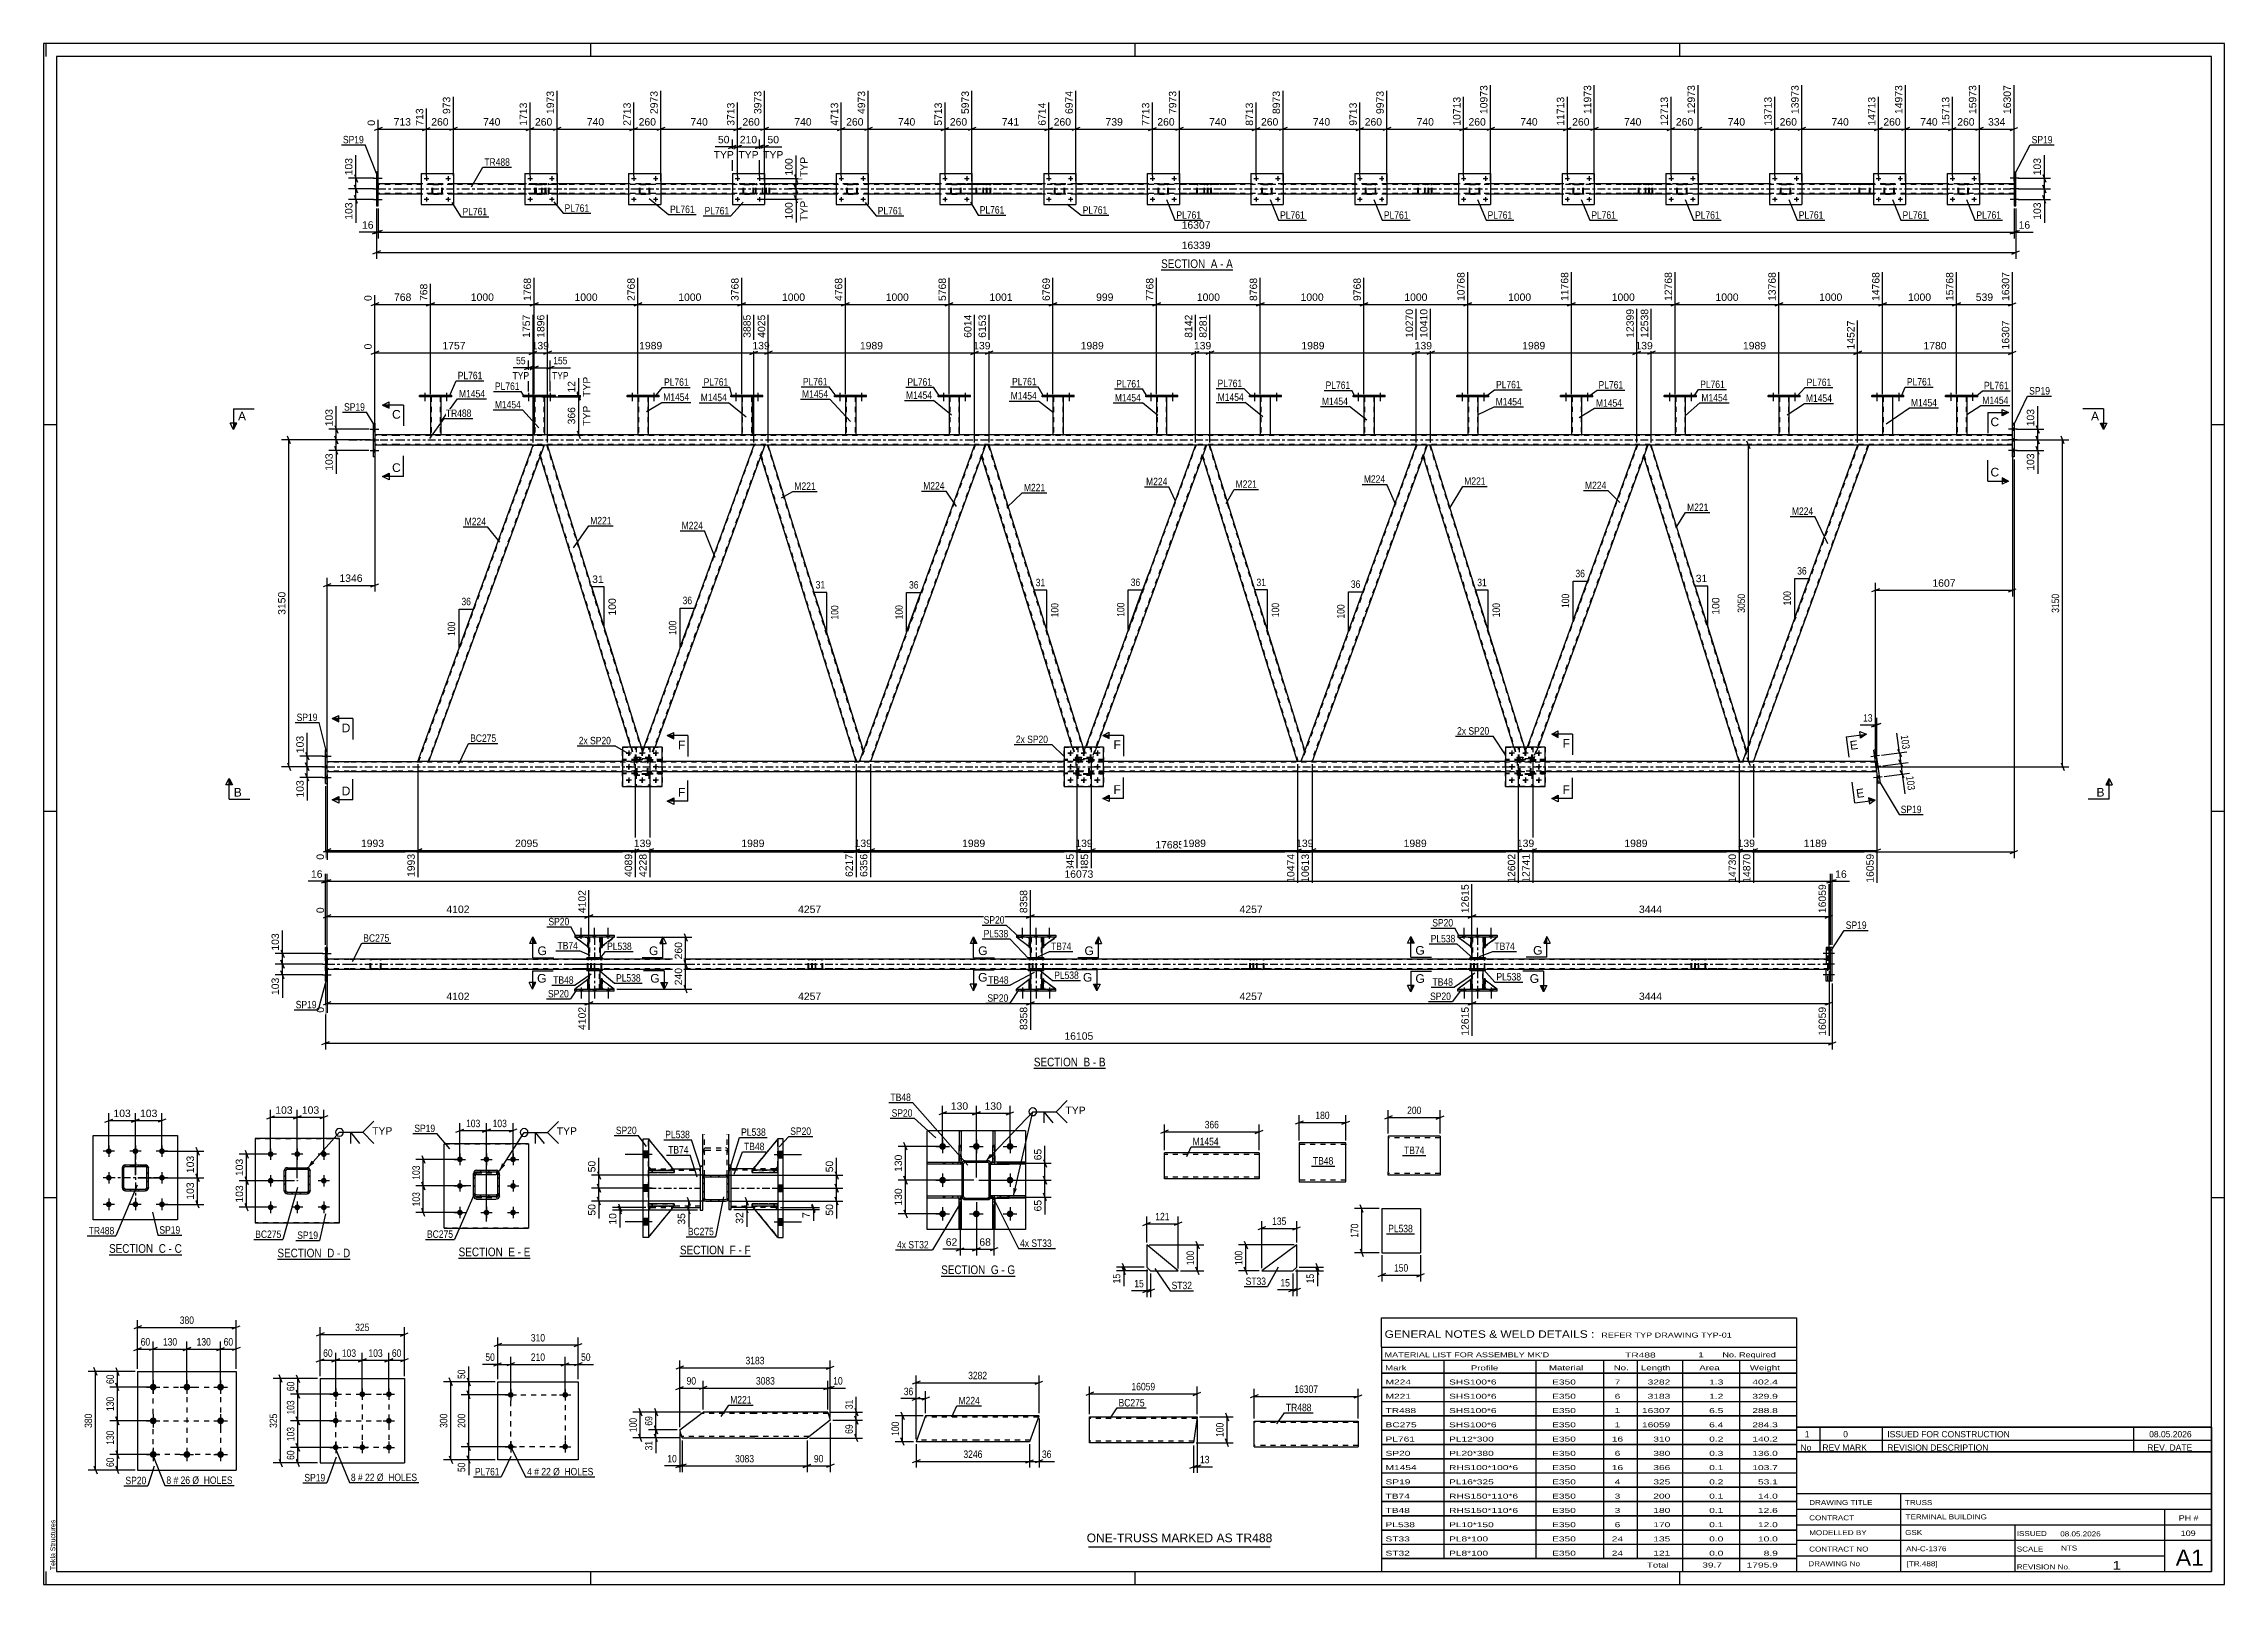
# Model space of a CAD drawing. Header units: millimetres. Extents: x 0 to 841, y 0 to 594.
import ezdxf

# ---------------------------------------------------------------- set-up
doc = ezdxf.new("R2010")
doc.units = ezdxf.units.MM
doc.linetypes.add('DXK_LINE_DOT2', pattern=[3.9198, 1.9599, -1.9599])
doc.linetypes.add('DXK_LINE_DOT3', pattern=[5.9187, 2.979, -0.9799, 0.9799, -0.9799])
doc.styles.add('Arial', font='ARIAL.TTF', dxfattribs={"height": 0.2})
doc.styles.add('Arial Narrow', font='ARIALN.TTF', dxfattribs={"height": 0.2})

# ---------------------------------------------------------------- blocks, each defined once
blk = doc.blocks.new('Unknown-318895815-18 - 1502')
at = {"color": 6, "linetype": 'Continuous'}
blk.add_line((346.15, 118.88), (374.65, 118.88), dxfattribs=at)
at = {"color": 0, "linetype": 'Continuous'}
blk.add_wipeout([(364.26, 119.63), (364.26, 123.13), (346.15, 123.13), (346.15, 119.63)], dxfattribs=at)
blk.add_wipeout([(368.29, 119.63), (368.29, 123.13), (365.31, 123.13), (365.31, 119.63)], dxfattribs=at)
at = {"color": 7, "linetype": 'Continuous', "style": 'Arial Narrow'}
blk.add_text('SECTION ', height=3.34, dxfattribs=at).set_placement((346.15, 119.63))
at = {"color": 0, "linetype": 'Continuous'}
blk.add_wipeout([(370.62, 119.63), (370.62, 123.13), (369.34, 123.13), (369.34, 119.63)], dxfattribs=at)
blk.add_wipeout([(374.65, 119.63), (374.65, 123.13), (371.67, 123.13), (371.67, 119.63)], dxfattribs=at)
at = {"color": 7, "linetype": 'Continuous', "style": 'Arial Narrow'}
for s, p in [('G', (365.31, 119.63)), ('-', (369.34, 119.63)), ('G', (371.67, 119.63))]:
    blk.add_text(s, height=3.34, dxfattribs=at).set_placement(p)
blk = doc.blocks.new('Unknown-318895815-1115')
at = {"color": 5, "linetype": 'Continuous'}
for p, q in [((841, 594), (0, 594)), ((0, 594), (0, 0)), ((1, 589), (1, 594)), ((836, 589), (5, 589)), ((5, 589), (5, 5)), ((211, 589), (211, 594)), ((421, 589), (421, 594)), ((631, 589), (631, 594)), ((836, 5), (836, 589)), ((841, 0), (841, 594)), ((5, 447), (0, 447)), ((841, 447), (836, 447)), ((5, 298), (0, 298)), ((841, 298), (836, 298)), ((5, 149), (0, 149)), ((841, 149), (836, 149)), ((0, 0), (841, 0)), ((1, 0), (1, 5)), ((5, 5), (836, 5)), ((211, 0), (211, 5)), ((421, 0), (421, 5)), ((631, 0), (631, 5))]:
    blk.add_line(p, q, dxfattribs=at)
at = {"color": 174, "linetype": 'Continuous', "style": 'Arial'}
blk.add_text('Tekla Structures', height=1.9102, rotation=90, dxfattribs=at).set_placement((4.5, 5.5))
blk = doc.blocks.new('Unknown-318895815-12 - 1938')
at = {"color": 6, "linetype": 'Continuous'}
blk.add_line((430.95, 506.73), (458.6, 506.73), dxfattribs=at)
at = {"color": 0, "linetype": 'Continuous'}
blk.add_wipeout([(449.06, 507.48), (449.06, 510.98), (430.95, 510.98), (430.95, 507.48)], dxfattribs=at)
blk.add_wipeout([(452.67, 507.48), (452.67, 510.98), (450.11, 510.98), (450.11, 507.48)], dxfattribs=at)
at = {"color": 7, "linetype": 'Continuous', "style": 'Arial Narrow'}
blk.add_text('SECTION ', height=3.34, dxfattribs=at).set_placement((430.95, 507.48))
at = {"color": 0, "linetype": 'Continuous'}
blk.add_wipeout([(454.99, 507.48), (454.99, 510.98), (453.72, 510.98), (453.72, 507.48)], dxfattribs=at)
blk.add_wipeout([(458.6, 507.48), (458.6, 510.98), (456.04, 510.98), (456.04, 507.48)], dxfattribs=at)
at = {"color": 7, "linetype": 'Continuous', "style": 'Arial Narrow'}
for s, p in [('A', (450.11, 507.48)), ('-', (453.72, 507.48)), ('A', (456.04, 507.48))]:
    blk.add_text(s, height=3.34, dxfattribs=at).set_placement(p)
blk = doc.blocks.new('Unknown-318895815-13 - 5243')
at = {"color": 6, "linetype": 'Continuous'}
blk.add_line((25.23, 127.07), (53.3, 127.07), dxfattribs=at)
at = {"color": 0, "linetype": 'Continuous'}
blk.add_wipeout([(43.34, 127.82), (43.34, 131.32), (25.23, 131.32), (25.23, 127.82)], dxfattribs=at)
blk.add_wipeout([(47.16, 127.82), (47.16, 131.32), (44.39, 131.32), (44.39, 127.82)], dxfattribs=at)
at = {"color": 7, "linetype": 'Continuous', "style": 'Arial Narrow'}
blk.add_text('SECTION ', height=3.34, dxfattribs=at).set_placement((25.23, 127.82))
at = {"color": 0, "linetype": 'Continuous'}
blk.add_wipeout([(49.48, 127.82), (49.48, 131.32), (48.21, 131.32), (48.21, 127.82)], dxfattribs=at)
blk.add_wipeout([(53.3, 127.82), (53.3, 131.32), (50.53, 131.32), (50.53, 127.82)], dxfattribs=at)
at = {"color": 7, "linetype": 'Continuous', "style": 'Arial Narrow'}
for s, p in [('C', (44.39, 127.82)), ('-', (48.21, 127.82)), ('C', (50.53, 127.82))]:
    blk.add_text(s, height=3.34, dxfattribs=at).set_placement(p)
blk = doc.blocks.new('Unknown-318895815-14 - 1232')
at = {"color": 6, "linetype": 'Continuous'}
blk.add_line((160.05, 125.75), (187.69, 125.75), dxfattribs=at)
at = {"color": 0, "linetype": 'Continuous'}
blk.add_wipeout([(178.16, 126.5), (178.16, 130), (160.05, 130), (160.05, 126.5)], dxfattribs=at)
blk.add_wipeout([(181.76, 126.5), (181.76, 130), (179.21, 130), (179.21, 126.5)], dxfattribs=at)
at = {"color": 7, "linetype": 'Continuous', "style": 'Arial Narrow'}
blk.add_text('SECTION ', height=3.34, dxfattribs=at).set_placement((160.05, 126.5))
at = {"color": 0, "linetype": 'Continuous'}
blk.add_wipeout([(184.09, 126.5), (184.09, 130), (182.81, 130), (182.81, 126.5)], dxfattribs=at)
blk.add_wipeout([(187.69, 126.5), (187.69, 130), (185.14, 130), (185.14, 126.5)], dxfattribs=at)
at = {"color": 7, "linetype": 'Continuous', "style": 'Arial Narrow'}
for s, p in [('E', (179.21, 126.5)), ('-', (182.81, 126.5)), ('E', (185.14, 126.5))]:
    blk.add_text(s, height=3.34, dxfattribs=at).set_placement(p)
blk = doc.blocks.new('Unknown-318895815-15 - 5476')
at = {"color": 6, "linetype": 'Continuous'}
blk.add_line((245.41, 126.49), (272.63, 126.49), dxfattribs=at)
at = {"color": 0, "linetype": 'Continuous'}
blk.add_wipeout([(263.52, 127.24), (263.52, 130.74), (245.41, 130.74), (245.41, 127.24)], dxfattribs=at)
blk.add_wipeout([(266.91, 127.24), (266.91, 130.74), (264.57, 130.74), (264.57, 127.24)], dxfattribs=at)
at = {"color": 7, "linetype": 'Continuous', "style": 'Arial Narrow'}
blk.add_text('SECTION ', height=3.34, dxfattribs=at).set_placement((245.41, 127.24))
at = {"color": 0, "linetype": 'Continuous'}
blk.add_wipeout([(269.24, 127.24), (269.24, 130.74), (267.96, 130.74), (267.96, 127.24)], dxfattribs=at)
blk.add_wipeout([(272.63, 127.24), (272.63, 130.74), (270.29, 130.74), (270.29, 127.24)], dxfattribs=at)
at = {"color": 7, "linetype": 'Continuous', "style": 'Arial Narrow'}
for s, p in [('F', (264.57, 127.24)), ('-', (267.96, 127.24)), ('F', (270.29, 127.24))]:
    blk.add_text(s, height=3.34, dxfattribs=at).set_placement(p)
blk = doc.blocks.new('Unknown-318895815-16 - 5022')
at = {"color": 6, "linetype": 'Continuous'}
blk.add_line((90.17, 125.33), (118.24, 125.33), dxfattribs=at)
at = {"color": 0, "linetype": 'Continuous'}
blk.add_wipeout([(108.28, 126.08), (108.28, 129.58), (90.17, 129.58), (90.17, 126.08)], dxfattribs=at)
blk.add_wipeout([(112.09, 126.08), (112.09, 129.58), (109.33, 129.58), (109.33, 126.08)], dxfattribs=at)
at = {"color": 7, "linetype": 'Continuous', "style": 'Arial Narrow'}
blk.add_text('SECTION ', height=3.34, dxfattribs=at).set_placement((90.17, 126.08))
at = {"color": 0, "linetype": 'Continuous'}
blk.add_wipeout([(114.42, 126.08), (114.42, 129.58), (113.14, 129.58), (113.14, 126.08)], dxfattribs=at)
blk.add_wipeout([(118.24, 126.08), (118.24, 129.58), (115.47, 129.58), (115.47, 126.08)], dxfattribs=at)
at = {"color": 7, "linetype": 'Continuous', "style": 'Arial Narrow'}
for s, p in [('D', (109.33, 126.08)), ('-', (113.14, 126.08)), ('D', (115.47, 126.08))]:
    blk.add_text(s, height=3.34, dxfattribs=at).set_placement(p)
blk = doc.blocks.new('Unknown-318895815-17 - 4507')
at = {"color": 6, "linetype": 'Continuous'}
blk.add_line((381.88, 198.96), (409.52, 198.96), dxfattribs=at)
at = {"color": 0, "linetype": 'Continuous'}
blk.add_wipeout([(399.98, 199.71), (399.98, 203.21), (381.88, 203.21), (381.88, 199.71)], dxfattribs=at)
blk.add_wipeout([(403.59, 199.71), (403.59, 203.21), (401.03, 203.21), (401.03, 199.71)], dxfattribs=at)
at = {"color": 7, "linetype": 'Continuous', "style": 'Arial Narrow'}
blk.add_text('SECTION ', height=3.34, dxfattribs=at).set_placement((381.88, 199.71))
at = {"color": 0, "linetype": 'Continuous'}
blk.add_wipeout([(405.92, 199.71), (405.92, 203.21), (404.64, 203.21), (404.64, 199.71)], dxfattribs=at)
blk.add_wipeout([(409.52, 199.71), (409.52, 203.21), (406.97, 203.21), (406.97, 199.71)], dxfattribs=at)
at = {"color": 7, "linetype": 'Continuous', "style": 'Arial Narrow'}
for s, p in [('B', (401.03, 199.71)), ('B', (406.97, 199.71)), ('-', (404.64, 199.71))]:
    blk.add_text(s, height=3.34, dxfattribs=at).set_placement(p)
blk = doc.blocks.new('Part-318895815-1644 - 1502')
at = {"linetype": 'Continuous'}
h = blk.add_hatch(dxfattribs=at)
h.set_pattern_fill('', scale=0.7, style=0, pattern_type=0)
h.set_pattern_definition([(45, (372.3562, 162.7426), (-1.57154, 1.57154), [])])
h.paths.add_polyline_path([(372.36, 161.94), (372.36, 162.74), (365.2, 162.74), (365.2, 161.94)])
at = {"color": 7, "linetype": 'DXK_LINE_DOT2'}
for p, q in [((372.36, 162.74), (365.2, 162.74)), ((365.2, 162.74), (365.2, 161.94)), ((372.36, 161.94), (365.2, 161.94)), ((366.7, 161.94), (366.7, 162.74))]:
    blk.add_line(p, q, dxfattribs=at)
at = {"color": 2, "linetype": 'Continuous'}
for p, q in [((372.36, 162.74), (365.2, 162.74)), ((365.2, 162.74), (365.2, 161.94)), ((365.2, 161.94), (372.36, 161.94)), ((378.7, 162.74), (372.36, 162.74)), ((372.36, 161.94), (372.36, 162.74)), ((378.7, 161.94), (372.36, 161.94)), ((378.7, 161.94), (378.7, 162.74))]:
    blk.add_line(p, q, dxfattribs=at)
blk = doc.blocks.new('Part-318895815-1580 - 1502')
at = {"linetype": 'Continuous'}
h = blk.add_hatch(dxfattribs=at)
h.set_pattern_fill('', scale=0.7, style=0, pattern_type=0)
h.set_pattern_definition([(45, (354.1989, 162.7429), (-1.57154, 1.57154), [])])
h.paths.add_polyline_path([(354.2, 161.94), (354.2, 162.74), (347.04, 162.74), (347.04, 161.94)])
at = {"color": 2, "linetype": 'Continuous'}
for p, q in [((340.7, 161.94), (340.7, 162.74)), ((340.7, 162.74), (347.04, 162.74)), ((347.04, 161.94), (340.7, 161.94)), ((347.04, 162.74), (354.2, 162.74)), ((347.04, 161.94), (347.04, 162.74)), ((354.2, 161.94), (347.04, 161.94)), ((354.2, 162.74), (354.2, 161.94))]:
    blk.add_line(p, q, dxfattribs=at)
at = {"color": 7, "linetype": 'DXK_LINE_DOT2'}
for p, q in [((347.04, 162.74), (354.2, 162.74)), ((354.2, 161.94), (347.04, 161.94)), ((352.7, 161.94), (352.7, 162.74)), ((354.2, 162.74), (354.2, 161.94))]:
    blk.add_line(p, q, dxfattribs=at)
blk = doc.blocks.new('Part-318895815-1615 - 1502')
at = {"linetype": 'Continuous'}
h = blk.add_hatch(dxfattribs=at)
h.set_pattern_fill('', scale=0.7, style=0, pattern_type=0)
h.set_pattern_definition([(45, (353.8833, 148.9323), (-1.57154, 1.57154), [])])
h.paths.add_polyline_path([(353.88, 142.52), (353.88, 148.93), (353.08, 148.93), (353.08, 142.52)])
at = {"color": 7, "linetype": 'DXK_LINE_DOT2'}
for p, q in [((353.08, 142.52), (353.08, 148.93)), ((353.08, 148.93), (353.88, 148.93)), ((353.08, 147.43), (353.88, 147.43)), ((353.88, 142.52), (353.88, 148.93))]:
    blk.add_line(p, q, dxfattribs=at)
at = {"color": 2, "linetype": 'Continuous'}
for p, q in [((353.08, 142.52), (353.08, 148.93)), ((353.08, 148.93), (353.88, 148.93)), ((353.88, 148.93), (353.88, 142.52)), ((353.08, 136.84), (353.08, 142.52)), ((353.88, 142.52), (353.08, 142.52)), ((353.88, 136.84), (353.08, 136.84)), ((353.88, 142.52), (353.88, 136.84))]:
    blk.add_line(p, q, dxfattribs=at)
blk = doc.blocks.new('Part-318895815-1575 - 1502')
at = {"linetype": 'Continuous'}
h = blk.add_hatch(dxfattribs=at)
h.set_pattern_fill('', scale=0.7, style=0, pattern_type=0)
h.set_pattern_definition([(45, (372.3562, 149.7426), (-1.57154, 1.57154), [])])
h.paths.add_polyline_path([(372.36, 148.94), (372.36, 149.74), (365.2, 149.74), (365.2, 148.94)])
at = {"color": 7, "linetype": 'DXK_LINE_DOT2'}
for p, q in [((372.36, 149.74), (365.2, 149.74)), ((365.2, 149.74), (365.2, 148.94)), ((372.36, 148.94), (365.2, 148.94)), ((366.7, 148.94), (366.7, 149.74))]:
    blk.add_line(p, q, dxfattribs=at)
at = {"color": 2, "linetype": 'Continuous'}
for p, q in [((372.36, 149.74), (365.2, 149.74)), ((365.2, 149.74), (365.2, 148.94)), ((365.2, 148.94), (372.36, 148.94)), ((378.7, 149.74), (372.36, 149.74)), ((372.36, 148.94), (372.36, 149.74)), ((378.7, 148.94), (372.36, 148.94)), ((378.7, 148.94), (378.7, 149.74))]:
    blk.add_line(p, q, dxfattribs=at)
blk = doc.blocks.new('Part-318895815-1585 - 1502')
at = {"linetype": 'Continuous'}
h = blk.add_hatch(dxfattribs=at)
h.set_pattern_fill('', scale=0.7, style=0, pattern_type=0)
h.set_pattern_definition([(45, (354.1989, 149.7429), (-1.57154, 1.57154), [])])
h.paths.add_polyline_path([(354.2, 148.94), (354.2, 149.74), (347.04, 149.74), (347.04, 148.94)])
at = {"color": 2, "linetype": 'Continuous'}
for p, q in [((340.7, 148.94), (340.7, 149.74)), ((340.7, 149.74), (347.04, 149.74)), ((347.04, 148.94), (340.7, 148.94)), ((347.04, 149.74), (354.2, 149.74)), ((347.04, 148.94), (347.04, 149.74)), ((354.2, 148.94), (347.04, 148.94)), ((354.2, 149.74), (354.2, 148.94))]:
    blk.add_line(p, q, dxfattribs=at)
at = {"color": 7, "linetype": 'DXK_LINE_DOT2'}
for p, q in [((347.04, 149.74), (354.2, 149.74)), ((354.2, 148.94), (347.04, 148.94)), ((352.7, 148.94), (352.7, 149.74)), ((354.2, 149.74), (354.2, 148.94))]:
    blk.add_line(p, q, dxfattribs=at)
blk = doc.blocks.new('Part-318895815-1600 - 1502')
at = {"linetype": 'Continuous'}
h = blk.add_hatch(dxfattribs=at)
h.set_pattern_fill('', scale=0.7, style=0, pattern_type=0)
h.set_pattern_definition([(45, (366.8833, 169.153), (-1.57154, 1.57154), [])])
h.paths.add_polyline_path([(366.88, 162.73), (366.88, 169.15), (366.08, 169.15), (366.08, 162.73)])
at = {"color": 2, "linetype": 'Continuous'}
for p, q in [((366.08, 174.84), (366.08, 169.15)), ((366.08, 174.84), (366.88, 174.84)), ((366.08, 162.73), (366.08, 169.15)), ((366.88, 169.15), (366.08, 169.15)), ((366.88, 174.84), (366.88, 169.15)), ((366.88, 162.73), (366.88, 169.15)), ((366.08, 162.73), (366.88, 162.73))]:
    blk.add_line(p, q, dxfattribs=at)
at = {"color": 7, "linetype": 'DXK_LINE_DOT2'}
for p, q in [((366.08, 169.15), (366.08, 162.73)), ((366.88, 169.15), (366.88, 162.73)), ((366.08, 164.23), (366.88, 164.23)), ((366.08, 162.73), (366.88, 162.73))]:
    blk.add_line(p, q, dxfattribs=at)
blk = doc.blocks.new('Part-318895815-1605 - 1502')
at = {"linetype": 'Continuous'}
h = blk.add_hatch(dxfattribs=at)
h.set_pattern_fill('', scale=0.7, style=0, pattern_type=0)
h.set_pattern_definition([(45, (353.8838, 169.153), (-1.57154, 1.57154), [])])
h.paths.add_polyline_path([(353.88, 162.73), (353.88, 169.15), (353.08, 169.15), (353.08, 162.73)])
at = {"color": 2, "linetype": 'Continuous'}
for p, q in [((353.08, 174.84), (353.08, 169.15)), ((353.08, 174.84), (353.88, 174.84)), ((353.08, 162.73), (353.08, 169.15)), ((353.88, 169.15), (353.08, 169.15)), ((353.88, 174.84), (353.88, 169.15)), ((353.88, 162.73), (353.88, 169.15)), ((353.08, 162.73), (353.88, 162.73))]:
    blk.add_line(p, q, dxfattribs=at)
at = {"color": 7, "linetype": 'DXK_LINE_DOT2'}
for p, q in [((353.08, 169.15), (353.08, 162.73)), ((353.88, 169.15), (353.88, 162.73)), ((353.08, 164.23), (353.88, 164.23)), ((353.08, 162.73), (353.88, 162.73))]:
    blk.add_line(p, q, dxfattribs=at)
blk = doc.blocks.new('Part-318895815-1610 - 1502')
at = {"linetype": 'Continuous'}
h = blk.add_hatch(dxfattribs=at)
h.set_pattern_fill('', scale=0.7, style=0, pattern_type=0)
h.set_pattern_definition([(45, (366.8827, 148.9323), (-1.57154, 1.57154), [])])
h.paths.add_polyline_path([(366.88, 142.52), (366.88, 148.93), (366.08, 148.93), (366.08, 142.52)])
at = {"color": 7, "linetype": 'DXK_LINE_DOT2'}
for p, q in [((366.08, 142.52), (366.08, 148.93)), ((366.08, 148.93), (366.88, 148.93)), ((366.08, 147.43), (366.88, 147.43)), ((366.88, 142.52), (366.88, 148.93))]:
    blk.add_line(p, q, dxfattribs=at)
at = {"color": 2, "linetype": 'Continuous'}
for p, q in [((366.08, 142.52), (366.08, 148.93)), ((366.08, 148.93), (366.88, 148.93)), ((366.88, 148.93), (366.88, 142.52)), ((366.08, 136.84), (366.08, 142.52)), ((366.88, 142.52), (366.08, 142.52)), ((366.88, 136.84), (366.08, 136.84)), ((366.88, 142.52), (366.88, 136.84))]:
    blk.add_line(p, q, dxfattribs=at)
blk = doc.blocks.new('Part-318895815-1630 - 1502')
at = {"linetype": 'Continuous'}
h = blk.add_hatch(dxfattribs=at)
h.set_pattern_fill('', scale=0.7, style=0, pattern_type=0)
h.set_pattern_definition([(45, (365.199, 149.54), (-1.57154, 1.57154), [])])
h.paths.add_polyline_path([(365.11, 149.08), (365.2, 149.54), (365.2, 162.14), (365.11, 162.6), (364.85, 162.99), (364.46, 163.25), (364, 163.34), (355.4, 163.34), (354.94, 163.25), (354.55, 162.99), (354.29, 162.6), (354.2, 162.14), (354.2, 149.54), (354.29, 149.08), (354.55, 148.69), (354.94, 148.43), (355.4, 148.34), (364, 148.34), (364.46, 148.43), (364.85, 148.69)])
h.paths.add_polyline_path([(364.23, 148.99), (364, 148.94), (355.4, 148.94), (355.17, 148.99), (354.97, 149.12), (354.84, 149.31), (354.8, 149.54), (354.8, 162.14), (354.84, 162.37), (354.97, 162.56), (355.17, 162.69), (355.4, 162.74), (364, 162.74), (364.23, 162.69), (364.42, 162.56), (364.55, 162.37), (364.6, 162.14), (364.6, 149.54), (364.55, 149.31), (364.42, 149.12)])
at = {"color": 7, "linetype": 'DXK_LINE_DOT2'}
for p, q in [((354.2, 162.14), (354.29, 162.6)), ((354.2, 149.54), (354.2, 162.14)), ((354.84, 162.37), (354.8, 162.14)), ((354.8, 149.54), (354.8, 162.14)), ((354.97, 162.56), (354.84, 162.37)), ((354.94, 163.25), (355.4, 163.34)), ((355.17, 162.69), (354.97, 162.56)), ((355.4, 162.74), (355.17, 162.69)), ((355.4, 163.34), (364, 163.34)), ((364, 162.74), (355.4, 162.74)), ((364, 163.34), (364.46, 163.25)), ((364.23, 162.69), (364, 162.74)), ((364.42, 162.56), (364.23, 162.69)), ((364.55, 162.37), (364.42, 162.56)), ((364.6, 162.14), (364.55, 162.37)), ((364.6, 149.54), (364.6, 162.14)), ((365.11, 162.6), (365.2, 162.14)), ((365.2, 149.54), (365.2, 162.14)), ((354.29, 149.08), (354.2, 149.54)), ((354.8, 149.54), (354.84, 149.31)), ((354.84, 149.31), (354.97, 149.12)), ((355.4, 148.34), (354.94, 148.43)), ((354.97, 149.12), (355.17, 148.99)), ((355.17, 148.99), (355.4, 148.94)), ((355.4, 148.94), (364, 148.94)), ((355.4, 148.34), (364, 148.34)), ((364, 148.94), (364.23, 148.99)), ((364.46, 148.43), (364, 148.34)), ((364.23, 148.99), (364.42, 149.12)), ((364.42, 149.12), (364.55, 149.31)), ((364.55, 149.31), (364.6, 149.54)), ((365.2, 149.54), (365.11, 149.08))]:
    blk.add_line(p, q, dxfattribs=at)
at = {"color": 2, "linetype": 'Continuous'}
for p, q in [((354.29, 162.6), (354.2, 162.14)), ((354.2, 149.54), (354.2, 162.14)), ((354.8, 162.14), (354.84, 162.37)), ((354.8, 149.54), (354.8, 162.14)), ((354.84, 162.37), (354.97, 162.56)), ((355.4, 163.34), (354.94, 163.25)), ((354.97, 162.56), (355.17, 162.69)), ((355.17, 162.69), (355.4, 162.74)), ((355.4, 163.34), (364, 163.34)), ((355.4, 162.74), (364, 162.74)), ((364.46, 163.25), (364, 163.34)), ((364, 162.74), (364.23, 162.69)), ((364.23, 162.69), (364.42, 162.56)), ((364.42, 162.56), (364.55, 162.37)), ((364.55, 162.37), (364.6, 162.14)), ((364.6, 149.54), (364.6, 162.14)), ((365.2, 162.14), (365.11, 162.6)), ((365.2, 149.54), (365.2, 162.14)), ((354.2, 149.54), (354.29, 149.08)), ((354.84, 149.31), (354.8, 149.54)), ((354.97, 149.12), (354.84, 149.31)), ((354.94, 148.43), (355.4, 148.34)), ((355.17, 148.99), (354.97, 149.12)), ((355.4, 148.94), (355.17, 148.99)), ((355.4, 148.94), (364, 148.94)), ((355.4, 148.34), (364, 148.34)), ((364.23, 148.99), (364, 148.94)), ((364, 148.34), (364.46, 148.43)), ((364.42, 149.12), (364.23, 148.99)), ((364.55, 149.31), (364.42, 149.12)), ((364.6, 149.54), (364.55, 149.31)), ((365.11, 149.08), (365.2, 149.54))]:
    blk.add_line(p, q, dxfattribs=at)
at = {"color": 7, "linetype": 'DXK_LINE_DOT3'}
blk.add_line((359.7, 155.84), (359.7, 155.84), dxfattribs=at)
at = {"color": 7, "linetype": 'DXK_LINE_DOT2'}
for centre, start, end in [((355.4, 162.14), 112.5, 157.5), ((364, 162.14), 22.5, 67.5), ((355.4, 149.54), 202.5, 247.5), ((364, 149.54), 292.5, 337.5)]:
    blk.add_arc(centre, 1.2, start, end, dxfattribs=at)
at = {"color": 2, "linetype": 'Continuous'}
for centre, start, end in [((355.4, 162.14), 112.5, 157.5), ((364, 162.14), 22.5, 67.5), ((355.4, 149.54), 202.5, 247.5), ((364, 149.54), 292.5, 337.5)]:
    blk.add_arc(centre, 1.2, start, end, dxfattribs=at)
blk = doc.blocks.new('Part-318895815-1660 - 1502')
at = {"color": 2, "linetype": 'Continuous'}
for p, q in [((378.7, 174.84), (340.7, 174.84)), ((340.7, 136.84), (340.7, 174.84)), ((378.7, 174.84), (378.7, 136.84)), ((378.7, 136.84), (340.7, 136.84))]:
    blk.add_line(p, q, dxfattribs=at)
blk = doc.blocks.new('Bolt-318895815-1701 - 1502')
at = {"linetype": 'Continuous'}
for points in [[(348, 168.84, -1), (345.4, 168.84, -1)], [(361, 168.84, -1), (358.4, 168.84, -1)], [(374, 168.84, -1), (371.4, 168.84, -1)], [(348, 155.84, -1), (345.4, 155.84, -1)], [(374, 155.84, -1), (371.4, 155.84, -1)], [(348, 142.84, -1), (345.4, 142.84, -1)], [(361, 142.84, -1), (358.4, 142.84, -1)], [(374, 142.84, -1), (371.4, 142.84, -1)]]:
    blk.add_hatch(color=1, dxfattribs=at).paths.add_polyline_path(points)
at = {"color": 1, "linetype": 'Continuous'}
for p, q in [((344.1, 168.84), (349.3, 168.84)), ((346.7, 171.44), (346.7, 166.24)), ((357.1, 168.84), (362.3, 168.84)), ((359.7, 171.44), (359.7, 166.24)), ((370.1, 168.84), (375.3, 168.84)), ((372.7, 171.44), (372.7, 166.24)), ((344.1, 155.84), (349.3, 155.84)), ((346.7, 158.44), (346.7, 153.24)), ((370.1, 155.84), (375.3, 155.84)), ((372.7, 158.44), (372.7, 153.24)), ((346.7, 145.44), (346.7, 140.24)), ((359.7, 145.44), (359.7, 140.24)), ((372.7, 145.44), (372.7, 140.24)), ((344.1, 142.84), (349.3, 142.84)), ((357.1, 142.84), (362.3, 142.84)), ((370.1, 142.84), (375.3, 142.84))]:
    blk.add_line(p, q, dxfattribs=at)
blk = doc.blocks.new('Part-318895815-3014 - 2943')
at = {"color": 7, "linetype": 'DXK_LINE_DOT2'}
for p, q in [((229.19, 457.86), (229.19, 457.86)), ((229.19, 457.86), (229.19, 457.85)), ((229.19, 457.85), (229.19, 457.86)), ((229.23, 457.86), (229.19, 457.86)), ((229.19, 457.86), (229.23, 457.86)), ((229.33, 457.86), (229.23, 457.86)), ((229.23, 457.86), (229.33, 457.86)), ((229.49, 457.86), (229.33, 457.86)), ((229.33, 457.86), (229.49, 457.86)), ((229.43, 457.86), (229.43, 457.86)), ((229.43, 457.86), (229.43, 443.22)), ((229.45, 457.86), (229.43, 457.86)), ((229.43, 457.86), (229.45, 457.86)), ((229.5, 457.86), (229.45, 457.86)), ((229.45, 457.86), (229.5, 457.86)), ((232.89, 457.86), (229.49, 457.86)), ((232.89, 457.86), (229.49, 457.86)), ((232.8, 457.86), (229.5, 457.86)), ((229.5, 457.86), (229.58, 457.86)), ((232.88, 457.86), (229.58, 457.86)), ((232.88, 457.86), (232.8, 457.86)), ((232.93, 457.86), (232.88, 457.86)), ((232.88, 457.86), (232.93, 457.86)), ((232.89, 457.86), (233.05, 457.86)), ((233.05, 457.86), (232.89, 457.86)), ((232.95, 457.86), (232.93, 457.86)), ((232.93, 457.86), (232.95, 457.86)), ((232.95, 457.86), (232.95, 457.86)), ((232.95, 457.86), (232.95, 443.22)), ((233.05, 457.86), (233.15, 457.86)), ((233.15, 457.86), (233.05, 457.86)), ((233.15, 457.86), (233.19, 457.86)), ((233.19, 457.86), (233.15, 457.86)), ((233.19, 457.86), (233.19, 457.86)), ((233.19, 457.86), (233.19, 457.85)), ((233.19, 457.85), (233.19, 457.86)), ((229.19, 443.22), (229.23, 443.22)), ((229.23, 443.22), (229.33, 443.22)), ((229.33, 443.22), (229.49, 443.22)), ((229.45, 443.22), (229.43, 443.22)), ((229.43, 443.22), (229.45, 443.22)), ((229.5, 443.22), (229.45, 443.22)), ((229.45, 443.22), (229.5, 443.22)), ((232.89, 443.22), (229.49, 443.22)), ((232.8, 443.22), (229.5, 443.22)), ((229.5, 443.22), (229.58, 443.22)), ((232.93, 443.22), (229.58, 443.22)), ((232.88, 443.22), (232.8, 443.22)), ((232.93, 443.22), (232.88, 443.22)), ((232.89, 443.22), (233.05, 443.22)), ((232.95, 443.22), (232.93, 443.22)), ((232.93, 443.22), (232.95, 443.22)), ((233.05, 443.22), (233.15, 443.22)), ((233.15, 443.22), (233.19, 443.22))]:
    blk.add_line(p, q, dxfattribs=at)
at = {"color": 2, "linetype": 'Continuous'}
for p, q in [((229.19, 457.85), (229.19, 443.22)), ((233.19, 457.85), (233.19, 443.22)), ((229.23, 443.22), (229.19, 443.22)), ((229.33, 443.22), (229.23, 443.22)), ((229.49, 443.22), (229.33, 443.22)), ((232.89, 443.22), (229.49, 443.22)), ((233.05, 443.22), (232.89, 443.22)), ((233.15, 443.22), (233.05, 443.22)), ((233.19, 443.22), (233.15, 443.22))]:
    blk.add_line(p, q, dxfattribs=at)
blk = doc.blocks.new('Part-318895815-2950 - 2943')
at = {"color": 7, "linetype": 'DXK_LINE_DOT2'}
for p, q in [((574.43, 318.76), (568.43, 318.76)), ((568.43, 311.96), (568.43, 318.76)), ((574.43, 311.96), (568.43, 311.96)), ((574.43, 311.96), (574.43, 318.76))]:
    blk.add_line(p, q, dxfattribs=at)
blk = doc.blocks.new('Part-318895815-3009 - 2943')
at = {"color": 2, "linetype": 'Continuous'}
for p, q in [((425, 457.86), (425, 458.34)), ((437.4, 458.34), (425, 458.34)), ((437.4, 457.86), (425, 457.86)), ((437.4, 457.86), (437.4, 458.34))]:
    blk.add_line(p, q, dxfattribs=at)
blk = doc.blocks.new('Part-318895815-2945 - 2943')
at = {"color": 7, "linetype": 'DXK_LINE_DOT2'}
for p, q in [((398.51, 312.47), (398.83, 312.47)), ((398.51, 312.47), (398.51, 307.63)), ((398.51, 311.87), (398.83, 311.87)), ((398.83, 312.47), (398.83, 307.63)), ((398.83, 307.63), (398.51, 307.63))]:
    blk.add_line(p, q, dxfattribs=at)
blk = doc.blocks.new('Part-318895815-3091 - 2943')
at = {"color": 2, "linetype": 'Continuous'}
for p, q in [((269.2, 457.86), (269.2, 443.22)), ((273.2, 457.86), (273.2, 443.22)), ((269.23, 443.22), (269.2, 443.22)), ((269.34, 443.22), (269.23, 443.22)), ((269.49, 443.22), (269.34, 443.22)), ((272.9, 443.22), (269.49, 443.22)), ((273.06, 443.22), (272.9, 443.22)), ((273.16, 443.22), (273.06, 443.22)), ((273.2, 443.22), (273.16, 443.22))]:
    blk.add_line(p, q, dxfattribs=at)
at = {"color": 7, "linetype": 'DXK_LINE_DOT2'}
for p, q in [((269.2, 457.86), (269.2, 457.86)), ((269.2, 457.86), (269.2, 457.86)), ((269.2, 457.86), (269.2, 457.86)), ((269.23, 457.86), (269.2, 457.86)), ((269.2, 457.86), (269.23, 457.86)), ((269.34, 457.86), (269.23, 457.86)), ((269.23, 457.86), (269.34, 457.86)), ((269.49, 457.86), (269.34, 457.86)), ((269.34, 457.86), (269.49, 457.86)), ((269.44, 457.86), (269.44, 457.86)), ((269.44, 457.86), (269.44, 443.22)), ((269.46, 457.86), (269.44, 457.86)), ((269.44, 457.86), (269.46, 457.86)), ((269.51, 457.86), (269.46, 457.86)), ((269.46, 457.86), (269.51, 457.86)), ((272.9, 457.86), (269.49, 457.86)), ((272.9, 457.86), (269.49, 457.86)), ((272.81, 457.86), (269.51, 457.86)), ((269.51, 457.86), (269.59, 457.86)), ((272.89, 457.86), (269.59, 457.86)), ((272.89, 457.86), (272.81, 457.86)), ((272.94, 457.86), (272.89, 457.86)), ((272.89, 457.86), (272.94, 457.86)), ((272.9, 457.86), (273.06, 457.86)), ((273.06, 457.86), (272.9, 457.86)), ((272.96, 457.86), (272.94, 457.86)), ((272.94, 457.86), (272.96, 457.86)), ((272.96, 457.86), (272.96, 457.86)), ((272.96, 457.86), (272.96, 443.22)), ((273.06, 457.86), (273.16, 457.86)), ((273.16, 457.86), (273.06, 457.86)), ((273.16, 457.86), (273.2, 457.86)), ((273.2, 457.86), (273.16, 457.86)), ((273.2, 457.86), (273.2, 457.86)), ((273.2, 457.86), (273.2, 457.86)), ((273.2, 457.86), (273.2, 457.86)), ((269.2, 443.22), (269.23, 443.22)), ((269.23, 443.22), (269.34, 443.22)), ((269.34, 443.22), (269.49, 443.22)), ((269.46, 443.22), (269.44, 443.22)), ((269.44, 443.22), (269.46, 443.22)), ((269.51, 443.22), (269.46, 443.22)), ((269.46, 443.22), (269.51, 443.22)), ((272.9, 443.22), (269.49, 443.22)), ((272.81, 443.22), (269.51, 443.22)), ((269.51, 443.22), (269.59, 443.22)), ((272.94, 443.22), (269.59, 443.22)), ((272.89, 443.22), (272.81, 443.22)), ((272.94, 443.22), (272.89, 443.22)), ((272.9, 443.22), (273.06, 443.22)), ((272.96, 443.22), (272.94, 443.22)), ((272.94, 443.22), (272.96, 443.22)), ((273.06, 443.22), (273.16, 443.22)), ((273.16, 443.22), (273.2, 443.22))]:
    blk.add_line(p, q, dxfattribs=at)
blk = doc.blocks.new('Part-318895815-2946 - 2943')
at = {"color": 7, "linetype": 'DXK_LINE_DOT2'}
for p, q in [((228.69, 317.75), (228.72, 317.93)), ((228.72, 317.93), (228.69, 317.75)), ((228.69, 312.71), (228.69, 317.75)), ((228.72, 312.52), (228.69, 312.71)), ((228.69, 312.71), (228.72, 312.52)), ((228.93, 317.75), (228.95, 317.84)), ((228.93, 312.71), (228.93, 317.75)), ((228.95, 312.62), (228.93, 312.71)), ((228.95, 317.84), (229, 317.92)), ((229, 312.54), (228.95, 312.62)), ((228.98, 318.19), (229.17, 318.23)), ((229.17, 318.23), (228.98, 318.19)), ((229.17, 312.23), (228.98, 312.26)), ((228.98, 312.26), (229.17, 312.23)), ((229, 317.92), (229.08, 317.97)), ((229.08, 312.49), (229, 312.54)), ((229.08, 317.97), (229.17, 317.99)), ((229.17, 312.47), (229.08, 312.49)), ((232.61, 318.23), (229.17, 318.23)), ((229.17, 317.99), (232.61, 317.99)), ((232.61, 312.47), (229.17, 312.47)), ((232.61, 312.23), (229.17, 312.23)), ((232.61, 318.23), (232.79, 318.19)), ((232.79, 318.19), (232.61, 318.23)), ((232.61, 317.99), (232.7, 317.97)), ((232.7, 312.49), (232.61, 312.47)), ((232.79, 312.26), (232.61, 312.23)), ((232.61, 312.23), (232.79, 312.26)), ((232.7, 317.97), (232.78, 317.92)), ((232.78, 312.54), (232.7, 312.49)), ((232.78, 317.92), (232.83, 317.84)), ((232.83, 312.62), (232.78, 312.54)), ((232.83, 317.84), (232.85, 317.75)), ((232.85, 312.71), (232.83, 312.62)), ((232.85, 312.71), (232.85, 317.75)), ((233.05, 317.93), (233.09, 317.75)), ((233.09, 317.75), (233.05, 317.93)), ((233.09, 312.71), (233.05, 312.52)), ((233.05, 312.52), (233.09, 312.71)), ((233.09, 312.71), (233.09, 317.75))]:
    blk.add_line(p, q, dxfattribs=at)
at = {"color": 7, "linetype": 'DXK_LINE_DOT3'}
blk.add_line((230.89, 315.23), (230.89, 315.23), dxfattribs=at)
at = {"color": 7, "linetype": 'DXK_LINE_DOT2'}
for centre, start, end in [((229.17, 317.75), 112.5, 157.5), ((229.17, 317.75), 112.5, 157.5), ((229.17, 312.71), 202.5, 247.5), ((229.17, 312.71), 202.5, 247.5), ((232.61, 317.75), 22.5, 67.5), ((232.61, 317.75), 22.5, 67.5), ((232.61, 312.71), 292.5, 337.5), ((232.61, 312.71), 292.5, 337.5)]:
    blk.add_arc(centre, 0.48, start, end, dxfattribs=at)
blk = doc.blocks.new('Part-318895815-2947 - 2943')
at = {"color": 7, "linetype": 'DXK_LINE_DOT2'}
for p, q in [((233.89, 318.76), (227.89, 318.76)), ((227.89, 311.96), (227.89, 318.76)), ((233.89, 311.96), (227.89, 311.96)), ((233.89, 311.96), (233.89, 318.76))]:
    blk.add_line(p, q, dxfattribs=at)
blk = doc.blocks.new('Part-318895815-2948 - 2943')
at = {"color": 7, "linetype": 'DXK_LINE_DOT2'}
for p, q in [((403.36, 317.67), (403.36, 317.99)), ((403.36, 317.99), (408.76, 317.99)), ((408.76, 317.67), (403.36, 317.67)), ((403.96, 317.67), (403.96, 317.99)), ((408.76, 317.99), (408.76, 317.67))]:
    blk.add_line(p, q, dxfattribs=at)
blk = doc.blocks.new('Bolt-318895815-3288 - 2943')
at = {"linetype": 'Continuous'}
for points in [[(759.88, 444.88), (759.88, 445.76), (759.24, 445.76), (759.24, 444.88)], [(759.88, 444.88), (759.88, 445.76), (759.24, 445.76), (759.24, 444.88)], [(759.88, 444.88), (759.88, 445.76), (759.24, 445.76), (759.24, 444.88)], [(759.88, 440.78), (759.88, 441.66), (759.24, 441.66), (759.24, 440.78)], [(759.88, 440.78), (759.88, 441.66), (759.24, 441.66), (759.24, 440.78)], [(759.88, 436.68), (759.88, 437.56), (759.24, 437.56), (759.24, 436.68)], [(759.88, 436.68), (759.88, 437.56), (759.24, 437.56), (759.24, 436.68)], [(759.88, 436.68), (759.88, 437.56), (759.24, 437.56), (759.24, 436.68)]]:
    blk.add_hatch(color=1, dxfattribs=at).paths.add_polyline_path(points)
at = {"color": 1, "linetype": 'Continuous'}
for p, q in [((759.88, 445.76), (759.24, 445.76)), ((759.88, 445.76), (759.24, 445.76)), ((759.88, 445.76), (759.24, 445.76)), ((761.04, 445.32), (757.72, 445.32)), ((761.04, 445.32), (757.72, 445.32)), ((761.04, 445.32), (757.72, 445.32)), ((761.04, 441.22), (757.72, 441.22)), ((761.04, 441.22), (757.72, 441.22)), ((759.88, 444.88), (759.24, 444.88)), ((759.88, 444.88), (759.24, 444.88)), ((759.88, 444.88), (759.24, 444.88)), ((759.88, 441.66), (759.24, 441.66)), ((759.88, 441.66), (759.24, 441.66)), ((759.88, 440.78), (759.24, 440.78)), ((759.88, 440.78), (759.24, 440.78)), ((759.88, 437.56), (759.24, 437.56)), ((759.88, 437.56), (759.24, 437.56)), ((759.88, 437.56), (759.24, 437.56)), ((761.04, 437.12), (757.72, 437.12)), ((761.04, 437.12), (757.72, 437.12)), ((761.04, 437.12), (757.72, 437.12)), ((759.88, 436.68), (759.24, 436.68)), ((759.88, 436.68), (759.24, 436.68)), ((759.88, 436.68), (759.24, 436.68))]:
    blk.add_line(p, q, dxfattribs=at)
blk = doc.blocks.new('Part-318895815-2949 - 2943')
at = {"color": 7, "linetype": 'DXK_LINE_DOT2'}
for p, q in [((403.36, 312.47), (403.36, 312.79)), ((403.36, 312.79), (408.76, 312.79)), ((408.76, 312.47), (403.36, 312.47)), ((403.96, 312.47), (403.96, 312.79)), ((408.76, 312.79), (408.76, 312.47))]:
    blk.add_line(p, q, dxfattribs=at)
blk = doc.blocks.new('Part-318895815-2951 - 2943')
at = {"color": 7, "linetype": 'DXK_LINE_DOT2'}
for p, q in [((574.43, 318.63), (568.43, 318.63)), ((568.43, 311.83), (568.43, 318.63)), ((574.43, 311.83), (568.43, 311.83)), ((574.43, 311.83), (574.43, 318.63))]:
    blk.add_line(p, q, dxfattribs=at)
blk = doc.blocks.new('Part-318895815-2952 - 2943')
at = {"color": 7, "linetype": 'DXK_LINE_DOT2'}
for p, q in [((403.71, 312.47), (404.03, 312.47)), ((403.71, 312.47), (403.71, 307.63)), ((403.71, 311.87), (404.03, 311.87)), ((404.03, 312.47), (404.03, 307.63)), ((404.03, 307.63), (403.71, 307.63))]:
    blk.add_line(p, q, dxfattribs=at)
blk = doc.blocks.new('Part-318895815-2953 - 2943')
at = {"color": 7, "linetype": 'DXK_LINE_DOT2'}
for p, q in [((398.96, 317.75), (398.99, 317.93)), ((398.99, 317.93), (398.96, 317.75)), ((398.96, 312.71), (398.96, 317.75)), ((398.99, 312.52), (398.96, 312.71)), ((398.96, 312.71), (398.99, 312.52)), ((399.2, 317.75), (399.22, 317.84)), ((399.2, 312.71), (399.2, 317.75)), ((399.22, 312.62), (399.2, 312.71)), ((399.22, 317.84), (399.27, 317.92)), ((399.27, 312.54), (399.22, 312.62)), ((399.25, 318.19), (399.44, 318.23)), ((399.44, 318.23), (399.25, 318.19)), ((399.44, 312.23), (399.25, 312.26)), ((399.25, 312.26), (399.44, 312.23)), ((399.27, 317.92), (399.34, 317.97)), ((399.34, 312.49), (399.27, 312.54)), ((399.34, 317.97), (399.44, 317.99)), ((399.44, 312.47), (399.34, 312.49)), ((402.88, 318.23), (399.44, 318.23)), ((399.44, 317.99), (402.88, 317.99)), ((402.88, 312.47), (399.44, 312.47)), ((402.88, 312.23), (399.44, 312.23)), ((402.88, 318.23), (403.06, 318.19)), ((403.06, 318.19), (402.88, 318.23)), ((402.88, 317.99), (402.97, 317.97)), ((402.97, 312.49), (402.88, 312.47)), ((403.06, 312.26), (402.88, 312.23)), ((402.88, 312.23), (403.06, 312.26)), ((402.97, 317.97), (403.05, 317.92)), ((403.05, 312.54), (402.97, 312.49)), ((403.05, 317.92), (403.1, 317.84)), ((403.1, 312.62), (403.05, 312.54)), ((403.1, 317.84), (403.12, 317.75)), ((403.12, 312.71), (403.1, 312.62)), ((403.12, 312.71), (403.12, 317.75)), ((403.32, 317.93), (403.36, 317.75)), ((403.36, 317.75), (403.32, 317.93)), ((403.36, 312.71), (403.32, 312.52)), ((403.32, 312.52), (403.36, 312.71)), ((403.36, 312.71), (403.36, 317.75))]:
    blk.add_line(p, q, dxfattribs=at)
at = {"color": 7, "linetype": 'DXK_LINE_DOT3'}
blk.add_line((401.16, 315.23), (401.16, 315.23), dxfattribs=at)
at = {"color": 7, "linetype": 'DXK_LINE_DOT2'}
for centre, start, end in [((399.44, 317.75), 112.5, 157.5), ((399.44, 317.75), 112.5, 157.5), ((399.44, 312.71), 202.5, 247.5), ((399.44, 312.71), 202.5, 247.5), ((402.88, 317.75), 22.5, 67.5), ((402.88, 317.75), 22.5, 67.5), ((402.88, 312.71), 292.5, 337.5), ((402.88, 312.71), 292.5, 337.5)]:
    blk.add_arc(centre, 0.48, start, end, dxfattribs=at)
blk = doc.blocks.new('Part-318895815-2954 - 2943')
at = {"color": 7, "linetype": 'DXK_LINE_DOT2'}
for p, q in [((404.16, 318.76), (398.16, 318.76)), ((398.16, 311.96), (398.16, 318.76)), ((404.16, 311.96), (398.16, 311.96)), ((404.16, 311.96), (404.16, 318.76))]:
    blk.add_line(p, q, dxfattribs=at)
blk = doc.blocks.new('Part-318895815-3019 - 2943')
at = {"color": 2, "linetype": 'Continuous'}
for p, q in [((265, 457.86), (265, 458.34)), ((277.4, 458.34), (265, 458.34)), ((277.4, 457.86), (265, 457.86)), ((277.4, 457.86), (277.4, 458.34))]:
    blk.add_line(p, q, dxfattribs=at)
blk = doc.blocks.new('Part-318895815-2955 - 2943')
at = {"color": 7, "linetype": 'DXK_LINE_DOT2'}
for p, q in [((404.16, 318.63), (398.16, 318.63)), ((398.16, 311.83), (398.16, 318.63)), ((404.16, 311.83), (398.16, 311.83)), ((404.16, 311.83), (404.16, 318.63))]:
    blk.add_line(p, q, dxfattribs=at)
blk = doc.blocks.new('Part-318895815-2970 - 2943')
at = {"color": 2, "linetype": 'Continuous'}
for p, q in [((363.28, 439.22), (361.74, 434.97)), ((364.6, 439.22), (363.28, 439.22)), ((400.88, 322.83), (364.6, 439.22)), ((396.69, 322.83), (361.74, 434.97))]:
    blk.add_line(p, q, dxfattribs=at)
at = {"color": 7, "linetype": 'DXK_LINE_DOT2'}
for p, q in [((401.17, 321.1), (364.35, 439.22)), ((398.69, 317.22), (361.87, 435.35)), ((396.69, 322.83), (398.44, 317.22)), ((399.76, 317.22), (401.3, 321.47)), ((401.3, 321.47), (400.88, 322.83)), ((398.44, 317.22), (399.76, 317.22))]:
    blk.add_line(p, q, dxfattribs=at)
blk = doc.blocks.new('Part-318895815-2975 - 2943')
at = {"color": 2, "linetype": 'Continuous'}
for p, q in [((533.55, 439.22), (532, 434.97)), ((534.87, 439.22), (533.55, 439.22)), ((571.15, 322.83), (534.87, 439.22)), ((566.96, 322.83), (532, 434.97))]:
    blk.add_line(p, q, dxfattribs=at)
at = {"color": 7, "linetype": 'DXK_LINE_DOT2'}
for p, q in [((571.44, 321.1), (534.62, 439.22)), ((568.96, 317.22), (532.14, 435.35)), ((566.96, 322.83), (568.71, 317.22)), ((570.02, 317.22), (571.57, 321.47)), ((571.57, 321.47), (571.15, 322.83)), ((568.71, 317.22), (570.02, 317.22))]:
    blk.add_line(p, q, dxfattribs=at)
blk = doc.blocks.new('Bolt-318895815-3085 - 2943')
at = {"linetype": 'Continuous'}
for points in [[(226.21, 320.43, -1), (225.17, 320.43, -1)], [(231.41, 320.43, -1), (230.37, 320.43, -1)], [(236.61, 320.43, -1), (235.57, 320.43, -1)], [(226.21, 315.23, -1), (225.17, 315.23, -1)], [(236.61, 315.23, -1), (235.57, 315.23, -1)], [(226.21, 310.03, -1), (225.17, 310.03, -1)], [(231.41, 310.03, -1), (230.37, 310.03, -1)], [(236.61, 310.03, -1), (235.57, 310.03, -1)]]:
    blk.add_hatch(color=1, dxfattribs=at).paths.add_polyline_path(points)
at = {"color": 1, "linetype": 'Continuous'}
for p, q in [((226.73, 320.43), (224.65, 320.43)), ((225.69, 321.47), (225.69, 319.39)), ((231.93, 320.43), (229.85, 320.43)), ((230.89, 321.47), (230.89, 319.39)), ((237.13, 320.43), (235.05, 320.43)), ((236.09, 321.47), (236.09, 319.39)), ((226.73, 315.23), (224.65, 315.23)), ((225.69, 316.27), (225.69, 314.19)), ((237.13, 315.23), (235.05, 315.23)), ((236.09, 316.27), (236.09, 314.19)), ((226.73, 310.03), (224.65, 310.03)), ((225.69, 311.07), (225.69, 308.99)), ((231.93, 310.03), (229.85, 310.03)), ((230.89, 311.07), (230.89, 308.99)), ((237.13, 310.03), (235.05, 310.03)), ((236.09, 311.07), (236.09, 308.99))]:
    blk.add_line(p, q, dxfattribs=at)
blk = doc.blocks.new('Part-318895815-2976 - 2943')
at = {"color": 2, "linetype": 'Continuous'}
for p, q in [((398.51, 322.83), (398.51, 322.83)), ((398.83, 322.83), (398.51, 322.83)), ((398.83, 322.83), (398.83, 322.83))]:
    blk.add_line(p, q, dxfattribs=at)
at = {"color": 7, "linetype": 'DXK_LINE_DOT2'}
for p, q in [((398.51, 317.99), (398.51, 322.83)), ((398.83, 317.99), (398.83, 322.83)), ((398.51, 318.59), (398.83, 318.59)), ((398.83, 317.99), (398.51, 317.99))]:
    blk.add_line(p, q, dxfattribs=at)
blk = doc.blocks.new('Part-318895815-2977 - 2943')
at = {"color": 2, "linetype": 'Continuous'}
for p, q in [((403.71, 322.83), (403.71, 322.83)), ((404.03, 322.83), (403.71, 322.83)), ((404.03, 322.83), (404.03, 322.83))]:
    blk.add_line(p, q, dxfattribs=at)
at = {"color": 7, "linetype": 'DXK_LINE_DOT2'}
for p, q in [((403.71, 317.99), (403.71, 322.83)), ((404.03, 317.99), (404.03, 322.83)), ((403.71, 318.59), (404.03, 318.59)), ((404.03, 317.99), (403.71, 317.99))]:
    blk.add_line(p, q, dxfattribs=at)
blk = doc.blocks.new('Part-318895815-3042 - 2943')
at = {"color": 2, "linetype": 'Continuous'}
for p, q in [((706.5, 321.75), (705.87, 321.67)), ((707.56, 308.78), (705.87, 321.67)), ((706.5, 321.75), (708.2, 308.86)), ((708.2, 308.86), (707.56, 308.78))]:
    blk.add_line(p, q, dxfattribs=at)
blk = doc.blocks.new('Part-318895815-3123 - 2943')
at = {"color": 7, "linetype": 'DXK_LINE_DOT2'}
for p, q in [((398.51, 317.99), (398.51, 322.83)), ((398.51, 322.83), (398.83, 322.83)), ((398.83, 322.83), (398.83, 317.99)), ((398.51, 318.59), (398.83, 318.59)), ((398.83, 317.99), (398.51, 317.99))]:
    blk.add_line(p, q, dxfattribs=at)
blk = doc.blocks.new('Part-318895815-2978 - 2943')
at = {"color": 7, "linetype": 'DXK_LINE_DOT2'}
for p, q in [((569.1, 312.47), (568.78, 312.47)), ((568.78, 312.47), (568.78, 307.63)), ((568.78, 311.87), (569.1, 311.87)), ((569.1, 312.47), (569.1, 307.63)), ((568.78, 307.63), (569.1, 307.63))]:
    blk.add_line(p, q, dxfattribs=at)
blk = doc.blocks.new('Part-318895815-3043 - 2943')
at = {"color": 7, "linetype": 'DXK_LINE_DOT2'}
for p, q in [((233.09, 317.67), (233.09, 317.99)), ((233.09, 317.99), (238.49, 317.99)), ((238.49, 317.67), (233.09, 317.67)), ((233.69, 317.67), (233.69, 317.99)), ((238.49, 317.99), (238.49, 317.67))]:
    blk.add_line(p, q, dxfattribs=at)
blk = doc.blocks.new('Part-318895815-2979 - 2943')
at = {"color": 7, "linetype": 'DXK_LINE_DOT2'}
for p, q in [((228.69, 317.75), (228.72, 317.93)), ((228.72, 317.93), (228.69, 317.75)), ((228.69, 312.71), (228.69, 317.75)), ((228.72, 312.52), (228.69, 312.71)), ((228.69, 312.71), (228.72, 312.52)), ((228.93, 317.75), (228.95, 317.84)), ((228.93, 312.71), (228.93, 317.75)), ((228.95, 312.62), (228.93, 312.71)), ((228.95, 317.84), (229, 317.92)), ((229, 312.54), (228.95, 312.62)), ((228.98, 318.19), (229.17, 318.23)), ((229.17, 318.23), (228.98, 318.19)), ((229.17, 312.23), (228.98, 312.26)), ((228.98, 312.26), (229.17, 312.23)), ((229, 317.92), (229.08, 317.97)), ((229.08, 312.49), (229, 312.54)), ((229.08, 317.97), (229.17, 317.99)), ((229.17, 312.47), (229.08, 312.49)), ((232.61, 318.23), (229.17, 318.23)), ((229.17, 317.99), (232.61, 317.99)), ((232.61, 312.47), (229.17, 312.47)), ((232.61, 312.23), (229.17, 312.23)), ((232.61, 318.23), (232.79, 318.19)), ((232.79, 318.19), (232.61, 318.23)), ((232.61, 317.99), (232.7, 317.97)), ((232.7, 312.49), (232.61, 312.47)), ((232.79, 312.26), (232.61, 312.23)), ((232.61, 312.23), (232.79, 312.26)), ((232.7, 317.97), (232.78, 317.92)), ((232.78, 312.54), (232.7, 312.49)), ((232.78, 317.92), (232.83, 317.84)), ((232.83, 312.62), (232.78, 312.54)), ((232.83, 317.84), (232.85, 317.75)), ((232.85, 312.71), (232.83, 312.62)), ((232.85, 312.71), (232.85, 317.75)), ((233.05, 317.93), (233.09, 317.75)), ((233.09, 317.75), (233.05, 317.93)), ((233.09, 312.71), (233.05, 312.52)), ((233.05, 312.52), (233.09, 312.71)), ((233.09, 312.71), (233.09, 317.75))]:
    blk.add_line(p, q, dxfattribs=at)
at = {"color": 7, "linetype": 'DXK_LINE_DOT3'}
blk.add_line((230.89, 315.23), (230.89, 315.23), dxfattribs=at)
at = {"color": 7, "linetype": 'DXK_LINE_DOT2'}
for centre, start, end in [((229.17, 317.75), 112.49999, 157.49999), ((229.17, 317.75), 112.49999, 157.49999), ((229.17, 312.71), 202.49999, 247.49999), ((229.17, 312.71), 202.49999, 247.49999), ((232.61, 317.75), 22.49999, 67.49999), ((232.61, 317.75), 22.49999, 67.49999), ((232.61, 312.71), 292.49999, 337.49999), ((232.61, 312.71), 292.49999, 337.49999)]:
    blk.add_arc(centre, 0.48, start, end, dxfattribs=at)
blk = doc.blocks.new('Part-318895815-2980 - 2943')
at = {"color": 7, "linetype": 'DXK_LINE_DOT2'}
for p, q in [((228.24, 312.47), (228.56, 312.47)), ((228.24, 312.47), (228.24, 307.63)), ((228.24, 311.87), (228.56, 311.87)), ((228.56, 312.47), (228.56, 307.63)), ((228.56, 307.63), (228.24, 307.63))]:
    blk.add_line(p, q, dxfattribs=at)
blk = doc.blocks.new('Part-318895815-2981 - 2943')
at = {"color": 7, "linetype": 'DXK_LINE_DOT2'}
for p, q in [((568.78, 312.47), (569.1, 312.47)), ((568.78, 312.47), (568.78, 307.63)), ((568.78, 311.87), (569.1, 311.87)), ((569.1, 312.47), (569.1, 307.63)), ((569.1, 307.63), (568.78, 307.63))]:
    blk.add_line(p, q, dxfattribs=at)
blk = doc.blocks.new('Part-318895815-2982 - 2943')
at = {"color": 7, "linetype": 'DXK_LINE_DOT2'}
for p, q in [((569.23, 317.75), (569.26, 317.93)), ((569.26, 317.93), (569.23, 317.75)), ((569.23, 312.71), (569.23, 317.75)), ((569.26, 312.52), (569.23, 312.71)), ((569.23, 312.71), (569.26, 312.52)), ((569.47, 317.75), (569.48, 317.84)), ((569.47, 312.71), (569.47, 317.75)), ((569.48, 312.62), (569.47, 312.71)), ((569.48, 317.84), (569.54, 317.92)), ((569.54, 312.54), (569.48, 312.62)), ((569.52, 318.19), (569.71, 318.23)), ((569.71, 318.23), (569.52, 318.19)), ((569.71, 312.23), (569.52, 312.26)), ((569.52, 312.26), (569.71, 312.23)), ((569.54, 317.92), (569.61, 317.97)), ((569.61, 312.49), (569.54, 312.54)), ((569.61, 317.97), (569.71, 317.99)), ((569.71, 312.47), (569.61, 312.49)), ((573.15, 318.23), (569.71, 318.23)), ((569.71, 317.99), (573.15, 317.99)), ((573.15, 312.47), (569.71, 312.47)), ((573.15, 312.23), (569.71, 312.23)), ((573.15, 318.23), (573.33, 318.19)), ((573.33, 318.19), (573.15, 318.23)), ((573.15, 317.99), (573.24, 317.97)), ((573.24, 312.49), (573.15, 312.47)), ((573.33, 312.26), (573.15, 312.23)), ((573.15, 312.23), (573.33, 312.26)), ((573.24, 317.97), (573.31, 317.92)), ((573.31, 312.54), (573.24, 312.49)), ((573.31, 317.92), (573.37, 317.84)), ((573.37, 312.62), (573.31, 312.54)), ((573.37, 317.84), (573.39, 317.75)), ((573.39, 312.71), (573.37, 312.62)), ((573.39, 312.71), (573.39, 317.75)), ((573.59, 317.93), (573.63, 317.75)), ((573.63, 317.75), (573.59, 317.93)), ((573.63, 312.71), (573.59, 312.52)), ((573.59, 312.52), (573.63, 312.71)), ((573.63, 312.71), (573.63, 317.75))]:
    blk.add_line(p, q, dxfattribs=at)
at = {"color": 7, "linetype": 'DXK_LINE_DOT3'}
blk.add_line((571.43, 315.23), (571.43, 315.23), dxfattribs=at)
at = {"color": 7, "linetype": 'DXK_LINE_DOT2'}
for centre, start, end in [((569.71, 317.75), 112.49999, 157.49999), ((569.71, 317.75), 112.49999, 157.49999), ((569.71, 312.71), 202.49999, 247.49999), ((569.71, 312.71), 202.49999, 247.49999), ((573.15, 317.75), 22.49999, 67.49999), ((573.15, 317.75), 22.49999, 67.49999), ((573.15, 312.71), 292.49999, 337.49999), ((573.15, 312.71), 292.49999, 337.49999)]:
    blk.add_arc(centre, 0.48, start, end, dxfattribs=at)
blk = doc.blocks.new('Part-318895815-2983 - 2943')
at = {"color": 7, "linetype": 'DXK_LINE_DOT2'}
for p, q in [((579.03, 317.99), (573.63, 317.99)), ((573.63, 317.99), (573.63, 317.67)), ((573.63, 317.67), (579.03, 317.67)), ((574.23, 317.67), (574.23, 317.99)), ((579.03, 317.67), (579.03, 317.99))]:
    blk.add_line(p, q, dxfattribs=at)
blk = doc.blocks.new('Part-318895815-3048 - 2943')
at = {"color": 7, "linetype": 'DXK_LINE_DOT2'}
for p, q in [((189.19, 457.86), (189.19, 457.86)), ((189.19, 457.86), (189.19, 457.85)), ((189.19, 457.85), (189.19, 457.86)), ((189.23, 457.86), (189.19, 457.86)), ((189.19, 457.86), (189.23, 457.86)), ((189.33, 457.86), (189.23, 457.86)), ((189.23, 457.86), (189.33, 457.86)), ((189.49, 457.86), (189.33, 457.86)), ((189.33, 457.86), (189.49, 457.86)), ((189.43, 457.86), (189.43, 457.86)), ((189.43, 457.86), (189.43, 443.22)), ((189.45, 457.86), (189.43, 457.86)), ((189.43, 457.86), (189.45, 457.86)), ((189.5, 457.86), (189.45, 457.86)), ((189.45, 457.86), (189.5, 457.86)), ((192.9, 457.86), (189.49, 457.86)), ((192.9, 457.86), (189.49, 457.86)), ((192.8, 457.86), (189.5, 457.86)), ((189.5, 457.86), (189.58, 457.86)), ((192.88, 457.86), (189.58, 457.86)), ((192.88, 457.86), (192.8, 457.86)), ((192.93, 457.86), (192.88, 457.86)), ((192.88, 457.86), (192.93, 457.86)), ((192.9, 457.86), (193.05, 457.86)), ((193.05, 457.86), (192.9, 457.86)), ((192.95, 457.86), (192.93, 457.86)), ((192.93, 457.86), (192.95, 457.86)), ((192.95, 457.86), (192.95, 457.86)), ((192.95, 457.86), (192.95, 443.22)), ((193.05, 457.86), (193.16, 457.86)), ((193.16, 457.86), (193.05, 457.86)), ((193.16, 457.86), (193.19, 457.86)), ((193.19, 457.86), (193.16, 457.86)), ((193.19, 457.86), (193.19, 457.86)), ((193.19, 457.86), (193.19, 457.85)), ((193.19, 457.85), (193.19, 457.86)), ((189.19, 443.22), (189.23, 443.22)), ((189.23, 443.22), (189.33, 443.22)), ((189.33, 443.22), (189.49, 443.22)), ((189.45, 443.22), (189.43, 443.22)), ((189.43, 443.22), (189.45, 443.22)), ((189.5, 443.22), (189.45, 443.22)), ((189.45, 443.22), (189.49, 443.22)), ((192.9, 443.22), (189.49, 443.22)), ((189.49, 443.22), (189.5, 443.22)), ((192.8, 443.22), (189.5, 443.22)), ((189.5, 443.22), (189.58, 443.22)), ((192.93, 443.22), (189.58, 443.22)), ((192.88, 443.22), (192.8, 443.22)), ((192.93, 443.22), (192.88, 443.22)), ((192.9, 443.22), (193.05, 443.22)), ((192.95, 443.22), (192.93, 443.22)), ((192.93, 443.22), (192.95, 443.22)), ((193.05, 443.22), (193.16, 443.22)), ((193.16, 443.22), (193.19, 443.22))]:
    blk.add_line(p, q, dxfattribs=at)
at = {"color": 2, "linetype": 'Continuous'}
for p, q in [((189.19, 457.85), (189.19, 443.22)), ((193.19, 457.85), (193.19, 443.22)), ((189.23, 443.22), (189.19, 443.22)), ((189.33, 443.22), (189.23, 443.22)), ((189.49, 443.22), (189.33, 443.22)), ((192.9, 443.22), (189.49, 443.22)), ((193.05, 443.22), (192.9, 443.22)), ((193.16, 443.22), (193.05, 443.22)), ((193.19, 443.22), (193.16, 443.22))]:
    blk.add_line(p, q, dxfattribs=at)
blk = doc.blocks.new('Part-318895815-2984 - 2943')
at = {"color": 7, "linetype": 'DXK_LINE_DOT2'}
for p, q in [((398.83, 312.47), (398.51, 312.47)), ((398.51, 312.47), (398.51, 307.63)), ((398.51, 311.87), (398.83, 311.87)), ((398.83, 312.47), (398.83, 307.63)), ((398.51, 307.63), (398.83, 307.63))]:
    blk.add_line(p, q, dxfattribs=at)
blk = doc.blocks.new('Part-318895815-2985 - 2943')
at = {"color": 7, "linetype": 'DXK_LINE_DOT2'}
for p, q in [((404.03, 312.47), (403.71, 312.47)), ((403.71, 312.47), (403.71, 307.63)), ((403.71, 311.87), (404.03, 311.87)), ((404.03, 312.47), (404.03, 307.63)), ((403.71, 307.63), (404.03, 307.63))]:
    blk.add_line(p, q, dxfattribs=at)
blk = doc.blocks.new('Part-318895815-2986 - 2943')
at = {"color": 7, "linetype": 'DXK_LINE_DOT2'}
for p, q in [((398.96, 317.99), (393.56, 317.99)), ((393.56, 317.67), (393.56, 317.99)), ((398.96, 317.67), (393.56, 317.67)), ((398.36, 317.67), (398.36, 317.99)), ((398.96, 317.99), (398.96, 317.67))]:
    blk.add_line(p, q, dxfattribs=at)
blk = doc.blocks.new('Part-318895815-2987 - 2943')
at = {"color": 7, "linetype": 'DXK_LINE_DOT2'}
for p, q in [((398.96, 312.79), (393.56, 312.79)), ((393.56, 312.47), (393.56, 312.79)), ((398.96, 312.47), (393.56, 312.47)), ((398.36, 312.47), (398.36, 312.79)), ((398.96, 312.79), (398.96, 312.47))]:
    blk.add_line(p, q, dxfattribs=at)
blk = doc.blocks.new('Part-318895815-2988 - 2943')
at = {"color": 7, "linetype": 'DXK_LINE_DOT2'}
for p, q in [((233.44, 317.99), (233.44, 322.83)), ((233.44, 322.83), (233.76, 322.83)), ((233.76, 322.83), (233.76, 317.99)), ((233.44, 318.59), (233.76, 318.59)), ((233.76, 317.99), (233.44, 317.99))]:
    blk.add_line(p, q, dxfattribs=at)
blk = doc.blocks.new('Part-318895815-3053 - 2943')
at = {"color": 2, "linetype": 'Continuous'}
for p, q in [((224.99, 457.85), (224.99, 458.33)), ((237.39, 458.33), (224.99, 458.33)), ((237.39, 457.85), (224.99, 457.85)), ((237.39, 457.85), (237.39, 458.33))]:
    blk.add_line(p, q, dxfattribs=at)
blk = doc.blocks.new('Bolt-318895815-3264 - 2943')
at = {"linetype": 'Continuous'}
for points in [[(226.55, 457.85), (227.43, 457.85), (227.43, 458.33), (226.55, 458.33)], [(234.95, 457.85), (235.83, 457.85), (235.83, 458.33), (234.95, 458.33)]]:
    blk.add_hatch(color=1, dxfattribs=at).paths.add_polyline_path(points)
at = {"color": 1, "linetype": 'Continuous'}
for p, q in [((226.55, 458.33), (226.55, 457.85)), ((226.99, 459.33), (226.99, 456.21)), ((227.43, 458.33), (227.43, 457.85)), ((234.95, 458.33), (234.95, 457.85)), ((235.39, 459.33), (235.39, 456.21)), ((235.83, 458.33), (235.83, 457.85))]:
    blk.add_line(p, q, dxfattribs=at)
blk = doc.blocks.new('Part-318895815-2989 - 2943')
at = {"color": 7, "linetype": 'DXK_LINE_DOT2'}
for p, q in [((573.98, 312.47), (574.3, 312.47)), ((573.98, 312.47), (573.98, 307.63)), ((573.98, 311.87), (574.3, 311.87)), ((574.3, 312.47), (574.3, 307.63)), ((574.3, 307.63), (573.98, 307.63))]:
    blk.add_line(p, q, dxfattribs=at)
blk = doc.blocks.new('Part-318895815-3237 - 2943')
at = {"color": 7, "linetype": 'DXK_LINE_DOT2'}
for p, q in [((228.69, 312.79), (223.29, 312.79)), ((223.29, 312.79), (223.29, 312.47)), ((228.69, 312.47), (223.29, 312.47)), ((228.09, 312.47), (228.09, 312.79)), ((228.69, 312.47), (228.69, 312.79))]:
    blk.add_line(p, q, dxfattribs=at)
blk = doc.blocks.new('Part-318895815-3068 - 2943')
at = {"color": 2, "linetype": 'Continuous'}
for p, q in [((385.05, 457.86), (385.05, 458.34)), ((397.45, 458.34), (385.05, 458.34)), ((397.45, 457.86), (385.05, 457.86)), ((397.45, 457.86), (397.45, 458.34))]:
    blk.add_line(p, q, dxfattribs=at)
blk = doc.blocks.new('Part-318895815-3121 - 2943')
at = {"color": 7, "linetype": 'DXK_LINE_DOT2'}
for p, q in [((444.42, 439.22), (400.01, 317.22)), ((448.16, 439.22), (403.76, 317.22)), ((444.42, 439.22), (444.44, 439.22)), ((448.42, 439.22), (446.87, 434.97)), ((399.76, 317.22), (401.8, 322.83)), ((406.05, 322.83), (404.01, 317.22)), ((404.01, 317.22), (399.76, 317.22))]:
    blk.add_line(p, q, dxfattribs=at)
at = {"color": 2, "linetype": 'Continuous'}
for p, q in [((444.16, 439.22), (401.8, 322.83)), ((448.42, 439.22), (444.16, 439.22)), ((446.87, 434.97), (406.05, 322.83))]:
    blk.add_line(p, q, dxfattribs=at)
blk = doc.blocks.new('Part-318895815-3004 - 2943')
at = {"color": 2, "linetype": 'Continuous'}
for p, q in [((469.19, 457.86), (469.19, 443.22)), ((473.19, 443.22), (473.19, 457.86)), ((469.19, 443.22), (469.22, 443.22)), ((469.33, 443.22), (469.22, 443.22)), ((469.48, 443.22), (469.33, 443.22)), ((472.89, 443.22), (469.48, 443.22)), ((473.05, 443.22), (472.89, 443.22)), ((473.15, 443.22), (473.05, 443.22)), ((473.15, 443.22), (473.18, 443.22))]:
    blk.add_line(p, q, dxfattribs=at)
at = {"color": 7, "linetype": 'DXK_LINE_DOT2'}
for p, q in [((469.19, 457.86), (469.19, 457.86)), ((469.19, 457.86), (469.19, 457.86)), ((469.19, 457.86), (469.19, 457.86)), ((469.22, 457.86), (469.19, 457.86)), ((469.19, 457.86), (469.22, 457.86)), ((469.33, 457.86), (469.22, 457.86)), ((469.22, 457.86), (469.33, 457.86)), ((469.48, 457.86), (469.33, 457.86)), ((469.33, 457.86), (469.48, 457.86)), ((469.43, 457.86), (469.43, 457.86)), ((469.43, 457.86), (469.43, 443.22)), ((469.44, 457.86), (469.43, 457.86)), ((469.43, 457.86), (469.44, 457.86)), ((469.5, 457.86), (469.44, 457.86)), ((469.44, 457.86), (469.5, 457.86)), ((472.89, 457.86), (469.48, 457.86)), ((472.89, 457.86), (469.48, 457.86)), ((472.8, 457.86), (469.5, 457.86)), ((469.5, 457.86), (469.57, 457.86)), ((472.88, 457.86), (469.57, 457.86)), ((472.88, 457.86), (472.8, 457.86)), ((472.93, 457.86), (472.88, 457.86)), ((472.88, 457.86), (472.93, 457.86)), ((472.89, 457.86), (473.05, 457.86)), ((473.05, 457.86), (472.89, 457.86)), ((472.95, 457.86), (472.93, 457.86)), ((472.93, 457.86), (472.95, 457.86)), ((472.95, 457.86), (472.95, 457.86)), ((472.95, 457.86), (472.95, 443.22)), ((473.05, 457.86), (473.15, 457.86)), ((473.15, 457.86), (473.05, 457.86)), ((473.15, 457.86), (473.19, 457.86)), ((473.19, 457.86), (473.15, 457.86)), ((473.19, 457.86), (473.19, 457.86)), ((473.19, 457.86), (473.19, 457.86)), ((473.19, 457.86), (473.19, 457.86)), ((469.19, 443.22), (469.19, 443.22)), ((469.19, 443.22), (469.19, 443.22)), ((469.19, 443.22), (469.19, 443.22)), ((469.19, 443.22), (469.22, 443.22)), ((469.22, 443.22), (469.33, 443.22)), ((469.33, 443.22), (469.48, 443.22)), ((469.44, 443.22), (469.43, 443.22)), ((469.43, 443.22), (469.44, 443.22)), ((469.5, 443.22), (469.44, 443.22)), ((469.44, 443.22), (469.48, 443.22)), ((472.89, 443.22), (469.48, 443.22)), ((469.48, 443.22), (469.5, 443.22)), ((472.8, 443.22), (469.5, 443.22)), ((469.5, 443.22), (469.57, 443.22)), ((472.93, 443.22), (469.57, 443.22)), ((472.88, 443.22), (472.8, 443.22)), ((472.93, 443.22), (472.88, 443.22)), ((472.89, 443.22), (473.05, 443.22)), ((472.95, 443.22), (472.93, 443.22)), ((472.93, 443.22), (472.95, 443.22)), ((473.05, 443.22), (473.15, 443.22)), ((473.15, 443.22), (473.19, 443.22)), ((473.18, 443.22), (473.19, 443.22)), ((473.19, 443.22), (473.19, 443.22)), ((473.19, 443.22), (473.19, 443.22)), ((473.19, 443.22), (473.19, 443.22))]:
    blk.add_line(p, q, dxfattribs=at)
blk = doc.blocks.new('Part-318895815-3073 - 2943')
at = {"color": 7, "linetype": 'DXK_LINE_DOT2'}
for p, q in [((589.19, 457.86), (589.19, 457.87)), ((589.19, 457.87), (589.19, 457.86)), ((589.23, 457.87), (589.19, 457.87)), ((589.19, 457.86), (589.19, 457.86)), ((589.19, 457.86), (589.23, 457.86)), ((589.33, 457.87), (589.23, 457.87)), ((589.23, 457.86), (589.33, 457.86)), ((589.49, 457.87), (589.33, 457.87)), ((589.33, 457.86), (589.49, 457.86)), ((589.43, 457.87), (589.43, 457.86)), ((589.43, 457.87), (589.43, 443.22)), ((589.43, 457.87), (589.45, 457.87)), ((589.45, 457.86), (589.43, 457.86)), ((589.45, 457.87), (589.5, 457.87)), ((589.5, 457.86), (589.45, 457.86)), ((592.89, 457.87), (589.49, 457.87)), ((592.89, 457.86), (589.49, 457.86)), ((589.5, 457.87), (589.58, 457.87)), ((592.8, 457.86), (589.5, 457.86)), ((592.88, 457.87), (589.58, 457.87)), ((592.88, 457.86), (592.8, 457.86)), ((592.88, 457.87), (592.93, 457.87)), ((592.93, 457.86), (592.88, 457.86)), ((593.05, 457.87), (592.89, 457.87)), ((592.89, 457.86), (593.05, 457.86)), ((592.93, 457.87), (592.95, 457.87)), ((592.95, 457.86), (592.93, 457.86)), ((592.95, 457.86), (592.95, 457.87)), ((592.95, 457.87), (592.95, 443.22)), ((593.15, 457.87), (593.05, 457.87)), ((593.05, 457.86), (593.15, 457.86)), ((593.19, 457.87), (593.15, 457.87)), ((593.15, 457.86), (593.19, 457.86)), ((593.19, 457.87), (593.19, 457.86)), ((593.19, 457.86), (593.19, 457.87)), ((593.19, 457.86), (593.19, 457.86)), ((589.19, 443.22), (589.19, 443.22)), ((589.19, 443.22), (589.19, 443.22)), ((589.19, 443.22), (589.2, 443.22)), ((589.19, 443.22), (589.23, 443.22)), ((589.23, 443.22), (589.33, 443.22)), ((589.33, 443.22), (589.49, 443.22)), ((589.45, 443.22), (589.43, 443.22)), ((589.43, 443.22), (589.45, 443.22)), ((589.5, 443.22), (589.45, 443.22)), ((589.45, 443.22), (589.49, 443.22)), ((592.89, 443.22), (589.49, 443.22)), ((589.49, 443.22), (589.5, 443.22)), ((592.8, 443.22), (589.5, 443.22)), ((589.5, 443.22), (589.58, 443.22)), ((592.93, 443.22), (589.58, 443.22)), ((592.88, 443.22), (592.8, 443.22)), ((592.93, 443.22), (592.88, 443.22)), ((592.89, 443.22), (593.05, 443.22)), ((592.95, 443.22), (592.93, 443.22)), ((592.93, 443.22), (592.95, 443.22)), ((593.05, 443.22), (593.15, 443.22)), ((593.15, 443.22), (593.19, 443.22)), ((593.19, 443.22), (593.19, 443.22)), ((593.19, 443.22), (593.19, 443.22)), ((593.19, 443.22), (593.19, 443.22)), ((593.19, 443.22), (593.19, 443.22))]:
    blk.add_line(p, q, dxfattribs=at)
at = {"color": 2, "linetype": 'Continuous'}
for p, q in [((589.19, 457.86), (589.19, 443.22)), ((593.19, 443.22), (593.19, 457.86)), ((589.2, 443.22), (589.23, 443.22)), ((589.33, 443.22), (589.23, 443.22)), ((589.49, 443.22), (589.33, 443.22)), ((592.89, 443.22), (589.49, 443.22)), ((593.05, 443.22), (592.89, 443.22)), ((593.15, 443.22), (593.05, 443.22)), ((593.15, 443.22), (593.19, 443.22))]:
    blk.add_line(p, q, dxfattribs=at)
blk = doc.blocks.new('Bolt-318895815-3020 - 2943')
at = {"linetype": 'Continuous'}
for points in [[(566.75, 320.43, -1), (565.71, 320.43, -1)], [(571.95, 320.43, -1), (570.91, 320.43, -1)], [(577.15, 320.43, -1), (576.11, 320.43, -1)], [(566.75, 315.23, -1), (565.71, 315.23, -1)], [(577.15, 315.23, -1), (576.11, 315.23, -1)], [(566.75, 310.03, -1), (565.71, 310.03, -1)], [(571.95, 310.03, -1), (570.91, 310.03, -1)], [(577.15, 310.03, -1), (576.11, 310.03, -1)]]:
    blk.add_hatch(color=1, dxfattribs=at).paths.add_polyline_path(points)
at = {"color": 1, "linetype": 'Continuous'}
for p, q in [((567.27, 320.43), (565.19, 320.43)), ((566.23, 321.47), (566.23, 319.39)), ((572.47, 320.43), (570.39, 320.43)), ((571.43, 321.47), (571.43, 319.39)), ((577.67, 320.43), (575.59, 320.43)), ((576.63, 321.47), (576.63, 319.39)), ((567.27, 315.23), (565.19, 315.23)), ((566.23, 316.27), (566.23, 314.19)), ((577.67, 315.23), (575.59, 315.23)), ((576.63, 316.27), (576.63, 314.19)), ((567.27, 310.03), (565.19, 310.03)), ((566.23, 311.07), (566.23, 308.99)), ((572.47, 310.03), (570.39, 310.03)), ((571.43, 311.07), (571.43, 308.99)), ((577.67, 310.03), (575.59, 310.03)), ((576.63, 311.07), (576.63, 308.99))]:
    blk.add_line(p, q, dxfattribs=at)
blk = doc.blocks.new('Bolt-318895815-3021 - 2943')
at = {"color": 1, "linetype": 'Continuous'}
for p, q in [((565.19, 320.43), (565.88, 320.43)), ((566.23, 321.47), (566.23, 320.78)), ((566.23, 319.39), (566.23, 320.08)), ((567.27, 320.43), (566.57, 320.43)), ((570.39, 320.43), (571.08, 320.43)), ((571.43, 321.47), (571.43, 320.78)), ((571.43, 319.39), (571.43, 320.08)), ((572.47, 320.43), (571.77, 320.43)), ((575.59, 320.43), (576.28, 320.43)), ((576.63, 321.47), (576.63, 320.78)), ((576.63, 319.39), (576.63, 320.08)), ((577.67, 320.43), (576.97, 320.43)), ((565.19, 315.23), (565.88, 315.23)), ((566.23, 316.27), (566.23, 315.58)), ((566.23, 314.19), (566.23, 314.88)), ((567.27, 315.23), (566.57, 315.23)), ((575.59, 315.23), (576.28, 315.23)), ((576.63, 316.27), (576.63, 315.58)), ((576.63, 314.19), (576.63, 314.88)), ((577.67, 315.23), (576.97, 315.23)), ((565.19, 310.03), (565.88, 310.03)), ((566.23, 311.07), (566.23, 310.38)), ((566.23, 308.99), (566.23, 309.68)), ((567.27, 310.03), (566.57, 310.03)), ((570.39, 310.03), (571.08, 310.03)), ((571.43, 311.07), (571.43, 310.38)), ((571.43, 308.99), (571.43, 309.68)), ((572.47, 310.03), (571.77, 310.03)), ((575.59, 310.03), (576.28, 310.03)), ((576.63, 311.07), (576.63, 310.38)), ((576.63, 308.99), (576.63, 309.68)), ((577.67, 310.03), (576.97, 310.03))]:
    blk.add_line(p, q, dxfattribs=at)
blk = doc.blocks.new('Part-318895815-3191 - 2943')
at = {"color": 2, "linetype": 'Continuous'}
for p, q in [((759.24, 434.72), (759.24, 447.72)), ((759.24, 447.72), (759.88, 447.72)), ((759.88, 447.72), (759.88, 434.72)), ((759.88, 434.72), (759.24, 434.72))]:
    blk.add_line(p, q, dxfattribs=at)
blk = doc.blocks.new('Part-318895815-3022 - 2943')
at = {"color": 7, "linetype": 'DXK_LINE_DOT2'}
for p, q in [((233.89, 318.63), (227.89, 318.63)), ((227.89, 311.83), (227.89, 318.63)), ((233.89, 311.83), (227.89, 311.83)), ((233.89, 311.83), (233.89, 318.63))]:
    blk.add_line(p, q, dxfattribs=at)
blk = doc.blocks.new('Part-318895815-3373 - 2943')
at = {"color": 2, "linetype": 'Continuous'}
for p, q in [((464.99, 457.86), (464.99, 458.34)), ((477.39, 458.34), (464.99, 458.34)), ((477.39, 457.86), (464.99, 457.86)), ((477.39, 457.86), (477.39, 458.34))]:
    blk.add_line(p, q, dxfattribs=at)
blk = doc.blocks.new('Part-318895815-3027 - 2943')
at = {"color": 2, "linetype": 'Continuous'}
for p, q in [((109.31, 317.22), (117.83, 317.22)), ((117.83, 313.23), (109.31, 313.23)), ((117.93, 317.22), (136.25, 317.22)), ((136.25, 313.23), (117.93, 313.23)), ((136.35, 317.22), (144.35, 317.22)), ((223.29, 313.22), (136.35, 313.23)), ((223.29, 317.22), (148.61, 317.22)), ((313.3, 317.22), (238.49, 317.22)), ((393.56, 313.22), (238.49, 313.22)), ((393.56, 317.22), (318.88, 317.22)), ((483.57, 317.22), (408.76, 317.22)), ((563.83, 313.22), (408.76, 313.22)), ((563.83, 317.22), (489.15, 317.22)), ((653.84, 317.22), (579.03, 317.22)), ((706.98, 313.22), (579.03, 313.22)), ((706.45, 317.22), (659.42, 317.22))]:
    blk.add_line(p, q, dxfattribs=at)
at = {"color": 7, "linetype": 'DXK_LINE_DOT2'}
for p, q in [((109.31, 313.23), (109.31, 317.22)), ((117.83, 316.99), (109.31, 316.99)), ((117.83, 313.47), (109.31, 313.47)), ((136.25, 316.99), (117.93, 316.99)), ((136.25, 313.47), (117.93, 313.47)), ((706.48, 316.98), (136.35, 316.99)), ((706.95, 313.46), (136.35, 313.47)), ((148.61, 317.22), (144.35, 317.22)), ((238.49, 317.22), (223.29, 317.22)), ((238.49, 313.22), (223.29, 313.22)), ((318.88, 317.22), (313.3, 317.22)), ((408.76, 317.22), (393.56, 317.22)), ((408.76, 313.22), (393.56, 313.22)), ((489.15, 317.22), (483.57, 317.22)), ((579.03, 317.22), (563.83, 317.22)), ((579.03, 313.22), (563.83, 313.22)), ((659.42, 317.22), (653.84, 317.22)), ((706.98, 313.22), (706.45, 317.22))]:
    blk.add_line(p, q, dxfattribs=at)
at = {"color": 7, "linetype": 'DXK_LINE_DOT3'}
for p, q in [((109.31, 315.23), (117.83, 315.23)), ((117.93, 315.23), (136.25, 315.23)), ((136.35, 315.23), (706.72, 315.22))]:
    blk.add_line(p, q, dxfattribs=at)
blk = doc.blocks.new('Part-318895815-3032 - 2943')
at = {"color": 7, "linetype": 'DXK_LINE_DOT2'}
for p, q in [((669.2, 457.87), (669.2, 457.87)), ((669.2, 457.87), (669.2, 457.86)), ((669.2, 457.87), (669.2, 457.86)), ((669.23, 457.87), (669.2, 457.87)), ((669.2, 457.87), (669.23, 457.87)), ((669.34, 457.87), (669.23, 457.87)), ((669.23, 457.87), (669.34, 457.87)), ((669.49, 457.87), (669.34, 457.87)), ((669.34, 457.87), (669.49, 457.87)), ((669.44, 457.87), (669.44, 457.87)), ((669.44, 457.87), (669.44, 443.22)), ((669.45, 457.87), (669.44, 457.87)), ((669.44, 457.87), (669.45, 457.87)), ((669.51, 457.87), (669.45, 457.87)), ((669.45, 457.87), (669.51, 457.87)), ((672.9, 457.87), (669.49, 457.87)), ((672.9, 457.87), (669.49, 457.87)), ((672.81, 457.87), (669.51, 457.87)), ((669.51, 457.87), (669.58, 457.87)), ((672.89, 457.87), (669.58, 457.87)), ((672.89, 457.87), (672.81, 457.87)), ((672.94, 457.87), (672.89, 457.87)), ((672.89, 457.87), (672.94, 457.87)), ((672.9, 457.87), (673.06, 457.87)), ((673.06, 457.87), (672.9, 457.87)), ((672.96, 457.87), (672.94, 457.87)), ((672.94, 457.87), (672.96, 457.87)), ((672.96, 457.87), (672.96, 457.87)), ((672.96, 457.87), (672.96, 443.22)), ((673.06, 457.87), (673.16, 457.87)), ((673.16, 457.87), (673.06, 457.87)), ((673.16, 457.87), (673.2, 457.87)), ((673.2, 457.87), (673.16, 457.87)), ((673.2, 457.87), (673.2, 457.87)), ((673.2, 457.87), (673.2, 457.86)), ((673.2, 457.86), (673.2, 457.87)), ((669.2, 443.22), (669.2, 443.22)), ((669.2, 443.22), (669.2, 443.22)), ((669.2, 443.22), (669.2, 443.22)), ((669.2, 443.22), (669.23, 443.22)), ((669.23, 443.22), (669.34, 443.22)), ((669.34, 443.22), (669.49, 443.22)), ((669.45, 443.22), (669.44, 443.22)), ((669.44, 443.22), (669.45, 443.22)), ((669.51, 443.22), (669.45, 443.22)), ((669.45, 443.22), (669.49, 443.22)), ((672.9, 443.22), (669.49, 443.22)), ((669.49, 443.22), (669.51, 443.22)), ((672.81, 443.22), (669.51, 443.22)), ((669.51, 443.22), (669.58, 443.22)), ((672.89, 443.22), (669.58, 443.22)), ((672.89, 443.22), (672.81, 443.22)), ((672.94, 443.22), (672.89, 443.22)), ((672.89, 443.22), (672.94, 443.22)), ((672.9, 443.22), (673.06, 443.22)), ((672.96, 443.22), (672.94, 443.22)), ((672.94, 443.22), (672.96, 443.22)), ((673.06, 443.22), (673.16, 443.22)), ((673.16, 443.22), (673.2, 443.22)), ((673.19, 443.22), (673.2, 443.22)), ((673.2, 443.22), (673.2, 443.22)), ((673.2, 443.22), (673.2, 443.22)), ((673.2, 443.22), (673.2, 443.22))]:
    blk.add_line(p, q, dxfattribs=at)
at = {"color": 2, "linetype": 'Continuous'}
for p, q in [((669.2, 457.86), (669.2, 443.22)), ((673.2, 443.22), (673.2, 457.86)), ((669.2, 443.22), (669.23, 443.22)), ((669.34, 443.22), (669.23, 443.22)), ((669.49, 443.22), (669.34, 443.22)), ((672.9, 443.22), (669.49, 443.22)), ((673.06, 443.22), (672.9, 443.22)), ((673.16, 443.22), (673.06, 443.22)), ((673.16, 443.22), (673.19, 443.22))]:
    blk.add_line(p, q, dxfattribs=at)
blk = doc.blocks.new('Part-318895815-3363 - 2943')
at = {"color": 2, "linetype": 'Continuous'}
for p, q in [((344.99, 457.86), (344.99, 458.34)), ((357.39, 458.34), (344.99, 458.34)), ((357.39, 457.86), (344.99, 457.86)), ((357.39, 457.86), (357.39, 458.34))]:
    blk.add_line(p, q, dxfattribs=at)
blk = doc.blocks.new('Part-318895815-3037 - 2943')
at = {"color": 2, "linetype": 'Continuous'}
for p, q in [((624.99, 457.86), (624.99, 458.34)), ((637.39, 458.34), (624.99, 458.34)), ((637.39, 457.86), (624.99, 457.86)), ((637.39, 457.86), (637.39, 458.34))]:
    blk.add_line(p, q, dxfattribs=at)
blk = doc.blocks.new('Part-318895815-3079 - 2943')
at = {"color": 7, "linetype": 'DXK_LINE_DOT2'}
for p, q in [((398.96, 317.75), (398.99, 317.93)), ((398.99, 317.93), (398.96, 317.75)), ((398.96, 312.71), (398.96, 317.75)), ((398.99, 312.52), (398.96, 312.71)), ((398.96, 312.71), (398.99, 312.52)), ((399.2, 317.75), (399.22, 317.84)), ((399.2, 312.71), (399.2, 317.75)), ((399.22, 312.62), (399.2, 312.71)), ((399.22, 317.84), (399.27, 317.92)), ((399.27, 312.54), (399.22, 312.62)), ((399.25, 318.19), (399.44, 318.23)), ((399.44, 318.23), (399.25, 318.19)), ((399.44, 312.23), (399.25, 312.26)), ((399.25, 312.26), (399.44, 312.23)), ((399.27, 317.92), (399.34, 317.97)), ((399.34, 312.49), (399.27, 312.54)), ((399.34, 317.97), (399.44, 317.99)), ((399.44, 312.47), (399.34, 312.49)), ((402.88, 318.23), (399.44, 318.23)), ((399.44, 317.99), (402.88, 317.99)), ((402.88, 312.47), (399.44, 312.47)), ((402.88, 312.23), (399.44, 312.23)), ((402.88, 318.23), (403.06, 318.19)), ((403.06, 318.19), (402.88, 318.23)), ((402.88, 317.99), (402.97, 317.97)), ((402.97, 312.49), (402.88, 312.47)), ((403.06, 312.26), (402.88, 312.23)), ((402.88, 312.23), (403.06, 312.26)), ((402.97, 317.97), (403.05, 317.92)), ((403.05, 312.54), (402.97, 312.49)), ((403.05, 317.92), (403.1, 317.84)), ((403.1, 312.62), (403.05, 312.54)), ((403.1, 317.84), (403.12, 317.75)), ((403.12, 312.71), (403.1, 312.62)), ((403.12, 312.71), (403.12, 317.75)), ((403.32, 317.93), (403.36, 317.75)), ((403.36, 317.75), (403.32, 317.93)), ((403.36, 312.71), (403.32, 312.52)), ((403.32, 312.52), (403.36, 312.71)), ((403.36, 312.71), (403.36, 317.75))]:
    blk.add_line(p, q, dxfattribs=at)
at = {"color": 7, "linetype": 'DXK_LINE_DOT3'}
blk.add_line((401.16, 315.23), (401.16, 315.23), dxfattribs=at)
at = {"color": 7, "linetype": 'DXK_LINE_DOT2'}
for centre, start, end in [((399.44, 317.75), 112.49999, 157.49999), ((399.44, 317.75), 112.49999, 157.49999), ((399.44, 312.71), 202.49999, 247.49999), ((399.44, 312.71), 202.49999, 247.49999), ((402.88, 317.75), 22.49999, 67.49999), ((402.88, 317.75), 22.49999, 67.49999), ((402.88, 312.71), 292.49999, 337.49999), ((402.88, 312.71), 292.49999, 337.49999)]:
    blk.add_arc(centre, 0.48, start, end, dxfattribs=at)
blk = doc.blocks.new('Part-318895815-3143 - 2943')
at = {"color": 2, "linetype": 'Continuous'}
for p, q in [((278.15, 439.22), (276.6, 434.97)), ((279.47, 439.22), (278.15, 439.22)), ((316.17, 321.48), (279.47, 439.22)), ((313.3, 317.22), (276.6, 434.97)), ((314.62, 317.22), (316.17, 321.48)), ((314.62, 317.22), (313.3, 317.22))]:
    blk.add_line(p, q, dxfattribs=at)
at = {"color": 7, "linetype": 'DXK_LINE_DOT2'}
for p, q in [((316.03, 321.1), (279.22, 439.22)), ((313.56, 317.22), (276.74, 435.35))]:
    blk.add_line(p, q, dxfattribs=at)
blk = doc.blocks.new('Part-318895815-3058 - 2943')
at = {"color": 2, "linetype": 'Continuous'}
for p, q in [((549.2, 457.86), (549.2, 443.22)), ((553.2, 443.22), (553.2, 457.86)), ((549.2, 443.22), (549.23, 443.22)), ((549.34, 443.22), (549.23, 443.22)), ((549.49, 443.22), (549.34, 443.22)), ((552.9, 443.22), (549.49, 443.22)), ((553.06, 443.22), (552.9, 443.22)), ((553.16, 443.22), (553.06, 443.22)), ((553.16, 443.22), (553.19, 443.22))]:
    blk.add_line(p, q, dxfattribs=at)
at = {"color": 7, "linetype": 'DXK_LINE_DOT2'}
for p, q in [((549.2, 457.86), (549.2, 457.86)), ((549.2, 457.86), (549.2, 457.86)), ((549.2, 457.86), (549.2, 457.86)), ((549.23, 457.86), (549.2, 457.86)), ((549.2, 457.86), (549.23, 457.86)), ((549.34, 457.86), (549.23, 457.86)), ((549.23, 457.86), (549.34, 457.86)), ((549.49, 457.86), (549.34, 457.86)), ((549.34, 457.86), (549.49, 457.86)), ((549.44, 457.86), (549.44, 457.86)), ((549.44, 457.86), (549.44, 443.22)), ((549.45, 457.86), (549.44, 457.86)), ((549.44, 457.86), (549.45, 457.86)), ((549.51, 457.86), (549.45, 457.86)), ((549.45, 457.86), (549.51, 457.86)), ((552.9, 457.86), (549.49, 457.86)), ((552.9, 457.86), (549.49, 457.86)), ((552.81, 457.86), (549.51, 457.86)), ((549.51, 457.86), (549.58, 457.86)), ((552.89, 457.86), (549.58, 457.86)), ((552.89, 457.86), (552.81, 457.86)), ((552.94, 457.86), (552.89, 457.86)), ((552.89, 457.86), (552.94, 457.86)), ((552.9, 457.86), (553.06, 457.86)), ((553.06, 457.86), (552.9, 457.86)), ((552.96, 457.86), (552.94, 457.86)), ((552.94, 457.86), (552.96, 457.86)), ((552.96, 457.86), (552.96, 457.86)), ((552.96, 457.86), (552.96, 443.22)), ((553.06, 457.86), (553.16, 457.86)), ((553.16, 457.86), (553.06, 457.86)), ((553.16, 457.86), (553.2, 457.86)), ((553.2, 457.86), (553.16, 457.86)), ((553.2, 457.86), (553.2, 457.86)), ((553.2, 457.86), (553.2, 457.86)), ((553.2, 457.86), (553.2, 457.86)), ((549.2, 443.22), (549.2, 443.22)), ((549.2, 443.22), (549.2, 443.22)), ((549.2, 443.22), (549.2, 443.22)), ((549.2, 443.22), (549.23, 443.22)), ((549.23, 443.22), (549.34, 443.22)), ((549.34, 443.22), (549.49, 443.22)), ((549.45, 443.22), (549.44, 443.22)), ((549.44, 443.22), (549.45, 443.22)), ((549.51, 443.22), (549.45, 443.22)), ((549.45, 443.22), (549.49, 443.22)), ((552.9, 443.22), (549.49, 443.22)), ((549.49, 443.22), (549.51, 443.22)), ((552.81, 443.22), (549.51, 443.22)), ((549.51, 443.22), (549.58, 443.22)), ((552.94, 443.22), (549.58, 443.22)), ((552.89, 443.22), (552.81, 443.22)), ((552.94, 443.22), (552.89, 443.22)), ((552.9, 443.22), (553.06, 443.22)), ((552.96, 443.22), (552.94, 443.22)), ((552.94, 443.22), (552.96, 443.22)), ((553.06, 443.22), (553.16, 443.22)), ((553.16, 443.22), (553.2, 443.22)), ((553.19, 443.22), (553.2, 443.22)), ((553.2, 443.22), (553.2, 443.22)), ((553.2, 443.22), (553.2, 443.22)), ((553.2, 443.22), (553.2, 443.22))]:
    blk.add_line(p, q, dxfattribs=at)
blk = doc.blocks.new('Part-318895815-3063 - 2943')
at = {"color": 2, "linetype": 'Continuous'}
for p, q in [((504.99, 457.86), (504.99, 458.34)), ((517.39, 458.34), (504.99, 458.34)), ((517.39, 457.86), (504.99, 457.86)), ((517.39, 457.86), (517.39, 458.34))]:
    blk.add_line(p, q, dxfattribs=at)
blk = doc.blocks.new('Part-318895815-3078 - 2943')
at = {"color": 2, "linetype": 'Continuous'}
for p, q in [((545, 457.86), (545, 458.34)), ((557.4, 458.34), (545, 458.34)), ((557.4, 457.86), (545, 457.86)), ((557.4, 457.86), (557.4, 458.34))]:
    blk.add_line(p, q, dxfattribs=at)
blk = doc.blocks.new('Part-318895815-3080 - 2943')
at = {"color": 7, "linetype": 'DXK_LINE_DOT2'}
for p, q in [((408.76, 317.99), (403.36, 317.99)), ((403.36, 317.99), (403.36, 317.67)), ((403.36, 317.67), (408.76, 317.67)), ((403.96, 317.67), (403.96, 317.99)), ((408.76, 317.67), (408.76, 317.99))]:
    blk.add_line(p, q, dxfattribs=at)
blk = doc.blocks.new('Part-318895815-3081 - 2943')
at = {"color": 7, "linetype": 'DXK_LINE_DOT2'}
for p, q in [((408.76, 312.79), (403.36, 312.79)), ((403.36, 312.79), (403.36, 312.47)), ((403.36, 312.47), (408.76, 312.47)), ((403.96, 312.47), (403.96, 312.79)), ((408.76, 312.47), (408.76, 312.79))]:
    blk.add_line(p, q, dxfattribs=at)
blk = doc.blocks.new('Part-318895815-3082 - 2943')
at = {"color": 7, "linetype": 'DXK_LINE_DOT2'}
for p, q in [((398.96, 317.99), (393.56, 317.99)), ((393.56, 317.99), (393.56, 317.67)), ((398.96, 317.67), (393.56, 317.67)), ((398.36, 317.67), (398.36, 317.99)), ((398.96, 317.67), (398.96, 317.99))]:
    blk.add_line(p, q, dxfattribs=at)
blk = doc.blocks.new('Part-318895815-3083 - 2943')
at = {"color": 7, "linetype": 'DXK_LINE_DOT2'}
for p, q in [((579.03, 312.79), (573.63, 312.79)), ((573.63, 312.79), (573.63, 312.47)), ((573.63, 312.47), (579.03, 312.47)), ((574.23, 312.47), (574.23, 312.79)), ((579.03, 312.47), (579.03, 312.79))]:
    blk.add_line(p, q, dxfattribs=at)
blk = doc.blocks.new('Part-318895815-3084 - 2943')
at = {"color": 7, "linetype": 'DXK_LINE_DOT2'}
for p, q in [((569.23, 317.99), (563.83, 317.99)), ((563.83, 317.99), (563.83, 317.67)), ((569.23, 317.67), (563.83, 317.67)), ((568.63, 317.67), (568.63, 317.99)), ((569.23, 317.67), (569.23, 317.99))]:
    blk.add_line(p, q, dxfattribs=at)
blk = doc.blocks.new('Bolt-318895815-3086 - 2943')
at = {"linetype": 'Continuous'}
for points in [[(706.12, 319.72), (706.24, 318.85), (706.87, 318.94), (706.76, 319.81)], [(706.12, 319.72), (706.24, 318.85), (706.87, 318.94), (706.76, 319.81)], [(706.12, 319.72), (706.24, 318.85), (706.87, 318.94), (706.76, 319.81)], [(706.66, 315.66), (706.77, 314.79), (707.41, 314.87), (707.29, 315.74)], [(706.66, 315.66), (706.77, 314.79), (707.41, 314.87), (707.29, 315.74)], [(707.19, 311.6), (707.31, 310.72), (707.94, 310.81), (707.83, 311.68)], [(707.19, 311.6), (707.31, 310.72), (707.94, 310.81), (707.83, 311.68)], [(707.19, 311.6), (707.31, 310.72), (707.94, 310.81), (707.83, 311.68)]]:
    blk.add_hatch(color=1, dxfattribs=at).paths.add_polyline_path(points)
at = {"color": 1, "linetype": 'Continuous'}
for p, q in [((706.76, 319.81), (706.12, 319.72)), ((706.76, 319.81), (706.12, 319.72)), ((706.76, 319.81), (706.12, 319.72)), ((707.97, 319.52), (704.67, 319.09)), ((707.97, 319.52), (704.67, 319.09)), ((707.97, 319.52), (704.67, 319.09)), ((708.5, 315.46), (705.21, 315.03)), ((708.5, 315.46), (705.21, 315.03)), ((709.04, 311.39), (705.74, 310.96)), ((709.04, 311.39), (705.74, 310.96)), ((709.04, 311.39), (705.74, 310.96)), ((706.87, 318.94), (706.24, 318.85)), ((706.87, 318.94), (706.24, 318.85)), ((706.87, 318.94), (706.24, 318.85)), ((707.29, 315.74), (706.66, 315.66)), ((707.29, 315.74), (706.66, 315.66)), ((707.41, 314.87), (706.77, 314.79)), ((707.41, 314.87), (706.77, 314.79)), ((707.83, 311.68), (707.19, 311.6)), ((707.83, 311.68), (707.19, 311.6)), ((707.83, 311.68), (707.19, 311.6)), ((707.94, 310.81), (707.31, 310.72)), ((707.94, 310.81), (707.31, 310.72)), ((707.94, 310.81), (707.31, 310.72))]:
    blk.add_line(p, q, dxfattribs=at)
blk = doc.blocks.new('Part-318895815-3096 - 2943')
at = {"color": 2, "linetype": 'Continuous'}
for p, q in [((305, 457.86), (305, 458.34)), ((317.4, 458.34), (305, 458.34)), ((317.4, 457.86), (305, 457.86)), ((317.4, 457.86), (317.4, 458.34))]:
    blk.add_line(p, q, dxfattribs=at)
blk = doc.blocks.new('Part-318895815-3111 - 2943')
at = {"color": 7, "linetype": 'DXK_LINE_DOT2'}
for p, q in [((614.68, 439.22), (570.28, 317.22)), ((618.43, 439.22), (574.03, 317.22)), ((614.68, 439.22), (614.7, 439.22)), ((618.69, 439.22), (617.14, 434.97)), ((570.02, 317.22), (572.06, 322.83)), ((576.32, 322.83), (574.28, 317.22)), ((574.28, 317.22), (570.02, 317.22))]:
    blk.add_line(p, q, dxfattribs=at)
at = {"color": 2, "linetype": 'Continuous'}
for p, q in [((614.43, 439.22), (572.06, 322.83)), ((618.69, 439.22), (614.43, 439.22)), ((617.14, 434.97), (576.32, 322.83))]:
    blk.add_line(p, q, dxfattribs=at)
blk = doc.blocks.new('Part-318895815-3116 - 2943')
at = {"color": 7, "linetype": 'DXK_LINE_DOT2'}
for p, q in [((529.55, 439.22), (485.15, 317.22)), ((533.3, 439.22), (488.89, 317.22)), ((529.55, 439.22), (529.57, 439.22)), ((533.55, 439.22), (532, 434.97)), ((484.89, 317.22), (486.44, 321.47)), ((485.15, 317.22), (485.17, 317.22))]:
    blk.add_line(p, q, dxfattribs=at)
at = {"color": 2, "linetype": 'Continuous'}
for p, q in [((529.29, 439.22), (486.44, 321.47)), ((533.55, 439.22), (529.29, 439.22)), ((532, 434.97), (489.15, 317.22)), ((489.11, 317.22), (484.89, 317.22)), ((489.15, 317.22), (489.11, 317.22))]:
    blk.add_line(p, q, dxfattribs=at)
blk = doc.blocks.new('Part-318895815-3122 - 2943')
at = {"color": 7, "linetype": 'DXK_LINE_DOT2'}
for p, q in [((398.96, 312.79), (393.56, 312.79)), ((393.56, 312.79), (393.56, 312.47)), ((398.96, 312.47), (393.56, 312.47)), ((398.36, 312.47), (398.36, 312.79)), ((398.96, 312.47), (398.96, 312.79))]:
    blk.add_line(p, q, dxfattribs=at)
blk = doc.blocks.new('Part-318895815-3128 - 2943')
at = {"color": 2, "linetype": 'Continuous'}
for p, q in [((144.35, 317.22), (188.76, 439.22)), ((188.76, 439.22), (193.01, 439.22)), ((148.61, 317.22), (191.47, 434.97)), ((148.57, 317.22), (144.35, 317.22)), ((148.61, 317.22), (148.57, 317.22))]:
    blk.add_line(p, q, dxfattribs=at)
at = {"color": 7, "linetype": 'DXK_LINE_DOT2'}
for p, q in [((144.61, 317.22), (189.01, 439.22)), ((148.36, 317.22), (192.76, 439.22)), ((189.01, 439.22), (189.03, 439.22)), ((191.47, 434.97), (193.01, 439.22)), ((144.61, 317.22), (144.63, 317.22))]:
    blk.add_line(p, q, dxfattribs=at)
blk = doc.blocks.new('Part-318895815-3133 - 2943')
at = {"color": 7, "linetype": 'DXK_LINE_DOT2'}
for p, q in [((229.74, 317.22), (274.15, 439.22)), ((233.49, 317.22), (277.89, 439.22)), ((274.15, 439.22), (274.17, 439.22)), ((278.15, 439.22), (276.6, 434.97)), ((229.49, 317.22), (231.53, 322.83)), ((233.74, 317.22), (235.78, 322.83)), ((233.74, 317.22), (229.49, 317.22))]:
    blk.add_line(p, q, dxfattribs=at)
at = {"color": 2, "linetype": 'Continuous'}
for p, q in [((273.89, 439.22), (231.53, 322.83)), ((278.15, 439.22), (273.89, 439.22)), ((235.78, 322.83), (276.6, 434.97))]:
    blk.add_line(p, q, dxfattribs=at)
blk = doc.blocks.new('Part-318895815-3138 - 2943')
at = {"color": 2, "linetype": 'Continuous'}
for p, q in [((193.01, 439.22), (191.47, 434.97)), ((194.33, 439.22), (193.01, 439.22)), ((230.61, 322.83), (194.33, 439.22)), ((226.42, 322.83), (191.47, 434.97))]:
    blk.add_line(p, q, dxfattribs=at)
at = {"color": 7, "linetype": 'DXK_LINE_DOT2'}
for p, q in [((230.9, 321.1), (194.08, 439.22)), ((228.42, 317.22), (191.6, 435.35)), ((226.42, 322.83), (228.17, 317.22)), ((229.49, 317.22), (231.04, 321.48)), ((231.04, 321.48), (230.61, 322.83)), ((228.17, 317.22), (229.49, 317.22))]:
    blk.add_line(p, q, dxfattribs=at)
blk = doc.blocks.new('Bolt-318895815-3171 - 2943')
at = {"linetype": 'Continuous'}
for points in [[(386.61, 457.86), (387.49, 457.86), (387.49, 458.34), (386.61, 458.34)], [(395.01, 457.86), (395.89, 457.86), (395.89, 458.34), (395.01, 458.34)]]:
    blk.add_hatch(color=1, dxfattribs=at).paths.add_polyline_path(points)
at = {"color": 1, "linetype": 'Continuous'}
for p, q in [((386.61, 458.34), (386.61, 457.86)), ((387.05, 459.34), (387.05, 456.22)), ((387.49, 458.34), (387.49, 457.86)), ((395.01, 458.34), (395.01, 457.86)), ((395.45, 459.34), (395.45, 456.22)), ((395.89, 458.34), (395.89, 457.86))]:
    blk.add_line(p, q, dxfattribs=at)
blk = doc.blocks.new('Part-318895815-3181 - 2943')
at = {"color": 7, "linetype": 'DXK_LINE_DOT2'}
for p, q in [((223.29, 307.63), (223.29, 322.83)), ((223.29, 322.83), (238.49, 322.83)), ((238.49, 322.83), (238.49, 307.63)), ((238.49, 307.63), (223.29, 307.63))]:
    blk.add_line(p, q, dxfattribs=at)
blk = doc.blocks.new('Part-318895815-3186 - 2943')
at = {"color": 2, "linetype": 'Continuous'}
for p, q in [((108.67, 308.73), (108.67, 321.73)), ((109.31, 321.73), (108.67, 321.73)), ((109.31, 308.73), (109.31, 321.73)), ((108.67, 308.73), (109.31, 308.73))]:
    blk.add_line(p, q, dxfattribs=at)
blk = doc.blocks.new('Part-318895815-3196 - 2943')
at = {"color": 2, "linetype": 'Continuous'}
for p, q in [((127.09, 447.72), (127.73, 447.72)), ((127.09, 447.72), (127.09, 434.72)), ((127.73, 447.72), (127.73, 434.72)), ((127.73, 434.72), (127.09, 434.72))]:
    blk.add_line(p, q, dxfattribs=at)
blk = doc.blocks.new('Part-318895815-3197 - 2943')
at = {"color": 7, "linetype": 'DXK_LINE_DOT2'}
for p, q in [((233.44, 312.47), (233.76, 312.47)), ((233.44, 312.47), (233.44, 307.63)), ((233.44, 311.87), (233.76, 311.87)), ((233.76, 312.47), (233.76, 307.63)), ((233.76, 307.63), (233.44, 307.63))]:
    blk.add_line(p, q, dxfattribs=at)
blk = doc.blocks.new('Part-318895815-3198 - 2943')
at = {"color": 7, "linetype": 'DXK_LINE_DOT2'}
for p, q in [((569.23, 317.75), (569.26, 317.93)), ((569.26, 317.93), (569.23, 317.75)), ((569.23, 312.71), (569.23, 317.75)), ((569.26, 312.52), (569.23, 312.71)), ((569.23, 312.71), (569.26, 312.52)), ((569.47, 317.75), (569.48, 317.84)), ((569.47, 312.71), (569.47, 317.75)), ((569.48, 312.62), (569.47, 312.71)), ((569.48, 317.84), (569.54, 317.92)), ((569.54, 312.54), (569.48, 312.62)), ((569.52, 318.19), (569.71, 318.23)), ((569.71, 318.23), (569.52, 318.19)), ((569.71, 312.23), (569.52, 312.26)), ((569.52, 312.26), (569.71, 312.23)), ((569.54, 317.92), (569.61, 317.97)), ((569.61, 312.49), (569.54, 312.54)), ((569.61, 317.97), (569.71, 317.99)), ((569.71, 312.47), (569.61, 312.49)), ((573.15, 318.23), (569.71, 318.23)), ((569.71, 317.99), (573.15, 317.99)), ((573.15, 312.47), (569.71, 312.47)), ((573.15, 312.23), (569.71, 312.23)), ((573.15, 318.23), (573.33, 318.19)), ((573.33, 318.19), (573.15, 318.23)), ((573.15, 317.99), (573.24, 317.97)), ((573.24, 312.49), (573.15, 312.47)), ((573.33, 312.26), (573.15, 312.23)), ((573.15, 312.23), (573.33, 312.26)), ((573.24, 317.97), (573.31, 317.92)), ((573.31, 312.54), (573.24, 312.49)), ((573.31, 317.92), (573.37, 317.84)), ((573.37, 312.62), (573.31, 312.54)), ((573.37, 317.84), (573.39, 317.75)), ((573.39, 312.71), (573.37, 312.62)), ((573.39, 312.71), (573.39, 317.75)), ((573.59, 317.93), (573.63, 317.75)), ((573.63, 317.75), (573.59, 317.93)), ((573.63, 312.71), (573.59, 312.52)), ((573.59, 312.52), (573.63, 312.71)), ((573.63, 312.71), (573.63, 317.75))]:
    blk.add_line(p, q, dxfattribs=at)
at = {"color": 7, "linetype": 'DXK_LINE_DOT3'}
blk.add_line((571.43, 315.23), (571.43, 315.23), dxfattribs=at)
at = {"color": 7, "linetype": 'DXK_LINE_DOT2'}
for centre, start, end in [((569.71, 317.75), 112.5, 157.5), ((569.71, 317.75), 112.5, 157.5), ((569.71, 312.71), 202.5, 247.5), ((569.71, 312.71), 202.5, 247.5), ((573.15, 317.75), 22.5, 67.5), ((573.15, 317.75), 22.5, 67.5), ((573.15, 312.71), 292.5, 337.5), ((573.15, 312.71), 292.5, 337.5)]:
    blk.add_arc(centre, 0.48, start, end, dxfattribs=at)
blk = doc.blocks.new('Part-318895815-3199 - 2943')
at = {"color": 7, "linetype": 'DXK_LINE_DOT2'}
for p, q in [((573.63, 317.67), (573.63, 317.99)), ((573.63, 317.99), (579.03, 317.99)), ((579.03, 317.67), (573.63, 317.67)), ((574.23, 317.67), (574.23, 317.99)), ((579.03, 317.99), (579.03, 317.67))]:
    blk.add_line(p, q, dxfattribs=at)
blk = doc.blocks.new('Part-318895815-3200 - 2943')
at = {"color": 7, "linetype": 'DXK_LINE_DOT2'}
for p, q in [((573.63, 312.47), (573.63, 312.79)), ((573.63, 312.79), (579.03, 312.79)), ((579.03, 312.47), (573.63, 312.47)), ((574.23, 312.47), (574.23, 312.79)), ((579.03, 312.79), (579.03, 312.47))]:
    blk.add_line(p, q, dxfattribs=at)
blk = doc.blocks.new('Part-318895815-3201 - 2943')
at = {"color": 7, "linetype": 'DXK_LINE_DOT2'}
for p, q in [((569.23, 317.99), (563.83, 317.99)), ((563.83, 317.67), (563.83, 317.99)), ((569.23, 317.67), (563.83, 317.67)), ((568.63, 317.67), (568.63, 317.99)), ((569.23, 317.99), (569.23, 317.67))]:
    blk.add_line(p, q, dxfattribs=at)
blk = doc.blocks.new('Part-318895815-3202 - 2943')
at = {"color": 7, "linetype": 'DXK_LINE_DOT2'}
for p, q in [((569.23, 312.79), (563.83, 312.79)), ((563.83, 312.47), (563.83, 312.79)), ((569.23, 312.47), (563.83, 312.47)), ((568.63, 312.47), (568.63, 312.79)), ((569.23, 312.79), (569.23, 312.47))]:
    blk.add_line(p, q, dxfattribs=at)
blk = doc.blocks.new('Part-318895815-3332 - 2943')
at = {"color": 7, "linetype": 'DXK_LINE_DOT2'}
for p, q in [((233.09, 312.47), (233.09, 312.79)), ((233.09, 312.79), (238.49, 312.79)), ((238.49, 312.47), (233.09, 312.47)), ((233.69, 312.47), (233.69, 312.79)), ((238.49, 312.79), (238.49, 312.47))]:
    blk.add_line(p, q, dxfattribs=at)
blk = doc.blocks.new('Part-318895815-3203 - 2943')
at = {"color": 7, "linetype": 'DXK_LINE_DOT2'}
for p, q in [((228.24, 317.99), (228.24, 322.83)), ((228.24, 322.83), (228.56, 322.83)), ((228.56, 322.83), (228.56, 317.99)), ((228.24, 318.59), (228.56, 318.59)), ((228.56, 317.99), (228.24, 317.99))]:
    blk.add_line(p, q, dxfattribs=at)
blk = doc.blocks.new('Part-318895815-3204 - 2943')
at = {"color": 7, "linetype": 'DXK_LINE_DOT2'}
for p, q in [((568.78, 317.99), (568.78, 322.83)), ((568.78, 322.83), (569.1, 322.83)), ((569.1, 322.83), (569.1, 317.99)), ((568.78, 318.59), (569.1, 318.59)), ((569.1, 317.99), (568.78, 317.99))]:
    blk.add_line(p, q, dxfattribs=at)
blk = doc.blocks.new('Bolt-318895815-3330 - 2943')
at = {"linetype": 'Continuous'}
for points in [[(466.55, 457.86), (467.43, 457.86), (467.43, 458.34), (466.55, 458.34)], [(474.95, 457.86), (475.83, 457.86), (475.83, 458.34), (474.95, 458.34)]]:
    blk.add_hatch(color=1, dxfattribs=at).paths.add_polyline_path(points)
at = {"color": 1, "linetype": 'Continuous'}
for p, q in [((466.55, 458.34), (466.55, 457.86)), ((466.99, 459.34), (466.99, 456.22)), ((467.43, 458.34), (467.43, 457.86)), ((474.95, 458.34), (474.95, 457.86)), ((475.39, 459.34), (475.39, 456.22)), ((475.83, 458.34), (475.83, 457.86))]:
    blk.add_line(p, q, dxfattribs=at)
blk = doc.blocks.new('Part-318895815-3209 - 2943')
at = {"color": 7, "linetype": 'DXK_LINE_DOT2'}
for p, q in [((629.19, 457.87), (629.19, 457.87)), ((629.19, 457.87), (629.19, 457.86)), ((629.19, 457.87), (629.19, 457.86)), ((629.23, 457.87), (629.19, 457.87)), ((629.19, 457.87), (629.23, 457.87)), ((629.33, 457.87), (629.23, 457.87)), ((629.23, 457.87), (629.33, 457.87)), ((629.49, 457.87), (629.33, 457.87)), ((629.33, 457.87), (629.49, 457.87)), ((629.43, 457.87), (629.43, 457.87)), ((629.43, 457.87), (629.43, 443.22)), ((629.45, 457.87), (629.43, 457.87)), ((629.43, 457.87), (629.45, 457.87)), ((629.5, 457.87), (629.45, 457.87)), ((629.45, 457.87), (629.5, 457.87)), ((632.89, 457.87), (629.49, 457.87)), ((632.89, 457.87), (629.49, 457.87)), ((632.8, 457.87), (629.5, 457.87)), ((629.5, 457.87), (629.58, 457.87)), ((632.88, 457.87), (629.58, 457.87)), ((632.88, 457.87), (632.8, 457.87)), ((632.93, 457.87), (632.88, 457.87)), ((632.88, 457.87), (632.93, 457.87)), ((632.89, 457.87), (633.05, 457.87)), ((633.05, 457.87), (632.89, 457.87)), ((632.95, 457.87), (632.93, 457.87)), ((632.93, 457.87), (632.95, 457.87)), ((632.95, 457.87), (632.95, 457.87)), ((632.95, 457.87), (632.95, 443.22)), ((633.05, 457.87), (633.15, 457.87)), ((633.15, 457.87), (633.05, 457.87)), ((633.15, 457.87), (633.19, 457.87)), ((633.19, 457.87), (633.15, 457.87)), ((633.19, 457.87), (633.19, 457.87)), ((633.19, 457.87), (633.19, 457.86)), ((633.19, 457.86), (633.19, 457.87)), ((629.19, 443.22), (629.19, 443.22)), ((629.19, 443.22), (629.19, 443.22)), ((629.19, 443.22), (629.19, 443.22)), ((629.19, 443.22), (629.23, 443.22)), ((629.23, 443.22), (629.33, 443.22)), ((629.33, 443.22), (629.49, 443.22)), ((629.45, 443.22), (629.43, 443.22)), ((629.43, 443.22), (629.45, 443.22)), ((629.5, 443.22), (629.45, 443.22)), ((629.45, 443.22), (629.5, 443.22)), ((632.89, 443.22), (629.49, 443.22)), ((632.8, 443.22), (629.5, 443.22)), ((629.5, 443.22), (629.58, 443.22)), ((632.93, 443.22), (629.58, 443.22)), ((632.88, 443.22), (632.8, 443.22)), ((632.93, 443.22), (632.88, 443.22)), ((632.89, 443.22), (633.05, 443.22)), ((632.95, 443.22), (632.93, 443.22)), ((632.93, 443.22), (632.95, 443.22)), ((633.05, 443.22), (633.15, 443.22)), ((633.15, 443.22), (633.19, 443.22)), ((633.19, 443.22), (633.19, 443.22)), ((633.19, 443.22), (633.19, 443.22)), ((633.19, 443.22), (633.19, 443.22)), ((633.19, 443.22), (633.19, 443.22))]:
    blk.add_line(p, q, dxfattribs=at)
at = {"color": 2, "linetype": 'Continuous'}
for p, q in [((629.19, 457.86), (629.19, 443.22)), ((633.19, 443.22), (633.19, 457.86)), ((629.19, 443.22), (629.23, 443.22)), ((629.33, 443.22), (629.23, 443.22)), ((629.49, 443.22), (629.33, 443.22)), ((632.89, 443.22), (629.49, 443.22)), ((633.05, 443.22), (632.89, 443.22)), ((633.15, 443.22), (633.05, 443.22)), ((633.15, 443.22), (633.19, 443.22))]:
    blk.add_line(p, q, dxfattribs=at)
blk = doc.blocks.new('Part-318895815-3214 - 2943')
at = {"color": 2, "linetype": 'Continuous'}
for p, q in [((584.99, 457.86), (584.99, 458.34)), ((597.39, 458.34), (584.99, 458.34)), ((597.39, 457.86), (584.99, 457.86)), ((597.39, 457.86), (597.39, 458.34))]:
    blk.add_line(p, q, dxfattribs=at)
blk = doc.blocks.new('Bolt-318895815-3328 - 2943')
at = {"linetype": 'Continuous'}
for points in [[(546.56, 457.86), (547.44, 457.86), (547.44, 458.34), (546.56, 458.34)], [(554.96, 457.86), (555.84, 457.86), (555.84, 458.34), (554.96, 458.34)]]:
    blk.add_hatch(color=1, dxfattribs=at).paths.add_polyline_path(points)
at = {"color": 1, "linetype": 'Continuous'}
for p, q in [((546.56, 458.34), (546.56, 457.86)), ((547, 459.34), (547, 456.22)), ((547.44, 458.34), (547.44, 457.86)), ((554.96, 458.34), (554.96, 457.86)), ((555.4, 459.34), (555.4, 456.22)), ((555.84, 458.34), (555.84, 457.86))]:
    blk.add_line(p, q, dxfattribs=at)
blk = doc.blocks.new('Bolt-318895815-3215 - 2943')
at = {"linetype": 'Continuous'}
for points in [[(346.55, 457.86), (347.43, 457.86), (347.43, 458.34), (346.55, 458.34)], [(354.95, 457.86), (355.83, 457.86), (355.83, 458.34), (354.95, 458.34)]]:
    blk.add_hatch(color=1, dxfattribs=at).paths.add_polyline_path(points)
at = {"color": 1, "linetype": 'Continuous'}
for p, q in [((346.55, 458.34), (346.55, 457.86)), ((346.99, 459.34), (346.99, 456.22)), ((347.43, 458.34), (347.43, 457.86)), ((354.95, 458.34), (354.95, 457.86)), ((355.39, 459.34), (355.39, 456.22)), ((355.83, 458.34), (355.83, 457.86))]:
    blk.add_line(p, q, dxfattribs=at)
blk = doc.blocks.new('Bolt-318895815-3216 - 2943')
at = {"linetype": 'Continuous'}
for points in [[(346.55, 457.86), (347.43, 457.86), (347.43, 458.34), (346.55, 458.34)], [(354.95, 457.86), (355.83, 457.86), (355.83, 458.34), (354.95, 458.34)]]:
    blk.add_hatch(color=1, dxfattribs=at).paths.add_polyline_path(points)
at = {"color": 1, "linetype": 'Continuous'}
for p, q in [((346.55, 458.34), (346.55, 457.86)), ((346.99, 459.34), (346.99, 456.22)), ((347.43, 458.34), (347.43, 457.86)), ((354.95, 458.34), (354.95, 457.86)), ((355.39, 459.34), (355.39, 456.22)), ((355.83, 458.34), (355.83, 457.86))]:
    blk.add_line(p, q, dxfattribs=at)
blk = doc.blocks.new('Part-318895815-3338 - 2943')
at = {"color": 2, "linetype": 'Continuous'}
for p, q in [((228.24, 322.83), (228.24, 322.83)), ((228.56, 322.83), (228.24, 322.83)), ((228.56, 322.83), (228.56, 322.83))]:
    blk.add_line(p, q, dxfattribs=at)
at = {"color": 7, "linetype": 'DXK_LINE_DOT2'}
for p, q in [((228.24, 317.99), (228.24, 322.83)), ((228.56, 317.99), (228.56, 322.83)), ((228.24, 318.59), (228.56, 318.59)), ((228.56, 317.99), (228.24, 317.99))]:
    blk.add_line(p, q, dxfattribs=at)
blk = doc.blocks.new('Part-318895815-3217 - 2943')
at = {"color": 7, "linetype": 'DXK_LINE_DOT2'}
for p, q in [((574.3, 312.47), (573.98, 312.47)), ((573.98, 312.47), (573.98, 307.63)), ((573.98, 311.87), (574.3, 311.87)), ((574.3, 312.47), (574.3, 307.63)), ((573.98, 307.63), (574.3, 307.63))]:
    blk.add_line(p, q, dxfattribs=at)
blk = doc.blocks.new('Part-318895815-3218 - 2943')
at = {"color": 7, "linetype": 'DXK_LINE_DOT2'}
for p, q in [((233.76, 312.47), (233.44, 312.47)), ((233.44, 312.47), (233.44, 307.63)), ((233.44, 311.87), (233.76, 311.87)), ((233.76, 312.47), (233.76, 307.63)), ((233.44, 307.63), (233.76, 307.63))]:
    blk.add_line(p, q, dxfattribs=at)
blk = doc.blocks.new('Part-318895815-3348 - 2943')
at = {"color": 7, "linetype": 'DXK_LINE_DOT2'}
for p, q in [((573.98, 317.99), (573.98, 322.83)), ((573.98, 322.83), (574.3, 322.83)), ((574.3, 322.83), (574.3, 317.99)), ((573.98, 318.59), (574.3, 318.59)), ((574.3, 317.99), (573.98, 317.99))]:
    blk.add_line(p, q, dxfattribs=at)
blk = doc.blocks.new('Part-318895815-3223 - 2943')
at = {"color": 2, "linetype": 'Continuous'}
for p, q in [((448.42, 439.22), (446.87, 434.97)), ((449.74, 439.22), (448.42, 439.22)), ((486.44, 321.47), (449.74, 439.22)), ((483.57, 317.22), (446.87, 434.97)), ((486.17, 320.73), (484.89, 317.22)), ((486.44, 321.47), (486.17, 320.73)), ((484.89, 317.22), (483.57, 317.22))]:
    blk.add_line(p, q, dxfattribs=at)
at = {"color": 7, "linetype": 'DXK_LINE_DOT2'}
for p, q in [((486.3, 321.1), (449.48, 439.22)), ((483.82, 317.22), (447.01, 435.35)), ((486.42, 321.42), (486.17, 320.73))]:
    blk.add_line(p, q, dxfattribs=at)
blk = doc.blocks.new('Part-318895815-3228 - 2943')
at = {"color": 2, "linetype": 'Continuous'}
for p, q in [((618.69, 439.22), (617.14, 434.97)), ((620, 439.22), (618.69, 439.22)), ((656.71, 321.47), (620, 439.22)), ((653.84, 317.22), (617.14, 434.97)), ((656.44, 320.73), (655.16, 317.22)), ((656.71, 321.47), (656.44, 320.73)), ((655.16, 317.22), (653.84, 317.22))]:
    blk.add_line(p, q, dxfattribs=at)
at = {"color": 7, "linetype": 'DXK_LINE_DOT2'}
for p, q in [((656.57, 321.1), (619.75, 439.22)), ((654.09, 317.22), (617.27, 435.35)), ((656.69, 321.42), (656.44, 320.73))]:
    blk.add_line(p, q, dxfattribs=at)
blk = doc.blocks.new('Bolt-318895815-3350 - 2943')
at = {"linetype": 'Continuous'}
for points in [[(735.05, 457.87), (735.93, 457.87), (735.93, 458.35), (735.05, 458.35)], [(743.45, 457.87), (744.33, 457.87), (744.33, 458.35), (743.45, 458.35)]]:
    blk.add_hatch(color=1, dxfattribs=at).paths.add_polyline_path(points)
at = {"color": 1, "linetype": 'Continuous'}
for p, q in [((735.05, 458.35), (735.05, 457.87)), ((735.49, 459.35), (735.49, 456.23)), ((735.93, 458.35), (735.93, 457.87)), ((743.45, 458.35), (743.45, 457.87)), ((743.89, 459.35), (743.89, 456.23)), ((744.33, 458.35), (744.33, 457.87))]:
    blk.add_line(p, q, dxfattribs=at)
blk = doc.blocks.new('Part-318895815-3233 - 2943')
at = {"color": 7, "linetype": 'DXK_LINE_DOT2'}
for p, q in [((359.28, 439.22), (314.88, 317.22)), ((363.03, 439.22), (318.62, 317.22)), ((359.28, 439.22), (359.3, 439.22)), ((363.28, 439.22), (361.74, 434.97)), ((314.62, 317.22), (316.17, 321.48)), ((314.88, 317.22), (314.9, 317.22))]:
    blk.add_line(p, q, dxfattribs=at)
at = {"color": 2, "linetype": 'Continuous'}
for p, q in [((359.03, 439.22), (316.17, 321.48)), ((363.28, 439.22), (359.03, 439.22)), ((361.74, 434.97), (318.88, 317.22)), ((318.84, 317.22), (314.62, 317.22)), ((318.88, 317.22), (318.84, 317.22))]:
    blk.add_line(p, q, dxfattribs=at)
blk = doc.blocks.new('Part-318895815-3234 - 2943')
at = {"color": 7, "linetype": 'DXK_LINE_DOT2'}
for p, q in [((238.49, 317.99), (233.09, 317.99)), ((233.09, 317.99), (233.09, 317.67)), ((233.09, 317.67), (238.49, 317.67)), ((233.69, 317.67), (233.69, 317.99)), ((238.49, 317.67), (238.49, 317.99))]:
    blk.add_line(p, q, dxfattribs=at)
blk = doc.blocks.new('Part-318895815-3235 - 2943')
at = {"color": 7, "linetype": 'DXK_LINE_DOT2'}
for p, q in [((238.49, 312.79), (233.09, 312.79)), ((233.09, 312.79), (233.09, 312.47)), ((233.09, 312.47), (238.49, 312.47)), ((233.69, 312.47), (233.69, 312.79)), ((238.49, 312.47), (238.49, 312.79))]:
    blk.add_line(p, q, dxfattribs=at)
blk = doc.blocks.new('Part-318895815-3236 - 2943')
at = {"color": 7, "linetype": 'DXK_LINE_DOT2'}
for p, q in [((228.69, 317.99), (223.29, 317.99)), ((223.29, 317.99), (223.29, 317.67)), ((228.69, 317.67), (223.29, 317.67)), ((228.09, 317.67), (228.09, 317.99)), ((228.69, 317.67), (228.69, 317.99))]:
    blk.add_line(p, q, dxfattribs=at)
blk = doc.blocks.new('Part-318895815-3238 - 2943')
at = {"color": 2, "linetype": 'Continuous'}
for p, q in [((573.98, 322.83), (573.98, 322.83)), ((574.3, 322.83), (573.98, 322.83)), ((574.3, 322.83), (574.3, 322.83))]:
    blk.add_line(p, q, dxfattribs=at)
at = {"color": 7, "linetype": 'DXK_LINE_DOT2'}
for p, q in [((573.98, 317.99), (573.98, 322.83)), ((574.3, 317.99), (574.3, 322.83)), ((573.98, 318.59), (574.3, 318.59)), ((574.3, 317.99), (573.98, 317.99))]:
    blk.add_line(p, q, dxfattribs=at)
blk = doc.blocks.new('Part-318895815-3239 - 2943')
at = {"color": 2, "linetype": 'Continuous'}
for p, q in [((233.44, 322.83), (233.44, 322.83)), ((233.76, 322.83), (233.44, 322.83)), ((233.76, 322.83), (233.76, 322.83))]:
    blk.add_line(p, q, dxfattribs=at)
at = {"color": 7, "linetype": 'DXK_LINE_DOT2'}
for p, q in [((233.44, 317.99), (233.44, 322.83)), ((233.76, 317.99), (233.76, 322.83)), ((233.44, 318.59), (233.76, 318.59)), ((233.76, 317.99), (233.44, 317.99))]:
    blk.add_line(p, q, dxfattribs=at)
blk = doc.blocks.new('Part-318895815-3244 - 2943')
at = {"color": 2, "linetype": 'Continuous'}
for p, q in [((393.56, 322.83), (393.56, 307.63)), ((408.76, 322.83), (393.56, 322.83)), ((408.76, 307.63), (408.76, 322.83)), ((393.56, 307.63), (408.76, 307.63))]:
    blk.add_line(p, q, dxfattribs=at)
blk = doc.blocks.new('Part-318895815-3249 - 2943')
at = {"color": 7, "linetype": 'DXK_LINE_DOT2'}
for p, q in [((393.56, 307.63), (393.56, 322.83)), ((393.56, 322.83), (408.76, 322.83)), ((408.76, 322.83), (408.76, 307.63)), ((408.76, 307.63), (393.56, 307.63))]:
    blk.add_line(p, q, dxfattribs=at)
blk = doc.blocks.new('Part-318895815-3254 - 2943')
at = {"color": 2, "linetype": 'Continuous'}
for p, q in [((563.83, 322.83), (563.83, 307.63)), ((579.03, 322.83), (563.83, 322.83)), ((579.03, 307.63), (579.03, 322.83)), ((563.83, 307.63), (579.03, 307.63))]:
    blk.add_line(p, q, dxfattribs=at)
blk = doc.blocks.new('Part-318895815-3388 - 2943')
at = {"color": 2, "linetype": 'Continuous'}
for p, q in [((349.19, 457.86), (349.19, 443.22)), ((353.19, 443.22), (353.19, 457.86)), ((349.2, 443.21), (349.23, 443.21)), ((349.33, 443.21), (349.23, 443.21)), ((349.49, 443.21), (349.33, 443.21)), ((352.9, 443.21), (349.49, 443.21)), ((353.05, 443.21), (352.9, 443.21)), ((353.16, 443.21), (353.05, 443.21)), ((353.16, 443.21), (353.18, 443.21))]:
    blk.add_line(p, q, dxfattribs=at)
at = {"color": 7, "linetype": 'DXK_LINE_DOT2'}
for p, q in [((349.19, 457.86), (349.19, 457.86)), ((349.19, 457.86), (349.19, 457.86)), ((349.19, 457.86), (349.19, 457.86)), ((349.23, 457.86), (349.19, 457.86)), ((349.19, 457.86), (349.23, 457.86)), ((349.33, 457.86), (349.23, 457.86)), ((349.23, 457.86), (349.33, 457.86)), ((349.49, 457.86), (349.33, 457.86)), ((349.33, 457.86), (349.49, 457.86)), ((349.43, 457.86), (349.43, 457.86)), ((349.43, 457.86), (349.43, 443.21)), ((349.45, 457.86), (349.43, 457.86)), ((349.43, 457.86), (349.45, 457.86)), ((349.5, 457.86), (349.45, 457.86)), ((349.45, 457.86), (349.5, 457.86)), ((352.9, 457.86), (349.49, 457.86)), ((352.9, 457.86), (349.49, 457.86)), ((352.8, 457.86), (349.5, 457.86)), ((349.5, 457.86), (349.58, 457.86)), ((352.88, 457.86), (349.58, 457.86)), ((352.88, 457.86), (352.8, 457.86)), ((352.93, 457.86), (352.88, 457.86)), ((352.88, 457.86), (352.93, 457.86)), ((352.9, 457.86), (353.05, 457.86)), ((353.05, 457.86), (352.9, 457.86)), ((352.95, 457.86), (352.93, 457.86)), ((352.93, 457.86), (352.95, 457.86)), ((352.95, 457.86), (352.95, 457.86)), ((352.95, 457.86), (352.95, 443.21)), ((353.05, 457.86), (353.16, 457.86)), ((353.16, 457.86), (353.05, 457.86)), ((353.16, 457.86), (353.19, 457.86)), ((353.19, 457.86), (353.16, 457.86)), ((353.19, 457.86), (353.19, 457.86)), ((353.19, 457.86), (353.19, 457.86)), ((353.19, 457.86), (353.19, 457.86)), ((349.19, 443.22), (349.19, 443.21)), ((349.19, 443.21), (349.19, 443.21)), ((349.19, 443.21), (349.2, 443.21)), ((349.19, 443.21), (349.23, 443.21)), ((349.23, 443.21), (349.33, 443.21)), ((349.33, 443.21), (349.49, 443.21)), ((349.45, 443.21), (349.43, 443.21)), ((349.43, 443.21), (349.45, 443.21)), ((349.5, 443.21), (349.45, 443.21)), ((349.45, 443.21), (349.49, 443.21)), ((352.9, 443.21), (349.49, 443.21)), ((349.49, 443.21), (349.5, 443.21)), ((352.8, 443.21), (349.5, 443.21)), ((349.5, 443.21), (349.58, 443.21)), ((352.93, 443.21), (349.58, 443.21)), ((352.88, 443.21), (352.8, 443.21)), ((352.93, 443.21), (352.88, 443.21)), ((352.9, 443.21), (353.05, 443.21)), ((352.95, 443.21), (352.93, 443.21)), ((352.93, 443.21), (352.95, 443.21)), ((353.05, 443.21), (353.16, 443.21)), ((353.16, 443.21), (353.19, 443.21)), ((353.18, 443.21), (353.19, 443.21)), ((353.19, 443.21), (353.19, 443.22)), ((353.19, 443.21), (353.19, 443.22)), ((353.19, 443.21), (353.19, 443.21))]:
    blk.add_line(p, q, dxfattribs=at)
blk = doc.blocks.new('Part-318895815-3259 - 2943')
at = {"color": 7, "linetype": 'DXK_LINE_DOT2'}
for p, q in [((563.83, 307.63), (563.83, 322.83)), ((563.83, 322.83), (579.03, 322.83)), ((579.03, 322.83), (579.03, 307.63)), ((579.03, 307.63), (563.83, 307.63))]:
    blk.add_line(p, q, dxfattribs=at)
blk = doc.blocks.new('Part-318895815-3260 - 2943')
at = {"color": 7, "linetype": 'DXK_LINE_DOT2'}
for p, q in [((403.71, 317.99), (403.71, 322.83)), ((403.71, 322.83), (404.03, 322.83)), ((404.03, 322.83), (404.03, 317.99)), ((403.71, 318.59), (404.03, 318.59)), ((404.03, 317.99), (403.71, 317.99))]:
    blk.add_line(p, q, dxfattribs=at)
blk = doc.blocks.new('Bolt-318895815-3261 - 2943')
at = {"linetype": 'Continuous'}
for points in [[(109.31, 318.89), (109.31, 319.77), (108.67, 319.77), (108.67, 318.89)], [(109.31, 318.89), (109.31, 319.77), (108.67, 319.77), (108.67, 318.89)], [(109.31, 318.89), (109.31, 319.77), (108.67, 319.77), (108.67, 318.89)], [(109.31, 314.79), (109.31, 315.67), (108.67, 315.67), (108.67, 314.79)], [(109.31, 314.79), (109.31, 315.67), (108.67, 315.67), (108.67, 314.79)], [(109.31, 310.69), (109.31, 311.57), (108.67, 311.57), (108.67, 310.69)], [(109.31, 310.69), (109.31, 311.57), (108.67, 311.57), (108.67, 310.69)], [(109.31, 310.69), (109.31, 311.57), (108.67, 311.57), (108.67, 310.69)]]:
    blk.add_hatch(color=1, dxfattribs=at).paths.add_polyline_path(points)
at = {"color": 1, "linetype": 'Continuous'}
for p, q in [((108.67, 319.77), (109.31, 319.77)), ((108.67, 319.77), (109.31, 319.77)), ((108.67, 319.77), (109.31, 319.77)), ((107.51, 319.33), (110.83, 319.33)), ((107.51, 319.33), (110.83, 319.33)), ((107.51, 319.33), (110.83, 319.33)), ((107.51, 315.23), (110.83, 315.23)), ((107.51, 315.23), (110.83, 315.23)), ((108.67, 318.89), (109.31, 318.89)), ((108.67, 318.89), (109.31, 318.89)), ((108.67, 318.89), (109.31, 318.89)), ((108.67, 315.67), (109.31, 315.67)), ((108.67, 315.67), (109.31, 315.67)), ((108.67, 314.79), (109.31, 314.79)), ((108.67, 314.79), (109.31, 314.79)), ((108.67, 311.57), (109.31, 311.57)), ((108.67, 311.57), (109.31, 311.57)), ((108.67, 311.57), (109.31, 311.57)), ((107.51, 311.13), (110.83, 311.13)), ((107.51, 311.13), (110.83, 311.13)), ((107.51, 311.13), (110.83, 311.13)), ((108.67, 310.69), (109.31, 310.69)), ((108.67, 310.69), (109.31, 310.69)), ((108.67, 310.69), (109.31, 310.69))]:
    blk.add_line(p, q, dxfattribs=at)
blk = doc.blocks.new('Bolt-318895815-3262 - 2943')
at = {"color": 1, "linetype": 'Continuous'}
for p, q in [((224.65, 320.43), (225.34, 320.43)), ((225.69, 321.47), (225.69, 320.78)), ((225.69, 319.39), (225.69, 320.08)), ((226.73, 320.43), (226.04, 320.43)), ((229.85, 320.43), (230.54, 320.43)), ((230.89, 321.47), (230.89, 320.78)), ((230.89, 319.39), (230.89, 320.08)), ((231.93, 320.43), (231.24, 320.43)), ((235.05, 320.43), (235.74, 320.43)), ((236.09, 321.47), (236.09, 320.78)), ((236.09, 319.39), (236.09, 320.08)), ((237.13, 320.43), (236.44, 320.43)), ((224.65, 315.23), (225.34, 315.23)), ((225.69, 316.27), (225.69, 315.58)), ((225.69, 314.19), (225.69, 314.88)), ((226.73, 315.23), (226.04, 315.23)), ((235.05, 315.23), (235.74, 315.23)), ((236.09, 316.27), (236.09, 315.58)), ((236.09, 314.19), (236.09, 314.88)), ((237.13, 315.23), (236.44, 315.23)), ((224.65, 310.03), (225.34, 310.03)), ((225.69, 311.07), (225.69, 310.38)), ((225.69, 308.99), (225.69, 309.68)), ((226.73, 310.03), (226.04, 310.03)), ((229.85, 310.03), (230.54, 310.03)), ((230.89, 311.07), (230.89, 310.38)), ((230.89, 308.99), (230.89, 309.68)), ((231.93, 310.03), (231.24, 310.03)), ((235.05, 310.03), (235.74, 310.03)), ((236.09, 311.07), (236.09, 310.38)), ((236.09, 308.99), (236.09, 309.68)), ((237.13, 310.03), (236.44, 310.03))]:
    blk.add_line(p, q, dxfattribs=at)
blk = doc.blocks.new('Bolt-318895815-3263 - 2943')
at = {"linetype": 'Continuous'}
for points in [[(266.56, 457.86), (267.44, 457.86), (267.44, 458.34), (266.56, 458.34)], [(274.96, 457.86), (275.84, 457.86), (275.84, 458.34), (274.96, 458.34)]]:
    blk.add_hatch(color=1, dxfattribs=at).paths.add_polyline_path(points)
at = {"color": 1, "linetype": 'Continuous'}
for p, q in [((266.56, 458.34), (266.56, 457.86)), ((267, 459.34), (267, 456.22)), ((267.44, 458.34), (267.44, 457.86)), ((274.96, 458.34), (274.96, 457.86)), ((275.4, 459.34), (275.4, 456.22)), ((275.84, 458.34), (275.84, 457.86))]:
    blk.add_line(p, q, dxfattribs=at)
blk = doc.blocks.new('Bolt-318895815-3265 - 2943')
at = {"linetype": 'Continuous'}
for points in [[(226.55, 457.85), (227.43, 457.85), (227.43, 458.33), (226.55, 458.33)], [(234.95, 457.85), (235.83, 457.85), (235.83, 458.33), (234.95, 458.33)]]:
    blk.add_hatch(color=1, dxfattribs=at).paths.add_polyline_path(points)
at = {"color": 1, "linetype": 'Continuous'}
for p, q in [((226.55, 458.33), (226.55, 457.85)), ((226.99, 459.33), (226.99, 456.21)), ((227.43, 458.33), (227.43, 457.85)), ((234.95, 458.33), (234.95, 457.85)), ((235.39, 459.33), (235.39, 456.21)), ((235.83, 458.33), (235.83, 457.85))]:
    blk.add_line(p, q, dxfattribs=at)
blk = doc.blocks.new('Bolt-318895815-3266 - 2943')
at = {"linetype": 'Continuous'}
for points in [[(586.55, 457.86), (587.43, 457.86), (587.43, 458.34), (586.55, 458.34)], [(594.95, 457.86), (595.83, 457.86), (595.83, 458.34), (594.95, 458.34)]]:
    blk.add_hatch(color=1, dxfattribs=at).paths.add_polyline_path(points)
at = {"color": 1, "linetype": 'Continuous'}
for p, q in [((586.55, 458.34), (586.55, 457.86)), ((586.99, 459.34), (586.99, 456.22)), ((587.43, 458.34), (587.43, 457.86)), ((594.95, 458.34), (594.95, 457.86)), ((595.39, 459.34), (595.39, 456.22)), ((595.83, 458.34), (595.83, 457.86))]:
    blk.add_line(p, q, dxfattribs=at)
blk = doc.blocks.new('Part-318895815-3271 - 2943')
at = {"color": 7, "linetype": 'DXK_LINE_DOT2'}
for p, q in [((709.19, 457.87), (709.19, 457.87)), ((709.19, 457.87), (709.19, 457.86)), ((709.19, 457.87), (709.19, 457.86)), ((709.23, 457.87), (709.19, 457.87)), ((709.19, 457.87), (709.23, 457.87)), ((709.33, 457.87), (709.23, 457.87)), ((709.23, 457.87), (709.33, 457.87)), ((709.49, 457.87), (709.33, 457.87)), ((709.33, 457.87), (709.49, 457.87)), ((709.43, 457.87), (709.43, 457.87)), ((709.43, 457.87), (709.43, 443.22)), ((709.45, 457.87), (709.43, 457.87)), ((709.43, 457.87), (709.45, 457.87)), ((709.5, 457.87), (709.45, 457.87)), ((709.45, 457.87), (709.5, 457.87)), ((712.89, 457.87), (709.49, 457.87)), ((712.89, 457.87), (709.49, 457.87)), ((712.8, 457.87), (709.5, 457.87)), ((709.5, 457.87), (709.58, 457.87)), ((712.88, 457.87), (709.58, 457.87)), ((712.88, 457.87), (712.8, 457.87)), ((712.93, 457.87), (712.88, 457.87)), ((712.88, 457.87), (712.93, 457.87)), ((712.89, 457.87), (713.05, 457.87)), ((713.05, 457.87), (712.89, 457.87)), ((712.95, 457.87), (712.93, 457.87)), ((712.93, 457.87), (712.95, 457.87)), ((712.95, 457.87), (712.95, 457.87)), ((712.95, 457.87), (712.95, 443.22)), ((713.05, 457.87), (713.15, 457.87)), ((713.15, 457.87), (713.05, 457.87)), ((713.15, 457.87), (713.19, 457.87)), ((713.19, 457.87), (713.15, 457.87)), ((713.19, 457.87), (713.19, 457.87)), ((713.19, 457.87), (713.19, 457.86)), ((713.19, 457.86), (713.19, 457.87)), ((709.19, 443.22), (709.19, 443.22)), ((709.19, 443.22), (709.19, 443.22)), ((709.19, 443.22), (709.19, 443.22)), ((709.19, 443.22), (709.23, 443.22)), ((709.23, 443.22), (709.33, 443.22)), ((709.33, 443.22), (709.49, 443.22)), ((709.45, 443.22), (709.43, 443.22)), ((709.43, 443.22), (709.45, 443.22)), ((709.5, 443.22), (709.45, 443.22)), ((709.45, 443.22), (709.49, 443.22)), ((712.89, 443.22), (709.49, 443.22)), ((709.49, 443.22), (709.5, 443.22)), ((712.8, 443.22), (709.5, 443.22)), ((709.5, 443.22), (709.58, 443.22)), ((712.93, 443.22), (709.58, 443.22)), ((712.88, 443.22), (712.8, 443.22)), ((712.93, 443.22), (712.88, 443.22)), ((712.89, 443.22), (713.05, 443.22)), ((712.95, 443.22), (712.93, 443.22)), ((712.93, 443.22), (712.95, 443.22)), ((713.05, 443.22), (713.15, 443.22)), ((713.15, 443.22), (713.19, 443.22)), ((713.19, 443.22), (713.19, 443.22)), ((713.19, 443.22), (713.19, 443.22)), ((713.19, 443.22), (713.19, 443.22)), ((713.19, 443.22), (713.19, 443.22))]:
    blk.add_line(p, q, dxfattribs=at)
at = {"color": 2, "linetype": 'Continuous'}
for p, q in [((709.19, 457.86), (709.19, 443.22)), ((713.19, 443.22), (713.19, 457.86)), ((709.19, 443.22), (709.23, 443.22)), ((709.33, 443.22), (709.23, 443.22)), ((709.49, 443.22), (709.33, 443.22)), ((712.89, 443.22), (709.49, 443.22)), ((713.05, 443.22), (712.89, 443.22)), ((713.15, 443.22), (713.05, 443.22)), ((713.15, 443.22), (713.19, 443.22))]:
    blk.add_line(p, q, dxfattribs=at)
blk = doc.blocks.new('Part-318895815-3276 - 2943')
at = {"color": 2, "linetype": 'Continuous'}
for p, q in [((704.99, 457.86), (704.99, 458.34)), ((717.39, 458.34), (704.99, 458.34)), ((717.39, 457.86), (704.99, 457.86)), ((717.39, 457.86), (717.39, 458.34))]:
    blk.add_line(p, q, dxfattribs=at)
blk = doc.blocks.new('Part-318895815-3398 - 2943')
at = {"color": 2, "linetype": 'Continuous'}
for p, q in [((737.69, 457.87), (737.69, 443.22)), ((741.69, 457.87), (741.69, 443.22)), ((737.73, 443.22), (737.69, 443.22)), ((737.83, 443.22), (737.73, 443.22)), ((737.99, 443.22), (737.83, 443.22)), ((741.39, 443.22), (737.99, 443.22)), ((741.55, 443.22), (741.39, 443.22)), ((741.65, 443.22), (741.55, 443.22)), ((741.69, 443.22), (741.65, 443.22))]:
    blk.add_line(p, q, dxfattribs=at)
at = {"color": 7, "linetype": 'DXK_LINE_DOT2'}
for p, q in [((737.69, 457.87), (737.69, 457.87)), ((737.69, 457.87), (737.69, 457.87)), ((737.69, 457.87), (737.69, 457.87)), ((737.73, 457.87), (737.69, 457.87)), ((737.69, 457.87), (737.73, 457.87)), ((737.83, 457.87), (737.73, 457.87)), ((737.73, 457.87), (737.83, 457.87)), ((737.99, 457.87), (737.83, 457.87)), ((737.83, 457.87), (737.99, 457.87)), ((737.93, 457.87), (737.93, 457.87)), ((737.93, 457.87), (737.93, 443.22)), ((737.95, 457.87), (737.93, 457.87)), ((737.93, 457.87), (737.95, 457.87)), ((738, 457.87), (737.95, 457.87)), ((737.95, 457.87), (738, 457.87)), ((741.39, 457.87), (737.99, 457.87)), ((741.39, 457.87), (737.99, 457.87)), ((741.3, 457.87), (738, 457.87)), ((738, 457.87), (738.08, 457.87)), ((741.38, 457.87), (738.08, 457.87)), ((741.38, 457.87), (741.3, 457.87)), ((741.43, 457.87), (741.38, 457.87)), ((741.38, 457.87), (741.43, 457.87)), ((741.39, 457.87), (741.55, 457.87)), ((741.55, 457.87), (741.39, 457.87)), ((741.45, 457.87), (741.43, 457.87)), ((741.43, 457.87), (741.45, 457.87)), ((741.45, 457.87), (741.45, 457.87)), ((741.45, 457.87), (741.45, 443.22)), ((741.55, 457.87), (741.65, 457.87)), ((741.65, 457.87), (741.55, 457.87)), ((741.65, 457.87), (741.69, 457.87)), ((741.69, 457.87), (741.65, 457.87)), ((741.69, 457.87), (741.69, 457.87)), ((741.69, 457.87), (741.69, 457.87)), ((741.69, 457.87), (741.69, 457.87)), ((737.69, 443.22), (737.73, 443.22)), ((737.73, 443.22), (737.83, 443.22)), ((737.83, 443.22), (737.99, 443.22)), ((737.95, 443.22), (737.93, 443.22)), ((737.93, 443.22), (737.95, 443.22)), ((738, 443.22), (737.95, 443.22)), ((737.95, 443.22), (737.99, 443.22)), ((741.39, 443.22), (737.99, 443.22)), ((737.99, 443.22), (738, 443.22)), ((741.3, 443.22), (738, 443.22)), ((738, 443.22), (738.08, 443.22)), ((741.43, 443.22), (738.08, 443.22)), ((741.38, 443.22), (741.3, 443.22)), ((741.43, 443.22), (741.38, 443.22)), ((741.39, 443.22), (741.55, 443.22)), ((741.45, 443.22), (741.43, 443.22)), ((741.43, 443.22), (741.45, 443.22)), ((741.55, 443.22), (741.65, 443.22)), ((741.65, 443.22), (741.69, 443.22))]:
    blk.add_line(p, q, dxfattribs=at)
blk = doc.blocks.new('Part-318895815-3281 - 2943')
at = {"color": 7, "linetype": 'DXK_LINE_DOT2'}
for p, q in [((149.2, 457.86), (149.2, 457.86)), ((149.2, 457.86), (149.2, 457.85)), ((149.2, 457.85), (149.2, 457.86)), ((149.23, 457.86), (149.2, 457.86)), ((149.2, 457.86), (149.23, 457.86)), ((149.34, 457.86), (149.23, 457.86)), ((149.23, 457.86), (149.34, 457.86)), ((149.49, 457.86), (149.34, 457.86)), ((149.34, 457.86), (149.49, 457.86)), ((149.44, 457.86), (149.44, 457.86)), ((149.44, 457.86), (149.44, 443.22)), ((149.46, 457.86), (149.44, 457.86)), ((149.44, 457.86), (149.46, 457.86)), ((149.51, 457.86), (149.46, 457.86)), ((149.46, 457.86), (149.51, 457.86)), ((152.9, 457.86), (149.49, 457.86)), ((152.9, 457.86), (149.49, 457.86)), ((152.81, 457.86), (149.51, 457.86)), ((149.51, 457.86), (149.59, 457.86)), ((152.89, 457.86), (149.59, 457.86)), ((152.89, 457.86), (152.81, 457.86)), ((152.94, 457.86), (152.89, 457.86)), ((152.89, 457.86), (152.94, 457.86)), ((152.9, 457.86), (153.06, 457.86)), ((153.06, 457.86), (152.9, 457.86)), ((152.96, 457.86), (152.94, 457.86)), ((152.94, 457.86), (152.96, 457.86)), ((152.96, 457.86), (152.96, 457.86)), ((152.96, 457.86), (152.96, 443.22)), ((153.06, 457.86), (153.16, 457.86)), ((153.16, 457.86), (153.06, 457.86)), ((153.16, 457.86), (153.2, 457.86)), ((153.2, 457.86), (153.16, 457.86)), ((153.2, 457.86), (153.2, 457.86)), ((153.2, 457.86), (153.2, 457.85)), ((153.2, 457.85), (153.2, 457.86)), ((149.2, 443.22), (149.23, 443.22)), ((149.23, 443.22), (149.34, 443.22)), ((149.34, 443.22), (149.49, 443.22)), ((149.46, 443.22), (149.44, 443.22)), ((149.44, 443.22), (149.46, 443.22)), ((149.51, 443.22), (149.46, 443.22)), ((149.46, 443.22), (149.49, 443.22)), ((152.9, 443.22), (149.49, 443.22)), ((149.49, 443.22), (149.51, 443.22)), ((152.81, 443.22), (149.51, 443.22)), ((149.51, 443.22), (149.59, 443.22)), ((152.94, 443.22), (149.59, 443.22)), ((152.89, 443.22), (152.81, 443.22)), ((152.94, 443.22), (152.89, 443.22)), ((152.9, 443.22), (153.06, 443.22)), ((152.96, 443.22), (152.94, 443.22)), ((152.94, 443.22), (152.96, 443.22)), ((153.06, 443.22), (153.16, 443.22)), ((153.16, 443.22), (153.2, 443.22))]:
    blk.add_line(p, q, dxfattribs=at)
at = {"color": 2, "linetype": 'Continuous'}
for p, q in [((149.2, 457.85), (149.2, 443.22)), ((153.2, 457.85), (153.2, 443.22)), ((149.23, 443.22), (149.2, 443.22)), ((149.34, 443.22), (149.23, 443.22)), ((149.49, 443.22), (149.34, 443.22)), ((152.9, 443.22), (149.49, 443.22)), ((153.06, 443.22), (152.9, 443.22)), ((153.16, 443.22), (153.06, 443.22)), ((153.2, 443.22), (153.16, 443.22))]:
    blk.add_line(p, q, dxfattribs=at)
blk = doc.blocks.new('Part-318895815-3286 - 2943')
at = {"color": 2, "linetype": 'Continuous'}
for p, q in [((309.2, 457.86), (309.2, 443.22)), ((313.2, 457.86), (313.2, 443.22)), ((309.23, 443.22), (309.2, 443.22)), ((309.34, 443.22), (309.23, 443.22)), ((309.49, 443.22), (309.34, 443.22)), ((312.9, 443.22), (309.49, 443.22)), ((313.06, 443.22), (312.9, 443.22)), ((313.16, 443.22), (313.06, 443.22)), ((313.2, 443.22), (313.16, 443.22))]:
    blk.add_line(p, q, dxfattribs=at)
at = {"color": 7, "linetype": 'DXK_LINE_DOT2'}
for p, q in [((309.2, 457.86), (309.2, 457.86)), ((309.2, 457.86), (309.2, 457.86)), ((309.2, 457.86), (309.2, 457.86)), ((309.23, 457.86), (309.2, 457.86)), ((309.2, 457.86), (309.23, 457.86)), ((309.34, 457.86), (309.23, 457.86)), ((309.23, 457.86), (309.34, 457.86)), ((309.49, 457.86), (309.34, 457.86)), ((309.34, 457.86), (309.49, 457.86)), ((309.44, 457.86), (309.44, 457.86)), ((309.44, 457.86), (309.44, 443.22)), ((309.46, 457.86), (309.44, 457.86)), ((309.44, 457.86), (309.46, 457.86)), ((309.51, 457.86), (309.46, 457.86)), ((309.46, 457.86), (309.51, 457.86)), ((312.9, 457.86), (309.49, 457.86)), ((312.9, 457.86), (309.49, 457.86)), ((312.81, 457.86), (309.51, 457.86)), ((309.51, 457.86), (309.59, 457.86)), ((312.89, 457.86), (309.59, 457.86)), ((312.89, 457.86), (312.81, 457.86)), ((312.94, 457.86), (312.89, 457.86)), ((312.89, 457.86), (312.94, 457.86)), ((312.9, 457.86), (313.06, 457.86)), ((313.06, 457.86), (312.9, 457.86)), ((312.96, 457.86), (312.94, 457.86)), ((312.94, 457.86), (312.96, 457.86)), ((312.96, 457.86), (312.96, 457.86)), ((312.96, 457.86), (312.96, 443.22)), ((313.06, 457.86), (313.16, 457.86)), ((313.16, 457.86), (313.06, 457.86)), ((313.16, 457.86), (313.2, 457.86)), ((313.2, 457.86), (313.16, 457.86)), ((313.2, 457.86), (313.2, 457.86)), ((313.2, 457.86), (313.2, 457.86)), ((313.2, 457.86), (313.2, 457.86)), ((309.2, 443.22), (309.23, 443.22)), ((309.23, 443.22), (309.34, 443.22)), ((309.34, 443.22), (309.49, 443.22)), ((309.46, 443.22), (309.44, 443.22)), ((309.44, 443.22), (309.46, 443.22)), ((309.51, 443.22), (309.46, 443.22)), ((309.46, 443.22), (309.49, 443.22)), ((312.9, 443.22), (309.49, 443.22)), ((309.49, 443.22), (309.51, 443.22)), ((312.81, 443.22), (309.51, 443.22)), ((309.51, 443.22), (309.59, 443.22)), ((312.89, 443.22), (309.59, 443.22)), ((312.89, 443.22), (312.81, 443.22)), ((312.94, 443.22), (312.89, 443.22)), ((312.89, 443.22), (312.94, 443.22)), ((312.9, 443.22), (313.06, 443.22)), ((312.96, 443.22), (312.94, 443.22)), ((312.94, 443.22), (312.96, 443.22)), ((313.06, 443.22), (313.16, 443.22)), ((313.16, 443.22), (313.2, 443.22))]:
    blk.add_line(p, q, dxfattribs=at)
blk = doc.blocks.new('Bolt-318895815-3287 - 2943')
at = {"linetype": 'Continuous'}
for points in [[(127.73, 444.88), (127.73, 445.76), (127.09, 445.76), (127.09, 444.88)], [(127.73, 444.88), (127.73, 445.76), (127.09, 445.76), (127.09, 444.88)], [(127.73, 444.88), (127.73, 445.76), (127.09, 445.76), (127.09, 444.88)], [(127.73, 440.78), (127.73, 441.66), (127.09, 441.66), (127.09, 440.78)], [(127.73, 440.78), (127.73, 441.66), (127.09, 441.66), (127.09, 440.78)], [(127.73, 436.68), (127.73, 437.56), (127.09, 437.56), (127.09, 436.68)], [(127.73, 436.68), (127.73, 437.56), (127.09, 437.56), (127.09, 436.68)], [(127.73, 436.68), (127.73, 437.56), (127.09, 437.56), (127.09, 436.68)]]:
    blk.add_hatch(color=1, dxfattribs=at).paths.add_polyline_path(points)
at = {"color": 1, "linetype": 'Continuous'}
for p, q in [((127.09, 445.76), (127.73, 445.76)), ((127.09, 445.76), (127.73, 445.76)), ((127.09, 445.76), (127.73, 445.76)), ((125.93, 445.32), (129.25, 445.32)), ((125.93, 445.32), (129.25, 445.32)), ((125.93, 445.32), (129.25, 445.32)), ((125.93, 441.22), (129.25, 441.22)), ((125.93, 441.22), (129.25, 441.22)), ((127.09, 444.88), (127.73, 444.88)), ((127.09, 444.88), (127.73, 444.88)), ((127.09, 444.88), (127.73, 444.88)), ((127.09, 441.66), (127.73, 441.66)), ((127.09, 441.66), (127.73, 441.66)), ((127.09, 440.78), (127.73, 440.78)), ((127.09, 440.78), (127.73, 440.78)), ((127.09, 437.56), (127.73, 437.56)), ((127.09, 437.56), (127.73, 437.56)), ((127.09, 437.56), (127.73, 437.56)), ((125.93, 437.12), (129.25, 437.12)), ((125.93, 437.12), (129.25, 437.12)), ((125.93, 437.12), (129.25, 437.12)), ((127.09, 436.68), (127.73, 436.68)), ((127.09, 436.68), (127.73, 436.68)), ((127.09, 436.68), (127.73, 436.68))]:
    blk.add_line(p, q, dxfattribs=at)
blk = doc.blocks.new('Bolt-318895815-3294 - 2943')
at = {"linetype": 'Continuous'}
for points in [[(735.05, 457.87), (735.93, 457.87), (735.93, 458.35), (735.05, 458.35)], [(743.45, 457.87), (744.33, 457.87), (744.33, 458.35), (743.45, 458.35)]]:
    blk.add_hatch(color=1, dxfattribs=at).paths.add_polyline_path(points)
at = {"color": 1, "linetype": 'Continuous'}
for p, q in [((735.05, 458.35), (735.05, 457.87)), ((735.49, 459.35), (735.49, 456.23)), ((735.93, 458.35), (735.93, 457.87)), ((743.45, 458.35), (743.45, 457.87)), ((743.89, 459.35), (743.89, 456.23)), ((744.33, 458.35), (744.33, 457.87))]:
    blk.add_line(p, q, dxfattribs=at)
blk = doc.blocks.new('Bolt-318895815-3295 - 2943')
at = {"linetype": 'Continuous'}
for points in [[(586.55, 457.86), (587.43, 457.86), (587.43, 458.34), (586.55, 458.34)], [(594.95, 457.86), (595.83, 457.86), (595.83, 458.34), (594.95, 458.34)]]:
    blk.add_hatch(color=1, dxfattribs=at).paths.add_polyline_path(points)
at = {"color": 1, "linetype": 'Continuous'}
for p, q in [((586.55, 458.34), (586.55, 457.86)), ((586.99, 459.34), (586.99, 456.22)), ((587.43, 458.34), (587.43, 457.86)), ((594.95, 458.34), (594.95, 457.86)), ((595.39, 459.34), (595.39, 456.22)), ((595.83, 458.34), (595.83, 457.86))]:
    blk.add_line(p, q, dxfattribs=at)
blk = doc.blocks.new('Bolt-318895815-3296 - 2943')
at = {"linetype": 'Continuous'}
for points in [[(626.55, 457.86), (627.43, 457.86), (627.43, 458.34), (626.55, 458.34)], [(634.95, 457.86), (635.83, 457.86), (635.83, 458.34), (634.95, 458.34)]]:
    blk.add_hatch(color=1, dxfattribs=at).paths.add_polyline_path(points)
at = {"color": 1, "linetype": 'Continuous'}
for p, q in [((626.55, 458.34), (626.55, 457.86)), ((626.99, 459.34), (626.99, 456.22)), ((627.43, 458.34), (627.43, 457.86)), ((634.95, 458.34), (634.95, 457.86)), ((635.39, 459.34), (635.39, 456.22)), ((635.83, 458.34), (635.83, 457.86))]:
    blk.add_line(p, q, dxfattribs=at)
blk = doc.blocks.new('Bolt-318895815-3297 - 2943')
at = {"linetype": 'Continuous'}
for points in [[(186.55, 457.85), (187.43, 457.85), (187.43, 458.33), (186.55, 458.33)], [(194.95, 457.85), (195.83, 457.85), (195.83, 458.33), (194.95, 458.33)]]:
    blk.add_hatch(color=1, dxfattribs=at).paths.add_polyline_path(points)
at = {"color": 1, "linetype": 'Continuous'}
for p, q in [((186.55, 458.33), (186.55, 457.85)), ((186.99, 459.33), (186.99, 456.21)), ((187.43, 458.33), (187.43, 457.85)), ((194.95, 458.33), (194.95, 457.85)), ((195.39, 459.33), (195.39, 456.21)), ((195.83, 458.33), (195.83, 457.85))]:
    blk.add_line(p, q, dxfattribs=at)
blk = doc.blocks.new('Bolt-318895815-3298 - 2943')
at = {"linetype": 'Continuous'}
for points in [[(146.56, 457.85), (147.44, 457.85), (147.44, 458.33), (146.56, 458.33)], [(154.96, 457.85), (155.84, 457.85), (155.84, 458.33), (154.96, 458.33)]]:
    blk.add_hatch(color=1, dxfattribs=at).paths.add_polyline_path(points)
at = {"color": 1, "linetype": 'Continuous'}
for p, q in [((146.56, 458.33), (146.56, 457.85)), ((147, 459.33), (147, 456.21)), ((147.44, 458.33), (147.44, 457.85)), ((154.96, 458.33), (154.96, 457.85)), ((155.4, 459.33), (155.4, 456.21)), ((155.84, 458.33), (155.84, 457.85))]:
    blk.add_line(p, q, dxfattribs=at)
blk = doc.blocks.new('Bolt-318895815-3299 - 2943')
at = {"linetype": 'Continuous'}
for points in [[(146.56, 457.85), (147.44, 457.85), (147.44, 458.33), (146.56, 458.33)], [(154.96, 457.85), (155.84, 457.85), (155.84, 458.33), (154.96, 458.33)]]:
    blk.add_hatch(color=1, dxfattribs=at).paths.add_polyline_path(points)
at = {"color": 1, "linetype": 'Continuous'}
for p, q in [((146.56, 458.33), (146.56, 457.85)), ((147, 459.33), (147, 456.21)), ((147.44, 458.33), (147.44, 457.85)), ((154.96, 458.33), (154.96, 457.85)), ((155.4, 459.33), (155.4, 456.21)), ((155.84, 458.33), (155.84, 457.85))]:
    blk.add_line(p, q, dxfattribs=at)
blk = doc.blocks.new('Part-318895815-3309 - 2943')
at = {"color": 2, "linetype": 'Continuous'}
for p, q in [((145, 457.85), (145, 458.33)), ((157.4, 458.33), (145, 458.33)), ((157.4, 457.85), (145, 457.85)), ((157.4, 457.85), (157.4, 458.33))]:
    blk.add_line(p, q, dxfattribs=at)
blk = doc.blocks.new('Part-318895815-3314 - 2943')
at = {"color": 7, "linetype": 'DXK_LINE_DOT3'}
for p, q in [((117.73, 441.22), (117.83, 441.22)), ((117.93, 441.22), (136.25, 441.22)), ((136.35, 441.22), (725.39, 441.22)), ((725.49, 441.22), (769.24, 441.22))]:
    blk.add_line(p, q, dxfattribs=at)
at = {"color": 2, "linetype": 'Continuous'}
for p, q in [((136.25, 443.22), (127.73, 443.22)), ((136.25, 439.22), (127.73, 439.22)), ((149.2, 443.22), (136.35, 443.22)), ((188.76, 439.22), (136.35, 439.22)), ((189.19, 443.22), (153.2, 443.22)), ((229.19, 443.22), (193.19, 443.22)), ((273.89, 439.22), (194.33, 439.22)), ((269.2, 443.22), (233.19, 443.22)), ((309.2, 443.22), (273.2, 443.22)), ((359.03, 439.22), (279.47, 439.22)), ((349.19, 443.22), (313.2, 443.22)), ((389.25, 443.22), (353.19, 443.22)), ((444.16, 439.22), (364.6, 439.22)), ((429.2, 443.22), (393.25, 443.22)), ((469.19, 443.22), (433.2, 443.22)), ((529.29, 439.22), (449.74, 439.22)), ((509.19, 443.22), (473.19, 443.22)), ((549.2, 443.22), (513.19, 443.22)), ((614.43, 439.22), (534.87, 439.22)), ((589.19, 443.22), (553.2, 443.22)), ((629.19, 443.22), (593.19, 443.22)), ((699.56, 439.22), (620, 439.22)), ((669.2, 443.22), (633.19, 443.22)), ((709.19, 443.22), (673.2, 443.22)), ((725.39, 439.22), (703.82, 439.22)), ((725.39, 443.22), (713.19, 443.22)), ((737.69, 443.22), (725.49, 443.22)), ((759.24, 439.22), (725.49, 439.22)), ((759.24, 443.22), (741.69, 443.22))]:
    blk.add_line(p, q, dxfattribs=at)
at = {"color": 7, "linetype": 'DXK_LINE_DOT2'}
for p, q in [((127.73, 443.22), (127.73, 439.22)), ((136.25, 442.98), (127.73, 442.98)), ((136.25, 439.46), (127.73, 439.46)), ((725.39, 442.98), (136.35, 442.98)), ((725.39, 439.46), (136.35, 439.46)), ((153.2, 443.22), (149.2, 443.22)), ((194.33, 439.22), (188.76, 439.22)), ((193.19, 443.22), (189.19, 443.22)), ((233.19, 443.22), (229.19, 443.22)), ((273.2, 443.22), (269.2, 443.22)), ((279.47, 439.22), (273.89, 439.22)), ((313.2, 443.22), (309.2, 443.22)), ((353.19, 443.22), (349.19, 443.22)), ((364.6, 439.22), (359.03, 439.22)), ((393.25, 443.22), (389.25, 443.22)), ((433.2, 443.22), (429.2, 443.22)), ((449.74, 439.22), (444.16, 439.22)), ((473.19, 443.22), (469.19, 443.22)), ((513.19, 443.22), (509.19, 443.22)), ((534.87, 439.22), (529.29, 439.22)), ((553.2, 443.22), (549.2, 443.22)), ((593.19, 443.22), (589.19, 443.22)), ((620, 439.22), (614.43, 439.22)), ((633.19, 443.22), (629.19, 443.22)), ((673.2, 443.22), (669.2, 443.22)), ((703.82, 439.22), (699.56, 439.22)), ((713.19, 443.22), (709.19, 443.22)), ((759.24, 442.98), (725.49, 442.98)), ((759.24, 439.46), (725.49, 439.46)), ((741.69, 443.22), (737.69, 443.22)), ((759.24, 439.22), (759.24, 443.22))]:
    blk.add_line(p, q, dxfattribs=at)
blk = doc.blocks.new('Bolt-318895815-3315 - 2943')
at = {"linetype": 'Continuous'}
for points in [[(626.55, 457.86), (627.43, 457.86), (627.43, 458.34), (626.55, 458.34)], [(634.95, 457.86), (635.83, 457.86), (635.83, 458.34), (634.95, 458.34)]]:
    blk.add_hatch(color=1, dxfattribs=at).paths.add_polyline_path(points)
at = {"color": 1, "linetype": 'Continuous'}
for p, q in [((626.55, 458.34), (626.55, 457.86)), ((626.99, 459.34), (626.99, 456.22)), ((627.43, 458.34), (627.43, 457.86)), ((634.95, 458.34), (634.95, 457.86)), ((635.39, 459.34), (635.39, 456.22)), ((635.83, 458.34), (635.83, 457.86))]:
    blk.add_line(p, q, dxfattribs=at)
blk = doc.blocks.new('Bolt-318895815-3316 - 2943')
at = {"linetype": 'Continuous'}
for points in [[(666.56, 457.86), (667.44, 457.86), (667.44, 458.34), (666.56, 458.34)], [(674.96, 457.86), (675.84, 457.86), (675.84, 458.34), (674.96, 458.34)]]:
    blk.add_hatch(color=1, dxfattribs=at).paths.add_polyline_path(points)
at = {"color": 1, "linetype": 'Continuous'}
for p, q in [((666.56, 458.34), (666.56, 457.86)), ((667, 459.34), (667, 456.22)), ((667.44, 458.34), (667.44, 457.86)), ((674.96, 458.34), (674.96, 457.86)), ((675.4, 459.34), (675.4, 456.22)), ((675.84, 458.34), (675.84, 457.86))]:
    blk.add_line(p, q, dxfattribs=at)
blk = doc.blocks.new('Bolt-318895815-3317 - 2943')
at = {"linetype": 'Continuous'}
for points in [[(666.56, 457.86), (667.44, 457.86), (667.44, 458.34), (666.56, 458.34)], [(674.96, 457.86), (675.84, 457.86), (675.84, 458.34), (674.96, 458.34)]]:
    blk.add_hatch(color=1, dxfattribs=at).paths.add_polyline_path(points)
at = {"color": 1, "linetype": 'Continuous'}
for p, q in [((666.56, 458.34), (666.56, 457.86)), ((667, 459.34), (667, 456.22)), ((667.44, 458.34), (667.44, 457.86)), ((674.96, 458.34), (674.96, 457.86)), ((675.4, 459.34), (675.4, 456.22)), ((675.84, 458.34), (675.84, 457.86))]:
    blk.add_line(p, q, dxfattribs=at)
blk = doc.blocks.new('Part-318895815-3322 - 2943')
at = {"color": 2, "linetype": 'Continuous'}
for p, q in [((733.49, 457.87), (733.49, 458.35)), ((745.89, 458.35), (733.49, 458.35)), ((745.89, 457.87), (733.49, 457.87)), ((745.89, 457.87), (745.89, 458.35))]:
    blk.add_line(p, q, dxfattribs=at)
blk = doc.blocks.new('Bolt-318895815-3323 - 2943')
at = {"linetype": 'Continuous'}
for points in [[(306.56, 457.86), (307.44, 457.86), (307.44, 458.34), (306.56, 458.34)], [(314.96, 457.86), (315.84, 457.86), (315.84, 458.34), (314.96, 458.34)]]:
    blk.add_hatch(color=1, dxfattribs=at).paths.add_polyline_path(points)
at = {"color": 1, "linetype": 'Continuous'}
for p, q in [((306.56, 458.34), (306.56, 457.86)), ((307, 459.34), (307, 456.22)), ((307.44, 458.34), (307.44, 457.86)), ((314.96, 458.34), (314.96, 457.86)), ((315.4, 459.34), (315.4, 456.22)), ((315.84, 458.34), (315.84, 457.86))]:
    blk.add_line(p, q, dxfattribs=at)
blk = doc.blocks.new('Bolt-318895815-3324 - 2943')
at = {"linetype": 'Continuous'}
for points in [[(266.56, 457.86), (267.44, 457.86), (267.44, 458.34), (266.56, 458.34)], [(274.96, 457.86), (275.84, 457.86), (275.84, 458.34), (274.96, 458.34)]]:
    blk.add_hatch(color=1, dxfattribs=at).paths.add_polyline_path(points)
at = {"color": 1, "linetype": 'Continuous'}
for p, q in [((266.56, 458.34), (266.56, 457.86)), ((267, 459.34), (267, 456.22)), ((267.44, 458.34), (267.44, 457.86)), ((274.96, 458.34), (274.96, 457.86)), ((275.4, 459.34), (275.4, 456.22)), ((275.84, 458.34), (275.84, 457.86))]:
    blk.add_line(p, q, dxfattribs=at)
blk = doc.blocks.new('Bolt-318895815-3325 - 2943')
at = {"linetype": 'Continuous'}
for points in [[(466.55, 457.86), (467.43, 457.86), (467.43, 458.34), (466.55, 458.34)], [(474.95, 457.86), (475.83, 457.86), (475.83, 458.34), (474.95, 458.34)]]:
    blk.add_hatch(color=1, dxfattribs=at).paths.add_polyline_path(points)
at = {"color": 1, "linetype": 'Continuous'}
for p, q in [((466.55, 458.34), (466.55, 457.86)), ((466.99, 459.34), (466.99, 456.22)), ((467.43, 458.34), (467.43, 457.86)), ((474.95, 458.34), (474.95, 457.86)), ((475.39, 459.34), (475.39, 456.22)), ((475.83, 458.34), (475.83, 457.86))]:
    blk.add_line(p, q, dxfattribs=at)
blk = doc.blocks.new('Bolt-318895815-3326 - 2943')
at = {"linetype": 'Continuous'}
for points in [[(506.55, 457.86), (507.43, 457.86), (507.43, 458.34), (506.55, 458.34)], [(514.95, 457.86), (515.83, 457.86), (515.83, 458.34), (514.95, 458.34)]]:
    blk.add_hatch(color=1, dxfattribs=at).paths.add_polyline_path(points)
at = {"color": 1, "linetype": 'Continuous'}
for p, q in [((506.55, 458.34), (506.55, 457.86)), ((506.99, 459.34), (506.99, 456.22)), ((507.43, 458.34), (507.43, 457.86)), ((514.95, 458.34), (514.95, 457.86)), ((515.39, 459.34), (515.39, 456.22)), ((515.83, 458.34), (515.83, 457.86))]:
    blk.add_line(p, q, dxfattribs=at)
blk = doc.blocks.new('Bolt-318895815-3327 - 2943')
at = {"linetype": 'Continuous'}
for points in [[(506.55, 457.86), (507.43, 457.86), (507.43, 458.34), (506.55, 458.34)], [(514.95, 457.86), (515.83, 457.86), (515.83, 458.34), (514.95, 458.34)]]:
    blk.add_hatch(color=1, dxfattribs=at).paths.add_polyline_path(points)
at = {"color": 1, "linetype": 'Continuous'}
for p, q in [((506.55, 458.34), (506.55, 457.86)), ((506.99, 459.34), (506.99, 456.22)), ((507.43, 458.34), (507.43, 457.86)), ((514.95, 458.34), (514.95, 457.86)), ((515.39, 459.34), (515.39, 456.22)), ((515.83, 458.34), (515.83, 457.86))]:
    blk.add_line(p, q, dxfattribs=at)
blk = doc.blocks.new('Bolt-318895815-3329 - 2943')
at = {"linetype": 'Continuous'}
for points in [[(426.56, 457.86), (427.44, 457.86), (427.44, 458.34), (426.56, 458.34)], [(434.96, 457.86), (435.84, 457.86), (435.84, 458.34), (434.96, 458.34)]]:
    blk.add_hatch(color=1, dxfattribs=at).paths.add_polyline_path(points)
at = {"color": 1, "linetype": 'Continuous'}
for p, q in [((426.56, 458.34), (426.56, 457.86)), ((427, 459.34), (427, 456.22)), ((427.44, 458.34), (427.44, 457.86)), ((434.96, 458.34), (434.96, 457.86)), ((435.4, 459.34), (435.4, 456.22)), ((435.84, 458.34), (435.84, 457.86))]:
    blk.add_line(p, q, dxfattribs=at)
blk = doc.blocks.new('Part-318895815-3331 - 2943')
at = {"color": 7, "linetype": 'DXK_LINE_DOT2'}
for p, q in [((228.69, 317.99), (223.29, 317.99)), ((223.29, 317.67), (223.29, 317.99)), ((228.69, 317.67), (223.29, 317.67)), ((228.09, 317.67), (228.09, 317.99)), ((228.69, 317.99), (228.69, 317.67))]:
    blk.add_line(p, q, dxfattribs=at)
blk = doc.blocks.new('Part-318895815-3337 - 2943')
at = {"color": 2, "linetype": 'Continuous'}
for p, q in [((184.99, 457.85), (184.99, 458.33)), ((197.39, 458.33), (184.99, 458.33)), ((197.39, 457.85), (184.99, 457.85)), ((197.39, 457.85), (197.39, 458.33))]:
    blk.add_line(p, q, dxfattribs=at)
blk = doc.blocks.new('Part-318895815-3339 - 2943')
at = {"color": 7, "linetype": 'DXK_LINE_DOT2'}
for p, q in [((228.69, 312.79), (223.29, 312.79)), ((223.29, 312.47), (223.29, 312.79)), ((228.69, 312.47), (223.29, 312.47)), ((228.09, 312.47), (228.09, 312.79)), ((228.69, 312.79), (228.69, 312.47))]:
    blk.add_line(p, q, dxfattribs=at)
blk = doc.blocks.new('Bolt-318895815-3340 - 2943')
at = {"linetype": 'Continuous'}
for points in [[(386.61, 457.86), (387.49, 457.86), (387.49, 458.34), (386.61, 458.34)], [(395.01, 457.86), (395.89, 457.86), (395.89, 458.34), (395.01, 458.34)]]:
    blk.add_hatch(color=1, dxfattribs=at).paths.add_polyline_path(points)
at = {"color": 1, "linetype": 'Continuous'}
for p, q in [((386.61, 458.34), (386.61, 457.86)), ((387.05, 459.34), (387.05, 456.22)), ((387.49, 458.34), (387.49, 457.86)), ((395.01, 458.34), (395.01, 457.86)), ((395.45, 459.34), (395.45, 456.22)), ((395.89, 458.34), (395.89, 457.86))]:
    blk.add_line(p, q, dxfattribs=at)
blk = doc.blocks.new('Bolt-318895815-3341 - 2943')
at = {"linetype": 'Continuous'}
for points in [[(426.56, 457.86), (427.44, 457.86), (427.44, 458.34), (426.56, 458.34)], [(434.96, 457.86), (435.84, 457.86), (435.84, 458.34), (434.96, 458.34)]]:
    blk.add_hatch(color=1, dxfattribs=at).paths.add_polyline_path(points)
at = {"color": 1, "linetype": 'Continuous'}
for p, q in [((426.56, 458.34), (426.56, 457.86)), ((427, 459.34), (427, 456.22)), ((427.44, 458.34), (427.44, 457.86)), ((434.96, 458.34), (434.96, 457.86)), ((435.4, 459.34), (435.4, 456.22)), ((435.84, 458.34), (435.84, 457.86))]:
    blk.add_line(p, q, dxfattribs=at)
blk = doc.blocks.new('Bolt-318895815-3342 - 2943')
at = {"linetype": 'Continuous'}
for points in [[(546.56, 457.86), (547.44, 457.86), (547.44, 458.34), (546.56, 458.34)], [(554.96, 457.86), (555.84, 457.86), (555.84, 458.34), (554.96, 458.34)]]:
    blk.add_hatch(color=1, dxfattribs=at).paths.add_polyline_path(points)
at = {"color": 1, "linetype": 'Continuous'}
for p, q in [((546.56, 458.34), (546.56, 457.86)), ((547, 459.34), (547, 456.22)), ((547.44, 458.34), (547.44, 457.86)), ((554.96, 458.34), (554.96, 457.86)), ((555.4, 459.34), (555.4, 456.22)), ((555.84, 458.34), (555.84, 457.86))]:
    blk.add_line(p, q, dxfattribs=at)
blk = doc.blocks.new('Bolt-318895815-3343 - 2943')
at = {"linetype": 'Continuous'}
for points in [[(186.55, 457.85), (187.43, 457.85), (187.43, 458.33), (186.55, 458.33)], [(194.95, 457.85), (195.83, 457.85), (195.83, 458.33), (194.95, 458.33)]]:
    blk.add_hatch(color=1, dxfattribs=at).paths.add_polyline_path(points)
at = {"color": 1, "linetype": 'Continuous'}
for p, q in [((186.55, 458.33), (186.55, 457.85)), ((186.99, 459.33), (186.99, 456.21)), ((187.43, 458.33), (187.43, 457.85)), ((194.95, 458.33), (194.95, 457.85)), ((195.39, 459.33), (195.39, 456.21)), ((195.83, 458.33), (195.83, 457.85))]:
    blk.add_line(p, q, dxfattribs=at)
blk = doc.blocks.new('Bolt-318895815-3344 - 2943')
at = {"color": 1, "linetype": 'Continuous'}
for p, q in [((394.92, 320.43), (395.61, 320.43)), ((395.96, 321.47), (395.96, 320.78)), ((395.96, 319.39), (395.96, 320.08)), ((397, 320.43), (396.3, 320.43)), ((400.12, 320.43), (400.81, 320.43)), ((401.16, 321.47), (401.16, 320.78)), ((401.16, 319.39), (401.16, 320.08)), ((402.2, 320.43), (401.5, 320.43)), ((405.32, 320.43), (406.01, 320.43)), ((406.36, 321.47), (406.36, 320.78)), ((406.36, 319.39), (406.36, 320.08)), ((407.4, 320.43), (406.7, 320.43)), ((394.92, 315.23), (395.61, 315.23)), ((395.96, 316.27), (395.96, 315.58)), ((395.96, 314.19), (395.96, 314.88)), ((397, 315.23), (396.3, 315.23)), ((405.32, 315.23), (406.01, 315.23)), ((406.36, 316.27), (406.36, 315.58)), ((406.36, 314.19), (406.36, 314.88)), ((407.4, 315.23), (406.7, 315.23)), ((394.92, 310.03), (395.61, 310.03)), ((395.96, 311.07), (395.96, 310.38)), ((395.96, 308.99), (395.96, 309.68)), ((397, 310.03), (396.3, 310.03)), ((400.12, 310.03), (400.81, 310.03)), ((401.16, 311.07), (401.16, 310.38)), ((401.16, 308.99), (401.16, 309.68)), ((402.2, 310.03), (401.5, 310.03)), ((405.32, 310.03), (406.01, 310.03)), ((406.36, 311.07), (406.36, 310.38)), ((406.36, 308.99), (406.36, 309.68)), ((407.4, 310.03), (406.7, 310.03))]:
    blk.add_line(p, q, dxfattribs=at)
blk = doc.blocks.new('Bolt-318895815-3345 - 2943')
at = {"linetype": 'Continuous'}
for points in [[(396.48, 320.43, -1), (395.44, 320.43, -1)], [(401.68, 320.43, -1), (400.64, 320.43, -1)], [(406.88, 320.43, -1), (405.84, 320.43, -1)], [(396.48, 315.23, -1), (395.44, 315.23, -1)], [(406.88, 315.23, -1), (405.84, 315.23, -1)], [(396.48, 310.03, -1), (395.44, 310.03, -1)], [(401.68, 310.03, -1), (400.64, 310.03, -1)], [(406.88, 310.03, -1), (405.84, 310.03, -1)]]:
    blk.add_hatch(color=1, dxfattribs=at).paths.add_polyline_path(points)
at = {"color": 1, "linetype": 'Continuous'}
for p, q in [((397, 320.43), (394.92, 320.43)), ((395.96, 321.47), (395.96, 319.39)), ((402.2, 320.43), (400.12, 320.43)), ((401.16, 321.47), (401.16, 319.39)), ((407.4, 320.43), (405.32, 320.43)), ((406.36, 321.47), (406.36, 319.39)), ((397, 315.23), (394.92, 315.23)), ((395.96, 316.27), (395.96, 314.19)), ((407.4, 315.23), (405.32, 315.23)), ((406.36, 316.27), (406.36, 314.19)), ((397, 310.03), (394.92, 310.03)), ((395.96, 311.07), (395.96, 308.99)), ((402.2, 310.03), (400.12, 310.03)), ((401.16, 311.07), (401.16, 308.99)), ((407.4, 310.03), (405.32, 310.03)), ((406.36, 311.07), (406.36, 308.99))]:
    blk.add_line(p, q, dxfattribs=at)
blk = doc.blocks.new('Part-318895815-3346 - 2943')
at = {"color": 7, "linetype": 'DXK_LINE_DOT2'}
for p, q in [((228.56, 312.47), (228.24, 312.47)), ((228.24, 312.47), (228.24, 307.63)), ((228.24, 311.87), (228.56, 311.87)), ((228.56, 312.47), (228.56, 307.63)), ((228.24, 307.63), (228.56, 307.63))]:
    blk.add_line(p, q, dxfattribs=at)
blk = doc.blocks.new('Part-318895815-3347 - 2943')
at = {"color": 2, "linetype": 'Continuous'}
for p, q in [((568.78, 322.83), (568.78, 322.83)), ((569.1, 322.83), (568.78, 322.83)), ((569.1, 322.83), (569.1, 322.83))]:
    blk.add_line(p, q, dxfattribs=at)
at = {"color": 7, "linetype": 'DXK_LINE_DOT2'}
for p, q in [((568.78, 317.99), (568.78, 322.83)), ((569.1, 317.99), (569.1, 322.83)), ((568.78, 318.59), (569.1, 318.59)), ((569.1, 317.99), (568.78, 317.99))]:
    blk.add_line(p, q, dxfattribs=at)
blk = doc.blocks.new('Part-318895815-3349 - 2943')
at = {"color": 7, "linetype": 'DXK_LINE_DOT2'}
for p, q in [((569.23, 312.79), (563.83, 312.79)), ((563.83, 312.79), (563.83, 312.47)), ((569.23, 312.47), (563.83, 312.47)), ((568.63, 312.47), (568.63, 312.79)), ((569.23, 312.47), (569.23, 312.79))]:
    blk.add_line(p, q, dxfattribs=at)
blk = doc.blocks.new('Bolt-318895815-3351 - 2943')
at = {"linetype": 'Continuous'}
for points in [[(706.55, 457.86), (707.43, 457.86), (707.43, 458.34), (706.55, 458.34)], [(714.95, 457.86), (715.83, 457.86), (715.83, 458.34), (714.95, 458.34)]]:
    blk.add_hatch(color=1, dxfattribs=at).paths.add_polyline_path(points)
at = {"color": 1, "linetype": 'Continuous'}
for p, q in [((706.55, 458.34), (706.55, 457.86)), ((706.99, 459.34), (706.99, 456.22)), ((707.43, 458.34), (707.43, 457.86)), ((714.95, 458.34), (714.95, 457.86)), ((715.39, 459.34), (715.39, 456.22)), ((715.83, 458.34), (715.83, 457.86))]:
    blk.add_line(p, q, dxfattribs=at)
blk = doc.blocks.new('Bolt-318895815-3352 - 2943')
at = {"linetype": 'Continuous'}
for points in [[(706.55, 457.86), (707.43, 457.86), (707.43, 458.34), (706.55, 458.34)], [(714.95, 457.86), (715.83, 457.86), (715.83, 458.34), (714.95, 458.34)]]:
    blk.add_hatch(color=1, dxfattribs=at).paths.add_polyline_path(points)
at = {"color": 1, "linetype": 'Continuous'}
for p, q in [((706.55, 458.34), (706.55, 457.86)), ((706.99, 459.34), (706.99, 456.22)), ((707.43, 458.34), (707.43, 457.86)), ((714.95, 458.34), (714.95, 457.86)), ((715.39, 459.34), (715.39, 456.22)), ((715.83, 458.34), (715.83, 457.86))]:
    blk.add_line(p, q, dxfattribs=at)
blk = doc.blocks.new('Bolt-318895815-3353 - 2943')
at = {"linetype": 'Continuous'}
for points in [[(306.56, 457.86), (307.44, 457.86), (307.44, 458.34), (306.56, 458.34)], [(314.96, 457.86), (315.84, 457.86), (315.84, 458.34), (314.96, 458.34)]]:
    blk.add_hatch(color=1, dxfattribs=at).paths.add_polyline_path(points)
at = {"color": 1, "linetype": 'Continuous'}
for p, q in [((306.56, 458.34), (306.56, 457.86)), ((307, 459.34), (307, 456.22)), ((307.44, 458.34), (307.44, 457.86)), ((314.96, 458.34), (314.96, 457.86)), ((315.4, 459.34), (315.4, 456.22)), ((315.84, 458.34), (315.84, 457.86))]:
    blk.add_line(p, q, dxfattribs=at)
blk = doc.blocks.new('Part-318895815-3358 - 2943')
at = {"color": 2, "linetype": 'Continuous'}
for p, q in [((429.2, 457.86), (429.2, 443.22)), ((433.2, 443.22), (433.2, 457.86)), ((429.21, 443.22), (429.23, 443.22)), ((429.34, 443.22), (429.23, 443.22)), ((429.49, 443.22), (429.34, 443.22)), ((432.9, 443.22), (429.49, 443.22)), ((433.06, 443.22), (432.9, 443.22)), ((433.16, 443.22), (433.06, 443.22)), ((433.16, 443.22), (433.19, 443.22))]:
    blk.add_line(p, q, dxfattribs=at)
at = {"color": 7, "linetype": 'DXK_LINE_DOT2'}
for p, q in [((429.2, 457.86), (429.2, 457.86)), ((429.2, 457.86), (429.2, 457.86)), ((429.2, 457.86), (429.2, 457.86)), ((429.23, 457.86), (429.2, 457.86)), ((429.2, 457.86), (429.23, 457.86)), ((429.34, 457.86), (429.23, 457.86)), ((429.23, 457.86), (429.34, 457.86)), ((429.49, 457.86), (429.34, 457.86)), ((429.34, 457.86), (429.49, 457.86)), ((429.44, 457.86), (429.44, 457.86)), ((429.44, 457.86), (429.44, 443.22)), ((429.46, 457.86), (429.44, 457.86)), ((429.44, 457.86), (429.46, 457.86)), ((429.51, 457.86), (429.46, 457.86)), ((429.46, 457.86), (429.51, 457.86)), ((432.9, 457.86), (429.49, 457.86)), ((432.9, 457.86), (429.49, 457.86)), ((432.81, 457.86), (429.51, 457.86)), ((429.51, 457.86), (429.59, 457.86)), ((432.89, 457.86), (429.59, 457.86)), ((432.89, 457.86), (432.81, 457.86)), ((432.94, 457.86), (432.89, 457.86)), ((432.89, 457.86), (432.94, 457.86)), ((432.9, 457.86), (433.06, 457.86)), ((433.06, 457.86), (432.9, 457.86)), ((432.96, 457.86), (432.94, 457.86)), ((432.94, 457.86), (432.96, 457.86)), ((432.96, 457.86), (432.96, 457.86)), ((432.96, 457.86), (432.96, 443.22)), ((433.06, 457.86), (433.16, 457.86)), ((433.16, 457.86), (433.06, 457.86)), ((433.16, 457.86), (433.2, 457.86)), ((433.2, 457.86), (433.16, 457.86)), ((433.2, 457.86), (433.2, 457.86)), ((433.2, 457.86), (433.2, 457.86)), ((433.2, 457.86), (433.2, 457.86)), ((429.2, 443.22), (429.2, 443.22)), ((429.2, 443.22), (429.2, 443.22)), ((429.2, 443.22), (429.21, 443.22)), ((429.2, 443.22), (429.23, 443.22)), ((429.23, 443.22), (429.34, 443.22)), ((429.34, 443.22), (429.49, 443.22)), ((429.46, 443.22), (429.44, 443.22)), ((429.44, 443.22), (429.46, 443.22)), ((429.51, 443.22), (429.46, 443.22)), ((429.46, 443.22), (429.49, 443.22)), ((432.9, 443.22), (429.49, 443.22)), ((429.49, 443.22), (429.51, 443.22)), ((432.81, 443.22), (429.51, 443.22)), ((429.51, 443.22), (429.59, 443.22)), ((432.94, 443.22), (429.59, 443.22)), ((432.89, 443.22), (432.81, 443.22)), ((432.94, 443.22), (432.89, 443.22)), ((432.9, 443.22), (433.06, 443.22)), ((432.96, 443.22), (432.94, 443.22)), ((432.94, 443.22), (432.96, 443.22)), ((433.06, 443.22), (433.16, 443.22)), ((433.16, 443.22), (433.2, 443.22)), ((433.19, 443.22), (433.2, 443.22)), ((433.2, 443.22), (433.2, 443.22)), ((433.2, 443.22), (433.2, 443.22)), ((433.2, 443.22), (433.2, 443.22))]:
    blk.add_line(p, q, dxfattribs=at)
blk = doc.blocks.new('Part-318895815-3368 - 2943')
at = {"color": 2, "linetype": 'Continuous'}
for p, q in [((389.25, 457.86), (389.25, 443.22)), ((393.25, 443.22), (393.25, 457.86)), ((389.26, 443.21), (389.28, 443.21)), ((389.39, 443.21), (389.28, 443.21)), ((389.54, 443.21), (389.39, 443.21)), ((392.95, 443.21), (389.54, 443.21)), ((393.11, 443.21), (392.95, 443.21)), ((393.21, 443.21), (393.11, 443.21)), ((393.21, 443.21), (393.24, 443.21))]:
    blk.add_line(p, q, dxfattribs=at)
at = {"color": 7, "linetype": 'DXK_LINE_DOT2'}
for p, q in [((389.25, 457.86), (389.25, 457.86)), ((389.25, 457.86), (389.25, 457.86)), ((389.25, 457.86), (389.25, 457.86)), ((389.28, 457.86), (389.25, 457.86)), ((389.25, 457.86), (389.28, 457.86)), ((389.39, 457.86), (389.28, 457.86)), ((389.28, 457.86), (389.39, 457.86)), ((389.54, 457.86), (389.39, 457.86)), ((389.39, 457.86), (389.54, 457.86)), ((389.49, 457.86), (389.49, 457.86)), ((389.49, 457.86), (389.49, 443.21)), ((389.51, 457.86), (389.49, 457.86)), ((389.49, 457.86), (389.51, 457.86)), ((389.56, 457.86), (389.51, 457.86)), ((389.51, 457.86), (389.56, 457.86)), ((392.95, 457.86), (389.54, 457.86)), ((392.95, 457.86), (389.54, 457.86)), ((392.86, 457.86), (389.56, 457.86)), ((389.56, 457.86), (389.64, 457.86)), ((392.94, 457.86), (389.64, 457.86)), ((392.94, 457.86), (392.86, 457.86)), ((392.99, 457.86), (392.94, 457.86)), ((392.94, 457.86), (392.99, 457.86)), ((392.95, 457.86), (393.11, 457.86)), ((393.11, 457.86), (392.95, 457.86)), ((393.01, 457.86), (392.99, 457.86)), ((392.99, 457.86), (393.01, 457.86)), ((393.01, 457.86), (393.01, 457.86)), ((393.01, 457.86), (393.01, 443.21)), ((393.11, 457.86), (393.21, 457.86)), ((393.21, 457.86), (393.11, 457.86)), ((393.21, 457.86), (393.25, 457.86)), ((393.25, 457.86), (393.21, 457.86)), ((393.25, 457.86), (393.25, 457.86)), ((393.25, 457.86), (393.25, 457.86)), ((393.25, 457.86), (393.25, 457.86)), ((389.25, 443.22), (389.25, 443.21)), ((389.25, 443.22), (389.25, 443.21)), ((389.25, 443.22), (389.28, 443.22)), ((389.25, 443.21), (389.26, 443.21)), ((389.28, 443.22), (389.39, 443.22)), ((389.39, 443.22), (389.54, 443.22)), ((389.51, 443.22), (389.49, 443.22)), ((389.49, 443.21), (389.51, 443.21)), ((389.56, 443.22), (389.51, 443.22)), ((389.51, 443.21), (389.54, 443.21)), ((392.95, 443.22), (389.54, 443.22)), ((389.54, 443.21), (389.56, 443.21)), ((392.86, 443.22), (389.56, 443.22)), ((389.56, 443.21), (389.64, 443.21)), ((392.99, 443.21), (389.64, 443.21)), ((392.94, 443.22), (392.86, 443.22)), ((392.99, 443.22), (392.94, 443.22)), ((392.95, 443.22), (393.11, 443.22)), ((393.01, 443.22), (392.99, 443.22)), ((392.99, 443.21), (393.01, 443.21)), ((393.11, 443.22), (393.21, 443.22)), ((393.21, 443.22), (393.25, 443.22)), ((393.24, 443.21), (393.25, 443.21)), ((393.25, 443.21), (393.25, 443.22)), ((393.25, 443.22), (393.25, 443.22)), ((393.25, 443.21), (393.25, 443.22))]:
    blk.add_line(p, q, dxfattribs=at)
blk = doc.blocks.new('Part-318895815-3378 - 2943')
at = {"color": 2, "linetype": 'Continuous'}
for p, q in [((509.19, 457.86), (509.19, 443.22)), ((513.19, 443.22), (513.19, 457.86)), ((509.2, 443.22), (509.23, 443.22)), ((509.33, 443.22), (509.23, 443.22)), ((509.49, 443.22), (509.33, 443.22)), ((512.89, 443.22), (509.49, 443.22)), ((513.05, 443.22), (512.89, 443.22)), ((513.15, 443.22), (513.05, 443.22)), ((513.15, 443.22), (513.18, 443.22))]:
    blk.add_line(p, q, dxfattribs=at)
at = {"color": 7, "linetype": 'DXK_LINE_DOT2'}
for p, q in [((509.19, 457.86), (509.19, 457.86)), ((509.19, 457.86), (509.19, 457.86)), ((509.19, 457.86), (509.19, 457.86)), ((509.23, 457.86), (509.19, 457.86)), ((509.19, 457.86), (509.23, 457.86)), ((509.33, 457.86), (509.23, 457.86)), ((509.23, 457.86), (509.33, 457.86)), ((509.49, 457.86), (509.33, 457.86)), ((509.33, 457.86), (509.49, 457.86)), ((509.43, 457.86), (509.43, 457.86)), ((509.43, 457.86), (509.43, 443.22)), ((509.45, 457.86), (509.43, 457.86)), ((509.43, 457.86), (509.45, 457.86)), ((509.5, 457.86), (509.45, 457.86)), ((509.45, 457.86), (509.5, 457.86)), ((512.89, 457.86), (509.49, 457.86)), ((512.89, 457.86), (509.49, 457.86)), ((512.8, 457.86), (509.5, 457.86)), ((509.5, 457.86), (509.58, 457.86)), ((512.88, 457.86), (509.58, 457.86)), ((512.88, 457.86), (512.8, 457.86)), ((512.93, 457.86), (512.88, 457.86)), ((512.88, 457.86), (512.93, 457.86)), ((512.89, 457.86), (513.05, 457.86)), ((513.05, 457.86), (512.89, 457.86)), ((512.95, 457.86), (512.93, 457.86)), ((512.93, 457.86), (512.95, 457.86)), ((512.95, 457.86), (512.95, 457.86)), ((512.95, 457.86), (512.95, 443.22)), ((513.05, 457.86), (513.15, 457.86)), ((513.15, 457.86), (513.05, 457.86)), ((513.15, 457.86), (513.19, 457.86)), ((513.19, 457.86), (513.15, 457.86)), ((513.19, 457.86), (513.19, 457.86)), ((513.19, 457.86), (513.19, 457.86)), ((513.19, 457.86), (513.19, 457.86)), ((509.19, 443.22), (509.19, 443.22)), ((509.19, 443.22), (509.19, 443.22)), ((509.19, 443.22), (509.2, 443.22)), ((509.19, 443.22), (509.23, 443.22)), ((509.23, 443.22), (509.33, 443.22)), ((509.33, 443.22), (509.49, 443.22)), ((509.45, 443.22), (509.43, 443.22)), ((509.43, 443.22), (509.45, 443.22)), ((509.5, 443.22), (509.45, 443.22)), ((509.45, 443.22), (509.49, 443.22)), ((512.89, 443.22), (509.49, 443.22)), ((509.49, 443.22), (509.5, 443.22)), ((512.8, 443.22), (509.5, 443.22)), ((509.5, 443.22), (509.58, 443.22)), ((512.93, 443.22), (509.58, 443.22)), ((512.88, 443.22), (512.8, 443.22)), ((512.93, 443.22), (512.88, 443.22)), ((512.89, 443.22), (513.05, 443.22)), ((512.95, 443.22), (512.93, 443.22)), ((512.93, 443.22), (512.95, 443.22)), ((513.05, 443.22), (513.15, 443.22)), ((513.15, 443.22), (513.19, 443.22)), ((513.18, 443.22), (513.19, 443.22)), ((513.19, 443.22), (513.19, 443.22)), ((513.19, 443.22), (513.19, 443.22)), ((513.19, 443.22), (513.19, 443.22))]:
    blk.add_line(p, q, dxfattribs=at)
blk = doc.blocks.new('Part-318895815-3383 - 2943')
at = {"color": 2, "linetype": 'Continuous'}
for p, q in [((223.29, 322.83), (223.29, 307.63)), ((238.49, 322.83), (223.29, 322.83)), ((238.49, 307.63), (238.49, 322.83)), ((223.29, 307.63), (238.49, 307.63))]:
    blk.add_line(p, q, dxfattribs=at)
blk = doc.blocks.new('Part-318895815-3393 - 2943')
at = {"color": 2, "linetype": 'Continuous'}
for p, q in [((665, 457.86), (665, 458.34)), ((677.4, 458.34), (665, 458.34)), ((677.4, 457.86), (665, 457.86)), ((677.4, 457.86), (677.4, 458.34))]:
    blk.add_line(p, q, dxfattribs=at)
blk = doc.blocks.new('Part-318895815-20888 - 2943')
at = {"color": 7, "linetype": 'DXK_LINE_DOT2'}
for p, q in [((699.82, 439.22), (655.41, 317.22)), ((703.56, 439.22), (659.16, 317.22)), ((699.82, 439.22), (699.84, 439.22)), ((656.71, 321.47), (655.16, 317.22)), ((655.41, 317.22), (655.43, 317.22))]:
    blk.add_line(p, q, dxfattribs=at)
at = {"color": 2, "linetype": 'Continuous'}
for p, q in [((699.56, 439.22), (656.71, 321.47)), ((659.42, 317.22), (703.82, 439.22)), ((703.82, 439.22), (699.56, 439.22)), ((659.38, 317.22), (655.16, 317.22)), ((659.42, 317.22), (659.38, 317.22))]:
    blk.add_line(p, q, dxfattribs=at)
blk = doc.blocks.new('Part-318895815-2084 - 1938')
at = {"color": 2, "linetype": 'Continuous'}
for p, q in [((545.62, 543.99), (545.62, 531.99)), ((545.62, 543.99), (558.02, 543.99)), ((558.02, 543.99), (558.02, 531.99)), ((545.62, 531.99), (558.02, 531.99))]:
    blk.add_line(p, q, dxfattribs=at)
blk = doc.blocks.new('Part-318895815-1969 - 1938')
at = {"color": 2, "linetype": 'Continuous'}
for p, q in [((129, 544.49), (128.36, 544.49)), ((128.36, 544.49), (128.36, 531.49)), ((129, 531.49), (129, 544.49)), ((128.36, 531.49), (129, 531.49))]:
    blk.add_line(p, q, dxfattribs=at)
blk = doc.blocks.new('Part-318895815-1985 - 1938')
at = {"color": 7, "linetype": 'DXK_LINE_DOT2'}
for p, q in [((429.82, 539.51), (429.86, 539.7)), ((429.86, 539.7), (429.82, 539.51)), ((429.82, 536.47), (429.82, 539.51)), ((430.08, 539.61), (430.06, 539.51)), ((430.06, 539.51), (430.08, 539.6)), ((430.06, 536.47), (430.06, 539.51)), ((430.08, 539.6), (430.13, 539.68)), ((430.13, 539.68), (430.08, 539.61)), ((430.12, 539.96), (430.3, 539.99)), ((430.3, 539.99), (430.12, 539.96)), ((430.21, 539.74), (430.13, 539.68)), ((430.13, 539.68), (430.21, 539.73)), ((430.21, 539.73), (430.3, 539.75)), ((430.3, 539.75), (430.21, 539.74)), ((430.3, 539.99), (433.34, 539.99)), ((430.3, 539.99), (430.3, 539.99)), ((430.3, 539.99), (433.34, 539.99)), ((430.3, 539.75), (433.34, 539.75)), ((430.3, 539.75), (430.3, 539.75)), ((433.34, 539.75), (430.3, 539.75)), ((433.34, 539.99), (433.34, 539.99)), ((433.34, 539.99), (433.53, 539.96)), ((433.53, 539.96), (433.34, 539.99)), ((433.34, 539.75), (433.34, 539.75)), ((433.34, 539.75), (433.43, 539.73)), ((433.43, 539.74), (433.34, 539.75)), ((433.51, 539.68), (433.43, 539.74)), ((433.43, 539.73), (433.51, 539.68)), ((433.51, 539.68), (433.56, 539.6)), ((433.56, 539.61), (433.51, 539.68)), ((433.58, 539.51), (433.56, 539.61)), ((433.56, 539.6), (433.58, 539.51)), ((433.58, 536.47), (433.58, 539.51)), ((433.79, 539.7), (433.82, 539.51)), ((433.82, 539.51), (433.79, 539.7)), ((433.82, 536.47), (433.82, 539.51)), ((429.86, 536.29), (429.82, 536.47)), ((429.82, 536.47), (429.86, 536.29)), ((430.08, 536.38), (430.06, 536.47)), ((430.06, 536.47), (430.08, 536.38)), ((430.13, 536.3), (430.08, 536.38)), ((430.08, 536.38), (430.13, 536.3)), ((430.3, 535.99), (430.12, 536.03)), ((430.12, 536.03), (430.3, 535.99)), ((430.21, 536.25), (430.13, 536.3)), ((430.13, 536.3), (430.21, 536.25)), ((430.3, 536.23), (430.21, 536.25)), ((430.21, 536.25), (430.3, 536.23)), ((430.3, 536.23), (433.34, 536.23)), ((430.3, 536.23), (430.3, 536.23)), ((430.3, 536.23), (433.34, 536.23)), ((430.3, 535.99), (433.34, 535.99)), ((430.3, 535.99), (430.3, 535.99)), ((430.3, 535.99), (433.34, 535.99)), ((433.43, 536.25), (433.34, 536.23)), ((433.34, 536.23), (433.43, 536.25)), ((433.34, 536.23), (433.34, 536.23)), ((433.53, 536.03), (433.34, 535.99)), ((433.34, 535.99), (433.53, 536.03)), ((433.34, 535.99), (433.34, 535.99)), ((433.51, 536.3), (433.43, 536.25)), ((433.43, 536.25), (433.51, 536.3)), ((433.56, 536.38), (433.51, 536.3)), ((433.51, 536.3), (433.56, 536.38)), ((433.58, 536.47), (433.56, 536.38)), ((433.56, 536.38), (433.58, 536.47)), ((433.82, 536.47), (433.79, 536.29)), ((433.79, 536.29), (433.82, 536.47))]:
    blk.add_line(p, q, dxfattribs=at)
at = {"color": 7, "linetype": 'DXK_LINE_DOT3'}
blk.add_line((431.82, 537.99), (431.82, 537.99), dxfattribs=at)
at = {"color": 7, "linetype": 'DXK_LINE_DOT2'}
for centre, start, end in [((430.3, 539.51), 112.5, 157.5), ((430.3, 539.51), 112.5, 157.5), ((433.34, 539.51), 22.5, 67.5), ((433.34, 539.51), 22.5, 67.5), ((430.3, 536.47), 202.5, 247.5), ((430.3, 536.47), 202.5, 247.5), ((433.34, 536.47), 292.5, 337.5), ((433.34, 536.47), 292.5, 337.5)]:
    blk.add_arc(centre, 0.48, start, end, dxfattribs=at)
blk = doc.blocks.new('Bolt-318895815-2164 - 1938')
at = {"linetype": 'Continuous'}
for points in [[(708.06, 541.99, -1), (707.18, 541.99, -1)], [(716.46, 541.99, -1), (715.58, 541.99, -1)]]:
    blk.add_hatch(color=1, dxfattribs=at).paths.add_polyline_path(points)
at = {"color": 1, "linetype": 'Continuous'}
for p, q in [((706.74, 541.99), (708.5, 541.99)), ((707.62, 542.87), (707.62, 541.11)), ((715.14, 541.99), (716.9, 541.99)), ((716.02, 542.87), (716.02, 541.11))]:
    blk.add_line(p, q, dxfattribs=at)
blk = doc.blocks.new('Part-318895815-1940 - 1938')
at = {"color": 7, "linetype": 'DXK_LINE_DOT2'}
for p, q in [((277.25, 539.7), (277.23, 539.51)), ((277.23, 536.47), (277.23, 539.51)), ((277.31, 539.85), (277.25, 539.7)), ((277.39, 539.96), (277.31, 539.85)), ((277.36, 539.51), (277.37, 539.61)), ((277.36, 536.47), (277.36, 539.51)), ((277.37, 539.61), (277.4, 539.68)), ((277.5, 539.99), (277.39, 539.96)), ((277.4, 539.68), (277.45, 539.74)), ((277.45, 539.74), (277.5, 539.75)), ((286.9, 539.99), (277.5, 539.99)), ((286.9, 539.75), (277.5, 539.75)), ((278.77, 539.99), (278.77, 539.75)), ((279.78, 539.96), (279.59, 539.99)), ((279.59, 539.75), (279.69, 539.74)), ((279.69, 539.74), (279.77, 539.68)), ((279.77, 539.68), (279.82, 539.61)), ((279.82, 539.61), (279.84, 539.51)), ((279.84, 536.47), (279.84, 539.51)), ((280.09, 539.51), (280.05, 539.7)), ((280.09, 536.47), (280.09, 539.51)), ((277.23, 536.47), (277.25, 536.29)), ((277.25, 536.29), (277.31, 536.13)), ((277.31, 536.13), (277.39, 536.03)), ((277.37, 536.38), (277.36, 536.47)), ((277.4, 536.3), (277.37, 536.38)), ((277.39, 536.03), (277.5, 535.99)), ((277.45, 536.25), (277.4, 536.3)), ((277.5, 536.23), (277.45, 536.25)), ((286.9, 536.23), (277.5, 536.23)), ((286.9, 535.99), (277.5, 535.99)), ((278.77, 535.99), (278.77, 536.23)), ((279.69, 536.25), (279.59, 536.23)), ((279.59, 535.99), (279.78, 536.03)), ((279.77, 536.3), (279.69, 536.25)), ((279.82, 536.38), (279.77, 536.3)), ((279.84, 536.47), (279.82, 536.38)), ((280.05, 536.29), (280.07, 536.38)), ((280.07, 536.38), (280.09, 536.47))]:
    blk.add_line(p, q, dxfattribs=at)
for centre, start, end in [((279.6, 539.5), 23.84945, 68.80594), ((279.6, 536.49), 291.19406, 336.15055)]:
    blk.add_arc(centre, 0.492, start, end, dxfattribs=at)
blk = doc.blocks.new('Part-318895815-2112 - 1938')
at = {"color": 2, "linetype": 'Continuous'}
for p, q in [((185.62, 543.99), (185.62, 531.99)), ((185.62, 543.99), (198.02, 543.99)), ((198.02, 543.99), (198.02, 531.99)), ((185.62, 531.99), (198.02, 531.99))]:
    blk.add_line(p, q, dxfattribs=at)
blk = doc.blocks.new('Part-318895815-1941 - 1938')
at = {"color": 7, "linetype": 'DXK_LINE_DOT2'}
for p, q in [((192.11, 539.7), (192.09, 539.51)), ((192.09, 536.47), (192.09, 539.51)), ((192.17, 539.85), (192.11, 539.7)), ((192.26, 539.96), (192.17, 539.85)), ((192.23, 539.51), (192.24, 539.61)), ((192.23, 536.47), (192.23, 539.51)), ((192.24, 539.61), (192.27, 539.68)), ((192.36, 539.99), (192.26, 539.96)), ((192.27, 539.68), (192.31, 539.74)), ((192.31, 539.74), (192.36, 539.75)), ((201.77, 539.99), (192.36, 539.99)), ((201.77, 539.75), (192.36, 539.75)), ((193.64, 539.75), (193.64, 539.99)), ((194.65, 539.96), (194.45, 539.99)), ((194.45, 539.75), (194.55, 539.74)), ((194.55, 539.74), (194.63, 539.68)), ((194.63, 539.68), (194.69, 539.61)), ((194.69, 539.61), (194.71, 539.51)), ((194.71, 536.47), (194.71, 539.51)), ((194.96, 539.51), (194.92, 539.7)), ((194.96, 536.47), (194.96, 539.51)), ((192.09, 536.47), (192.11, 536.29)), ((192.11, 536.29), (192.17, 536.13)), ((192.17, 536.13), (192.26, 536.03)), ((192.24, 536.38), (192.23, 536.47)), ((192.27, 536.3), (192.24, 536.38)), ((192.26, 536.03), (192.36, 535.99)), ((192.31, 536.25), (192.27, 536.3)), ((192.36, 536.23), (192.31, 536.25)), ((201.77, 536.23), (192.36, 536.23)), ((201.77, 535.99), (192.36, 535.99)), ((193.64, 535.99), (193.64, 536.23)), ((194.55, 536.25), (194.45, 536.23)), ((194.45, 535.99), (194.65, 536.03)), ((194.63, 536.3), (194.55, 536.25)), ((194.69, 536.38), (194.63, 536.3)), ((194.71, 536.47), (194.69, 536.38)), ((194.92, 536.29), (194.96, 536.47))]:
    blk.add_line(p, q, dxfattribs=at)
for centre, start, end in [((194.47, 539.5), 23.84946, 68.80595), ((194.47, 536.49), 291.19405, 336.15054)]:
    blk.add_arc(centre, 0.492, start, end, dxfattribs=at)
blk = doc.blocks.new('Part-318895815-1942 - 1938')
at = {"color": 7, "linetype": 'DXK_LINE_DOT2'}
for p, q in [((278.26, 539.99), (266.49, 539.99)), ((278.26, 539.75), (266.49, 539.75)), ((274.56, 539.7), (274.52, 539.51)), ((274.52, 536.47), (274.52, 539.51)), ((274.77, 539.51), (274.79, 539.61)), ((274.77, 536.47), (274.77, 539.51)), ((274.79, 539.61), (274.85, 539.68)), ((275.03, 539.99), (274.83, 539.96)), ((274.85, 539.68), (274.93, 539.74)), ((274.93, 539.74), (275.03, 539.75)), ((278.46, 539.96), (278.26, 539.99)), ((278.26, 539.75), (278.36, 539.74)), ((278.36, 539.74), (278.44, 539.68)), ((278.44, 539.68), (278.5, 539.61)), ((278.5, 539.61), (278.52, 539.51)), ((278.52, 536.47), (278.52, 539.51)), ((278.77, 539.51), (278.74, 539.7)), ((278.77, 536.47), (278.77, 539.51)), ((278.26, 536.23), (266.49, 536.23)), ((278.26, 535.99), (266.49, 535.99)), ((274.52, 536.47), (274.56, 536.29)), ((274.79, 536.38), (274.77, 536.47)), ((274.85, 536.3), (274.79, 536.38)), ((274.83, 536.03), (275.03, 535.99)), ((274.93, 536.25), (274.85, 536.3)), ((275.03, 536.23), (274.93, 536.25)), ((278.36, 536.25), (278.26, 536.23)), ((278.26, 535.99), (278.46, 536.03)), ((278.44, 536.3), (278.36, 536.25)), ((278.5, 536.38), (278.44, 536.3)), ((278.52, 536.47), (278.5, 536.38)), ((278.74, 536.29), (278.75, 536.38)), ((278.75, 536.38), (278.77, 536.47))]:
    blk.add_line(p, q, dxfattribs=at)
for centre, start, end in [((275.01, 539.49), 110.75832, 155.68004), ((278.28, 539.49), 24.31996, 69.24168), ((275.01, 536.49), 204.31996, 249.24168), ((278.28, 536.49), 290.75832, 335.68004)]:
    blk.add_arc(centre, 0.496, start, end, dxfattribs=at)
blk = doc.blocks.new('Part-318895815-1954 - 1938')
at = {"color": 2, "linetype": 'Continuous'}
for p, q in [((760.51, 544.49), (759.87, 544.49)), ((759.87, 544.49), (759.87, 531.49)), ((760.51, 531.49), (760.51, 544.49)), ((759.87, 531.49), (760.51, 531.49))]:
    blk.add_line(p, q, dxfattribs=at)
blk = doc.blocks.new('Bolt-318895815-2069 - 1938')
at = {"linetype": 'Continuous'}
for points in [[(588.06, 541.99, -1), (587.18, 541.99, -1)], [(596.46, 541.99, -1), (595.58, 541.99, -1)]]:
    blk.add_hatch(color=1, dxfattribs=at).paths.add_polyline_path(points)
at = {"color": 1, "linetype": 'Continuous'}
for p, q in [((586.74, 541.99), (588.5, 541.99)), ((587.62, 542.87), (587.62, 541.11)), ((595.14, 541.99), (596.9, 541.99)), ((596.02, 542.87), (596.02, 541.11))]:
    blk.add_line(p, q, dxfattribs=at)
blk = doc.blocks.new('Part-318895815-1984 - 1938')
at = {"color": 2, "linetype": 'Continuous'}
for p, q in [((385.67, 543.99), (385.67, 531.99)), ((385.67, 543.99), (398.07, 543.99)), ((398.07, 543.99), (398.07, 531.99)), ((385.67, 531.99), (398.07, 531.99))]:
    blk.add_line(p, q, dxfattribs=at)
blk = doc.blocks.new('Part-318895815-2155 - 1938')
at = {"color": 2, "linetype": 'Continuous'}
for p, q in [((305.62, 543.99), (305.62, 531.99)), ((305.62, 543.99), (318.02, 543.99)), ((318.02, 543.99), (318.02, 531.99)), ((305.62, 531.99), (318.02, 531.99))]:
    blk.add_line(p, q, dxfattribs=at)
blk = doc.blocks.new('Part-318895815-1990 - 1938')
at = {"color": 2, "linetype": 'Continuous'}
for p, q in [((425.62, 543.99), (425.62, 531.99)), ((425.62, 543.99), (438.02, 543.99)), ((438.02, 543.99), (438.02, 531.99)), ((425.62, 531.99), (438.02, 531.99))]:
    blk.add_line(p, q, dxfattribs=at)
blk = doc.blocks.new('Part-318895815-2102 - 1938')
at = {"color": 2, "linetype": 'Continuous'}
for p, q in [((137.52, 539.99), (129, 539.99)), ((145.62, 539.99), (137.62, 539.99)), ((185.62, 539.99), (158.02, 539.99)), ((225.62, 539.99), (198.02, 539.99)), ((265.62, 539.99), (238.02, 539.99)), ((305.62, 539.99), (278.02, 539.99)), ((345.62, 539.99), (318.02, 539.99)), ((385.67, 539.99), (358.02, 539.99)), ((425.62, 539.99), (398.07, 539.99)), ((465.61, 539.99), (438.02, 539.99)), ((505.62, 539.99), (478.01, 539.99)), ((545.62, 539.99), (518.02, 539.99)), ((585.62, 539.99), (558.02, 539.99)), ((625.62, 539.99), (598.02, 539.99)), ((665.62, 539.99), (638.02, 539.99)), ((705.62, 539.99), (678.02, 539.99)), ((726.02, 539.99), (718.02, 539.99)), ((734.12, 539.99), (726.12, 539.99)), ((759.87, 539.99), (746.52, 539.99)), ((137.52, 535.99), (129, 535.99)), ((145.62, 535.99), (137.62, 535.99)), ((185.62, 535.99), (158.02, 535.99)), ((225.62, 535.99), (198.02, 535.99)), ((265.62, 535.99), (238.02, 535.99)), ((305.62, 535.99), (278.02, 535.99)), ((345.62, 535.99), (318.02, 535.99)), ((385.67, 535.99), (358.02, 535.99)), ((425.62, 535.99), (398.07, 535.99)), ((465.61, 535.99), (438.02, 535.99)), ((505.62, 535.99), (478.01, 535.99)), ((545.62, 535.99), (518.02, 535.99)), ((585.62, 535.99), (558.02, 535.99)), ((625.62, 535.99), (598.02, 535.99)), ((665.62, 535.99), (638.02, 535.99)), ((705.62, 535.99), (678.02, 535.99)), ((726.02, 535.99), (718.02, 535.99)), ((734.12, 535.99), (726.12, 535.99)), ((759.87, 535.99), (746.52, 535.99))]:
    blk.add_line(p, q, dxfattribs=at)
at = {"color": 7, "linetype": 'DXK_LINE_DOT2'}
for p, q in [((129, 539.99), (129, 535.99)), ((137.52, 539.75), (129, 539.75)), ((726.02, 539.75), (137.62, 539.75)), ((158.02, 539.99), (145.62, 539.99)), ((198.02, 539.99), (185.62, 539.99)), ((238.02, 539.99), (225.62, 539.99)), ((278.02, 539.99), (265.62, 539.99)), ((318.02, 539.99), (305.62, 539.99)), ((358.02, 539.99), (345.62, 539.99)), ((398.07, 539.99), (385.67, 539.99)), ((438.02, 539.99), (425.62, 539.99)), ((478.01, 539.99), (465.61, 539.99)), ((518.02, 539.99), (505.62, 539.99)), ((558.02, 539.99), (545.62, 539.99)), ((598.02, 539.99), (585.62, 539.99)), ((638.02, 539.99), (625.62, 539.99)), ((678.02, 539.99), (665.62, 539.99)), ((718.02, 539.99), (705.62, 539.99)), ((759.87, 539.75), (726.12, 539.75)), ((746.52, 539.99), (734.12, 539.99)), ((759.87, 539.99), (759.87, 535.99)), ((137.52, 536.23), (129, 536.23)), ((726.02, 536.23), (137.62, 536.23)), ((158.02, 535.99), (145.62, 535.99)), ((198.02, 535.99), (185.62, 535.99)), ((238.02, 535.99), (225.62, 535.99)), ((278.02, 535.99), (265.62, 535.99)), ((318.02, 535.99), (305.62, 535.99)), ((358.02, 535.99), (345.62, 535.99)), ((398.07, 535.99), (385.67, 535.99)), ((438.02, 535.99), (425.62, 535.99)), ((478.01, 535.99), (465.61, 535.99)), ((518.02, 535.99), (505.62, 535.99)), ((558.02, 535.99), (545.62, 535.99)), ((598.02, 535.99), (585.62, 535.99)), ((638.02, 535.99), (625.62, 535.99)), ((678.02, 535.99), (665.62, 535.99)), ((718.02, 535.99), (705.62, 535.99)), ((759.87, 536.23), (726.12, 536.23)), ((746.52, 535.99), (734.12, 535.99))]:
    blk.add_line(p, q, dxfattribs=at)
at = {"color": 7, "linetype": 'DXK_LINE_DOT3'}
for p, q in [((129, 537.99), (137.52, 537.99)), ((137.62, 537.99), (726.02, 537.99)), ((726.12, 537.99), (759.87, 537.99))]:
    blk.add_line(p, q, dxfattribs=at)
blk = doc.blocks.new('Part-318895815-1991 - 1938')
at = {"color": 7, "linetype": 'DXK_LINE_DOT2'}
for p, q in [((448.53, 539.99), (436.76, 539.99)), ((448.53, 539.75), (436.76, 539.75)), ((444.82, 539.7), (444.79, 539.51)), ((444.79, 536.47), (444.79, 539.51)), ((445.04, 539.51), (445.06, 539.61)), ((445.04, 536.47), (445.04, 539.51)), ((445.06, 539.61), (445.12, 539.68)), ((445.3, 539.99), (445.1, 539.96)), ((445.12, 539.68), (445.2, 539.74)), ((445.2, 539.74), (445.3, 539.75)), ((448.73, 539.96), (448.53, 539.99)), ((448.53, 539.75), (448.63, 539.74)), ((448.63, 539.74), (448.71, 539.68)), ((448.71, 539.68), (448.77, 539.61)), ((448.77, 539.61), (448.79, 539.51)), ((448.79, 536.47), (448.79, 539.51)), ((449.04, 539.51), (449, 539.7)), ((449.04, 536.47), (449.04, 539.51)), ((448.53, 536.23), (436.76, 536.23)), ((448.53, 535.99), (436.76, 535.99)), ((444.79, 536.47), (444.81, 536.38)), ((444.81, 536.38), (444.82, 536.29)), ((445.06, 536.38), (445.04, 536.47)), ((445.12, 536.3), (445.06, 536.38)), ((445.1, 536.03), (445.3, 535.99)), ((445.2, 536.25), (445.12, 536.3)), ((445.3, 536.23), (445.2, 536.25)), ((448.63, 536.25), (448.53, 536.23)), ((448.53, 535.99), (448.73, 536.03)), ((448.71, 536.3), (448.63, 536.25)), ((448.77, 536.38), (448.71, 536.3)), ((448.79, 536.47), (448.77, 536.38)), ((449, 536.29), (449.02, 536.38)), ((449.02, 536.38), (449.04, 536.47))]:
    blk.add_line(p, q, dxfattribs=at)
for centre, start, end in [((445.28, 539.49), 110.75832, 155.68004), ((448.55, 539.49), 24.31996, 69.24168), ((445.28, 536.49), 204.31996, 249.24168), ((448.55, 536.49), 290.75832, 335.68004)]:
    blk.add_arc(centre, 0.496, start, end, dxfattribs=at)
blk = doc.blocks.new('Part-318895815-1992 - 1938')
at = {"color": 7, "linetype": 'DXK_LINE_DOT2'}
for p, q in [((533.67, 539.99), (521.89, 539.99)), ((533.67, 539.75), (521.89, 539.75)), ((529.96, 539.7), (529.92, 539.51)), ((529.92, 536.47), (529.92, 539.51)), ((530.18, 539.51), (530.19, 539.61)), ((530.18, 536.47), (530.18, 539.51)), ((530.19, 539.61), (530.25, 539.68)), ((530.43, 539.99), (530.24, 539.96)), ((530.25, 539.68), (530.33, 539.74)), ((530.33, 539.74), (530.43, 539.75)), ((533.86, 539.96), (533.67, 539.99)), ((533.67, 539.75), (533.76, 539.74)), ((533.76, 539.74), (533.85, 539.68)), ((533.85, 539.68), (533.9, 539.61)), ((533.9, 539.61), (533.92, 539.51)), ((533.92, 536.47), (533.92, 539.51)), ((534.18, 539.51), (534.14, 539.7)), ((534.18, 536.47), (534.18, 539.51)), ((533.67, 536.23), (521.89, 536.23)), ((533.67, 535.99), (521.89, 535.99)), ((529.92, 536.47), (529.94, 536.38)), ((529.94, 536.38), (529.96, 536.29)), ((530.19, 536.38), (530.18, 536.47)), ((530.25, 536.3), (530.19, 536.38)), ((530.24, 536.03), (530.43, 535.99)), ((530.33, 536.25), (530.25, 536.3)), ((530.43, 536.23), (530.33, 536.25)), ((533.76, 536.25), (533.67, 536.23)), ((533.67, 535.99), (533.86, 536.03)), ((533.85, 536.3), (533.76, 536.25)), ((533.9, 536.38), (533.85, 536.3)), ((533.92, 536.47), (533.9, 536.38)), ((534.14, 536.29), (534.16, 536.38)), ((534.16, 536.38), (534.18, 536.47))]:
    blk.add_line(p, q, dxfattribs=at)
for centre, start, end in [((530.41, 539.49), 110.75832, 155.68004), ((533.69, 539.49), 24.31996, 69.24168), ((530.41, 536.49), 204.31996, 249.24168), ((533.69, 536.49), 290.75832, 335.68004)]:
    blk.add_arc(centre, 0.496, start, end, dxfattribs=at)
blk = doc.blocks.new('Bolt-318895815-2125 - 1938')
at = {"linetype": 'Continuous'}
for points in [[(148.06, 533.99, -1), (147.18, 533.99, -1)], [(156.46, 533.99, -1), (155.58, 533.99, -1)]]:
    blk.add_hatch(color=1, dxfattribs=at).paths.add_polyline_path(points)
at = {"color": 1, "linetype": 'Continuous'}
for p, q in [((146.74, 533.99), (148.5, 533.99)), ((147.62, 534.87), (147.62, 533.11)), ((155.14, 533.99), (156.9, 533.99)), ((156.02, 534.87), (156.02, 533.11))]:
    blk.add_line(p, q, dxfattribs=at)
blk = doc.blocks.new('Part-318895815-1993 - 1938')
at = {"color": 7, "linetype": 'DXK_LINE_DOT2'}
for p, q in [((618.8, 539.99), (607.02, 539.99)), ((618.8, 539.75), (607.02, 539.75)), ((615.09, 539.7), (615.05, 539.51)), ((615.05, 536.47), (615.05, 539.51)), ((615.31, 539.51), (615.33, 539.61)), ((615.31, 536.47), (615.31, 539.51)), ((615.33, 539.61), (615.38, 539.68)), ((615.56, 539.99), (615.37, 539.96)), ((615.38, 539.68), (615.47, 539.74)), ((615.47, 539.74), (615.56, 539.75)), ((619, 539.96), (618.8, 539.99)), ((618.8, 539.75), (618.9, 539.74)), ((618.9, 539.74), (618.98, 539.68)), ((618.98, 539.68), (619.04, 539.61)), ((619.04, 539.61), (619.06, 539.51)), ((619.06, 536.47), (619.06, 539.51)), ((619.31, 539.51), (619.27, 539.7)), ((619.31, 536.47), (619.31, 539.51)), ((618.8, 536.23), (607.02, 536.23)), ((618.8, 535.99), (607.02, 535.99)), ((615.05, 536.47), (615.07, 536.38)), ((615.07, 536.38), (615.09, 536.29)), ((615.33, 536.38), (615.31, 536.47)), ((615.38, 536.3), (615.33, 536.38)), ((615.37, 536.03), (615.56, 535.99)), ((615.47, 536.25), (615.38, 536.3)), ((615.56, 536.23), (615.47, 536.25)), ((618.9, 536.25), (618.8, 536.23)), ((618.8, 535.99), (619, 536.03)), ((618.98, 536.3), (618.9, 536.25)), ((619.04, 536.38), (618.98, 536.3)), ((619.06, 536.47), (619.04, 536.38)), ((619.27, 536.29), (619.29, 536.38)), ((619.29, 536.38), (619.31, 536.47))]:
    blk.add_line(p, q, dxfattribs=at)
for centre, start, end in [((615.55, 539.49), 110.75832, 155.68004), ((618.82, 539.49), 24.31996, 69.24168), ((615.55, 536.49), 204.31996, 249.24168), ((618.82, 536.49), 290.75832, 335.68004)]:
    blk.add_arc(centre, 0.496, start, end, dxfattribs=at)
blk = doc.blocks.new('Part-318895815-2115 - 1938')
at = {"color": 7, "linetype": 'DXK_LINE_DOT2'}
for p, q in [((447.52, 539.7), (447.5, 539.51)), ((447.5, 536.47), (447.5, 539.51)), ((447.57, 539.85), (447.52, 539.7)), ((447.66, 539.96), (447.57, 539.85)), ((447.63, 539.51), (447.64, 539.61)), ((447.63, 536.47), (447.63, 539.51)), ((447.64, 539.61), (447.67, 539.68)), ((447.77, 539.99), (447.66, 539.96)), ((447.67, 539.68), (447.71, 539.74)), ((447.71, 539.74), (447.77, 539.75)), ((457.17, 539.99), (447.77, 539.99)), ((457.17, 539.75), (447.77, 539.75)), ((449.04, 539.99), (449.04, 539.75)), ((450.05, 539.96), (449.86, 539.99)), ((449.86, 539.75), (449.95, 539.74)), ((449.95, 539.74), (450.04, 539.68)), ((450.04, 539.68), (450.09, 539.61)), ((450.09, 539.61), (450.11, 539.51)), ((450.11, 536.47), (450.11, 539.51)), ((450.36, 539.51), (450.32, 539.7)), ((450.36, 536.47), (450.36, 539.51)), ((447.5, 536.47), (447.52, 536.29)), ((447.52, 536.29), (447.57, 536.13)), ((447.57, 536.13), (447.66, 536.03)), ((447.64, 536.38), (447.63, 536.47)), ((447.67, 536.3), (447.64, 536.38)), ((447.66, 536.03), (447.77, 535.99)), ((447.71, 536.25), (447.67, 536.3)), ((447.77, 536.23), (447.71, 536.25)), ((457.17, 536.23), (447.77, 536.23)), ((457.17, 535.99), (447.77, 535.99)), ((449.04, 535.99), (449.04, 536.23)), ((449.95, 536.25), (449.86, 536.23)), ((449.86, 535.99), (450.05, 536.03)), ((450.04, 536.3), (449.95, 536.25)), ((450.09, 536.38), (450.04, 536.3)), ((450.11, 536.47), (450.09, 536.38)), ((450.32, 536.29), (450.34, 536.38)), ((450.34, 536.38), (450.36, 536.47))]:
    blk.add_line(p, q, dxfattribs=at)
for centre, start, end in [((449.87, 539.5), 23.84941, 68.8059), ((449.87, 536.49), 291.1941, 336.15059)]:
    blk.add_arc(centre, 0.492, start, end, dxfattribs=at)
blk = doc.blocks.new('Bolt-318895815-2051 - 1938')
at = {"linetype": 'Continuous'}
for points in [[(548.06, 541.99, -1), (547.18, 541.99, -1)], [(556.46, 541.99, -1), (555.58, 541.99, -1)]]:
    blk.add_hatch(color=1, dxfattribs=at).paths.add_polyline_path(points)
at = {"color": 1, "linetype": 'Continuous'}
for p, q in [((546.74, 541.99), (548.5, 541.99)), ((547.62, 542.87), (547.62, 541.11)), ((555.14, 541.99), (556.9, 541.99)), ((556.02, 542.87), (556.02, 541.11))]:
    blk.add_line(p, q, dxfattribs=at)
blk = doc.blocks.new('Part-318895815-1994 - 1938')
at = {"color": 7, "linetype": 'DXK_LINE_DOT2'}
for p, q in [((617.78, 539.7), (617.76, 539.51)), ((617.76, 536.47), (617.76, 539.51)), ((617.84, 539.85), (617.78, 539.7)), ((617.93, 539.96), (617.84, 539.85)), ((617.9, 539.51), (617.91, 539.61)), ((617.9, 536.47), (617.9, 539.51)), ((617.91, 539.61), (617.94, 539.68)), ((618.03, 539.99), (617.93, 539.96)), ((617.94, 539.68), (617.98, 539.74)), ((617.98, 539.74), (618.03, 539.75)), ((627.44, 539.99), (618.03, 539.99)), ((627.44, 539.75), (618.03, 539.75)), ((619.31, 539.99), (619.31, 539.75)), ((620.32, 539.96), (620.13, 539.99)), ((620.13, 539.75), (620.22, 539.74)), ((620.22, 539.74), (620.3, 539.68)), ((620.3, 539.68), (620.36, 539.61)), ((620.36, 539.61), (620.38, 539.51)), ((620.38, 536.47), (620.38, 539.51)), ((620.63, 539.51), (620.59, 539.7)), ((620.63, 536.47), (620.63, 539.51)), ((617.76, 536.47), (617.78, 536.29)), ((617.78, 536.29), (617.84, 536.13)), ((617.84, 536.13), (617.93, 536.03)), ((617.91, 536.38), (617.9, 536.47)), ((617.94, 536.3), (617.91, 536.38)), ((617.93, 536.03), (618.03, 535.99)), ((617.98, 536.25), (617.94, 536.3)), ((618.03, 536.23), (617.98, 536.25)), ((627.44, 536.23), (618.03, 536.23)), ((627.44, 535.99), (618.03, 535.99)), ((619.31, 535.99), (619.31, 536.23)), ((620.22, 536.25), (620.13, 536.23)), ((620.13, 535.99), (620.32, 536.03)), ((620.3, 536.3), (620.22, 536.25)), ((620.36, 536.38), (620.3, 536.3)), ((620.38, 536.47), (620.36, 536.38)), ((620.59, 536.29), (620.61, 536.38)), ((620.61, 536.38), (620.63, 536.47))]:
    blk.add_line(p, q, dxfattribs=at)
for centre, start, end in [((620.14, 539.5), 23.84941, 68.8059), ((620.14, 536.49), 291.1941, 336.15059)]:
    blk.add_arc(centre, 0.492, start, end, dxfattribs=at)
blk = doc.blocks.new('Bolt-318895815-2128 - 1938')
at = {"linetype": 'Continuous'}
for points in [[(388.11, 541.99, -1), (387.23, 541.99, -1)], [(396.51, 541.99, -1), (395.63, 541.99, -1)]]:
    blk.add_hatch(color=1, dxfattribs=at).paths.add_polyline_path(points)
at = {"color": 1, "linetype": 'Continuous'}
for p, q in [((386.79, 541.99), (388.55, 541.99)), ((387.67, 542.87), (387.67, 541.11)), ((395.19, 541.99), (396.95, 541.99)), ((396.07, 542.87), (396.07, 541.11))]:
    blk.add_line(p, q, dxfattribs=at)
blk = doc.blocks.new('Bolt-318895815-2064 - 1938')
at = {"linetype": 'Continuous'}
for points in [[(736.56, 533.99, -1), (735.68, 533.99, -1)], [(744.96, 533.99, -1), (744.08, 533.99, -1)]]:
    blk.add_hatch(color=1, dxfattribs=at).paths.add_polyline_path(points)
at = {"color": 1, "linetype": 'Continuous'}
for p, q in [((735.24, 533.99), (737, 533.99)), ((736.12, 534.87), (736.12, 533.11)), ((743.64, 533.99), (745.4, 533.99)), ((744.52, 534.87), (744.52, 533.11))]:
    blk.add_line(p, q, dxfattribs=at)
blk = doc.blocks.new('Bolt-318895815-2124 - 1938')
at = {"linetype": 'Continuous'}
for points in [[(148.06, 541.99, -1), (147.18, 541.99, -1)], [(156.46, 541.99, -1), (155.58, 541.99, -1)]]:
    blk.add_hatch(color=1, dxfattribs=at).paths.add_polyline_path(points)
at = {"color": 1, "linetype": 'Continuous'}
for p, q in [((146.74, 541.99), (148.5, 541.99)), ((147.62, 542.87), (147.62, 541.11)), ((155.14, 541.99), (156.9, 541.99)), ((156.02, 542.87), (156.02, 541.11))]:
    blk.add_line(p, q, dxfattribs=at)
blk = doc.blocks.new('Part-318895815-2025 - 1938')
at = {"color": 2, "linetype": 'Continuous'}
for p, q in [((585.62, 543.99), (585.62, 531.99)), ((585.62, 543.99), (598.02, 543.99)), ((598.02, 543.99), (598.02, 531.99)), ((585.62, 531.99), (598.02, 531.99))]:
    blk.add_line(p, q, dxfattribs=at)
blk = doc.blocks.new('Part-318895815-2026 - 1938')
at = {"color": 7, "linetype": 'DXK_LINE_DOT2'}
for p, q in [((629.82, 539.51), (629.85, 539.7)), ((629.85, 539.7), (629.82, 539.51)), ((629.82, 536.47), (629.82, 539.51)), ((630.07, 539.61), (630.06, 539.51)), ((630.06, 539.51), (630.07, 539.6)), ((630.06, 536.47), (630.06, 539.51)), ((630.07, 539.6), (630.13, 539.68)), ((630.13, 539.68), (630.07, 539.61)), ((630.11, 539.96), (630.3, 539.99)), ((630.3, 539.99), (630.11, 539.96)), ((630.2, 539.74), (630.13, 539.68)), ((630.13, 539.68), (630.2, 539.73)), ((630.2, 539.73), (630.3, 539.75)), ((630.3, 539.75), (630.2, 539.74)), ((630.3, 539.99), (633.34, 539.99)), ((630.3, 539.99), (630.3, 539.99)), ((630.3, 539.99), (633.34, 539.99)), ((630.3, 539.75), (633.34, 539.75)), ((630.3, 539.75), (630.3, 539.75)), ((633.34, 539.75), (630.3, 539.75)), ((633.34, 539.99), (633.34, 539.99)), ((633.34, 539.99), (633.52, 539.96)), ((633.52, 539.96), (633.34, 539.99)), ((633.34, 539.75), (633.34, 539.75)), ((633.34, 539.75), (633.43, 539.73)), ((633.43, 539.74), (633.34, 539.75)), ((633.51, 539.68), (633.43, 539.74)), ((633.43, 539.73), (633.51, 539.68)), ((633.51, 539.68), (633.56, 539.6)), ((633.56, 539.61), (633.51, 539.68)), ((633.58, 539.51), (633.56, 539.61)), ((633.56, 539.6), (633.58, 539.51)), ((633.58, 536.47), (633.58, 539.51)), ((633.78, 539.7), (633.82, 539.51)), ((633.82, 539.51), (633.78, 539.7)), ((633.82, 536.47), (633.82, 539.51)), ((629.85, 536.29), (629.82, 536.47)), ((629.82, 536.47), (629.85, 536.29)), ((630.07, 536.38), (630.06, 536.47)), ((630.06, 536.47), (630.07, 536.38)), ((630.13, 536.3), (630.07, 536.38)), ((630.07, 536.38), (630.13, 536.3)), ((630.3, 535.99), (630.11, 536.03)), ((630.11, 536.03), (630.3, 535.99)), ((630.2, 536.25), (630.13, 536.3)), ((630.13, 536.3), (630.2, 536.25)), ((630.3, 536.23), (630.2, 536.25)), ((630.2, 536.25), (630.3, 536.23)), ((630.3, 536.23), (633.34, 536.23)), ((630.3, 536.23), (630.3, 536.23)), ((630.3, 536.23), (633.34, 536.23)), ((630.3, 535.99), (633.34, 535.99)), ((630.3, 535.99), (630.3, 535.99)), ((630.3, 535.99), (633.34, 535.99)), ((633.43, 536.25), (633.34, 536.23)), ((633.34, 536.23), (633.43, 536.25)), ((633.34, 536.23), (633.34, 536.23)), ((633.52, 536.03), (633.34, 535.99)), ((633.34, 535.99), (633.52, 536.03)), ((633.34, 535.99), (633.34, 535.99)), ((633.51, 536.3), (633.43, 536.25)), ((633.43, 536.25), (633.51, 536.3)), ((633.56, 536.38), (633.51, 536.3)), ((633.51, 536.3), (633.56, 536.38)), ((633.58, 536.47), (633.56, 536.38)), ((633.56, 536.38), (633.58, 536.47)), ((633.82, 536.47), (633.78, 536.29)), ((633.78, 536.29), (633.82, 536.47))]:
    blk.add_line(p, q, dxfattribs=at)
at = {"color": 7, "linetype": 'DXK_LINE_DOT3'}
blk.add_line((631.82, 537.99), (631.82, 537.99), dxfattribs=at)
at = {"color": 7, "linetype": 'DXK_LINE_DOT2'}
for centre, start, end in [((630.3, 539.51), 112.5, 157.5), ((630.3, 539.51), 112.5, 157.5), ((633.34, 539.51), 22.5, 67.5), ((633.34, 539.51), 22.5, 67.5), ((630.3, 536.47), 202.5, 247.5), ((630.3, 536.47), 202.5, 247.5), ((633.34, 536.47), 292.5, 337.5), ((633.34, 536.47), 292.5, 337.5)]:
    blk.add_arc(centre, 0.48, start, end, dxfattribs=at)
blk = doc.blocks.new('Part-318895815-2114 - 1938')
at = {"color": 7, "linetype": 'DXK_LINE_DOT2'}
for p, q in [((532.65, 539.7), (532.63, 539.51)), ((532.63, 536.47), (532.63, 539.51)), ((532.71, 539.85), (532.65, 539.7)), ((532.8, 539.96), (532.71, 539.85)), ((532.77, 539.51), (532.78, 539.61)), ((532.77, 536.47), (532.77, 539.51)), ((532.78, 539.61), (532.8, 539.68)), ((532.9, 539.99), (532.8, 539.96)), ((532.8, 539.68), (532.85, 539.74)), ((532.85, 539.74), (532.9, 539.75)), ((542.31, 539.99), (532.9, 539.99)), ((542.31, 539.75), (532.9, 539.75)), ((534.18, 539.99), (534.18, 539.75)), ((535.18, 539.96), (534.99, 539.99)), ((534.99, 539.75), (535.09, 539.74)), ((535.09, 539.74), (535.17, 539.68)), ((535.17, 539.68), (535.22, 539.61)), ((535.22, 539.61), (535.24, 539.51)), ((535.24, 536.47), (535.24, 539.51)), ((535.49, 539.51), (535.46, 539.7)), ((535.49, 536.47), (535.49, 539.51)), ((532.63, 536.47), (532.65, 536.29)), ((532.65, 536.29), (532.71, 536.13)), ((532.71, 536.13), (532.8, 536.03)), ((532.78, 536.38), (532.77, 536.47)), ((532.8, 536.3), (532.78, 536.38)), ((532.85, 536.25), (532.8, 536.3)), ((532.8, 536.03), (532.9, 535.99)), ((532.9, 536.23), (532.85, 536.25)), ((542.31, 536.23), (532.9, 536.23)), ((542.31, 535.99), (532.9, 535.99)), ((534.18, 535.99), (534.18, 536.23)), ((535.09, 536.25), (534.99, 536.23)), ((534.99, 535.99), (535.18, 536.03)), ((535.17, 536.3), (535.09, 536.25)), ((535.22, 536.38), (535.17, 536.3)), ((535.24, 536.47), (535.22, 536.38)), ((535.46, 536.29), (535.48, 536.38)), ((535.48, 536.38), (535.49, 536.47))]:
    blk.add_line(p, q, dxfattribs=at)
for centre, start, end in [((535.01, 539.5), 23.84942, 68.80592), ((535.01, 536.49), 291.19408, 336.15058)]:
    blk.add_arc(centre, 0.492, start, end, dxfattribs=at)
blk = doc.blocks.new('Part-318895815-2031 - 1938')
at = {"color": 2, "linetype": 'Continuous'}
for p, q in [((625.62, 543.99), (625.62, 531.99)), ((625.62, 543.99), (638.02, 543.99)), ((638.02, 543.99), (638.02, 531.99)), ((625.62, 531.99), (638.02, 531.99))]:
    blk.add_line(p, q, dxfattribs=at)
blk = doc.blocks.new('Part-318895815-2181 - 1938')
at = {"color": 7, "linetype": 'DXK_LINE_DOT2'}
for p, q in [((349.82, 539.51), (349.85, 539.7)), ((349.85, 539.7), (349.82, 539.51)), ((349.82, 536.47), (349.82, 539.51)), ((350.08, 539.61), (350.06, 539.51)), ((350.06, 539.51), (350.08, 539.6)), ((350.06, 536.47), (350.06, 539.51)), ((350.08, 539.6), (350.13, 539.68)), ((350.13, 539.68), (350.08, 539.61)), ((350.11, 539.96), (350.3, 539.99)), ((350.3, 539.99), (350.11, 539.96)), ((350.21, 539.74), (350.13, 539.68)), ((350.13, 539.68), (350.21, 539.73)), ((350.21, 539.73), (350.3, 539.75)), ((350.3, 539.75), (350.21, 539.74)), ((350.3, 539.99), (353.34, 539.99)), ((350.3, 539.99), (350.3, 539.99)), ((350.3, 539.99), (353.34, 539.99)), ((350.3, 539.75), (353.34, 539.75)), ((350.3, 539.75), (350.3, 539.75)), ((353.34, 539.75), (350.3, 539.75)), ((353.34, 539.99), (353.34, 539.99)), ((353.34, 539.99), (353.52, 539.96)), ((353.52, 539.96), (353.34, 539.99)), ((353.34, 539.75), (353.34, 539.75)), ((353.34, 539.75), (353.43, 539.73)), ((353.43, 539.74), (353.34, 539.75)), ((353.51, 539.68), (353.43, 539.74)), ((353.43, 539.73), (353.51, 539.68)), ((353.51, 539.68), (353.56, 539.6)), ((353.56, 539.61), (353.51, 539.68)), ((353.58, 539.51), (353.56, 539.61)), ((353.56, 539.6), (353.58, 539.51)), ((353.58, 536.47), (353.58, 539.51)), ((353.78, 539.7), (353.82, 539.51)), ((353.82, 539.51), (353.78, 539.7)), ((353.82, 536.47), (353.82, 539.51)), ((349.85, 536.29), (349.82, 536.47)), ((349.82, 536.47), (349.85, 536.29)), ((350.08, 536.38), (350.06, 536.47)), ((350.06, 536.47), (350.08, 536.38)), ((350.13, 536.3), (350.08, 536.38)), ((350.08, 536.38), (350.13, 536.3)), ((350.3, 535.99), (350.11, 536.03)), ((350.11, 536.03), (350.3, 535.99)), ((350.21, 536.25), (350.13, 536.3)), ((350.13, 536.3), (350.21, 536.25)), ((350.3, 536.23), (350.21, 536.25)), ((350.21, 536.25), (350.3, 536.23)), ((350.3, 536.23), (353.34, 536.23)), ((350.3, 536.23), (350.3, 536.23)), ((350.3, 536.23), (353.34, 536.23)), ((350.3, 535.99), (353.34, 535.99)), ((350.3, 535.99), (350.3, 535.99)), ((350.3, 535.99), (353.34, 535.99)), ((353.43, 536.25), (353.34, 536.23)), ((353.34, 536.23), (353.43, 536.25)), ((353.34, 536.23), (353.34, 536.23)), ((353.52, 536.03), (353.34, 535.99)), ((353.34, 535.99), (353.52, 536.03)), ((353.34, 535.99), (353.34, 535.99)), ((353.51, 536.3), (353.43, 536.25)), ((353.43, 536.25), (353.51, 536.3)), ((353.56, 536.38), (353.51, 536.3)), ((353.51, 536.3), (353.56, 536.38)), ((353.58, 536.47), (353.56, 536.38)), ((353.56, 536.38), (353.58, 536.47)), ((353.82, 536.47), (353.78, 536.29)), ((353.78, 536.29), (353.82, 536.47))]:
    blk.add_line(p, q, dxfattribs=at)
at = {"color": 7, "linetype": 'DXK_LINE_DOT3'}
blk.add_line((351.82, 537.99), (351.82, 537.99), dxfattribs=at)
at = {"color": 7, "linetype": 'DXK_LINE_DOT2'}
for centre, start, end in [((350.3, 539.51), 112.5, 157.5), ((350.3, 539.51), 112.5, 157.5), ((353.34, 539.51), 22.5, 67.5), ((353.34, 539.51), 22.5, 67.5), ((350.3, 536.47), 202.5, 247.5), ((350.3, 536.47), 202.5, 247.5), ((353.34, 536.47), 292.5, 337.5), ((353.34, 536.47), 292.5, 337.5)]:
    blk.add_arc(centre, 0.48, start, end, dxfattribs=at)
blk = doc.blocks.new('Part-318895815-2032 - 1938')
at = {"color": 7, "linetype": 'DXK_LINE_DOT2'}
for p, q in [((149.82, 539.51), (149.86, 539.7)), ((149.86, 539.7), (149.82, 539.51)), ((149.82, 536.47), (149.82, 539.51)), ((150.08, 539.61), (150.06, 539.51)), ((150.06, 539.51), (150.08, 539.6)), ((150.06, 536.47), (150.06, 539.51)), ((150.08, 539.6), (150.13, 539.68)), ((150.13, 539.68), (150.08, 539.61)), ((150.12, 539.96), (150.3, 539.99)), ((150.3, 539.99), (150.12, 539.96)), ((150.21, 539.74), (150.13, 539.68)), ((150.13, 539.68), (150.21, 539.73)), ((150.21, 539.73), (150.3, 539.75)), ((150.3, 539.75), (150.21, 539.74)), ((150.3, 539.99), (153.34, 539.99)), ((150.3, 539.99), (150.3, 539.99)), ((150.3, 539.99), (153.34, 539.99)), ((150.3, 539.75), (153.34, 539.75)), ((150.3, 539.75), (150.3, 539.75)), ((153.34, 539.75), (150.3, 539.75)), ((153.34, 539.99), (153.34, 539.99)), ((153.34, 539.99), (153.53, 539.96)), ((153.53, 539.96), (153.34, 539.99)), ((153.34, 539.75), (153.34, 539.75)), ((153.34, 539.75), (153.44, 539.73)), ((153.44, 539.74), (153.34, 539.75)), ((153.51, 539.68), (153.44, 539.74)), ((153.44, 539.73), (153.51, 539.68)), ((153.51, 539.68), (153.56, 539.6)), ((153.56, 539.61), (153.51, 539.68)), ((153.58, 539.51), (153.56, 539.61)), ((153.56, 539.6), (153.58, 539.51)), ((153.58, 536.47), (153.58, 539.51)), ((153.79, 539.7), (153.82, 539.51)), ((153.82, 539.51), (153.79, 539.7)), ((153.82, 536.47), (153.82, 539.51)), ((149.86, 536.29), (149.82, 536.47)), ((149.82, 536.47), (149.86, 536.29)), ((150.08, 536.38), (150.06, 536.47)), ((150.06, 536.47), (150.08, 536.38)), ((150.13, 536.3), (150.08, 536.38)), ((150.08, 536.38), (150.13, 536.3)), ((150.3, 535.99), (150.12, 536.03)), ((150.12, 536.03), (150.3, 535.99)), ((150.21, 536.25), (150.13, 536.3)), ((150.13, 536.3), (150.21, 536.25)), ((150.3, 536.23), (150.21, 536.25)), ((150.21, 536.25), (150.3, 536.23)), ((150.3, 536.23), (153.34, 536.23)), ((150.3, 536.23), (150.3, 536.23)), ((150.3, 536.23), (153.34, 536.23)), ((150.3, 535.99), (153.34, 535.99)), ((150.3, 535.99), (150.3, 535.99)), ((150.3, 535.99), (153.34, 535.99)), ((153.44, 536.25), (153.34, 536.23)), ((153.34, 536.23), (153.44, 536.25)), ((153.34, 536.23), (153.34, 536.23)), ((153.53, 536.03), (153.34, 535.99)), ((153.34, 535.99), (153.53, 536.03)), ((153.34, 535.99), (153.34, 535.99)), ((153.51, 536.3), (153.44, 536.25)), ((153.44, 536.25), (153.51, 536.3)), ((153.56, 536.38), (153.51, 536.3)), ((153.51, 536.3), (153.56, 536.38)), ((153.58, 536.47), (153.56, 536.38)), ((153.56, 536.38), (153.58, 536.47)), ((153.82, 536.47), (153.79, 536.29)), ((153.79, 536.29), (153.82, 536.47))]:
    blk.add_line(p, q, dxfattribs=at)
at = {"color": 7, "linetype": 'DXK_LINE_DOT3'}
blk.add_line((151.82, 537.99), (151.82, 537.99), dxfattribs=at)
at = {"color": 7, "linetype": 'DXK_LINE_DOT2'}
for centre, start, end in [((150.3, 539.51), 112.5, 157.5), ((150.3, 539.51), 112.5, 157.5), ((153.34, 539.51), 22.5, 67.5), ((153.34, 539.51), 22.5, 67.5), ((150.3, 536.47), 202.5, 247.5), ((150.3, 536.47), 202.5, 247.5), ((153.34, 536.47), 292.5, 337.5), ((153.34, 536.47), 292.5, 337.5)]:
    blk.add_arc(centre, 0.48, start, end, dxfattribs=at)
blk = doc.blocks.new('Part-318895815-2038 - 1938')
at = {"color": 7, "linetype": 'DXK_LINE_DOT2'}
for p, q in [((469.81, 539.51), (469.85, 539.7)), ((469.85, 539.7), (469.81, 539.51)), ((469.81, 536.47), (469.81, 539.51)), ((470.07, 539.61), (470.05, 539.51)), ((470.05, 539.51), (470.07, 539.6)), ((470.05, 536.47), (470.05, 539.51)), ((470.07, 539.6), (470.12, 539.68)), ((470.12, 539.68), (470.07, 539.61)), ((470.11, 539.96), (470.29, 539.99)), ((470.29, 539.99), (470.11, 539.96)), ((470.2, 539.74), (470.12, 539.68)), ((470.12, 539.68), (470.2, 539.73)), ((470.2, 539.73), (470.29, 539.75)), ((470.29, 539.75), (470.2, 539.74)), ((470.29, 539.99), (473.33, 539.99)), ((470.29, 539.99), (470.29, 539.99)), ((470.29, 539.99), (473.33, 539.99)), ((470.29, 539.75), (473.33, 539.75)), ((470.29, 539.75), (470.29, 539.75)), ((473.33, 539.75), (470.29, 539.75)), ((473.33, 539.99), (473.33, 539.99)), ((473.33, 539.99), (473.52, 539.96)), ((473.52, 539.96), (473.33, 539.99)), ((473.33, 539.75), (473.33, 539.75)), ((473.33, 539.75), (473.42, 539.73)), ((473.42, 539.74), (473.33, 539.75)), ((473.5, 539.68), (473.42, 539.74)), ((473.42, 539.73), (473.5, 539.68)), ((473.5, 539.68), (473.55, 539.6)), ((473.55, 539.61), (473.5, 539.68)), ((473.57, 539.51), (473.55, 539.61)), ((473.55, 539.6), (473.57, 539.51)), ((473.57, 536.47), (473.57, 539.51)), ((473.77, 539.7), (473.81, 539.51)), ((473.81, 539.51), (473.77, 539.7)), ((473.81, 536.47), (473.81, 539.51)), ((469.85, 536.29), (469.81, 536.47)), ((469.81, 536.47), (469.85, 536.29)), ((470.07, 536.38), (470.05, 536.47)), ((470.05, 536.47), (470.07, 536.38)), ((470.12, 536.3), (470.07, 536.38)), ((470.07, 536.38), (470.12, 536.3)), ((470.29, 535.99), (470.11, 536.03)), ((470.11, 536.03), (470.29, 535.99)), ((470.2, 536.25), (470.12, 536.3)), ((470.12, 536.3), (470.2, 536.25)), ((470.29, 536.23), (470.2, 536.25)), ((470.2, 536.25), (470.29, 536.23)), ((470.29, 536.23), (473.33, 536.23)), ((470.29, 536.23), (470.29, 536.23)), ((470.29, 536.23), (473.33, 536.23)), ((470.29, 535.99), (473.33, 535.99)), ((470.29, 535.99), (470.29, 535.99)), ((470.29, 535.99), (473.33, 535.99)), ((473.42, 536.25), (473.33, 536.23)), ((473.33, 536.23), (473.42, 536.25)), ((473.33, 536.23), (473.33, 536.23)), ((473.52, 536.03), (473.33, 535.99)), ((473.33, 535.99), (473.52, 536.03)), ((473.33, 535.99), (473.33, 535.99)), ((473.5, 536.3), (473.42, 536.25)), ((473.42, 536.25), (473.5, 536.3)), ((473.55, 536.38), (473.5, 536.3)), ((473.5, 536.3), (473.55, 536.38)), ((473.57, 536.47), (473.55, 536.38)), ((473.55, 536.38), (473.57, 536.47)), ((473.81, 536.47), (473.77, 536.29)), ((473.77, 536.29), (473.81, 536.47))]:
    blk.add_line(p, q, dxfattribs=at)
at = {"color": 7, "linetype": 'DXK_LINE_DOT3'}
blk.add_line((471.81, 537.99), (471.81, 537.99), dxfattribs=at)
at = {"color": 7, "linetype": 'DXK_LINE_DOT2'}
for centre, start, end in [((470.29, 539.51), 112.5, 157.5), ((470.29, 539.51), 112.5, 157.5), ((473.33, 539.51), 22.5, 67.5), ((473.33, 539.51), 22.5, 67.5), ((470.29, 536.47), 202.5, 247.5), ((470.29, 536.47), 202.5, 247.5), ((473.33, 536.47), 292.5, 337.5), ((473.33, 536.47), 292.5, 337.5)]:
    blk.add_arc(centre, 0.48, start, end, dxfattribs=at)
blk = doc.blocks.new('Part-318895815-2045 - 1938')
at = {"color": 7, "linetype": 'DXK_LINE_DOT2'}
for p, q in [((389.87, 539.51), (389.91, 539.7)), ((389.91, 539.7), (389.87, 539.51)), ((389.87, 536.47), (389.87, 539.51)), ((390.13, 539.61), (390.11, 539.51)), ((390.11, 539.51), (390.13, 539.6)), ((390.11, 536.47), (390.11, 539.51)), ((390.13, 539.6), (390.18, 539.68)), ((390.18, 539.68), (390.13, 539.61)), ((390.17, 539.96), (390.35, 539.99)), ((390.35, 539.99), (390.17, 539.96)), ((390.26, 539.74), (390.18, 539.68)), ((390.18, 539.68), (390.26, 539.73)), ((390.26, 539.73), (390.35, 539.75)), ((390.35, 539.75), (390.26, 539.74)), ((390.35, 539.99), (393.39, 539.99)), ((390.35, 539.99), (390.35, 539.99)), ((390.35, 539.99), (393.39, 539.99)), ((390.35, 539.75), (393.39, 539.75)), ((390.35, 539.75), (390.35, 539.75)), ((393.39, 539.75), (390.35, 539.75)), ((393.39, 539.99), (393.39, 539.99)), ((393.39, 539.99), (393.58, 539.96)), ((393.58, 539.96), (393.39, 539.99)), ((393.39, 539.75), (393.39, 539.75)), ((393.39, 539.75), (393.48, 539.73)), ((393.48, 539.74), (393.39, 539.75)), ((393.56, 539.68), (393.48, 539.74)), ((393.48, 539.73), (393.56, 539.68)), ((393.56, 539.68), (393.61, 539.6)), ((393.61, 539.61), (393.56, 539.68)), ((393.63, 539.51), (393.61, 539.61)), ((393.61, 539.6), (393.63, 539.51)), ((393.63, 536.47), (393.63, 539.51)), ((393.84, 539.7), (393.87, 539.51)), ((393.87, 539.51), (393.84, 539.7)), ((393.87, 536.47), (393.87, 539.51)), ((389.91, 536.29), (389.87, 536.47)), ((389.87, 536.47), (389.91, 536.29)), ((390.13, 536.38), (390.11, 536.47)), ((390.11, 536.47), (390.13, 536.38)), ((390.18, 536.3), (390.13, 536.38)), ((390.13, 536.38), (390.18, 536.3)), ((390.35, 535.99), (390.17, 536.03)), ((390.17, 536.03), (390.35, 535.99)), ((390.26, 536.25), (390.18, 536.3)), ((390.18, 536.3), (390.26, 536.25)), ((390.35, 536.23), (390.26, 536.25)), ((390.26, 536.25), (390.35, 536.23)), ((390.35, 536.23), (393.39, 536.23)), ((390.35, 536.23), (390.35, 536.23)), ((390.35, 536.23), (393.39, 536.23)), ((390.35, 535.99), (393.39, 535.99)), ((390.35, 535.99), (390.35, 535.99)), ((390.35, 535.99), (393.39, 535.99)), ((393.48, 536.25), (393.39, 536.23)), ((393.39, 536.23), (393.48, 536.25)), ((393.39, 536.23), (393.39, 536.23)), ((393.58, 536.03), (393.39, 535.99)), ((393.39, 535.99), (393.58, 536.03)), ((393.39, 535.99), (393.39, 535.99)), ((393.56, 536.3), (393.48, 536.25)), ((393.48, 536.25), (393.56, 536.3)), ((393.61, 536.38), (393.56, 536.3)), ((393.56, 536.3), (393.61, 536.38)), ((393.63, 536.47), (393.61, 536.38)), ((393.61, 536.38), (393.63, 536.47)), ((393.87, 536.47), (393.84, 536.29)), ((393.84, 536.29), (393.87, 536.47))]:
    blk.add_line(p, q, dxfattribs=at)
at = {"color": 7, "linetype": 'DXK_LINE_DOT3'}
blk.add_line((391.87, 537.99), (391.87, 537.99), dxfattribs=at)
at = {"color": 7, "linetype": 'DXK_LINE_DOT2'}
for centre, start, end in [((390.35, 539.51), 112.5, 157.5), ((390.35, 539.51), 112.5, 157.5), ((393.39, 539.51), 22.5, 67.5), ((393.39, 539.51), 22.5, 67.5), ((390.35, 536.47), 202.5, 247.5), ((390.35, 536.47), 202.5, 247.5), ((393.39, 536.47), 292.5, 337.5), ((393.39, 536.47), 292.5, 337.5)]:
    blk.add_arc(centre, 0.48, start, end, dxfattribs=at)
blk = doc.blocks.new('Part-318895815-2116 - 1938')
at = {"color": 7, "linetype": 'DXK_LINE_DOT2'}
for p, q in [((363.4, 539.99), (351.62, 539.99)), ((363.4, 539.75), (351.62, 539.75)), ((359.69, 539.7), (359.65, 539.51)), ((359.65, 536.47), (359.65, 539.51)), ((359.91, 539.51), (359.93, 539.61)), ((359.91, 536.47), (359.91, 539.51)), ((359.93, 539.61), (359.98, 539.68)), ((360.16, 539.99), (359.97, 539.96)), ((359.98, 539.68), (360.06, 539.74)), ((360.06, 539.74), (360.16, 539.75)), ((363.59, 539.96), (363.4, 539.99)), ((363.4, 539.75), (363.5, 539.74)), ((363.5, 539.74), (363.58, 539.68)), ((363.58, 539.68), (363.63, 539.61)), ((363.63, 539.61), (363.65, 539.51)), ((363.65, 536.47), (363.65, 539.51)), ((363.91, 539.51), (363.87, 539.7)), ((363.91, 536.47), (363.91, 539.51)), ((363.4, 536.23), (351.62, 536.23)), ((363.4, 535.99), (351.62, 535.99)), ((359.65, 536.47), (359.67, 536.38)), ((359.67, 536.38), (359.69, 536.29)), ((359.93, 536.38), (359.91, 536.47)), ((359.98, 536.3), (359.93, 536.38)), ((359.97, 536.03), (360.16, 535.99)), ((360.06, 536.25), (359.98, 536.3)), ((360.16, 536.23), (360.06, 536.25)), ((363.5, 536.25), (363.4, 536.23)), ((363.4, 535.99), (363.59, 536.03)), ((363.58, 536.3), (363.5, 536.25)), ((363.63, 536.38), (363.58, 536.3)), ((363.65, 536.47), (363.63, 536.38)), ((363.87, 536.29), (363.89, 536.38)), ((363.89, 536.38), (363.91, 536.47))]:
    blk.add_line(p, q, dxfattribs=at)
for centre, start, end in [((360.14, 539.49), 110.75832, 155.68004), ((363.42, 539.49), 24.31996, 69.24168), ((360.14, 536.49), 204.31996, 249.24168), ((363.42, 536.49), 290.75832, 335.68004)]:
    blk.add_arc(centre, 0.496, start, end, dxfattribs=at)
blk = doc.blocks.new('Part-318895815-2056 - 1938')
at = {"color": 2, "linetype": 'Continuous'}
for p, q in [((465.61, 543.99), (465.61, 531.99)), ((465.61, 543.99), (478.01, 543.99)), ((478.01, 543.99), (478.01, 531.99)), ((465.61, 531.99), (478.01, 531.99))]:
    blk.add_line(p, q, dxfattribs=at)
blk = doc.blocks.new('Part-318895815-2121 - 1938')
at = {"color": 2, "linetype": 'Continuous'}
for p, q in [((665.62, 543.99), (665.62, 531.99)), ((665.62, 543.99), (678.02, 543.99)), ((678.02, 543.99), (678.02, 531.99)), ((665.62, 531.99), (678.02, 531.99))]:
    blk.add_line(p, q, dxfattribs=at)
blk = doc.blocks.new('Part-318895815-2057 - 1938')
at = {"color": 7, "linetype": 'DXK_LINE_DOT2'}
for p, q in [((509.82, 539.51), (509.85, 539.7)), ((509.85, 539.7), (509.82, 539.51)), ((509.82, 536.47), (509.82, 539.51)), ((510.07, 539.61), (510.06, 539.51)), ((510.06, 539.51), (510.07, 539.6)), ((510.06, 536.47), (510.06, 539.51)), ((510.07, 539.6), (510.13, 539.68)), ((510.13, 539.68), (510.07, 539.61)), ((510.11, 539.96), (510.3, 539.99)), ((510.3, 539.99), (510.11, 539.96)), ((510.2, 539.74), (510.13, 539.68)), ((510.13, 539.68), (510.2, 539.73)), ((510.2, 539.73), (510.3, 539.75)), ((510.3, 539.75), (510.2, 539.74)), ((510.3, 539.99), (513.34, 539.99)), ((510.3, 539.99), (510.3, 539.99)), ((510.3, 539.99), (513.34, 539.99)), ((510.3, 539.75), (513.34, 539.75)), ((510.3, 539.75), (510.3, 539.75)), ((513.34, 539.75), (510.3, 539.75)), ((513.34, 539.99), (513.34, 539.99)), ((513.34, 539.99), (513.52, 539.96)), ((513.52, 539.96), (513.34, 539.99)), ((513.34, 539.75), (513.34, 539.75)), ((513.34, 539.75), (513.43, 539.73)), ((513.43, 539.74), (513.34, 539.75)), ((513.51, 539.68), (513.43, 539.74)), ((513.43, 539.73), (513.51, 539.68)), ((513.51, 539.68), (513.56, 539.6)), ((513.56, 539.61), (513.51, 539.68)), ((513.58, 539.51), (513.56, 539.61)), ((513.56, 539.6), (513.58, 539.51)), ((513.58, 536.47), (513.58, 539.51)), ((513.78, 539.7), (513.82, 539.51)), ((513.82, 539.51), (513.78, 539.7)), ((513.82, 536.47), (513.82, 539.51)), ((509.85, 536.29), (509.82, 536.47)), ((509.82, 536.47), (509.85, 536.29)), ((510.07, 536.38), (510.06, 536.47)), ((510.06, 536.47), (510.07, 536.38)), ((510.13, 536.3), (510.07, 536.38)), ((510.07, 536.38), (510.13, 536.3)), ((510.3, 535.99), (510.11, 536.03)), ((510.11, 536.03), (510.3, 535.99)), ((510.2, 536.25), (510.13, 536.3)), ((510.13, 536.3), (510.2, 536.25)), ((510.3, 536.23), (510.2, 536.25)), ((510.2, 536.25), (510.3, 536.23)), ((510.3, 536.23), (513.34, 536.23)), ((510.3, 536.23), (510.3, 536.23)), ((510.3, 536.23), (513.34, 536.23)), ((510.3, 535.99), (513.34, 535.99)), ((510.3, 535.99), (510.3, 535.99)), ((510.3, 535.99), (513.34, 535.99)), ((513.43, 536.25), (513.34, 536.23)), ((513.34, 536.23), (513.43, 536.25)), ((513.34, 536.23), (513.34, 536.23)), ((513.52, 536.03), (513.34, 535.99)), ((513.34, 535.99), (513.52, 536.03)), ((513.34, 535.99), (513.34, 535.99)), ((513.51, 536.3), (513.43, 536.25)), ((513.43, 536.25), (513.51, 536.3)), ((513.56, 536.38), (513.51, 536.3)), ((513.51, 536.3), (513.56, 536.38)), ((513.58, 536.47), (513.56, 536.38)), ((513.56, 536.38), (513.58, 536.47)), ((513.82, 536.47), (513.78, 536.29)), ((513.78, 536.29), (513.82, 536.47))]:
    blk.add_line(p, q, dxfattribs=at)
at = {"color": 7, "linetype": 'DXK_LINE_DOT3'}
blk.add_line((511.82, 537.99), (511.82, 537.99), dxfattribs=at)
at = {"color": 7, "linetype": 'DXK_LINE_DOT2'}
for centre, start, end in [((510.3, 539.51), 112.5, 157.5), ((510.3, 539.51), 112.5, 157.5), ((513.34, 539.51), 22.5, 67.5), ((513.34, 539.51), 22.5, 67.5), ((510.3, 536.47), 202.5, 247.5), ((510.3, 536.47), 202.5, 247.5), ((513.34, 536.47), 292.5, 337.5), ((513.34, 536.47), 292.5, 337.5)]:
    blk.add_arc(centre, 0.48, start, end, dxfattribs=at)
blk = doc.blocks.new('Bolt-318895815-2122 - 1938')
at = {"linetype": 'Continuous'}
for points in [[(668.06, 541.99, -1), (667.18, 541.99, -1)], [(676.46, 541.99, -1), (675.58, 541.99, -1)]]:
    blk.add_hatch(color=1, dxfattribs=at).paths.add_polyline_path(points)
at = {"color": 1, "linetype": 'Continuous'}
for p, q in [((666.74, 541.99), (668.5, 541.99)), ((667.62, 542.87), (667.62, 541.11)), ((675.14, 541.99), (676.9, 541.99)), ((676.02, 542.87), (676.02, 541.11))]:
    blk.add_line(p, q, dxfattribs=at)
blk = doc.blocks.new('Bolt-318895815-2126 - 1938')
at = {"linetype": 'Continuous'}
for points in [[(188.06, 541.99, -1), (187.18, 541.99, -1)], [(196.46, 541.99, -1), (195.58, 541.99, -1)]]:
    blk.add_hatch(color=1, dxfattribs=at).paths.add_polyline_path(points)
at = {"color": 1, "linetype": 'Continuous'}
for p, q in [((186.74, 541.99), (188.5, 541.99)), ((187.62, 542.87), (187.62, 541.11)), ((195.14, 541.99), (196.9, 541.99)), ((196.02, 542.87), (196.02, 541.11))]:
    blk.add_line(p, q, dxfattribs=at)
blk = doc.blocks.new('Part-318895815-2062 - 1938')
at = {"color": 2, "linetype": 'Continuous'}
for p, q in [((505.62, 543.99), (505.62, 531.99)), ((505.62, 543.99), (518.02, 543.99)), ((518.02, 543.99), (518.02, 531.99)), ((505.62, 531.99), (518.02, 531.99))]:
    blk.add_line(p, q, dxfattribs=at)
blk = doc.blocks.new('Bolt-318895815-2127 - 1938')
at = {"linetype": 'Continuous'}
for points in [[(508.06, 533.99, -1), (507.18, 533.99, -1)], [(516.46, 533.99, -1), (515.58, 533.99, -1)]]:
    blk.add_hatch(color=1, dxfattribs=at).paths.add_polyline_path(points)
at = {"color": 1, "linetype": 'Continuous'}
for p, q in [((506.74, 533.99), (508.5, 533.99)), ((507.62, 534.87), (507.62, 533.11)), ((515.14, 533.99), (516.9, 533.99)), ((516.02, 534.87), (516.02, 533.11))]:
    blk.add_line(p, q, dxfattribs=at)
blk = doc.blocks.new('Part-318895815-2063 - 1938')
at = {"color": 7, "linetype": 'DXK_LINE_DOT2'}
for p, q in [((549.82, 539.51), (549.86, 539.7)), ((549.86, 539.7), (549.82, 539.51)), ((549.82, 536.47), (549.82, 539.51)), ((550.08, 539.61), (550.06, 539.51)), ((550.06, 539.51), (550.08, 539.6)), ((550.06, 536.47), (550.06, 539.51)), ((550.08, 539.6), (550.13, 539.68)), ((550.13, 539.68), (550.08, 539.61)), ((550.12, 539.96), (550.3, 539.99)), ((550.3, 539.99), (550.12, 539.96)), ((550.21, 539.74), (550.13, 539.68)), ((550.13, 539.68), (550.21, 539.73)), ((550.21, 539.73), (550.3, 539.75)), ((550.3, 539.75), (550.21, 539.74)), ((550.3, 539.99), (553.34, 539.99)), ((550.3, 539.99), (550.3, 539.99)), ((550.3, 539.99), (553.34, 539.99)), ((550.3, 539.75), (553.34, 539.75)), ((550.3, 539.75), (550.3, 539.75)), ((553.34, 539.75), (550.3, 539.75)), ((553.34, 539.99), (553.34, 539.99)), ((553.34, 539.99), (553.53, 539.96)), ((553.53, 539.96), (553.34, 539.99)), ((553.34, 539.75), (553.34, 539.75)), ((553.34, 539.75), (553.43, 539.73)), ((553.43, 539.74), (553.34, 539.75)), ((553.51, 539.68), (553.43, 539.74)), ((553.43, 539.73), (553.51, 539.68)), ((553.51, 539.68), (553.56, 539.6)), ((553.56, 539.61), (553.51, 539.68)), ((553.58, 539.51), (553.56, 539.61)), ((553.56, 539.6), (553.58, 539.51)), ((553.58, 536.47), (553.58, 539.51)), ((553.79, 539.7), (553.82, 539.51)), ((553.82, 539.51), (553.79, 539.7)), ((553.82, 536.47), (553.82, 539.51)), ((549.86, 536.29), (549.82, 536.47)), ((549.82, 536.47), (549.86, 536.29)), ((550.08, 536.38), (550.06, 536.47)), ((550.06, 536.47), (550.08, 536.38)), ((550.13, 536.3), (550.08, 536.38)), ((550.08, 536.38), (550.13, 536.3)), ((550.3, 535.99), (550.12, 536.03)), ((550.12, 536.03), (550.3, 535.99)), ((550.21, 536.25), (550.13, 536.3)), ((550.13, 536.3), (550.21, 536.25)), ((550.3, 536.23), (550.21, 536.25)), ((550.21, 536.25), (550.3, 536.23)), ((550.3, 536.23), (553.34, 536.23)), ((550.3, 536.23), (550.3, 536.23)), ((550.3, 536.23), (553.34, 536.23)), ((550.3, 535.99), (553.34, 535.99)), ((550.3, 535.99), (550.3, 535.99)), ((550.3, 535.99), (553.34, 535.99)), ((553.43, 536.25), (553.34, 536.23)), ((553.34, 536.23), (553.43, 536.25)), ((553.34, 536.23), (553.34, 536.23)), ((553.53, 536.03), (553.34, 535.99)), ((553.34, 535.99), (553.53, 536.03)), ((553.34, 535.99), (553.34, 535.99)), ((553.51, 536.3), (553.43, 536.25)), ((553.43, 536.25), (553.51, 536.3)), ((553.56, 536.38), (553.51, 536.3)), ((553.51, 536.3), (553.56, 536.38)), ((553.58, 536.47), (553.56, 536.38)), ((553.56, 536.38), (553.58, 536.47)), ((553.82, 536.47), (553.79, 536.29)), ((553.79, 536.29), (553.82, 536.47))]:
    blk.add_line(p, q, dxfattribs=at)
at = {"color": 7, "linetype": 'DXK_LINE_DOT3'}
blk.add_line((551.82, 537.99), (551.82, 537.99), dxfattribs=at)
at = {"color": 7, "linetype": 'DXK_LINE_DOT2'}
for centre, start, end in [((550.3, 539.51), 112.5, 157.5), ((550.3, 539.51), 112.5, 157.5), ((553.34, 539.51), 22.5, 67.5), ((553.34, 539.51), 22.5, 67.5), ((550.3, 536.47), 202.5, 247.5), ((550.3, 536.47), 202.5, 247.5), ((553.34, 536.47), 292.5, 337.5), ((553.34, 536.47), 292.5, 337.5)]:
    blk.add_arc(centre, 0.48, start, end, dxfattribs=at)
blk = doc.blocks.new('Bolt-318895815-2129 - 1938')
at = {"linetype": 'Continuous'}
for points in [[(388.11, 533.99, -1), (387.23, 533.99, -1)], [(396.51, 533.99, -1), (395.63, 533.99, -1)]]:
    blk.add_hatch(color=1, dxfattribs=at).paths.add_polyline_path(points)
at = {"color": 1, "linetype": 'Continuous'}
for p, q in [((386.79, 533.99), (388.55, 533.99)), ((387.67, 534.87), (387.67, 533.11)), ((395.19, 533.99), (396.95, 533.99)), ((396.07, 534.87), (396.07, 533.11))]:
    blk.add_line(p, q, dxfattribs=at)
blk = doc.blocks.new('Bolt-318895815-2065 - 1938')
at = {"linetype": 'Continuous'}
for points in [[(228.06, 541.99, -1), (227.18, 541.99, -1)], [(236.46, 541.99, -1), (235.58, 541.99, -1)]]:
    blk.add_hatch(color=1, dxfattribs=at).paths.add_polyline_path(points)
at = {"color": 1, "linetype": 'Continuous'}
for p, q in [((226.74, 541.99), (228.5, 541.99)), ((227.62, 542.87), (227.62, 541.11)), ((235.14, 541.99), (236.9, 541.99)), ((236.02, 542.87), (236.02, 541.11))]:
    blk.add_line(p, q, dxfattribs=at)
blk = doc.blocks.new('Bolt-318895815-2130 - 1938')
at = {"linetype": 'Continuous'}
for points in [[(348.06, 541.99, -1), (347.18, 541.99, -1)], [(356.46, 541.99, -1), (355.58, 541.99, -1)]]:
    blk.add_hatch(color=1, dxfattribs=at).paths.add_polyline_path(points)
at = {"color": 1, "linetype": 'Continuous'}
for p, q in [((346.74, 541.99), (348.5, 541.99)), ((347.62, 542.87), (347.62, 541.11)), ((355.14, 541.99), (356.9, 541.99)), ((356.02, 542.87), (356.02, 541.11))]:
    blk.add_line(p, q, dxfattribs=at)
blk = doc.blocks.new('Bolt-318895815-2066 - 1938')
at = {"linetype": 'Continuous'}
for points in [[(668.06, 533.99, -1), (667.18, 533.99, -1)], [(676.46, 533.99, -1), (675.58, 533.99, -1)]]:
    blk.add_hatch(color=1, dxfattribs=at).paths.add_polyline_path(points)
at = {"color": 1, "linetype": 'Continuous'}
for p, q in [((666.74, 533.99), (668.5, 533.99)), ((667.62, 534.87), (667.62, 533.11)), ((675.14, 533.99), (676.9, 533.99)), ((676.02, 534.87), (676.02, 533.11))]:
    blk.add_line(p, q, dxfattribs=at)
blk = doc.blocks.new('Bolt-318895815-2067 - 1938')
at = {"linetype": 'Continuous'}
for points in [[(628.06, 541.99, -1), (627.18, 541.99, -1)], [(636.46, 541.99, -1), (635.58, 541.99, -1)]]:
    blk.add_hatch(color=1, dxfattribs=at).paths.add_polyline_path(points)
at = {"color": 1, "linetype": 'Continuous'}
for p, q in [((626.74, 541.99), (628.5, 541.99)), ((627.62, 542.87), (627.62, 541.11)), ((635.14, 541.99), (636.9, 541.99)), ((636.02, 542.87), (636.02, 541.11))]:
    blk.add_line(p, q, dxfattribs=at)
blk = doc.blocks.new('Bolt-318895815-2068 - 1938')
at = {"linetype": 'Continuous'}
for points in [[(628.06, 533.99, -1), (627.18, 533.99, -1)], [(636.46, 533.99, -1), (635.58, 533.99, -1)]]:
    blk.add_hatch(color=1, dxfattribs=at).paths.add_polyline_path(points)
at = {"color": 1, "linetype": 'Continuous'}
for p, q in [((626.74, 533.99), (628.5, 533.99)), ((627.62, 534.87), (627.62, 533.11)), ((635.14, 533.99), (636.9, 533.99)), ((636.02, 534.87), (636.02, 533.11))]:
    blk.add_line(p, q, dxfattribs=at)
blk = doc.blocks.new('Part-318895815-2074 - 1938')
at = {"color": 2, "linetype": 'Continuous'}
for p, q in [((705.62, 543.99), (705.62, 531.99)), ((705.62, 543.99), (718.02, 543.99)), ((718.02, 543.99), (718.02, 531.99)), ((705.62, 531.99), (718.02, 531.99))]:
    blk.add_line(p, q, dxfattribs=at)
blk = doc.blocks.new('Bolt-318895815-2085 - 1938')
at = {"linetype": 'Continuous'}
for points in [[(308.06, 541.99, -1), (307.18, 541.99, -1)], [(316.46, 541.99, -1), (315.58, 541.99, -1)]]:
    blk.add_hatch(color=1, dxfattribs=at).paths.add_polyline_path(points)
at = {"color": 1, "linetype": 'Continuous'}
for p, q in [((306.74, 541.99), (308.5, 541.99)), ((307.62, 542.87), (307.62, 541.11)), ((315.14, 541.99), (316.9, 541.99)), ((316.02, 542.87), (316.02, 541.11))]:
    blk.add_line(p, q, dxfattribs=at)
blk = doc.blocks.new('Bolt-318895815-2086 - 1938')
at = {"linetype": 'Continuous'}
for points in [[(308.06, 533.99, -1), (307.18, 533.99, -1)], [(316.46, 533.99, -1), (315.58, 533.99, -1)]]:
    blk.add_hatch(color=1, dxfattribs=at).paths.add_polyline_path(points)
at = {"color": 1, "linetype": 'Continuous'}
for p, q in [((306.74, 533.99), (308.5, 533.99)), ((307.62, 534.87), (307.62, 533.11)), ((315.14, 533.99), (316.9, 533.99)), ((316.02, 534.87), (316.02, 533.11))]:
    blk.add_line(p, q, dxfattribs=at)
blk = doc.blocks.new('Part-318895815-2107 - 1938')
at = {"color": 2, "linetype": 'Continuous'}
for p, q in [((145.62, 543.99), (145.62, 531.99)), ((145.62, 543.99), (158.02, 543.99)), ((158.02, 543.99), (158.02, 531.99)), ((145.62, 531.99), (158.02, 531.99))]:
    blk.add_line(p, q, dxfattribs=at)
blk = doc.blocks.new('Part-318895815-2113 - 1938')
at = {"color": 7, "linetype": 'DXK_LINE_DOT2'}
for p, q in [((189.82, 539.51), (189.85, 539.7)), ((189.85, 539.7), (189.82, 539.51)), ((189.82, 536.47), (189.82, 539.51)), ((190.08, 539.61), (190.06, 539.51)), ((190.06, 539.51), (190.08, 539.6)), ((190.06, 536.47), (190.06, 539.51)), ((190.08, 539.6), (190.13, 539.68)), ((190.13, 539.68), (190.08, 539.61)), ((190.11, 539.96), (190.3, 539.99)), ((190.3, 539.99), (190.11, 539.96)), ((190.21, 539.74), (190.13, 539.68)), ((190.13, 539.68), (190.21, 539.73)), ((190.21, 539.73), (190.3, 539.75)), ((190.3, 539.75), (190.21, 539.74)), ((190.3, 539.99), (193.34, 539.99)), ((190.3, 539.99), (190.3, 539.99)), ((190.3, 539.99), (193.34, 539.99)), ((190.3, 539.75), (193.34, 539.75)), ((190.3, 539.75), (190.3, 539.75)), ((193.34, 539.75), (190.3, 539.75)), ((193.34, 539.99), (193.34, 539.99)), ((193.34, 539.99), (193.52, 539.96)), ((193.52, 539.96), (193.34, 539.99)), ((193.34, 539.75), (193.34, 539.75)), ((193.34, 539.75), (193.43, 539.73)), ((193.43, 539.74), (193.34, 539.75)), ((193.51, 539.68), (193.43, 539.74)), ((193.43, 539.73), (193.51, 539.68)), ((193.51, 539.68), (193.56, 539.6)), ((193.56, 539.61), (193.51, 539.68)), ((193.58, 539.51), (193.56, 539.61)), ((193.56, 539.6), (193.58, 539.51)), ((193.58, 536.47), (193.58, 539.51)), ((193.78, 539.7), (193.82, 539.51)), ((193.82, 539.51), (193.78, 539.7)), ((193.82, 536.47), (193.82, 539.51)), ((189.85, 536.29), (189.82, 536.47)), ((189.82, 536.47), (189.85, 536.29)), ((190.08, 536.38), (190.06, 536.47)), ((190.06, 536.47), (190.08, 536.38)), ((190.13, 536.3), (190.08, 536.38)), ((190.08, 536.38), (190.13, 536.3)), ((190.3, 535.99), (190.11, 536.03)), ((190.11, 536.03), (190.3, 535.99)), ((190.21, 536.25), (190.13, 536.3)), ((190.13, 536.3), (190.21, 536.25)), ((190.3, 536.23), (190.21, 536.25)), ((190.21, 536.25), (190.3, 536.23)), ((190.3, 536.23), (193.34, 536.23)), ((190.3, 536.23), (190.3, 536.23)), ((190.3, 536.23), (193.34, 536.23)), ((190.3, 535.99), (193.34, 535.99)), ((190.3, 535.99), (190.3, 535.99)), ((190.3, 535.99), (193.34, 535.99)), ((193.43, 536.25), (193.34, 536.23)), ((193.34, 536.23), (193.43, 536.25)), ((193.34, 536.23), (193.34, 536.23)), ((193.52, 536.03), (193.34, 535.99)), ((193.34, 535.99), (193.52, 536.03)), ((193.34, 535.99), (193.34, 535.99)), ((193.51, 536.3), (193.43, 536.25)), ((193.43, 536.25), (193.51, 536.3)), ((193.56, 536.38), (193.51, 536.3)), ((193.51, 536.3), (193.56, 536.38)), ((193.58, 536.47), (193.56, 536.38)), ((193.56, 536.38), (193.58, 536.47)), ((193.82, 536.47), (193.78, 536.29)), ((193.78, 536.29), (193.82, 536.47))]:
    blk.add_line(p, q, dxfattribs=at)
at = {"color": 7, "linetype": 'DXK_LINE_DOT3'}
blk.add_line((191.82, 537.99), (191.82, 537.99), dxfattribs=at)
at = {"color": 7, "linetype": 'DXK_LINE_DOT2'}
for centre, start, end in [((190.3, 539.51), 112.5, 157.5), ((190.3, 539.51), 112.5, 157.5), ((193.34, 539.51), 22.5, 67.5), ((193.34, 539.51), 22.5, 67.5), ((190.3, 536.47), 202.5, 247.5), ((190.3, 536.47), 202.5, 247.5), ((193.34, 536.47), 292.5, 337.5), ((193.34, 536.47), 292.5, 337.5)]:
    blk.add_arc(centre, 0.48, start, end, dxfattribs=at)
blk = doc.blocks.new('Bolt-318895815-2131 - 1938')
at = {"linetype": 'Continuous'}
for points in [[(228.06, 533.99, -1), (227.18, 533.99, -1)], [(236.46, 533.99, -1), (235.58, 533.99, -1)]]:
    blk.add_hatch(color=1, dxfattribs=at).paths.add_polyline_path(points)
at = {"color": 1, "linetype": 'Continuous'}
for p, q in [((226.74, 533.99), (228.5, 533.99)), ((227.62, 534.87), (227.62, 533.11)), ((235.14, 533.99), (236.9, 533.99)), ((236.02, 534.87), (236.02, 533.11))]:
    blk.add_line(p, q, dxfattribs=at)
blk = doc.blocks.new('Bolt-318895815-2132 - 1938')
at = {"linetype": 'Continuous'}
for points in [[(268.06, 541.99, -1), (267.18, 541.99, -1)], [(276.46, 541.99, -1), (275.58, 541.99, -1)]]:
    blk.add_hatch(color=1, dxfattribs=at).paths.add_polyline_path(points)
at = {"color": 1, "linetype": 'Continuous'}
for p, q in [((266.74, 541.99), (268.5, 541.99)), ((267.62, 542.87), (267.62, 541.11)), ((275.14, 541.99), (276.9, 541.99)), ((276.02, 542.87), (276.02, 541.11))]:
    blk.add_line(p, q, dxfattribs=at)
blk = doc.blocks.new('Bolt-318895815-2133 - 1938')
at = {"linetype": 'Continuous'}
for points in [[(760.51, 541.65), (760.51, 542.53), (759.87, 542.53), (759.87, 541.65)], [(760.51, 541.65), (760.51, 542.53), (759.87, 542.53), (759.87, 541.65)], [(760.51, 541.65), (760.51, 542.53), (759.87, 542.53), (759.87, 541.65)], [(760.51, 537.55), (760.51, 538.43), (759.87, 538.43), (759.87, 537.55)], [(760.51, 537.55), (760.51, 538.43), (759.87, 538.43), (759.87, 537.55)], [(760.51, 533.45), (760.51, 534.33), (759.87, 534.33), (759.87, 533.45)], [(760.51, 533.45), (760.51, 534.33), (759.87, 534.33), (759.87, 533.45)], [(760.51, 533.45), (760.51, 534.33), (759.87, 534.33), (759.87, 533.45)]]:
    blk.add_hatch(color=1, dxfattribs=at).paths.add_polyline_path(points)
at = {"color": 1, "linetype": 'Continuous'}
for p, q in [((761.67, 542.09), (758.35, 542.09)), ((761.67, 542.09), (758.35, 542.09)), ((761.67, 542.09), (758.35, 542.09)), ((760.51, 542.53), (759.87, 542.53)), ((760.51, 542.53), (759.87, 542.53)), ((760.51, 542.53), (759.87, 542.53)), ((760.51, 541.65), (759.87, 541.65)), ((760.51, 541.65), (759.87, 541.65)), ((760.51, 541.65), (759.87, 541.65)), ((760.51, 538.43), (759.87, 538.43)), ((760.51, 538.43), (759.87, 538.43)), ((761.67, 537.99), (758.35, 537.99)), ((761.67, 537.99), (758.35, 537.99)), ((761.67, 533.89), (758.35, 533.89)), ((761.67, 533.89), (758.35, 533.89)), ((761.67, 533.89), (758.35, 533.89)), ((760.51, 537.55), (759.87, 537.55)), ((760.51, 537.55), (759.87, 537.55)), ((760.51, 534.33), (759.87, 534.33)), ((760.51, 534.33), (759.87, 534.33)), ((760.51, 534.33), (759.87, 534.33)), ((760.51, 533.45), (759.87, 533.45)), ((760.51, 533.45), (759.87, 533.45)), ((760.51, 533.45), (759.87, 533.45))]:
    blk.add_line(p, q, dxfattribs=at)
blk = doc.blocks.new('Bolt-318895815-2134 - 1938')
at = {"linetype": 'Continuous'}
for points in [[(128.36, 542.53), (128.36, 541.65), (129, 541.65), (129, 542.53)], [(128.36, 542.53), (128.36, 541.65), (129, 541.65), (129, 542.53)], [(128.36, 542.53), (128.36, 541.65), (129, 541.65), (129, 542.53)], [(128.36, 538.43), (128.36, 537.55), (129, 537.55), (129, 538.43)], [(128.36, 538.43), (128.36, 537.55), (129, 537.55), (129, 538.43)], [(128.36, 534.33), (128.36, 533.45), (129, 533.45), (129, 534.33)], [(128.36, 534.33), (128.36, 533.45), (129, 533.45), (129, 534.33)], [(128.36, 534.33), (128.36, 533.45), (129, 533.45), (129, 534.33)]]:
    blk.add_hatch(color=1, dxfattribs=at).paths.add_polyline_path(points)
at = {"color": 1, "linetype": 'Continuous'}
for p, q in [((127.2, 542.09), (130.52, 542.09)), ((127.2, 542.09), (130.52, 542.09)), ((127.2, 542.09), (130.52, 542.09)), ((128.36, 542.53), (129, 542.53)), ((128.36, 542.53), (129, 542.53)), ((128.36, 542.53), (129, 542.53)), ((128.36, 541.65), (129, 541.65)), ((128.36, 541.65), (129, 541.65)), ((128.36, 541.65), (129, 541.65)), ((128.36, 538.43), (129, 538.43)), ((128.36, 538.43), (129, 538.43)), ((127.2, 537.99), (130.52, 537.99)), ((127.2, 537.99), (130.52, 537.99)), ((127.2, 533.89), (130.52, 533.89)), ((127.2, 533.89), (130.52, 533.89)), ((127.2, 533.89), (130.52, 533.89)), ((128.36, 537.55), (129, 537.55)), ((128.36, 537.55), (129, 537.55)), ((128.36, 534.33), (129, 534.33)), ((128.36, 534.33), (129, 534.33)), ((128.36, 534.33), (129, 534.33)), ((128.36, 533.45), (129, 533.45)), ((128.36, 533.45), (129, 533.45)), ((128.36, 533.45), (129, 533.45))]:
    blk.add_line(p, q, dxfattribs=at)
blk = doc.blocks.new('Bolt-318895815-2136 - 1938')
at = {"linetype": 'Continuous'}
for points in [[(348.06, 533.99, -1), (347.18, 533.99, -1)], [(356.46, 533.99, -1), (355.58, 533.99, -1)]]:
    blk.add_hatch(color=1, dxfattribs=at).paths.add_polyline_path(points)
at = {"color": 1, "linetype": 'Continuous'}
for p, q in [((346.74, 533.99), (348.5, 533.99)), ((347.62, 534.87), (347.62, 533.11)), ((355.14, 533.99), (356.9, 533.99)), ((356.02, 534.87), (356.02, 533.11))]:
    blk.add_line(p, q, dxfattribs=at)
blk = doc.blocks.new('Bolt-318895815-2138 - 1938')
at = {"linetype": 'Continuous'}
for points in [[(268.06, 533.99, -1), (267.18, 533.99, -1)], [(276.46, 533.99, -1), (275.58, 533.99, -1)]]:
    blk.add_hatch(color=1, dxfattribs=at).paths.add_polyline_path(points)
at = {"color": 1, "linetype": 'Continuous'}
for p, q in [((266.74, 533.99), (268.5, 533.99)), ((267.62, 534.87), (267.62, 533.11)), ((275.14, 533.99), (276.9, 533.99)), ((276.02, 534.87), (276.02, 533.11))]:
    blk.add_line(p, q, dxfattribs=at)
blk = doc.blocks.new('Part-318895815-2143 - 1938')
at = {"color": 2, "linetype": 'Continuous'}
for p, q in [((225.62, 543.99), (225.62, 531.99)), ((225.62, 543.99), (238.02, 543.99)), ((238.02, 543.99), (238.02, 531.99)), ((225.62, 531.99), (238.02, 531.99))]:
    blk.add_line(p, q, dxfattribs=at)
blk = doc.blocks.new('Part-318895815-2144 - 1938')
at = {"color": 7, "linetype": 'DXK_LINE_DOT2'}
for p, q in [((229.82, 539.51), (229.85, 539.7)), ((229.85, 539.7), (229.82, 539.51)), ((229.82, 536.47), (229.82, 539.51)), ((230.07, 539.61), (230.06, 539.51)), ((230.06, 539.51), (230.07, 539.6)), ((230.06, 536.47), (230.06, 539.51)), ((230.07, 539.6), (230.13, 539.68)), ((230.13, 539.68), (230.07, 539.61)), ((230.11, 539.96), (230.3, 539.99)), ((230.3, 539.99), (230.11, 539.96)), ((230.2, 539.74), (230.13, 539.68)), ((230.13, 539.68), (230.2, 539.73)), ((230.2, 539.73), (230.3, 539.75)), ((230.3, 539.75), (230.2, 539.74)), ((230.3, 539.99), (233.34, 539.99)), ((230.3, 539.99), (230.3, 539.99)), ((230.3, 539.99), (233.34, 539.99)), ((230.3, 539.75), (233.34, 539.75)), ((230.3, 539.75), (230.3, 539.75)), ((233.34, 539.75), (230.3, 539.75)), ((233.34, 539.99), (233.34, 539.99)), ((233.34, 539.99), (233.52, 539.96)), ((233.52, 539.96), (233.34, 539.99)), ((233.34, 539.75), (233.34, 539.75)), ((233.34, 539.75), (233.43, 539.73)), ((233.43, 539.74), (233.34, 539.75)), ((233.51, 539.68), (233.43, 539.74)), ((233.43, 539.73), (233.51, 539.68)), ((233.51, 539.68), (233.56, 539.6)), ((233.56, 539.61), (233.51, 539.68)), ((233.58, 539.51), (233.56, 539.61)), ((233.56, 539.6), (233.58, 539.51)), ((233.58, 536.47), (233.58, 539.51)), ((233.78, 539.7), (233.82, 539.51)), ((233.82, 539.51), (233.78, 539.7)), ((233.82, 536.47), (233.82, 539.51)), ((229.85, 536.29), (229.82, 536.47)), ((229.82, 536.47), (229.85, 536.29)), ((230.07, 536.38), (230.06, 536.47)), ((230.06, 536.47), (230.07, 536.38)), ((230.13, 536.3), (230.07, 536.38)), ((230.07, 536.38), (230.13, 536.3)), ((230.3, 535.99), (230.11, 536.03)), ((230.11, 536.03), (230.3, 535.99)), ((230.2, 536.25), (230.13, 536.3)), ((230.13, 536.3), (230.2, 536.25)), ((230.3, 536.23), (230.2, 536.25)), ((230.2, 536.25), (230.3, 536.23)), ((230.3, 536.23), (233.34, 536.23)), ((230.3, 536.23), (230.3, 536.23)), ((230.3, 536.23), (233.34, 536.23)), ((230.3, 535.99), (233.34, 535.99)), ((230.3, 535.99), (230.3, 535.99)), ((230.3, 535.99), (233.34, 535.99)), ((233.43, 536.25), (233.34, 536.23)), ((233.34, 536.23), (233.43, 536.25)), ((233.34, 536.23), (233.34, 536.23)), ((233.52, 536.03), (233.34, 535.99)), ((233.34, 535.99), (233.52, 536.03)), ((233.34, 535.99), (233.34, 535.99)), ((233.51, 536.3), (233.43, 536.25)), ((233.43, 536.25), (233.51, 536.3)), ((233.56, 536.38), (233.51, 536.3)), ((233.51, 536.3), (233.56, 536.38)), ((233.58, 536.47), (233.56, 536.38)), ((233.56, 536.38), (233.58, 536.47)), ((233.82, 536.47), (233.78, 536.29)), ((233.78, 536.29), (233.82, 536.47))]:
    blk.add_line(p, q, dxfattribs=at)
at = {"color": 7, "linetype": 'DXK_LINE_DOT3'}
blk.add_line((231.82, 537.99), (231.82, 537.99), dxfattribs=at)
at = {"color": 7, "linetype": 'DXK_LINE_DOT2'}
for centre, start, end in [((230.3, 539.51), 112.5, 157.5), ((230.3, 539.51), 112.5, 157.5), ((233.34, 539.51), 22.5, 67.5), ((233.34, 539.51), 22.5, 67.5), ((230.3, 536.47), 202.5, 247.5), ((230.3, 536.47), 202.5, 247.5), ((233.34, 536.47), 292.5, 337.5), ((233.34, 536.47), 292.5, 337.5)]:
    blk.add_arc(centre, 0.48, start, end, dxfattribs=at)
blk = doc.blocks.new('Part-318895815-2149 - 1938')
at = {"color": 2, "linetype": 'Continuous'}
for p, q in [((265.62, 543.99), (265.62, 531.99)), ((265.62, 543.99), (278.02, 543.99)), ((278.02, 543.99), (278.02, 531.99)), ((265.62, 531.99), (278.02, 531.99))]:
    blk.add_line(p, q, dxfattribs=at)
blk = doc.blocks.new('Part-318895815-2150 - 1938')
at = {"color": 7, "linetype": 'DXK_LINE_DOT2'}
for p, q in [((269.82, 539.51), (269.86, 539.7)), ((269.86, 539.7), (269.82, 539.51)), ((269.82, 536.47), (269.82, 539.51)), ((270.08, 539.61), (270.06, 539.51)), ((270.06, 539.51), (270.08, 539.6)), ((270.06, 536.47), (270.06, 539.51)), ((270.08, 539.6), (270.13, 539.68)), ((270.13, 539.68), (270.08, 539.61)), ((270.12, 539.96), (270.3, 539.99)), ((270.3, 539.99), (270.12, 539.96)), ((270.21, 539.74), (270.13, 539.68)), ((270.13, 539.68), (270.21, 539.73)), ((270.21, 539.73), (270.3, 539.75)), ((270.3, 539.75), (270.21, 539.74)), ((270.3, 539.99), (273.34, 539.99)), ((270.3, 539.99), (270.3, 539.99)), ((270.3, 539.99), (273.34, 539.99)), ((270.3, 539.75), (273.34, 539.75)), ((270.3, 539.75), (270.3, 539.75)), ((273.34, 539.75), (270.3, 539.75)), ((273.34, 539.99), (273.34, 539.99)), ((273.34, 539.99), (273.53, 539.96)), ((273.53, 539.96), (273.34, 539.99)), ((273.34, 539.75), (273.34, 539.75)), ((273.34, 539.75), (273.43, 539.73)), ((273.43, 539.74), (273.34, 539.75)), ((273.51, 539.68), (273.43, 539.74)), ((273.43, 539.73), (273.51, 539.68)), ((273.51, 539.68), (273.56, 539.6)), ((273.56, 539.61), (273.51, 539.68)), ((273.58, 539.51), (273.56, 539.61)), ((273.56, 539.6), (273.58, 539.51)), ((273.58, 536.47), (273.58, 539.51)), ((273.79, 539.7), (273.82, 539.51)), ((273.82, 539.51), (273.79, 539.7)), ((273.82, 536.47), (273.82, 539.51)), ((269.86, 536.29), (269.82, 536.47)), ((269.82, 536.47), (269.86, 536.29)), ((270.08, 536.38), (270.06, 536.47)), ((270.06, 536.47), (270.08, 536.38)), ((270.13, 536.3), (270.08, 536.38)), ((270.08, 536.38), (270.13, 536.3)), ((270.3, 535.99), (270.12, 536.03)), ((270.12, 536.03), (270.3, 535.99)), ((270.21, 536.25), (270.13, 536.3)), ((270.13, 536.3), (270.21, 536.25)), ((270.3, 536.23), (270.21, 536.25)), ((270.21, 536.25), (270.3, 536.23)), ((270.3, 536.23), (273.34, 536.23)), ((270.3, 536.23), (270.3, 536.23)), ((270.3, 536.23), (273.34, 536.23)), ((270.3, 535.99), (273.34, 535.99)), ((270.3, 535.99), (270.3, 535.99)), ((270.3, 535.99), (273.34, 535.99)), ((273.43, 536.25), (273.34, 536.23)), ((273.34, 536.23), (273.43, 536.25)), ((273.34, 536.23), (273.34, 536.23)), ((273.53, 536.03), (273.34, 535.99)), ((273.34, 535.99), (273.53, 536.03)), ((273.34, 535.99), (273.34, 535.99)), ((273.51, 536.3), (273.43, 536.25)), ((273.43, 536.25), (273.51, 536.3)), ((273.56, 536.38), (273.51, 536.3)), ((273.51, 536.3), (273.56, 536.38)), ((273.58, 536.47), (273.56, 536.38)), ((273.56, 536.38), (273.58, 536.47)), ((273.82, 536.47), (273.79, 536.29)), ((273.79, 536.29), (273.82, 536.47))]:
    blk.add_line(p, q, dxfattribs=at)
at = {"color": 7, "linetype": 'DXK_LINE_DOT3'}
blk.add_line((271.82, 537.99), (271.82, 537.99), dxfattribs=at)
at = {"color": 7, "linetype": 'DXK_LINE_DOT2'}
for centre, start, end in [((270.3, 539.51), 112.5, 157.5), ((270.3, 539.51), 112.5, 157.5), ((273.34, 539.51), 22.5, 67.5), ((273.34, 539.51), 22.5, 67.5), ((270.3, 536.47), 202.5, 247.5), ((270.3, 536.47), 202.5, 247.5), ((273.34, 536.47), 292.5, 337.5), ((273.34, 536.47), 292.5, 337.5)]:
    blk.add_arc(centre, 0.48, start, end, dxfattribs=at)
blk = doc.blocks.new('Bolt-318895815-2160 - 1938')
at = {"linetype": 'Continuous'}
for points in [[(548.06, 533.99, -1), (547.18, 533.99, -1)], [(556.46, 533.99, -1), (555.58, 533.99, -1)]]:
    blk.add_hatch(color=1, dxfattribs=at).paths.add_polyline_path(points)
at = {"color": 1, "linetype": 'Continuous'}
for p, q in [((546.74, 533.99), (548.5, 533.99)), ((547.62, 534.87), (547.62, 533.11)), ((555.14, 533.99), (556.9, 533.99)), ((556.02, 534.87), (556.02, 533.11))]:
    blk.add_line(p, q, dxfattribs=at)
blk = doc.blocks.new('Bolt-318895815-2161 - 1938')
at = {"linetype": 'Continuous'}
for points in [[(508.06, 541.99, -1), (507.18, 541.99, -1)], [(516.46, 541.99, -1), (515.58, 541.99, -1)]]:
    blk.add_hatch(color=1, dxfattribs=at).paths.add_polyline_path(points)
at = {"color": 1, "linetype": 'Continuous'}
for p, q in [((506.74, 541.99), (508.5, 541.99)), ((507.62, 542.87), (507.62, 541.11)), ((515.14, 541.99), (516.9, 541.99)), ((516.02, 542.87), (516.02, 541.11))]:
    blk.add_line(p, q, dxfattribs=at)
blk = doc.blocks.new('Part-318895815-2162 - 1938')
at = {"color": 7, "linetype": 'DXK_LINE_DOT2'}
for p, q in [((669.82, 539.51), (669.86, 539.7)), ((669.86, 539.7), (669.82, 539.51)), ((669.82, 536.47), (669.82, 539.51)), ((670.08, 539.61), (670.06, 539.51)), ((670.06, 539.51), (670.08, 539.6)), ((670.06, 536.47), (670.06, 539.51)), ((670.08, 539.6), (670.13, 539.68)), ((670.13, 539.68), (670.08, 539.61)), ((670.12, 539.96), (670.3, 539.99)), ((670.3, 539.99), (670.12, 539.96)), ((670.21, 539.74), (670.13, 539.68)), ((670.13, 539.68), (670.21, 539.73)), ((670.21, 539.73), (670.3, 539.75)), ((670.3, 539.75), (670.21, 539.74)), ((670.3, 539.99), (673.34, 539.99)), ((670.3, 539.99), (670.3, 539.99)), ((670.3, 539.99), (673.34, 539.99)), ((670.3, 539.75), (673.34, 539.75)), ((670.3, 539.75), (670.3, 539.75)), ((673.34, 539.75), (670.3, 539.75)), ((673.34, 539.99), (673.34, 539.99)), ((673.34, 539.99), (673.52, 539.96)), ((673.52, 539.96), (673.34, 539.99)), ((673.34, 539.75), (673.34, 539.75)), ((673.34, 539.75), (673.43, 539.73)), ((673.43, 539.74), (673.34, 539.75)), ((673.51, 539.68), (673.43, 539.74)), ((673.43, 539.73), (673.51, 539.68)), ((673.51, 539.68), (673.56, 539.6)), ((673.56, 539.61), (673.51, 539.68)), ((673.58, 539.51), (673.56, 539.61)), ((673.56, 539.6), (673.58, 539.51)), ((673.58, 536.47), (673.58, 539.51)), ((673.78, 539.7), (673.82, 539.51)), ((673.82, 539.51), (673.78, 539.7)), ((673.82, 536.47), (673.82, 539.51)), ((669.86, 536.29), (669.82, 536.47)), ((669.82, 536.47), (669.86, 536.29)), ((670.08, 536.38), (670.06, 536.47)), ((670.06, 536.47), (670.08, 536.38)), ((670.13, 536.3), (670.08, 536.38)), ((670.08, 536.38), (670.13, 536.3)), ((670.3, 535.99), (670.12, 536.03)), ((670.12, 536.03), (670.3, 535.99)), ((670.21, 536.25), (670.13, 536.3)), ((670.13, 536.3), (670.21, 536.25)), ((670.3, 536.23), (670.21, 536.25)), ((670.21, 536.25), (670.3, 536.23)), ((670.3, 536.23), (673.34, 536.23)), ((670.3, 536.23), (670.3, 536.23)), ((670.3, 536.23), (673.34, 536.23)), ((670.3, 535.99), (673.34, 535.99)), ((670.3, 535.99), (670.3, 535.99)), ((670.3, 535.99), (673.34, 535.99)), ((673.43, 536.25), (673.34, 536.23)), ((673.34, 536.23), (673.43, 536.25)), ((673.34, 536.23), (673.34, 536.23)), ((673.52, 536.03), (673.34, 535.99)), ((673.34, 535.99), (673.52, 536.03)), ((673.34, 535.99), (673.34, 535.99)), ((673.51, 536.3), (673.43, 536.25)), ((673.43, 536.25), (673.51, 536.3)), ((673.56, 536.38), (673.51, 536.3)), ((673.51, 536.3), (673.56, 536.38)), ((673.58, 536.47), (673.56, 536.38)), ((673.56, 536.38), (673.58, 536.47)), ((673.82, 536.47), (673.78, 536.29)), ((673.78, 536.29), (673.82, 536.47))]:
    blk.add_line(p, q, dxfattribs=at)
at = {"color": 7, "linetype": 'DXK_LINE_DOT3'}
blk.add_line((671.82, 537.99), (671.82, 537.99), dxfattribs=at)
at = {"color": 7, "linetype": 'DXK_LINE_DOT2'}
for centre, start, end in [((670.3, 539.51), 112.5, 157.5), ((670.3, 539.51), 112.5, 157.5), ((673.34, 539.51), 22.5, 67.5), ((673.34, 539.51), 22.5, 67.5), ((670.3, 536.47), 202.5, 247.5), ((670.3, 536.47), 202.5, 247.5), ((673.34, 536.47), 292.5, 337.5), ((673.34, 536.47), 292.5, 337.5)]:
    blk.add_arc(centre, 0.48, start, end, dxfattribs=at)
blk = doc.blocks.new('Part-318895815-2163 - 1938')
at = {"color": 7, "linetype": 'DXK_LINE_DOT2'}
for p, q in [((362.38, 539.7), (362.36, 539.51)), ((362.36, 536.47), (362.36, 539.51)), ((362.44, 539.85), (362.38, 539.7)), ((362.53, 539.96), (362.44, 539.85)), ((362.5, 539.51), (362.51, 539.61)), ((362.5, 536.47), (362.5, 539.51)), ((362.51, 539.61), (362.54, 539.68)), ((362.63, 539.99), (362.53, 539.96)), ((362.54, 539.68), (362.58, 539.74)), ((362.58, 539.74), (362.63, 539.75)), ((372.04, 539.99), (362.63, 539.99)), ((372.04, 539.75), (362.63, 539.75)), ((363.91, 539.99), (363.91, 539.75)), ((364.92, 539.96), (364.72, 539.99)), ((364.72, 539.75), (364.82, 539.74)), ((364.82, 539.74), (364.9, 539.68)), ((364.9, 539.68), (364.96, 539.61)), ((364.96, 539.61), (364.97, 539.51)), ((364.97, 536.47), (364.97, 539.51)), ((365.23, 539.51), (365.19, 539.7)), ((365.23, 536.47), (365.23, 539.51)), ((362.36, 536.47), (362.38, 536.29)), ((362.38, 536.29), (362.44, 536.13)), ((362.44, 536.13), (362.53, 536.03)), ((362.51, 536.38), (362.5, 536.47)), ((362.54, 536.3), (362.51, 536.38)), ((362.53, 536.03), (362.63, 535.99)), ((362.58, 536.25), (362.54, 536.3)), ((362.63, 536.23), (362.58, 536.25)), ((372.04, 536.23), (362.63, 536.23)), ((372.04, 535.99), (362.63, 535.99)), ((363.91, 535.99), (363.91, 536.23)), ((364.82, 536.25), (364.72, 536.23)), ((364.72, 535.99), (364.92, 536.03)), ((364.9, 536.3), (364.82, 536.25)), ((364.96, 536.38), (364.9, 536.3)), ((364.97, 536.47), (364.96, 536.38)), ((365.19, 536.29), (365.21, 536.38)), ((365.21, 536.38), (365.23, 536.47))]:
    blk.add_line(p, q, dxfattribs=at)
for centre, start, end in [((364.74, 539.5), 23.84941, 68.8059), ((364.74, 536.49), 291.1941, 336.15059)]:
    blk.add_arc(centre, 0.492, start, end, dxfattribs=at)
blk = doc.blocks.new('Bolt-318895815-2165 - 1938')
at = {"linetype": 'Continuous'}
for points in [[(708.06, 533.99, -1), (707.18, 533.99, -1)], [(716.46, 533.99, -1), (715.58, 533.99, -1)]]:
    blk.add_hatch(color=1, dxfattribs=at).paths.add_polyline_path(points)
at = {"color": 1, "linetype": 'Continuous'}
for p, q in [((706.74, 533.99), (708.5, 533.99)), ((707.62, 534.87), (707.62, 533.11)), ((715.14, 533.99), (716.9, 533.99)), ((716.02, 534.87), (716.02, 533.11))]:
    blk.add_line(p, q, dxfattribs=at)
blk = doc.blocks.new('Bolt-318895815-2166 - 1938')
at = {"linetype": 'Continuous'}
for points in [[(736.56, 541.99, -1), (735.68, 541.99, -1)], [(744.96, 541.99, -1), (744.08, 541.99, -1)]]:
    blk.add_hatch(color=1, dxfattribs=at).paths.add_polyline_path(points)
at = {"color": 1, "linetype": 'Continuous'}
for p, q in [((735.24, 541.99), (737, 541.99)), ((736.12, 542.87), (736.12, 541.11)), ((743.64, 541.99), (745.4, 541.99)), ((744.52, 542.87), (744.52, 541.11))]:
    blk.add_line(p, q, dxfattribs=at)
blk = doc.blocks.new('Part-318895815-2171 - 1938')
at = {"color": 2, "linetype": 'Continuous'}
for p, q in [((345.62, 543.99), (345.62, 531.99)), ((345.62, 543.99), (358.02, 543.99)), ((358.02, 543.99), (358.02, 531.99)), ((345.62, 531.99), (358.02, 531.99))]:
    blk.add_line(p, q, dxfattribs=at)
blk = doc.blocks.new('Bolt-318895815-2172 - 1938')
at = {"linetype": 'Continuous'}
for points in [[(468.05, 541.99, -1), (467.17, 541.99, -1)], [(476.45, 541.99, -1), (475.57, 541.99, -1)]]:
    blk.add_hatch(color=1, dxfattribs=at).paths.add_polyline_path(points)
at = {"color": 1, "linetype": 'Continuous'}
for p, q in [((466.73, 541.99), (468.49, 541.99)), ((467.61, 542.87), (467.61, 541.11)), ((475.13, 541.99), (476.89, 541.99)), ((476.01, 542.87), (476.01, 541.11))]:
    blk.add_line(p, q, dxfattribs=at)
blk = doc.blocks.new('Bolt-318895815-2173 - 1938')
at = {"linetype": 'Continuous'}
for points in [[(468.05, 533.99, -1), (467.17, 533.99, -1)], [(476.45, 533.99, -1), (475.57, 533.99, -1)]]:
    blk.add_hatch(color=1, dxfattribs=at).paths.add_polyline_path(points)
at = {"color": 1, "linetype": 'Continuous'}
for p, q in [((466.73, 533.99), (468.49, 533.99)), ((467.61, 534.87), (467.61, 533.11)), ((475.13, 533.99), (476.89, 533.99)), ((476.01, 534.87), (476.01, 533.11))]:
    blk.add_line(p, q, dxfattribs=at)
blk = doc.blocks.new('Bolt-318895815-2174 - 1938')
at = {"linetype": 'Continuous'}
for points in [[(428.06, 541.99, -1), (427.18, 541.99, -1)], [(436.46, 541.99, -1), (435.58, 541.99, -1)]]:
    blk.add_hatch(color=1, dxfattribs=at).paths.add_polyline_path(points)
at = {"color": 1, "linetype": 'Continuous'}
for p, q in [((426.74, 541.99), (428.5, 541.99)), ((427.62, 542.87), (427.62, 541.11)), ((435.14, 541.99), (436.9, 541.99)), ((436.02, 542.87), (436.02, 541.11))]:
    blk.add_line(p, q, dxfattribs=at)
blk = doc.blocks.new('Bolt-318895815-2175 - 1938')
at = {"linetype": 'Continuous'}
for points in [[(428.06, 533.99, -1), (427.18, 533.99, -1)], [(436.46, 533.99, -1), (435.58, 533.99, -1)]]:
    blk.add_hatch(color=1, dxfattribs=at).paths.add_polyline_path(points)
at = {"color": 1, "linetype": 'Continuous'}
for p, q in [((426.74, 533.99), (428.5, 533.99)), ((427.62, 534.87), (427.62, 533.11)), ((435.14, 533.99), (436.9, 533.99)), ((436.02, 534.87), (436.02, 533.11))]:
    blk.add_line(p, q, dxfattribs=at)
blk = doc.blocks.new('Bolt-318895815-2176 - 1938')
at = {"linetype": 'Continuous'}
for points in [[(188.06, 533.99, -1), (187.18, 533.99, -1)], [(196.46, 533.99, -1), (195.58, 533.99, -1)]]:
    blk.add_hatch(color=1, dxfattribs=at).paths.add_polyline_path(points)
at = {"color": 1, "linetype": 'Continuous'}
for p, q in [((186.74, 533.99), (188.5, 533.99)), ((187.62, 534.87), (187.62, 533.11)), ((195.14, 533.99), (196.9, 533.99)), ((196.02, 534.87), (196.02, 533.11))]:
    blk.add_line(p, q, dxfattribs=at)
blk = doc.blocks.new('Part-318895815-2177 - 1938')
at = {"color": 7, "linetype": 'DXK_LINE_DOT2'}
for p, q in [((589.82, 539.51), (589.85, 539.7)), ((589.85, 539.7), (589.82, 539.51)), ((589.82, 536.47), (589.82, 539.51)), ((590.07, 539.61), (590.06, 539.51)), ((590.06, 539.51), (590.07, 539.6)), ((590.06, 536.47), (590.06, 539.51)), ((590.07, 539.6), (590.13, 539.68)), ((590.13, 539.68), (590.07, 539.61)), ((590.11, 539.96), (590.3, 539.99)), ((590.3, 539.99), (590.11, 539.96)), ((590.2, 539.74), (590.13, 539.68)), ((590.13, 539.68), (590.2, 539.73)), ((590.2, 539.73), (590.3, 539.75)), ((590.3, 539.75), (590.2, 539.74)), ((590.3, 539.99), (593.34, 539.99)), ((590.3, 539.99), (590.3, 539.99)), ((590.3, 539.99), (593.34, 539.99)), ((590.3, 539.75), (593.34, 539.75)), ((590.3, 539.75), (590.3, 539.75)), ((593.34, 539.75), (590.3, 539.75)), ((593.34, 539.99), (593.34, 539.99)), ((593.34, 539.99), (593.52, 539.96)), ((593.52, 539.96), (593.34, 539.99)), ((593.34, 539.75), (593.34, 539.75)), ((593.34, 539.75), (593.43, 539.73)), ((593.43, 539.74), (593.34, 539.75)), ((593.51, 539.68), (593.43, 539.74)), ((593.43, 539.73), (593.51, 539.68)), ((593.51, 539.68), (593.56, 539.6)), ((593.56, 539.61), (593.51, 539.68)), ((593.58, 539.51), (593.56, 539.61)), ((593.56, 539.6), (593.58, 539.51)), ((593.58, 536.47), (593.58, 539.51)), ((593.78, 539.7), (593.82, 539.51)), ((593.82, 539.51), (593.78, 539.7)), ((593.82, 536.47), (593.82, 539.51)), ((589.85, 536.29), (589.82, 536.47)), ((589.82, 536.47), (589.85, 536.29)), ((590.07, 536.38), (590.06, 536.47)), ((590.06, 536.47), (590.07, 536.38)), ((590.13, 536.3), (590.07, 536.38)), ((590.07, 536.38), (590.13, 536.3)), ((590.3, 535.99), (590.11, 536.03)), ((590.11, 536.03), (590.3, 535.99)), ((590.2, 536.25), (590.13, 536.3)), ((590.13, 536.3), (590.2, 536.25)), ((590.3, 536.23), (590.2, 536.25)), ((590.2, 536.25), (590.3, 536.23)), ((590.3, 536.23), (593.34, 536.23)), ((590.3, 536.23), (590.3, 536.23)), ((590.3, 536.23), (593.34, 536.23)), ((590.3, 535.99), (593.34, 535.99)), ((590.3, 535.99), (590.3, 535.99)), ((590.3, 535.99), (593.34, 535.99)), ((593.43, 536.25), (593.34, 536.23)), ((593.34, 536.23), (593.43, 536.25)), ((593.34, 536.23), (593.34, 536.23)), ((593.52, 536.03), (593.34, 535.99)), ((593.34, 535.99), (593.52, 536.03)), ((593.34, 535.99), (593.34, 535.99)), ((593.51, 536.3), (593.43, 536.25)), ((593.43, 536.25), (593.51, 536.3)), ((593.56, 536.38), (593.51, 536.3)), ((593.51, 536.3), (593.56, 536.38)), ((593.58, 536.47), (593.56, 536.38)), ((593.56, 536.38), (593.58, 536.47)), ((593.82, 536.47), (593.78, 536.29)), ((593.78, 536.29), (593.82, 536.47))]:
    blk.add_line(p, q, dxfattribs=at)
at = {"color": 7, "linetype": 'DXK_LINE_DOT3'}
blk.add_line((591.82, 537.99), (591.82, 537.99), dxfattribs=at)
at = {"color": 7, "linetype": 'DXK_LINE_DOT2'}
for centre, start, end in [((590.3, 539.51), 112.5, 157.5), ((590.3, 539.51), 112.5, 157.5), ((593.34, 539.51), 22.5, 67.5), ((593.34, 539.51), 22.5, 67.5), ((590.3, 536.47), 202.5, 247.5), ((590.3, 536.47), 202.5, 247.5), ((593.34, 536.47), 292.5, 337.5), ((593.34, 536.47), 292.5, 337.5)]:
    blk.add_arc(centre, 0.48, start, end, dxfattribs=at)
blk = doc.blocks.new('Part-318895815-2182 - 1938')
at = {"color": 7, "linetype": 'DXK_LINE_DOT2'}
for p, q in [((309.82, 539.51), (309.86, 539.7)), ((309.86, 539.7), (309.82, 539.51)), ((309.82, 536.47), (309.82, 539.51)), ((310.08, 539.61), (310.06, 539.51)), ((310.06, 539.51), (310.08, 539.6)), ((310.06, 536.47), (310.06, 539.51)), ((310.08, 539.6), (310.13, 539.68)), ((310.13, 539.68), (310.08, 539.61)), ((310.12, 539.96), (310.3, 539.99)), ((310.3, 539.99), (310.12, 539.96)), ((310.21, 539.74), (310.13, 539.68)), ((310.13, 539.68), (310.21, 539.73)), ((310.21, 539.73), (310.3, 539.75)), ((310.3, 539.75), (310.21, 539.74)), ((310.3, 539.99), (313.34, 539.99)), ((310.3, 539.99), (310.3, 539.99)), ((310.3, 539.99), (313.34, 539.99)), ((310.3, 539.75), (313.34, 539.75)), ((310.3, 539.75), (310.3, 539.75)), ((313.34, 539.75), (310.3, 539.75)), ((313.34, 539.99), (313.34, 539.99)), ((313.34, 539.99), (313.53, 539.96)), ((313.53, 539.96), (313.34, 539.99)), ((313.34, 539.75), (313.34, 539.75)), ((313.34, 539.75), (313.43, 539.73)), ((313.43, 539.74), (313.34, 539.75)), ((313.51, 539.68), (313.43, 539.74)), ((313.43, 539.73), (313.51, 539.68)), ((313.51, 539.68), (313.56, 539.6)), ((313.56, 539.61), (313.51, 539.68)), ((313.58, 539.51), (313.56, 539.61)), ((313.56, 539.6), (313.58, 539.51)), ((313.58, 536.47), (313.58, 539.51)), ((313.79, 539.7), (313.82, 539.51)), ((313.82, 539.51), (313.79, 539.7)), ((313.82, 536.47), (313.82, 539.51)), ((309.86, 536.29), (309.82, 536.47)), ((309.82, 536.47), (309.86, 536.29)), ((310.08, 536.38), (310.06, 536.47)), ((310.06, 536.47), (310.08, 536.38)), ((310.13, 536.3), (310.08, 536.38)), ((310.08, 536.38), (310.13, 536.3)), ((310.3, 535.99), (310.12, 536.03)), ((310.12, 536.03), (310.3, 535.99)), ((310.21, 536.25), (310.13, 536.3)), ((310.13, 536.3), (310.21, 536.25)), ((310.3, 536.23), (310.21, 536.25)), ((310.21, 536.25), (310.3, 536.23)), ((310.3, 536.23), (313.34, 536.23)), ((310.3, 536.23), (310.3, 536.23)), ((310.3, 536.23), (313.34, 536.23)), ((310.3, 535.99), (313.34, 535.99)), ((310.3, 535.99), (310.3, 535.99)), ((310.3, 535.99), (313.34, 535.99)), ((313.43, 536.25), (313.34, 536.23)), ((313.34, 536.23), (313.43, 536.25)), ((313.34, 536.23), (313.34, 536.23)), ((313.53, 536.03), (313.34, 535.99)), ((313.34, 535.99), (313.53, 536.03)), ((313.34, 535.99), (313.34, 535.99)), ((313.51, 536.3), (313.43, 536.25)), ((313.43, 536.25), (313.51, 536.3)), ((313.56, 536.38), (313.51, 536.3)), ((313.51, 536.3), (313.56, 536.38)), ((313.58, 536.47), (313.56, 536.38)), ((313.56, 536.38), (313.58, 536.47)), ((313.82, 536.47), (313.79, 536.29)), ((313.79, 536.29), (313.82, 536.47))]:
    blk.add_line(p, q, dxfattribs=at)
at = {"color": 7, "linetype": 'DXK_LINE_DOT3'}
blk.add_line((311.82, 537.99), (311.82, 537.99), dxfattribs=at)
at = {"color": 7, "linetype": 'DXK_LINE_DOT2'}
for centre, start, end in [((310.3, 539.51), 112.5, 157.5), ((310.3, 539.51), 112.5, 157.5), ((313.34, 539.51), 22.5, 67.5), ((313.34, 539.51), 22.5, 67.5), ((310.3, 536.47), 202.5, 247.5), ((310.3, 536.47), 202.5, 247.5), ((313.34, 536.47), 292.5, 337.5), ((313.34, 536.47), 292.5, 337.5)]:
    blk.add_arc(centre, 0.48, start, end, dxfattribs=at)
blk = doc.blocks.new('Bolt-318895815-2186 - 1938')
at = {"linetype": 'Continuous'}
for points in [[(588.06, 533.99, -1), (587.18, 533.99, -1)], [(596.46, 533.99, -1), (595.58, 533.99, -1)]]:
    blk.add_hatch(color=1, dxfattribs=at).paths.add_polyline_path(points)
at = {"color": 1, "linetype": 'Continuous'}
for p, q in [((586.74, 533.99), (588.5, 533.99)), ((587.62, 534.87), (587.62, 533.11)), ((595.14, 533.99), (596.9, 533.99)), ((596.02, 534.87), (596.02, 533.11))]:
    blk.add_line(p, q, dxfattribs=at)
blk = doc.blocks.new('Part-318895815-2187 - 1938')
at = {"color": 7, "linetype": 'DXK_LINE_DOT2'}
for p, q in [((193.13, 539.99), (181.35, 539.99)), ((193.13, 539.75), (181.35, 539.75)), ((189.42, 539.7), (189.38, 539.51)), ((189.38, 536.47), (189.38, 539.51)), ((189.64, 539.51), (189.66, 539.61)), ((189.64, 536.47), (189.64, 539.51)), ((189.66, 539.61), (189.71, 539.68)), ((189.89, 539.99), (189.7, 539.96)), ((189.71, 539.68), (189.8, 539.74)), ((189.8, 539.74), (189.89, 539.75)), ((193.32, 539.96), (193.13, 539.99)), ((193.13, 539.75), (193.23, 539.74)), ((193.23, 539.74), (193.31, 539.68)), ((193.31, 539.68), (193.36, 539.61)), ((193.36, 539.61), (193.38, 539.51)), ((193.38, 536.47), (193.38, 539.51)), ((193.64, 539.51), (193.6, 539.7)), ((193.64, 536.47), (193.64, 539.51)), ((193.13, 536.23), (181.35, 536.23)), ((193.13, 535.99), (181.35, 535.99)), ((189.38, 536.47), (189.42, 536.29)), ((189.66, 536.38), (189.64, 536.47)), ((189.71, 536.3), (189.66, 536.38)), ((189.7, 536.03), (189.89, 535.99)), ((189.8, 536.25), (189.71, 536.3)), ((189.89, 536.23), (189.8, 536.25)), ((193.23, 536.25), (193.13, 536.23)), ((193.13, 535.99), (193.32, 536.03)), ((193.31, 536.3), (193.23, 536.25)), ((193.36, 536.38), (193.31, 536.3)), ((193.38, 536.47), (193.36, 536.38)), ((193.6, 536.29), (193.64, 536.47))]:
    blk.add_line(p, q, dxfattribs=at)
for centre, start, end in [((189.87, 539.49), 110.75832, 155.68004), ((193.15, 539.49), 24.31996, 69.24168), ((189.87, 536.49), 204.31996, 249.24168), ((193.15, 536.49), 290.75832, 335.68004)]:
    blk.add_arc(centre, 0.496, start, end, dxfattribs=at)
blk = doc.blocks.new('Part-318895815-2189 - 1938')
at = {"color": 7, "linetype": 'DXK_LINE_DOT2'}
for p, q in [((709.82, 539.51), (709.85, 539.7)), ((709.85, 539.7), (709.82, 539.51)), ((709.82, 536.47), (709.82, 539.51)), ((710.07, 539.61), (710.06, 539.51)), ((710.06, 539.51), (710.07, 539.6)), ((710.06, 536.47), (710.06, 539.51)), ((710.07, 539.6), (710.13, 539.68)), ((710.13, 539.68), (710.07, 539.61)), ((710.11, 539.96), (710.3, 539.99)), ((710.3, 539.99), (710.11, 539.96)), ((710.2, 539.74), (710.13, 539.68)), ((710.13, 539.68), (710.2, 539.73)), ((710.2, 539.73), (710.3, 539.75)), ((710.3, 539.75), (710.2, 539.74)), ((710.3, 539.99), (713.34, 539.99)), ((710.3, 539.99), (710.3, 539.99)), ((710.3, 539.99), (713.34, 539.99)), ((710.3, 539.75), (713.34, 539.75)), ((710.3, 539.75), (710.3, 539.75)), ((713.34, 539.75), (710.3, 539.75)), ((713.34, 539.99), (713.34, 539.99)), ((713.34, 539.99), (713.52, 539.96)), ((713.52, 539.96), (713.34, 539.99)), ((713.34, 539.75), (713.34, 539.75)), ((713.34, 539.75), (713.43, 539.73)), ((713.43, 539.74), (713.34, 539.75)), ((713.51, 539.68), (713.43, 539.74)), ((713.43, 539.73), (713.51, 539.68)), ((713.51, 539.68), (713.56, 539.6)), ((713.56, 539.61), (713.51, 539.68)), ((713.58, 539.51), (713.56, 539.61)), ((713.56, 539.6), (713.58, 539.51)), ((713.58, 536.47), (713.58, 539.51)), ((713.78, 539.7), (713.82, 539.51)), ((713.82, 539.51), (713.78, 539.7)), ((713.82, 536.47), (713.82, 539.51)), ((709.85, 536.29), (709.82, 536.47)), ((709.82, 536.47), (709.85, 536.29)), ((710.07, 536.38), (710.06, 536.47)), ((710.06, 536.47), (710.07, 536.38)), ((710.13, 536.3), (710.07, 536.38)), ((710.07, 536.38), (710.13, 536.3)), ((710.3, 535.99), (710.11, 536.03)), ((710.11, 536.03), (710.3, 535.99)), ((710.2, 536.25), (710.13, 536.3)), ((710.13, 536.3), (710.2, 536.25)), ((710.3, 536.23), (710.2, 536.25)), ((710.2, 536.25), (710.3, 536.23)), ((710.3, 536.23), (713.34, 536.23)), ((710.3, 536.23), (710.3, 536.23)), ((710.3, 536.23), (713.34, 536.23)), ((710.3, 535.99), (713.34, 535.99)), ((710.3, 535.99), (710.3, 535.99)), ((710.3, 535.99), (713.34, 535.99)), ((713.43, 536.25), (713.34, 536.23)), ((713.34, 536.23), (713.43, 536.25)), ((713.34, 536.23), (713.34, 536.23)), ((713.52, 536.03), (713.34, 535.99)), ((713.34, 535.99), (713.52, 536.03)), ((713.34, 535.99), (713.34, 535.99)), ((713.51, 536.3), (713.43, 536.25)), ((713.43, 536.25), (713.51, 536.3)), ((713.56, 536.38), (713.51, 536.3)), ((713.51, 536.3), (713.56, 536.38)), ((713.58, 536.47), (713.56, 536.38)), ((713.56, 536.38), (713.58, 536.47)), ((713.82, 536.47), (713.78, 536.29)), ((713.78, 536.29), (713.82, 536.47))]:
    blk.add_line(p, q, dxfattribs=at)
at = {"color": 7, "linetype": 'DXK_LINE_DOT3'}
blk.add_line((711.82, 537.99), (711.82, 537.99), dxfattribs=at)
at = {"color": 7, "linetype": 'DXK_LINE_DOT2'}
for centre, start, end in [((710.3, 539.51), 112.5, 157.5), ((710.3, 539.51), 112.5, 157.5), ((713.34, 539.51), 22.5, 67.5), ((713.34, 539.51), 22.5, 67.5), ((710.3, 536.47), 202.5, 247.5), ((710.3, 536.47), 202.5, 247.5), ((713.34, 536.47), 292.5, 337.5), ((713.34, 536.47), 292.5, 337.5)]:
    blk.add_arc(centre, 0.48, start, end, dxfattribs=at)
blk = doc.blocks.new('Part-318895815-2194 - 1938')
at = {"color": 2, "linetype": 'Continuous'}
for p, q in [((734.12, 543.99), (734.12, 531.99)), ((734.12, 543.99), (746.52, 543.99)), ((746.52, 543.99), (746.52, 531.99)), ((734.12, 531.99), (746.52, 531.99))]:
    blk.add_line(p, q, dxfattribs=at)
blk = doc.blocks.new('Part-318895815-2195 - 1938')
at = {"color": 7, "linetype": 'DXK_LINE_DOT2'}
for p, q in [((738.32, 539.51), (738.35, 539.7)), ((738.35, 539.7), (738.32, 539.51)), ((738.32, 536.47), (738.32, 539.51)), ((738.57, 539.61), (738.56, 539.51)), ((738.56, 539.51), (738.57, 539.6)), ((738.56, 536.47), (738.56, 539.51)), ((738.57, 539.6), (738.63, 539.68)), ((738.63, 539.68), (738.57, 539.61)), ((738.61, 539.96), (738.8, 539.99)), ((738.8, 539.99), (738.61, 539.96)), ((738.7, 539.74), (738.63, 539.68)), ((738.63, 539.68), (738.7, 539.73)), ((738.7, 539.73), (738.8, 539.75)), ((738.8, 539.75), (738.7, 539.74)), ((738.8, 539.99), (741.84, 539.99)), ((738.8, 539.99), (738.8, 539.99)), ((738.8, 539.99), (741.84, 539.99)), ((738.8, 539.75), (741.84, 539.75)), ((738.8, 539.75), (738.8, 539.75)), ((741.84, 539.75), (738.8, 539.75)), ((741.84, 539.99), (741.84, 539.99)), ((741.84, 539.99), (742.02, 539.96)), ((742.02, 539.96), (741.84, 539.99)), ((741.84, 539.75), (741.84, 539.75)), ((741.84, 539.75), (741.93, 539.73)), ((741.93, 539.74), (741.84, 539.75)), ((742.01, 539.68), (741.93, 539.74)), ((741.93, 539.73), (742.01, 539.68)), ((742.01, 539.68), (742.06, 539.6)), ((742.06, 539.61), (742.01, 539.68)), ((742.08, 539.51), (742.06, 539.61)), ((742.06, 539.6), (742.08, 539.51)), ((742.08, 536.47), (742.08, 539.51)), ((742.28, 539.7), (742.32, 539.51)), ((742.32, 539.51), (742.28, 539.7)), ((742.32, 536.47), (742.32, 539.51)), ((738.35, 536.29), (738.32, 536.47)), ((738.32, 536.47), (738.35, 536.29)), ((738.57, 536.38), (738.56, 536.47)), ((738.56, 536.47), (738.57, 536.38)), ((738.63, 536.3), (738.57, 536.38)), ((738.57, 536.38), (738.63, 536.3)), ((738.8, 535.99), (738.61, 536.03)), ((738.61, 536.03), (738.8, 535.99)), ((738.7, 536.25), (738.63, 536.3)), ((738.63, 536.3), (738.7, 536.25)), ((738.8, 536.23), (738.7, 536.25)), ((738.7, 536.25), (738.8, 536.23)), ((738.8, 536.23), (741.84, 536.23)), ((738.8, 536.23), (738.8, 536.23)), ((738.8, 536.23), (741.84, 536.23)), ((738.8, 535.99), (741.84, 535.99)), ((738.8, 535.99), (738.8, 535.99)), ((738.8, 535.99), (741.84, 535.99)), ((741.93, 536.25), (741.84, 536.23)), ((741.84, 536.23), (741.93, 536.25)), ((741.84, 536.23), (741.84, 536.23)), ((742.02, 536.03), (741.84, 535.99)), ((741.84, 535.99), (742.02, 536.03)), ((741.84, 535.99), (741.84, 535.99)), ((742.01, 536.3), (741.93, 536.25)), ((741.93, 536.25), (742.01, 536.3)), ((742.06, 536.38), (742.01, 536.3)), ((742.01, 536.3), (742.06, 536.38)), ((742.08, 536.47), (742.06, 536.38)), ((742.06, 536.38), (742.08, 536.47)), ((742.32, 536.47), (742.28, 536.29)), ((742.28, 536.29), (742.32, 536.47))]:
    blk.add_line(p, q, dxfattribs=at)
at = {"color": 7, "linetype": 'DXK_LINE_DOT3'}
blk.add_line((740.32, 537.99), (740.32, 537.99), dxfattribs=at)
at = {"color": 7, "linetype": 'DXK_LINE_DOT2'}
for centre, start, end in [((738.8, 539.51), 112.5, 157.5), ((738.8, 539.51), 112.5, 157.5), ((741.84, 539.51), 22.5, 67.5), ((741.84, 539.51), 22.5, 67.5), ((738.8, 536.47), 202.5, 247.5), ((738.8, 536.47), 202.5, 247.5), ((741.84, 536.47), 292.5, 337.5), ((741.84, 536.47), 292.5, 337.5)]:
    blk.add_arc(centre, 0.48, start, end, dxfattribs=at)
blk = doc.blocks.new('Part-318895815-20889 - 1938')
at = {"color": 7, "linetype": 'DXK_LINE_DOT2'}
for p, q in [((703.93, 539.99), (692.16, 539.99)), ((703.93, 539.75), (692.16, 539.75)), ((700.23, 539.7), (700.19, 539.51)), ((700.19, 536.47), (700.19, 539.51)), ((700.44, 539.51), (700.46, 539.61)), ((700.44, 536.47), (700.44, 539.51)), ((700.46, 539.61), (700.52, 539.68)), ((700.7, 539.99), (700.5, 539.96)), ((700.52, 539.68), (700.6, 539.74)), ((700.6, 539.74), (700.7, 539.75)), ((704.13, 539.96), (703.93, 539.99)), ((703.93, 539.75), (704.03, 539.74)), ((704.03, 539.74), (704.11, 539.68)), ((704.11, 539.68), (704.17, 539.61)), ((704.17, 539.61), (704.19, 539.51)), ((704.19, 536.47), (704.19, 539.51)), ((704.45, 539.51), (704.41, 539.7)), ((704.45, 536.47), (704.45, 539.51)), ((703.93, 536.23), (692.16, 536.23)), ((703.93, 535.99), (692.16, 535.99)), ((700.19, 536.47), (700.21, 536.38)), ((700.21, 536.38), (700.23, 536.29)), ((700.46, 536.38), (700.44, 536.47)), ((700.52, 536.3), (700.46, 536.38)), ((700.5, 536.03), (700.7, 535.99)), ((700.6, 536.25), (700.52, 536.3)), ((700.7, 536.23), (700.6, 536.25)), ((704.03, 536.25), (703.93, 536.23)), ((703.93, 535.99), (704.13, 536.03)), ((704.11, 536.3), (704.03, 536.25)), ((704.17, 536.38), (704.11, 536.3)), ((704.19, 536.47), (704.17, 536.38)), ((704.41, 536.29), (704.43, 536.38)), ((704.43, 536.38), (704.45, 536.47))]:
    blk.add_line(p, q, dxfattribs=at)
for centre, start, end in [((700.68, 539.49), 110.75832, 155.68004), ((703.95, 539.49), 24.31996, 69.24168), ((700.68, 536.49), 204.31996, 249.24168), ((703.95, 536.49), 290.75832, 335.68004)]:
    blk.add_arc(centre, 0.496, start, end, dxfattribs=at)
blk = doc.blocks.new('Part-318895815-5399 - 5243')
at = {"linetype": 'Continuous'}
h = blk.add_hatch(dxfattribs=at)
h.set_pattern_fill('', scale=0.7, style=0, pattern_type=0)
h.set_pattern_definition([(45, (39.6536, 151.8512), (-1.57154, 1.57154), [])])
h.paths.add_polyline_path([(39.19, 151.76), (39.65, 151.85), (40.04, 152.11), (40.3, 152.5), (40.39, 152.96), (40.39, 160.56), (40.3, 161.02), (40.04, 161.41), (39.65, 161.67), (39.19, 161.76), (31.59, 161.76), (31.14, 161.67), (30.75, 161.41), (30.49, 161.02), (30.39, 160.56), (30.39, 152.96), (30.49, 152.5), (30.75, 152.11), (31.14, 151.85), (31.59, 151.76)])
h.paths.add_polyline_path([(31.59, 152.36), (31.36, 152.41), (31.17, 152.54), (31.04, 152.73), (30.99, 152.96), (30.99, 160.56), (31.04, 160.79), (31.17, 160.98), (31.36, 161.11), (31.59, 161.16), (39.19, 161.16), (39.42, 161.11), (39.62, 160.98), (39.75, 160.79), (39.79, 160.56), (39.79, 152.96), (39.75, 152.73), (39.62, 152.54), (39.42, 152.41), (39.19, 152.36)])
at = {"color": 7, "linetype": 'DXK_LINE_DOT2'}
for p, q in [((30.39, 160.56), (30.49, 161.02)), ((30.39, 152.96), (30.39, 160.56)), ((31.04, 160.79), (30.99, 160.56)), ((30.99, 152.96), (30.99, 160.56)), ((31.17, 160.98), (31.04, 160.79)), ((31.14, 161.67), (31.59, 161.76)), ((31.36, 161.11), (31.17, 160.98)), ((31.59, 161.16), (31.36, 161.11)), ((31.59, 161.76), (39.19, 161.76)), ((39.19, 161.16), (31.59, 161.16)), ((39.19, 161.76), (39.65, 161.67)), ((39.42, 161.11), (39.19, 161.16)), ((39.62, 160.98), (39.42, 161.11)), ((39.75, 160.79), (39.62, 160.98)), ((39.79, 160.56), (39.75, 160.79)), ((39.79, 152.96), (39.79, 160.56)), ((40.3, 161.02), (40.39, 160.56)), ((40.39, 152.96), (40.39, 160.56)), ((30.49, 152.5), (30.39, 152.96)), ((30.99, 152.96), (31.04, 152.73)), ((31.04, 152.73), (31.17, 152.54)), ((31.59, 151.76), (31.14, 151.85)), ((31.17, 152.54), (31.36, 152.41)), ((31.36, 152.41), (31.59, 152.36)), ((31.59, 152.36), (39.19, 152.36)), ((31.59, 151.76), (39.19, 151.76)), ((39.19, 152.36), (39.42, 152.41)), ((39.65, 151.85), (39.19, 151.76)), ((39.42, 152.41), (39.62, 152.54)), ((39.62, 152.54), (39.75, 152.73)), ((39.75, 152.73), (39.79, 152.96)), ((40.39, 152.96), (40.3, 152.5))]:
    blk.add_line(p, q, dxfattribs=at)
at = {"color": 2, "linetype": 'Continuous'}
for p, q in [((30.49, 161.02), (30.39, 160.56)), ((30.39, 152.96), (30.39, 160.56)), ((30.99, 160.56), (31.04, 160.79)), ((30.99, 152.96), (30.99, 160.56)), ((31.04, 160.79), (31.17, 160.98)), ((31.59, 161.76), (31.14, 161.67)), ((31.17, 160.98), (31.36, 161.11)), ((31.36, 161.11), (31.59, 161.16)), ((31.59, 161.76), (39.19, 161.76)), ((31.59, 161.16), (39.19, 161.16)), ((39.65, 161.67), (39.19, 161.76)), ((39.19, 161.16), (39.42, 161.11)), ((39.42, 161.11), (39.62, 160.98)), ((39.62, 160.98), (39.75, 160.79)), ((39.75, 160.79), (39.79, 160.56)), ((39.79, 152.96), (39.79, 160.56)), ((40.39, 160.56), (40.3, 161.02)), ((40.39, 152.96), (40.39, 160.56)), ((30.39, 152.96), (30.49, 152.5)), ((31.04, 152.73), (30.99, 152.96)), ((31.17, 152.54), (31.04, 152.73)), ((31.14, 151.85), (31.59, 151.76)), ((31.36, 152.41), (31.17, 152.54)), ((31.59, 152.36), (31.36, 152.41)), ((31.59, 152.36), (39.19, 152.36)), ((31.59, 151.76), (39.19, 151.76)), ((39.42, 152.41), (39.19, 152.36)), ((39.19, 151.76), (39.65, 151.85)), ((39.62, 152.54), (39.42, 152.41)), ((39.75, 152.73), (39.62, 152.54)), ((39.79, 152.96), (39.75, 152.73)), ((40.3, 152.5), (40.39, 152.96))]:
    blk.add_line(p, q, dxfattribs=at)
at = {"color": 7, "linetype": 'DXK_LINE_DOT3'}
for p, q in [((35.39, 166.76), (35.39, 146.76)), ((45.39, 156.76), (25.39, 156.76))]:
    blk.add_line(p, q, dxfattribs=at)
at = {"color": 7, "linetype": 'DXK_LINE_DOT2'}
for centre, start, end in [((31.59, 160.56), 112.5, 157.5), ((39.19, 160.56), 22.5, 67.5), ((31.59, 152.96), 202.5, 247.5), ((39.19, 152.96), 292.5, 337.5)]:
    blk.add_arc(centre, 1.2, start, end, dxfattribs=at)
at = {"color": 2, "linetype": 'Continuous'}
for centre, start, end in [((31.59, 160.56), 112.5, 157.5), ((39.19, 160.56), 22.5, 67.5), ((31.59, 152.96), 202.5, 247.5), ((39.19, 152.96), 292.5, 337.5)]:
    blk.add_arc(centre, 1.2, start, end, dxfattribs=at)
blk = doc.blocks.new('Bolt-318895815-5272 - 5243')
at = {"linetype": 'Continuous'}
for points in [[(26.24, 167.01, -1), (24.04, 167.01, -1)], [(36.49, 167.01, -1), (34.29, 167.01, -1)], [(46.74, 167.01, -1), (44.54, 167.01, -1)], [(26.24, 156.76, -1), (24.04, 156.76, -1)], [(46.74, 156.76, -1), (44.54, 156.76, -1)], [(26.24, 146.51, -1), (24.04, 146.51, -1)], [(36.49, 146.51, -1), (34.29, 146.51, -1)], [(46.74, 146.51, -1), (44.54, 146.51, -1)]]:
    blk.add_hatch(color=1, dxfattribs=at).paths.add_polyline_path(points)
at = {"color": 1, "linetype": 'Continuous'}
for p, q in [((25.14, 169.21), (25.14, 164.81)), ((35.39, 169.21), (35.39, 164.81)), ((45.64, 169.21), (45.64, 164.81)), ((27.34, 167.01), (22.94, 167.01)), ((37.59, 167.01), (33.19, 167.01)), ((47.84, 167.01), (43.44, 167.01)), ((27.34, 156.76), (22.94, 156.76)), ((25.14, 158.96), (25.14, 154.56)), ((47.84, 156.76), (43.44, 156.76)), ((45.64, 158.96), (45.64, 154.56)), ((27.34, 146.51), (22.94, 146.51)), ((25.14, 148.71), (25.14, 144.31)), ((37.59, 146.51), (33.19, 146.51)), ((35.39, 148.71), (35.39, 144.31)), ((47.84, 146.51), (43.44, 146.51)), ((45.64, 148.71), (45.64, 144.31))]:
    blk.add_line(p, q, dxfattribs=at)
blk = doc.blocks.new('Part-318895815-5382 - 5243')
at = {"color": 2, "linetype": 'Continuous'}
for p, q in [((19.14, 173.01), (51.64, 173.01)), ((19.14, 140.51), (19.14, 173.01)), ((51.64, 173.01), (51.64, 140.51)), ((51.64, 140.51), (19.14, 140.51))]:
    blk.add_line(p, q, dxfattribs=at)
blk = doc.blocks.new('Part-318895815-1417 - 1232')
at = {"color": 2, "linetype": 'Continuous'}
for p, q in [((154.53, 137.36), (154.53, 169.86)), ((187.03, 169.86), (154.53, 169.86)), ((187.03, 169.86), (187.03, 137.36)), ((154.53, 137.36), (187.03, 137.36))]:
    blk.add_line(p, q, dxfattribs=at)
at = {"color": 7, "linetype": 'DXK_LINE_DOT2'}
for p, q in [((154.53, 169.86), (187.03, 169.86)), ((187.03, 137.36), (154.53, 137.36))]:
    blk.add_line(p, q, dxfattribs=at)
blk = doc.blocks.new('Part-318895815-1294 - 1232')
at = {"linetype": 'Continuous'}
h = blk.add_hatch(dxfattribs=at)
h.set_pattern_fill('', scale=0.7, style=0, pattern_type=0)
h.set_pattern_definition([(45, (174.5788, 149.5543), (-1.57154, 1.57154), [])])
h.paths.add_polyline_path([(166.98, 149.55), (174.58, 149.55), (175.04, 149.65), (175.43, 149.91), (175.69, 150.3), (175.78, 150.76), (175.78, 158.43), (175.69, 158.89), (175.43, 159.29), (175.04, 159.55), (174.58, 159.64), (166.98, 159.64), (166.52, 159.55), (166.13, 159.29), (165.87, 158.89), (165.78, 158.43), (165.78, 150.76), (165.87, 150.3), (166.13, 149.91), (166.52, 149.65)])
h.paths.add_polyline_path([(166.42, 150.53), (166.38, 150.76), (166.38, 158.43), (166.42, 158.66), (166.55, 158.86), (166.75, 158.99), (166.98, 159.04), (174.58, 159.04), (174.81, 158.99), (175, 158.86), (175.13, 158.66), (175.18, 158.43), (175.18, 150.76), (175.13, 150.53), (175, 150.34), (174.81, 150.21), (174.58, 150.16), (166.98, 150.16), (166.75, 150.21), (166.55, 150.34)])
at = {"color": 2, "linetype": 'Continuous'}
for p, q in [((165.87, 158.89), (165.78, 158.43)), ((165.78, 150.76), (165.78, 158.43)), ((166.38, 158.43), (166.42, 158.66)), ((166.38, 150.76), (166.38, 158.43)), ((166.42, 157.68), (166.38, 157.44)), ((166.42, 158.66), (166.55, 158.86)), ((166.55, 157.87), (166.42, 157.68)), ((166.98, 159.64), (166.52, 159.55)), ((166.55, 158.86), (166.75, 158.99)), ((166.75, 158), (166.55, 157.87)), ((166.75, 158.99), (166.98, 159.04)), ((166.98, 158.05), (166.75, 158)), ((166.98, 159.64), (174.58, 159.64)), ((166.98, 159.04), (174.58, 159.04)), ((166.98, 158.05), (174.58, 158.05)), ((175.04, 159.55), (174.58, 159.64)), ((174.58, 159.04), (174.81, 158.99)), ((174.81, 158), (174.58, 158.05)), ((174.81, 158.99), (175, 158.86)), ((175, 157.87), (174.81, 158)), ((175, 158.86), (175.13, 158.66)), ((175.13, 157.68), (175, 157.87)), ((175.13, 158.66), (175.18, 158.43)), ((175.18, 157.44), (175.13, 157.68)), ((175.18, 150.76), (175.18, 158.43)), ((175.78, 158.43), (175.69, 158.89)), ((175.78, 150.76), (175.78, 158.43)), ((165.78, 149.78), (165.78, 150.76)), ((165.78, 150.76), (165.87, 150.3)), ((165.87, 149.32), (165.78, 149.78)), ((166.42, 150.53), (166.38, 150.76)), ((166.55, 150.34), (166.42, 150.53)), ((166.52, 149.65), (166.98, 149.55)), ((166.98, 148.57), (166.52, 148.66)), ((166.75, 150.21), (166.55, 150.34)), ((166.98, 150.16), (166.75, 150.21)), ((166.98, 150.16), (174.58, 150.16)), ((166.98, 149.55), (174.58, 149.55)), ((166.98, 148.57), (174.58, 148.57)), ((174.81, 150.21), (174.58, 150.16)), ((174.58, 149.55), (175.04, 149.65)), ((175.04, 148.66), (174.58, 148.57)), ((175, 150.34), (174.81, 150.21)), ((175.13, 150.53), (175, 150.34)), ((175.18, 150.76), (175.13, 150.53)), ((175.69, 150.3), (175.78, 150.76)), ((175.78, 149.78), (175.69, 149.32)), ((175.78, 149.78), (175.78, 150.76))]:
    blk.add_line(p, q, dxfattribs=at)
at = {"color": 7, "linetype": 'DXK_LINE_DOT2'}
for p, q in [((165.78, 150.76), (165.78, 158.43)), ((165.78, 157.44), (165.87, 157.91)), ((166.38, 149.78), (166.38, 158.43)), ((166.52, 158.56), (166.98, 158.65)), ((166.98, 158.65), (174.58, 158.65)), ((174.58, 158.65), (175.04, 158.56)), ((175.18, 149.78), (175.18, 158.43)), ((175.69, 157.91), (175.78, 157.44)), ((175.78, 150.76), (175.78, 158.43)), ((166.38, 149.78), (166.42, 149.55)), ((166.42, 149.55), (166.55, 149.35)), ((166.55, 149.35), (166.75, 149.22)), ((166.75, 149.22), (166.98, 149.17)), ((166.98, 149.17), (174.58, 149.17)), ((174.58, 149.17), (174.81, 149.22)), ((174.81, 149.22), (175, 149.35)), ((175, 149.35), (175.13, 149.55)), ((175.13, 149.55), (175.18, 149.78))]:
    blk.add_line(p, q, dxfattribs=at)
at = {"color": 2, "linetype": 'Continuous'}
for centre, start, end in [((166.99, 158.44), 112.7469, 157.74541), ((174.57, 158.44), 22.25459, 67.2531), ((166.99, 150.76), 202.25459, 247.2531), ((166.99, 149.77), 202.25459, 247.2531), ((174.57, 150.76), 292.7469, 337.74541), ((174.57, 149.77), 292.7469, 337.74541)]:
    blk.add_arc(centre, 1.21, start, end, dxfattribs=at)
at = {"color": 7, "linetype": 'DXK_LINE_DOT2'}
for centre, start, end in [((166.99, 157.45), 112.7469, 157.74541), ((174.57, 157.45), 22.25459, 67.2531)]:
    blk.add_arc(centre, 1.21, start, end, dxfattribs=at)
blk = doc.blocks.new('Bolt-318895815-1300 - 1232')
at = {"linetype": 'Continuous'}
for points in [[(160.53, 164.96, -1), (160.53, 162.76, -1)], [(170.78, 164.96, -1), (170.78, 162.76, -1)], [(181.03, 164.96, -1), (181.03, 162.76, -1)], [(160.53, 154.71, -1), (160.53, 152.51, -1)], [(181.03, 154.71, -1), (181.03, 152.51, -1)], [(160.53, 144.46, -1), (160.53, 142.26, -1)], [(170.78, 144.46, -1), (170.78, 142.26, -1)], [(181.03, 144.46, -1), (181.03, 142.26, -1)]]:
    blk.add_hatch(color=1, dxfattribs=at).paths.add_polyline_path(points)
at = {"color": 1, "linetype": 'Continuous'}
for p, q in [((158.33, 163.86), (162.73, 163.86)), ((160.53, 166.06), (160.53, 161.66)), ((168.58, 163.86), (172.98, 163.86)), ((170.78, 166.06), (170.78, 161.66)), ((178.83, 163.86), (183.23, 163.86)), ((181.03, 166.06), (181.03, 161.66)), ((158.33, 153.61), (162.73, 153.61)), ((160.53, 155.81), (160.53, 151.41)), ((178.83, 153.61), (183.23, 153.61)), ((181.03, 155.81), (181.03, 151.41)), ((158.33, 143.36), (162.73, 143.36)), ((160.53, 145.56), (160.53, 141.16)), ((168.58, 143.36), (172.98, 143.36)), ((170.78, 145.56), (170.78, 141.16)), ((178.83, 143.36), (183.23, 143.36)), ((181.03, 145.56), (181.03, 141.16))]:
    blk.add_line(p, q, dxfattribs=at)
blk = doc.blocks.new('Part-318895815-5508 - 5476')
at = {"color": 7, "linetype": 'DXK_LINE_DOT2'}
for p, q in [((233.21, 159.65), (234.71, 159.65)), ((242.98, 159.65), (233.21, 159.65)), ((233.21, 159.65), (233.21, 159.65)), ((233.21, 159.65), (233.21, 158.85)), ((233.21, 159.65), (233.21, 158.85)), ((234.71, 158.85), (233.21, 158.85)), ((233.21, 158.85), (243.21, 158.85)), ((233.21, 158.85), (233.21, 158.85)), ((234.71, 159.65), (243.21, 159.65)), ((234.71, 159.65), (234.71, 158.85)), ((243.21, 158.85), (234.71, 158.85)), ((243.21, 159.65), (243.21, 158.85))]:
    blk.add_line(p, q, dxfattribs=at)
blk = doc.blocks.new('Part-318895815-5548 - 5476')
at = {"color": 2, "linetype": 'Continuous'}
for p, q in [((233.21, 158.85), (233.21, 159.65)), ((233.21, 159.65), (241.96, 159.65)), ((243.21, 158.85), (233.21, 158.85)), ((233.21, 158.85), (233.21, 158.85)), ((243.21, 159.65), (243.2, 159.65)), ((243.21, 158.85), (243.21, 159.65))]:
    blk.add_line(p, q, dxfattribs=at)
at = {"color": 7, "linetype": 'DXK_LINE_DOT2'}
for p, q in [((234.71, 159.65), (233.21, 159.65)), ((233.21, 158.85), (234.71, 158.85)), ((234.71, 158.85), (234.71, 159.65)), ((234.71, 159.65), (243.2, 159.65)), ((234.71, 158.85), (243.21, 158.85))]:
    blk.add_line(p, q, dxfattribs=at)
blk = doc.blocks.new('Part-318895815-5571 - 5476')
at = {"color": 2, "linetype": 'Continuous'}
for p, q in [((254.21, 161.25), (253.21, 161.25)), ((253.21, 161.25), (253.21, 144.25)), ((254.21, 156.53), (254.21, 161.25)), ((253.21, 144.25), (254.21, 144.25)), ((254.21, 144.25), (254.21, 148.94))]:
    blk.add_line(p, q, dxfattribs=at)
at = {"color": 7, "linetype": 'DXK_LINE_DOT2'}
for p, q in [((253.21, 161.25), (254.21, 161.25)), ((254.21, 148.94), (254.21, 156.53)), ((253.21, 144.25), (254.21, 144.25))]:
    blk.add_line(p, q, dxfattribs=at)
blk = doc.blocks.new('Part-318895815-5507 - 5476')
at = {"color": 2, "linetype": 'Continuous'}
for p, q in [((233.21, 145.85), (233.21, 146.65)), ((243.21, 146.65), (233.21, 146.65)), ((243.21, 145.85), (233.21, 145.85)), ((233.21, 145.85), (233.21, 145.85)), ((243.21, 145.85), (243.21, 146.65))]:
    blk.add_line(p, q, dxfattribs=at)
at = {"color": 7, "linetype": 'DXK_LINE_DOT2'}
for p, q in [((234.71, 146.65), (233.21, 146.65)), ((233.21, 145.85), (234.71, 145.85)), ((234.71, 145.85), (234.71, 146.65)), ((243.21, 146.65), (234.71, 146.65)), ((234.71, 145.85), (243.21, 145.85))]:
    blk.add_line(p, q, dxfattribs=at)
blk = doc.blocks.new('Part-318895815-5509 - 5476')
at = {"color": 7, "linetype": 'DXK_LINE_DOT2'}
for p, q in [((233.21, 146.65), (234.71, 146.65)), ((243.21, 146.65), (233.21, 146.65)), ((233.21, 146.65), (233.21, 146.65)), ((233.21, 146.65), (233.21, 145.85)), ((233.21, 146.65), (233.21, 145.85)), ((234.71, 145.85), (233.21, 145.85)), ((233.21, 145.85), (243.21, 145.85)), ((233.21, 145.85), (233.21, 145.85)), ((234.71, 146.65), (243.21, 146.65)), ((234.71, 146.65), (234.71, 145.85)), ((243.21, 145.85), (234.71, 145.85)), ((243.21, 146.65), (243.21, 145.85))]:
    blk.add_line(p, q, dxfattribs=at)
blk = doc.blocks.new('Part-318895815-5510 - 5476')
at = {"color": 7, "linetype": 'DXK_LINE_DOT2'}
for p, q in [((233.21, 161.14), (233.21, 171.75)), ((233.21, 171.75), (243.21, 159.64)), ((233.21, 171.75), (243.21, 159.64)), ((234.71, 159.64), (233.21, 161.14)), ((234.71, 159.64), (233.21, 161.14)), ((243.21, 159.64), (234.71, 159.64)), ((234.71, 159.64), (234.71, 159.64)), ((234.71, 159.64), (243.21, 159.64)), ((243.21, 159.64), (243.21, 159.64))]:
    blk.add_line(p, q, dxfattribs=at)
blk = doc.blocks.new('Part-318895815-5650 - 5476')
at = {"color": 2, "linetype": 'Continuous'}
for p, q in [((234.71, 145.84), (233.21, 144.34)), ((233.21, 133.75), (243.21, 145.84)), ((243.21, 145.84), (234.71, 145.84)), ((234.71, 145.84), (234.71, 145.84)), ((243.21, 145.84), (243.21, 145.84))]:
    blk.add_line(p, q, dxfattribs=at)
at = {"color": 7, "linetype": 'DXK_LINE_DOT2'}
for p, q in [((233.21, 144.34), (234.71, 145.84)), ((233.21, 133.75), (243.21, 145.84)), ((233.21, 144.34), (233.21, 133.75)), ((234.71, 145.84), (243.21, 145.84))]:
    blk.add_line(p, q, dxfattribs=at)
blk = doc.blocks.new('Part-318895815-5527 - 5476')
at = {"color": 7, "linetype": 'DXK_LINE_DOT2'}
for p, q in [((273.21, 145.85), (273.21, 146.65)), ((273.21, 146.65), (281.71, 146.65)), ((283.21, 146.65), (273.21, 146.65)), ((281.71, 145.85), (273.21, 145.85)), ((273.21, 145.85), (283.21, 145.85)), ((281.71, 145.85), (281.71, 146.65)), ((281.71, 146.65), (283.21, 146.65)), ((283.21, 145.85), (281.71, 145.85)), ((283.21, 145.85), (283.21, 146.65)), ((283.21, 145.85), (283.21, 146.65)), ((283.21, 146.65), (283.21, 146.65)), ((283.21, 145.85), (283.21, 145.85))]:
    blk.add_line(p, q, dxfattribs=at)
blk = doc.blocks.new('Part-318895815-5511 - 5476')
at = {"color": 2, "linetype": 'Continuous'}
for p, q in [((233.21, 171.75), (233.21, 171.75)), ((233.21, 171.75), (233.21, 171.74)), ((243.21, 159.64), (233.21, 171.75)), ((234.7, 159.65), (233.21, 161.14)), ((241.96, 159.64), (243.21, 159.64)), ((243.21, 159.64), (243.21, 159.64))]:
    blk.add_line(p, q, dxfattribs=at)
at = {"color": 7, "linetype": 'DXK_LINE_DOT2'}
for p, q in [((233.21, 171.75), (243.21, 159.64)), ((233.21, 161.14), (233.21, 171.74)), ((234.71, 159.64), (233.21, 161.14)), ((234.71, 159.64), (234.7, 159.65)), ((243.21, 159.64), (234.71, 159.64)), ((234.71, 159.64), (234.71, 159.64)), ((234.71, 159.64), (241.96, 159.64))]:
    blk.add_line(p, q, dxfattribs=at)
blk = doc.blocks.new('Part-318895815-5632 - 5476')
at = {"color": 2, "linetype": 'Continuous'}
for p, q in [((231.21, 133.74), (231.21, 171.74)), ((231.21, 171.74), (233.21, 171.74)), ((233.21, 171.74), (233.21, 133.74)), ((233.21, 133.74), (231.21, 133.74))]:
    blk.add_line(p, q, dxfattribs=at)
blk = doc.blocks.new('Part-318895815-5521 - 5476')
at = {"color": 2, "linetype": 'Continuous'}
for p, q in [((265.21, 161.58), (264.21, 161.58)), ((264.21, 161.58), (264.21, 144.58)), ((265.21, 144.58), (265.21, 161.58)), ((264.21, 144.58), (265.21, 144.58))]:
    blk.add_line(p, q, dxfattribs=at)
at = {"color": 7, "linetype": 'DXK_LINE_DOT2'}
for p, q in [((265.21, 161.58), (264.21, 161.58)), ((265.21, 144.58), (264.21, 144.58))]:
    blk.add_line(p, q, dxfattribs=at)
blk = doc.blocks.new('Part-318895815-5531 - 5476')
at = {"color": 2, "linetype": 'Continuous'}
for p, q in [((254.21, 161.25), (254.21, 173.57)), ((264.21, 157.73), (264.21, 173.57)), ((254.21, 157.73), (255.41, 157.73)), ((263.47, 157.73), (263.01, 157.73)), ((263.86, 157.73), (263.47, 157.73)), ((264.12, 157.73), (263.86, 157.73)), ((264.21, 157.73), (264.12, 157.73)), ((264.21, 157.73), (264.21, 157.73))]:
    blk.add_line(p, q, dxfattribs=at)
at = {"color": 7, "linetype": 'DXK_LINE_DOT2'}
for p, q in [((254.81, 157.73), (254.81, 173.57)), ((263.61, 157.73), (263.61, 173.57)), ((254.21, 157.73), (254.21, 161.25)), ((254.21, 157.73), (264.21, 157.73)), ((254.21, 157.73), (254.21, 157.73)), ((254.81, 157.73), (254.86, 157.73)), ((254.86, 157.73), (254.95, 157.73)), ((255.41, 157.73), (263.47, 157.73))]:
    blk.add_line(p, q, dxfattribs=at)
blk = doc.blocks.new('Part-318895815-5532 - 5476')
at = {"color": 7, "linetype": 'DXK_LINE_DOT2'}
for p, q in [((254.21, 157.73), (254.21, 173.57)), ((254.95, 168.22), (254.56, 167.82)), ((254.81, 157.73), (254.81, 173.57)), ((255.41, 168.36), (254.95, 168.22)), ((255.41, 168.36), (263.01, 168.36)), ((263.47, 168.22), (263.01, 168.36)), ((263.86, 167.82), (263.47, 168.22)), ((263.61, 157.73), (263.61, 173.57)), ((264.21, 157.73), (264.21, 173.57)), ((254.3, 167.21), (254.21, 166.5)), ((254.56, 167.82), (254.3, 167.21)), ((254.81, 166.5), (254.86, 166.86)), ((254.86, 166.86), (254.99, 167.16)), ((254.99, 167.16), (255.18, 167.36)), ((255.18, 167.36), (255.41, 167.43)), ((255.41, 167.43), (263.01, 167.43)), ((263.01, 167.43), (263.24, 167.36)), ((263.24, 167.36), (263.43, 167.16)), ((263.43, 167.16), (263.56, 166.86)), ((263.56, 166.86), (263.61, 166.5)), ((264.12, 167.21), (263.86, 167.82)), ((264.21, 166.5), (264.12, 167.21)), ((254.21, 157.73), (264.21, 157.73))]:
    blk.add_line(p, q, dxfattribs=at)
blk = doc.blocks.new('Part-318895815-5539 - 5476')
at = {"color": 7, "linetype": 'DXK_LINE_DOT2'}
for p, q in [((283.21, 171.75), (273.21, 159.64)), ((273.21, 159.64), (283.21, 171.75)), ((283.21, 161.14), (283.21, 171.75)), ((281.71, 159.64), (283.21, 161.14)), ((281.71, 159.64), (283.21, 161.14)), ((273.21, 159.64), (281.71, 159.64)), ((273.21, 159.64), (273.21, 159.64)), ((281.71, 159.64), (273.21, 159.64)), ((281.71, 159.64), (281.71, 159.64))]:
    blk.add_line(p, q, dxfattribs=at)
blk = doc.blocks.new('Part-318895815-5540 - 5476')
at = {"color": 2, "linetype": 'Continuous'}
for p, q in [((283.21, 171.75), (273.21, 159.64)), ((283.21, 171.74), (283.21, 171.75)), ((283.21, 171.75), (283.21, 171.75)), ((281.72, 159.65), (283.21, 161.14)), ((274.46, 159.64), (273.21, 159.64)), ((273.21, 159.64), (273.21, 159.64))]:
    blk.add_line(p, q, dxfattribs=at)
at = {"color": 7, "linetype": 'DXK_LINE_DOT2'}
for p, q in [((283.21, 171.75), (273.21, 159.64)), ((283.21, 161.14), (283.21, 171.74)), ((281.71, 159.64), (283.21, 161.14)), ((281.71, 159.64), (273.21, 159.64)), ((281.71, 159.64), (274.46, 159.64)), ((281.71, 159.64), (281.72, 159.65)), ((281.71, 159.64), (281.71, 159.64))]:
    blk.add_line(p, q, dxfattribs=at)
blk = doc.blocks.new('Part-318895815-5541 - 5476')
at = {"color": 7, "linetype": 'DXK_LINE_DOT2'}
for p, q in [((273.21, 145.84), (281.71, 145.84)), ((283.21, 133.75), (273.21, 145.84)), ((273.21, 145.84), (273.21, 145.84)), ((281.71, 145.84), (273.21, 145.84)), ((273.21, 145.84), (283.21, 133.75)), ((281.71, 145.84), (283.21, 144.34)), ((281.71, 145.84), (281.71, 145.84)), ((283.21, 144.34), (281.71, 145.84)), ((283.21, 144.34), (283.21, 133.75))]:
    blk.add_line(p, q, dxfattribs=at)
blk = doc.blocks.new('Part-318895815-5542 - 5476')
at = {"color": 2, "linetype": 'Continuous'}
for p, q in [((273.21, 145.84), (273.21, 145.84)), ((281.71, 145.84), (273.21, 145.84)), ((283.21, 133.75), (273.21, 145.84)), ((281.71, 145.84), (281.71, 145.84)), ((281.71, 145.84), (283.21, 144.34))]:
    blk.add_line(p, q, dxfattribs=at)
at = {"color": 7, "linetype": 'DXK_LINE_DOT2'}
for p, q in [((273.21, 145.84), (281.71, 145.84)), ((283.21, 133.75), (273.21, 145.84)), ((281.71, 145.84), (283.21, 144.34)), ((283.21, 144.34), (283.21, 133.75))]:
    blk.add_line(p, q, dxfattribs=at)
blk = doc.blocks.new('Part-318895815-5547 - 5476')
at = {"color": 2, "linetype": 'Continuous'}
for p, q in [((273.71, 160.24), (265.21, 160.24)), ((283.21, 160.24), (282.32, 160.24)), ((273.7, 145.24), (265.21, 145.24)), ((283.21, 145.24), (282.3, 145.24))]:
    blk.add_line(p, q, dxfattribs=at)
at = {"color": 7, "linetype": 'DXK_LINE_DOT2'}
for p, q in [((265.21, 145.24), (265.21, 160.24)), ((282.32, 160.24), (273.71, 160.24)), ((283.21, 160.24), (283.21, 145.24)), ((283.21, 159.64), (265.21, 159.64)), ((265.21, 145.84), (283.21, 145.84)), ((282.3, 145.24), (273.7, 145.24))]:
    blk.add_line(p, q, dxfattribs=at)
at = {"color": 7, "linetype": 'DXK_LINE_DOT3'}
blk.add_line((265.21, 152.74), (283.21, 152.74), dxfattribs=at)
blk = doc.blocks.new('Bolt-318895815-5554 - 5476')
at = {"linetype": 'Continuous'}
for points in [[(233.21, 164.44), (233.21, 167.04), (231.21, 167.04), (231.21, 164.44)], [(233.21, 164.44), (233.21, 167.04), (231.21, 167.04), (231.21, 164.44)], [(233.21, 164.44), (233.21, 167.04), (231.21, 167.04), (231.21, 164.44)], [(233.21, 151.44), (233.21, 154.04), (231.21, 154.04), (231.21, 151.44)], [(233.21, 151.44), (233.21, 154.04), (231.21, 154.04), (231.21, 151.44)], [(233.21, 138.44), (233.21, 141.04), (231.21, 141.04), (231.21, 138.44)], [(233.21, 138.44), (233.21, 141.04), (231.21, 141.04), (231.21, 138.44)], [(233.21, 138.44), (233.21, 141.04), (231.21, 141.04), (231.21, 138.44)]]:
    blk.add_hatch(color=1, dxfattribs=at).paths.add_polyline_path(points)
at = {"color": 1, "linetype": 'Continuous'}
for p, q in [((234.71, 165.74), (224.21, 165.74)), ((234.71, 165.74), (224.21, 165.74)), ((234.71, 165.74), (224.21, 165.74)), ((233.21, 167.04), (231.21, 167.04)), ((233.21, 167.04), (231.21, 167.04)), ((233.21, 167.04), (231.21, 167.04)), ((233.21, 164.44), (231.21, 164.44)), ((233.21, 164.44), (231.21, 164.44)), ((233.21, 164.44), (231.21, 164.44)), ((234.71, 152.74), (224.21, 152.74)), ((234.71, 152.74), (224.21, 152.74)), ((233.21, 154.04), (231.21, 154.04)), ((233.21, 154.04), (231.21, 154.04)), ((233.21, 151.44), (231.21, 151.44)), ((233.21, 151.44), (231.21, 151.44)), ((234.71, 139.74), (224.21, 139.74)), ((234.71, 139.74), (224.21, 139.74)), ((234.71, 139.74), (224.21, 139.74)), ((233.21, 141.04), (231.21, 141.04)), ((233.21, 141.04), (231.21, 141.04)), ((233.21, 141.04), (231.21, 141.04)), ((233.21, 138.44), (231.21, 138.44)), ((233.21, 138.44), (231.21, 138.44)), ((233.21, 138.44), (231.21, 138.44))]:
    blk.add_line(p, q, dxfattribs=at)
blk = doc.blocks.new('Bolt-318895815-5555 - 5476')
at = {"linetype": 'Continuous'}
for points in [[(285.21, 164.44), (285.21, 167.04), (283.21, 167.04), (283.21, 164.44)], [(285.21, 164.44), (285.21, 167.04), (283.21, 167.04), (283.21, 164.44)], [(285.21, 164.44), (285.21, 167.04), (283.21, 167.04), (283.21, 164.44)], [(285.21, 151.44), (285.21, 154.04), (283.21, 154.04), (283.21, 151.44)], [(285.21, 151.44), (285.21, 154.04), (283.21, 154.04), (283.21, 151.44)], [(285.21, 138.44), (285.21, 141.04), (283.21, 141.04), (283.21, 138.44)], [(285.21, 138.44), (285.21, 141.04), (283.21, 141.04), (283.21, 138.44)], [(285.21, 138.44), (285.21, 141.04), (283.21, 141.04), (283.21, 138.44)]]:
    blk.add_hatch(color=1, dxfattribs=at).paths.add_polyline_path(points)
at = {"color": 1, "linetype": 'Continuous'}
for p, q in [((281.71, 165.74), (292.21, 165.74)), ((281.71, 165.74), (292.21, 165.74)), ((281.71, 165.74), (292.21, 165.74)), ((283.21, 167.04), (285.21, 167.04)), ((283.21, 167.04), (285.21, 167.04)), ((283.21, 167.04), (285.21, 167.04)), ((283.21, 164.44), (285.21, 164.44)), ((283.21, 164.44), (285.21, 164.44)), ((283.21, 164.44), (285.21, 164.44)), ((281.71, 152.74), (292.21, 152.74)), ((281.71, 152.74), (292.21, 152.74)), ((283.21, 154.04), (285.21, 154.04)), ((283.21, 154.04), (285.21, 154.04)), ((283.21, 151.44), (285.21, 151.44)), ((283.21, 151.44), (285.21, 151.44)), ((281.71, 139.74), (292.21, 139.74)), ((281.71, 139.74), (292.21, 139.74)), ((281.71, 139.74), (292.21, 139.74)), ((283.21, 141.04), (285.21, 141.04)), ((283.21, 141.04), (285.21, 141.04)), ((283.21, 141.04), (285.21, 141.04)), ((283.21, 138.44), (285.21, 138.44)), ((283.21, 138.44), (285.21, 138.44)), ((283.21, 138.44), (285.21, 138.44))]:
    blk.add_line(p, q, dxfattribs=at)
blk = doc.blocks.new('Part-318895815-5657 - 5476')
at = {"color": 2, "linetype": 'Continuous'}
for p, q in [((273.21, 146.65), (283.21, 146.65)), ((273.21, 146.65), (273.21, 145.85)), ((283.21, 145.85), (273.21, 145.85)), ((283.21, 146.65), (283.21, 146.65)), ((283.21, 145.85), (283.21, 146.65))]:
    blk.add_line(p, q, dxfattribs=at)
at = {"color": 7, "linetype": 'DXK_LINE_DOT2'}
for p, q in [((281.71, 146.65), (273.21, 146.65)), ((273.21, 145.85), (281.71, 145.85)), ((283.21, 146.65), (281.71, 146.65)), ((281.71, 146.65), (281.71, 145.85)), ((281.71, 145.85), (283.21, 145.85)), ((283.21, 146.65), (283.21, 146.65))]:
    blk.add_line(p, q, dxfattribs=at)
blk = doc.blocks.new('Part-318895815-5576 - 5476')
at = {"linetype": 'Continuous'}
h = blk.add_hatch(dxfattribs=at)
h.set_pattern_fill('', scale=0.7, style=0, pattern_type=0)
h.set_pattern_definition([(45, (263.4688, 147.8259), (-1.57154, 1.57154), [])])
h.paths.add_polyline_path([(263.01, 147.73), (263.47, 147.83), (263.86, 148.09), (264.12, 148.48), (264.21, 148.93), (264.21, 156.53), (264.12, 156.99), (263.86, 157.38), (263.47, 157.64), (263.01, 157.73), (255.41, 157.73), (254.95, 157.64), (254.56, 157.38), (254.3, 156.99), (254.21, 156.53), (254.21, 148.93), (254.3, 148.48), (254.56, 148.09), (254.95, 147.83), (255.41, 147.73)])
h.paths.add_polyline_path([(255.41, 148.33), (255.18, 148.38), (254.99, 148.51), (254.86, 148.7), (254.81, 148.93), (254.81, 156.53), (254.86, 156.76), (254.99, 156.96), (255.18, 157.09), (255.41, 157.13), (263.01, 157.13), (263.24, 157.09), (263.43, 156.96), (263.56, 156.76), (263.61, 156.53), (263.61, 148.93), (263.56, 148.7), (263.43, 148.51), (263.24, 148.38), (263.01, 148.33)])
at = {"color": 2, "linetype": 'Continuous'}
for p, q in [((254.3, 156.99), (254.21, 156.53)), ((254.21, 156.53), (254.21, 156.53)), ((254.21, 148.93), (254.21, 156.53)), ((254.81, 156.53), (254.86, 156.76)), ((254.81, 156.53), (254.81, 156.53)), ((254.81, 148.93), (254.81, 156.53)), ((254.86, 156.76), (254.99, 156.96)), ((255.41, 157.73), (254.95, 157.64)), ((254.99, 156.96), (255.18, 157.09)), ((255.18, 157.09), (255.41, 157.13)), ((255.41, 157.73), (255.41, 157.73)), ((255.41, 157.73), (263.01, 157.73)), ((255.41, 157.13), (255.41, 157.13)), ((255.41, 157.13), (263.01, 157.13)), ((263.01, 157.73), (263.01, 157.73)), ((263.47, 157.64), (263.01, 157.73)), ((263.01, 157.13), (263.01, 157.13)), ((263.01, 157.13), (263.24, 157.09)), ((263.24, 157.09), (263.43, 156.96)), ((263.43, 156.96), (263.56, 156.76)), ((263.56, 156.76), (263.61, 156.53)), ((263.61, 156.53), (263.61, 156.53)), ((263.61, 148.93), (263.61, 156.53)), ((264.21, 156.53), (264.12, 156.99)), ((264.21, 156.53), (264.21, 156.53)), ((264.21, 148.93), (264.21, 156.53)), ((254.21, 148.93), (254.21, 148.93)), ((254.21, 148.93), (254.3, 148.48)), ((254.81, 148.93), (254.81, 148.93)), ((254.86, 148.7), (254.81, 148.93)), ((254.99, 148.51), (254.86, 148.7)), ((254.95, 147.83), (255.41, 147.73)), ((255.18, 148.38), (254.99, 148.51)), ((255.41, 148.33), (255.18, 148.38)), ((255.41, 148.33), (255.41, 148.33)), ((255.41, 148.33), (263.01, 148.33)), ((255.41, 147.73), (255.41, 147.73)), ((255.41, 147.73), (263.01, 147.73)), ((263.24, 148.38), (263.01, 148.33)), ((263.01, 148.33), (263.01, 148.33)), ((263.01, 147.73), (263.47, 147.83)), ((263.01, 147.73), (263.01, 147.73)), ((263.43, 148.51), (263.24, 148.38)), ((263.56, 148.7), (263.43, 148.51)), ((263.61, 148.93), (263.56, 148.7)), ((263.61, 148.93), (263.61, 148.93)), ((264.12, 148.48), (264.21, 148.93)), ((264.21, 148.93), (264.21, 148.93))]:
    blk.add_line(p, q, dxfattribs=at)
for centre, start, end in [((255.41, 156.53), 112.5, 157.5), ((263.01, 156.53), 22.5, 67.5), ((255.41, 148.93), 202.5, 247.5), ((263.01, 148.93), 292.5, 337.5)]:
    blk.add_arc(centre, 1.2, start, end, dxfattribs=at)
blk = doc.blocks.new('Part-318895815-5637 - 5476')
at = {"color": 2, "linetype": 'Continuous'}
for p, q in [((283.21, 171.74), (283.21, 133.74)), ((285.21, 171.74), (283.21, 171.74)), ((285.21, 133.74), (285.21, 171.74)), ((283.21, 133.74), (285.21, 133.74))]:
    blk.add_line(p, q, dxfattribs=at)
blk = doc.blocks.new('Part-318895815-5638 - 5476')
at = {"color": 7, "linetype": 'DXK_LINE_DOT2'}
for p, q in [((234.71, 145.84), (233.21, 144.34)), ((233.21, 133.75), (243.21, 145.84)), ((233.21, 144.34), (234.71, 145.84)), ((233.21, 133.75), (243.21, 145.84)), ((233.21, 144.34), (233.21, 133.75)), ((243.21, 145.84), (234.71, 145.84)), ((234.71, 145.84), (234.71, 145.84)), ((234.71, 145.84), (243.21, 145.84)), ((243.21, 145.84), (243.21, 145.84))]:
    blk.add_line(p, q, dxfattribs=at)
blk = doc.blocks.new('Part-318895815-5655 - 5476')
at = {"color": 2, "linetype": 'Continuous'}
for p, q in [((233.21, 160.24), (234.1, 160.24)), ((242.71, 160.24), (253.21, 160.24)), ((233.21, 145.24), (234.12, 145.24)), ((242.72, 145.24), (253.21, 145.24))]:
    blk.add_line(p, q, dxfattribs=at)
at = {"color": 7, "linetype": 'DXK_LINE_DOT2'}
for p, q in [((233.21, 145.24), (233.21, 160.24)), ((234.1, 160.24), (242.71, 160.24)), ((253.21, 160.24), (253.21, 145.24)), ((233.21, 159.64), (253.21, 159.64)), ((253.21, 145.84), (233.21, 145.84)), ((234.12, 145.24), (242.72, 145.24))]:
    blk.add_line(p, q, dxfattribs=at)
at = {"color": 7, "linetype": 'DXK_LINE_DOT3'}
blk.add_line((233.21, 152.74), (253.21, 152.74), dxfattribs=at)
blk = doc.blocks.new('Part-318895815-5656 - 5476')
at = {"color": 2, "linetype": 'Continuous'}
for p, q in [((273.22, 159.65), (273.21, 159.65)), ((273.21, 159.65), (273.21, 158.85)), ((273.21, 158.85), (283.21, 158.85)), ((283.21, 159.65), (274.46, 159.65)), ((283.21, 159.65), (283.21, 159.65)), ((283.21, 159.65), (283.21, 158.85))]:
    blk.add_line(p, q, dxfattribs=at)
at = {"color": 7, "linetype": 'DXK_LINE_DOT2'}
for p, q in [((273.21, 158.85), (281.71, 158.85)), ((274.46, 159.65), (273.22, 159.65)), ((281.71, 159.65), (273.22, 159.65)), ((281.71, 159.65), (283.21, 159.65)), ((281.71, 159.65), (281.71, 158.85)), ((281.71, 158.85), (283.21, 158.85)), ((283.21, 159.65), (283.21, 159.65))]:
    blk.add_line(p, q, dxfattribs=at)
blk = doc.blocks.new('Part-318895815-5658 - 5476')
at = {"color": 7, "linetype": 'DXK_LINE_DOT2'}
for p, q in [((273.21, 158.85), (273.21, 159.65)), ((273.21, 159.65), (281.71, 159.65)), ((283.21, 159.65), (273.21, 159.65)), ((281.71, 158.85), (273.21, 158.85)), ((273.21, 158.85), (283.21, 158.85)), ((281.71, 158.85), (281.71, 159.65)), ((281.71, 159.65), (283.21, 159.65)), ((283.21, 158.85), (281.71, 158.85)), ((283.21, 158.85), (283.21, 159.65)), ((283.21, 158.85), (283.21, 159.65)), ((283.21, 159.65), (283.21, 159.65)), ((283.21, 158.85), (283.21, 158.85))]:
    blk.add_line(p, q, dxfattribs=at)
blk = doc.blocks.new('Bolt-318895815-5025 - 5022')
at = {"linetype": 'Continuous'}
for points in [[(88.66, 165.87, -1), (86.46, 165.87, -1)], [(98.91, 165.87, -1), (96.71, 165.87, -1)], [(109.16, 165.87, -1), (106.96, 165.87, -1)], [(88.66, 155.62, -1), (86.46, 155.62, -1)], [(109.16, 155.62, -1), (106.96, 155.62, -1)], [(88.66, 145.37, -1), (86.46, 145.37, -1)], [(98.91, 145.37, -1), (96.71, 145.37, -1)], [(109.16, 145.37, -1), (106.96, 145.37, -1)]]:
    blk.add_hatch(color=1, dxfattribs=at).paths.add_polyline_path(points)
at = {"color": 1, "linetype": 'Continuous'}
for p, q in [((89.76, 165.87), (85.36, 165.87)), ((87.56, 168.07), (87.56, 163.67)), ((100.01, 165.87), (95.61, 165.87)), ((97.81, 168.07), (97.81, 163.67)), ((110.26, 165.87), (105.86, 165.87)), ((108.06, 168.07), (108.06, 163.67)), ((89.76, 155.62), (85.36, 155.62)), ((87.56, 157.82), (87.56, 153.42)), ((110.26, 155.62), (105.86, 155.62)), ((108.06, 157.82), (108.06, 153.42)), ((89.76, 145.37), (85.36, 145.37)), ((87.56, 147.57), (87.56, 143.17)), ((100.01, 145.37), (95.61, 145.37)), ((97.81, 147.57), (97.81, 143.17)), ((110.26, 145.37), (105.86, 145.37)), ((108.06, 147.57), (108.06, 143.17))]:
    blk.add_line(p, q, dxfattribs=at)
blk = doc.blocks.new('Part-318895815-5088 - 5022')
at = {"linetype": 'Continuous'}
h = blk.add_hatch(dxfattribs=at)
h.set_pattern_fill('', scale=0.7, style=0, pattern_type=0)
h.set_pattern_definition([(45, (102.0666, 150.7135), (-1.57154, 1.57154), [])])
h.paths.add_polyline_path([(101.61, 150.62), (102.07, 150.71), (102.46, 150.97), (102.72, 151.36), (102.81, 151.82), (102.81, 159.42), (102.72, 159.88), (102.46, 160.27), (102.07, 160.53), (101.61, 160.62), (94.01, 160.62), (93.55, 160.53), (93.16, 160.27), (92.9, 159.88), (92.81, 159.42), (92.81, 151.82), (92.9, 151.36), (93.16, 150.97), (93.55, 150.71), (94.01, 150.62)])
h.paths.add_polyline_path([(94.01, 151.22), (93.78, 151.27), (93.58, 151.4), (93.45, 151.59), (93.41, 151.82), (93.41, 159.42), (93.45, 159.65), (93.58, 159.85), (93.78, 159.98), (94.01, 160.02), (101.61, 160.02), (101.84, 159.98), (102.03, 159.85), (102.16, 159.65), (102.21, 159.42), (102.21, 151.82), (102.16, 151.59), (102.03, 151.4), (101.84, 151.27), (101.61, 151.22)])
blk.add_hatch(color=246, dxfattribs=at).paths.add_polyline_path([(97.81, 155.52, -1), (97.81, 155.72, -1)])
at = {"color": 7, "linetype": 'DXK_LINE_DOT2'}
for p, q in [((92.81, 159.42), (92.9, 159.88)), ((93.58, 159.85), (93.45, 159.65)), ((93.55, 160.53), (94.01, 160.62)), ((93.78, 159.98), (93.58, 159.85)), ((94.01, 160.02), (93.78, 159.98)), ((94.01, 160.62), (101.61, 160.62)), ((94.01, 160.02), (101.61, 160.02)), ((101.61, 160.62), (102.07, 160.53)), ((101.84, 159.98), (101.61, 160.02)), ((102.03, 159.85), (101.84, 159.98)), ((102.16, 159.65), (102.03, 159.85)), ((102.72, 159.88), (102.81, 159.42)), ((92.81, 151.82), (92.81, 159.42)), ((92.9, 151.36), (92.81, 151.82)), ((93.45, 159.65), (93.41, 159.42)), ((93.41, 151.82), (93.41, 159.42)), ((93.41, 151.82), (93.45, 151.59)), ((93.45, 151.59), (93.58, 151.4)), ((93.58, 151.4), (93.78, 151.27)), ((101.84, 151.27), (102.03, 151.4)), ((102.03, 151.4), (102.16, 151.59)), ((102.21, 159.42), (102.16, 159.65)), ((102.16, 151.59), (102.21, 151.82)), ((102.21, 151.82), (102.21, 159.42)), ((102.81, 151.82), (102.72, 151.36)), ((102.81, 151.82), (102.81, 159.42)), ((94.01, 150.62), (93.55, 150.71)), ((93.78, 151.27), (94.01, 151.22)), ((94.01, 151.22), (101.61, 151.22)), ((94.01, 150.62), (101.61, 150.62)), ((101.61, 151.22), (101.84, 151.27)), ((102.07, 150.71), (101.61, 150.62))]:
    blk.add_line(p, q, dxfattribs=at)
at = {"color": 2, "linetype": 'Continuous'}
for p, q in [((92.9, 159.88), (92.81, 159.42)), ((93.45, 159.65), (93.58, 159.85)), ((94.01, 160.62), (93.55, 160.53)), ((93.58, 159.85), (93.78, 159.98)), ((93.78, 159.98), (94.01, 160.02)), ((94.01, 160.62), (94.01, 160.62)), ((94.01, 160.62), (101.61, 160.62)), ((94.01, 160.02), (94.01, 160.02)), ((94.01, 160.02), (101.61, 160.02)), ((101.61, 160.62), (101.61, 160.62)), ((102.07, 160.53), (101.61, 160.62)), ((101.61, 160.02), (101.61, 160.02)), ((101.61, 160.02), (101.84, 159.98)), ((101.84, 159.98), (102.03, 159.85)), ((102.03, 159.85), (102.16, 159.65)), ((102.81, 159.42), (102.72, 159.88)), ((92.81, 159.42), (92.81, 159.42)), ((92.81, 151.82), (92.81, 159.42)), ((92.81, 151.82), (92.81, 151.82)), ((92.81, 151.82), (92.9, 151.36)), ((93.41, 159.42), (93.45, 159.65)), ((93.41, 159.42), (93.41, 159.42)), ((93.41, 151.82), (93.41, 159.42)), ((93.41, 151.82), (93.41, 151.82)), ((93.45, 151.59), (93.41, 151.82)), ((93.58, 151.4), (93.45, 151.59)), ((93.78, 151.27), (93.58, 151.4)), ((102.03, 151.4), (101.84, 151.27)), ((102.16, 151.59), (102.03, 151.4)), ((102.16, 159.65), (102.21, 159.42)), ((102.21, 151.82), (102.16, 151.59)), ((102.21, 159.42), (102.21, 159.42)), ((102.21, 151.82), (102.21, 159.42)), ((102.21, 151.82), (102.21, 151.82)), ((102.72, 151.36), (102.81, 151.82)), ((102.81, 159.42), (102.81, 159.42)), ((102.81, 151.82), (102.81, 159.42)), ((102.81, 151.82), (102.81, 151.82)), ((93.55, 150.71), (94.01, 150.62)), ((94.01, 151.22), (93.78, 151.27)), ((94.01, 151.22), (94.01, 151.22)), ((94.01, 151.22), (101.61, 151.22)), ((94.01, 150.62), (94.01, 150.62)), ((94.01, 150.62), (101.61, 150.62)), ((101.84, 151.27), (101.61, 151.22)), ((101.61, 151.22), (101.61, 151.22)), ((101.61, 150.62), (102.07, 150.71)), ((101.61, 150.62), (101.61, 150.62))]:
    blk.add_line(p, q, dxfattribs=at)
at = {"color": 7, "linetype": 'DXK_LINE_DOT3'}
blk.add_line((97.81, 155.62), (97.81, 155.62), dxfattribs=at)
at = {"color": 246, "linetype": 'DXK_LINE_DOT2'}
blk.add_line((97.81, 155.62), (97.81, 155.62), dxfattribs=at)
at = {"color": 246, "linetype": 'Continuous'}
blk.add_circle((97.81, 155.62), 0.1, dxfattribs=at)
at = {"color": 7, "linetype": 'DXK_LINE_DOT2'}
for centre, start, end in [((94.01, 159.42), 112.5, 157.5), ((101.61, 159.42), 22.5, 67.5), ((94.01, 151.82), 202.5, 247.5), ((101.61, 151.82), 292.5, 337.5)]:
    blk.add_arc(centre, 1.2, start, end, dxfattribs=at)
at = {"color": 2, "linetype": 'Continuous'}
for centre, start, end in [((94.01, 159.42), 112.5, 157.5), ((101.61, 159.42), 22.5, 67.5), ((94.01, 151.82), 202.5, 247.5), ((101.61, 151.82), 292.5, 337.5)]:
    blk.add_arc(centre, 1.2, start, end, dxfattribs=at)
blk = doc.blocks.new('Part-318895815-5139 - 5022')
at = {"color": 2, "linetype": 'Continuous'}
for p, q in [((81.56, 171.87), (81.56, 139.37)), ((114.06, 171.87), (81.56, 171.87)), ((114.06, 139.37), (114.06, 171.87)), ((81.56, 139.37), (114.06, 139.37))]:
    blk.add_line(p, q, dxfattribs=at)
at = {"color": 7, "linetype": 'DXK_LINE_DOT2'}
for p, q in [((81.56, 171.87), (114.06, 171.87)), ((114.06, 139.37), (81.56, 139.37))]:
    blk.add_line(p, q, dxfattribs=at)
blk = doc.blocks.new('Part-318895815-4530 - 4507')
at = {"color": 7, "linetype": 'DXK_LINE_DOT2'}
for p, q in [((209.82, 248.89), (209.82, 249.49)), ((209.82, 249.49), (209.82, 249.49)), ((209.82, 249.49), (209.82, 245.49)), ((209.82, 249.49), (210.14, 249.49)), ((209.82, 245.49), (209.82, 248.89)), ((209.82, 248.89), (210.14, 248.89)), ((209.82, 245.49), (210.14, 245.49)), ((210.14, 249.49), (210.14, 248.89)), ((210.14, 245.49), (210.14, 249.49)), ((210.14, 248.89), (210.14, 245.49))]:
    blk.add_line(p, q, dxfattribs=at)
blk = doc.blocks.new('Part-318895815-4663 - 4507')
at = {"color": 2, "linetype": 'Continuous'}
for p, q in [((204.87, 250.29), (204.87, 249.49)), ((204.87, 250.29), (220.07, 250.29)), ((220.07, 249.49), (204.87, 249.49)), ((220.07, 250.29), (220.07, 249.49))]:
    blk.add_line(p, q, dxfattribs=at)
blk = doc.blocks.new('Part-318895815-4575 - 4507')
at = {"color": 2, "linetype": 'Continuous'}
for p, q in [((555.88, 249.49), (555.56, 249.49)), ((555.56, 249.49), (555.56, 245.49)), ((555.88, 245.49), (555.56, 245.49)), ((555.88, 249.49), (555.88, 249.49)), ((555.88, 249.49), (555.88, 245.49))]:
    blk.add_line(p, q, dxfattribs=at)
at = {"color": 7, "linetype": 'DXK_LINE_DOT2'}
for p, q in [((555.56, 249.49), (555.56, 248.89)), ((555.56, 249.49), (555.56, 249.49)), ((555.88, 248.89), (555.56, 248.89)), ((555.56, 248.89), (555.56, 245.49)), ((555.88, 248.89), (555.88, 249.49)), ((555.88, 249.49), (555.88, 249.49)), ((555.88, 245.49), (555.88, 248.89))]:
    blk.add_line(p, q, dxfattribs=at)
blk = doc.blocks.new('Part-318895815-4511 - 4507')
at = {"color": 7, "linetype": 'DXK_LINE_DOT2'}
for p, q in [((210.27, 245.49), (204.87, 249.49)), ((204.87, 249.49), (209.67, 249.49)), ((209.67, 249.49), (210.27, 248.89)), ((210.27, 248.89), (209.67, 249.49)), ((210.27, 248.89), (210.27, 245.49)), ((210.27, 248.89), (210.27, 248.89)), ((210.27, 248.89), (210.27, 245.49))]:
    blk.add_line(p, q, dxfattribs=at)
blk = doc.blocks.new('Part-318895815-4528 - 4507')
at = {"color": 2, "linetype": 'Continuous'}
for p, q in [((550.81, 249.49), (550.81, 248.89)), ((550.81, 245.49), (550.81, 241.49)), ((555.21, 249.49), (555.21, 248.89)), ((555.21, 245.49), (555.21, 241.49))]:
    blk.add_line(p, q, dxfattribs=at)
at = {"color": 7, "linetype": 'DXK_LINE_DOT2'}
for p, q in [((555.21, 249.49), (550.81, 249.49)), ((550.81, 248.89), (550.81, 245.49)), ((551.05, 249.49), (551.05, 241.49)), ((554.97, 249.49), (554.97, 241.49)), ((555.21, 248.89), (555.21, 245.49)), ((555.21, 241.49), (550.81, 241.49))]:
    blk.add_line(p, q, dxfattribs=at)
at = {"color": 7, "linetype": 'DXK_LINE_DOT3'}
blk.add_line((553.01, 249.49), (553.01, 241.49), dxfattribs=at)
blk = doc.blocks.new('Part-318895815-4512 - 4507')
at = {"color": 2, "linetype": 'Continuous'}
for p, q in [((555.21, 230.09), (555.21, 233.49)), ((555.21, 233.49), (555.56, 233.23)), ((555.56, 229.74), (555.21, 230.09)), ((560.61, 229.49), (555.88, 232.99))]:
    blk.add_line(p, q, dxfattribs=at)
at = {"color": 7, "linetype": 'DXK_LINE_DOT2'}
for p, q in [((555.88, 232.99), (555.56, 233.23)), ((555.56, 229.74), (555.81, 229.49)), ((555.81, 229.49), (560.61, 229.49))]:
    blk.add_line(p, q, dxfattribs=at)
blk = doc.blocks.new('Part-318895815-4529 - 4507')
at = {"color": 7, "linetype": 'DXK_LINE_DOT2'}
for p, q in [((125.97, 240.79), (125.93, 240.61)), ((125.93, 237.57), (125.93, 240.61)), ((125.93, 237.57), (125.97, 237.39)), ((126.19, 240.61), (126.21, 240.7)), ((126.19, 237.57), (126.19, 240.61)), ((126.21, 237.48), (126.19, 237.57)), ((126.21, 240.7), (126.26, 240.78)), ((126.26, 237.4), (126.21, 237.48)), ((126.44, 241.09), (126.25, 241.05)), ((126.25, 237.13), (126.44, 237.09)), ((126.26, 240.78), (126.35, 240.83)), ((126.35, 237.35), (126.26, 237.4)), ((126.35, 240.83), (126.44, 240.85)), ((126.44, 237.33), (126.35, 237.35)), ((136.96, 241.09), (126.44, 241.09)), ((136.96, 240.85), (126.44, 240.85)), ((136.96, 237.33), (126.44, 237.33)), ((136.96, 237.09), (126.44, 237.09)), ((129.88, 241.05), (129.68, 241.09)), ((129.68, 240.85), (129.78, 240.83)), ((129.78, 237.35), (129.68, 237.33)), ((129.68, 237.09), (129.88, 237.13)), ((129.78, 240.83), (129.86, 240.78)), ((129.86, 237.4), (129.78, 237.35)), ((129.86, 240.78), (129.92, 240.7)), ((129.92, 237.48), (129.86, 237.4)), ((129.92, 240.7), (129.94, 240.61)), ((129.94, 237.57), (129.92, 237.48)), ((129.94, 237.57), (129.94, 240.61)), ((130.19, 240.61), (130.15, 240.79)), ((130.15, 237.39), (130.19, 237.57)), ((130.19, 237.57), (130.19, 240.61))]:
    blk.add_line(p, q, dxfattribs=at)
for centre, start, end in [((126.43, 240.59), 110.75834, 155.68007), ((126.43, 237.59), 204.31993, 249.24166), ((129.7, 240.59), 24.31993, 69.24166), ((129.7, 237.59), 290.75834, 335.68007)]:
    blk.add_arc(centre, 0.496, start, end, dxfattribs=at)
blk = doc.blocks.new('Part-318895815-4513 - 4507')
at = {"color": 7, "linetype": 'DXK_LINE_DOT2'}
for p, q in [((555.21, 230.09), (555.21, 233.49)), ((555.21, 233.49), (560.61, 229.49)), ((555.81, 229.49), (555.21, 230.09)), ((560.61, 229.49), (555.81, 229.49))]:
    blk.add_line(p, q, dxfattribs=at)
blk = doc.blocks.new('Part-318895815-4669 - 4507')
at = {"color": 2, "linetype": 'Continuous'}
for p, q in [((214.67, 230.09), (214.67, 233.49)), ((214.67, 233.49), (215.02, 233.23)), ((215.02, 229.74), (214.67, 230.09)), ((220.07, 229.49), (215.34, 232.99))]:
    blk.add_line(p, q, dxfattribs=at)
at = {"color": 7, "linetype": 'DXK_LINE_DOT2'}
for p, q in [((215.34, 232.99), (215.02, 233.23)), ((215.02, 229.74), (215.27, 229.49)), ((215.27, 229.49), (220.07, 229.49))]:
    blk.add_line(p, q, dxfattribs=at)
blk = doc.blocks.new('Part-318895815-4595 - 4507')
at = {"color": 2, "linetype": 'Continuous'}
for p, q in [((385.74, 237.09), (379.74, 237.09)), ((379.74, 236.69), (379.74, 237.09)), ((379.74, 236.69), (385.74, 236.69)), ((385.74, 236.69), (385.74, 237.09))]:
    blk.add_line(p, q, dxfattribs=at)
blk = doc.blocks.new('Part-318895815-4531 - 4507')
at = {"color": 2, "linetype": 'Continuous'}
for p, q in [((209.82, 245.82), (204.87, 249.49)), ((209.82, 249.34), (209.67, 249.49)), ((210.27, 248.89), (210.14, 249.02)), ((210.14, 245.58), (210.27, 245.49)), ((210.27, 248.89), (210.27, 248.89)), ((210.27, 245.49), (210.27, 248.89)), ((210.27, 245.49), (210.27, 245.49))]:
    blk.add_line(p, q, dxfattribs=at)
at = {"color": 7, "linetype": 'DXK_LINE_DOT2'}
for p, q in [((209.67, 249.49), (204.87, 249.49)), ((204.87, 249.49), (204.87, 249.49)), ((209.67, 249.49), (210.27, 248.89)), ((210.14, 249.02), (209.82, 249.34)), ((210.14, 245.58), (209.82, 245.82)), ((210.27, 248.89), (210.27, 245.49))]:
    blk.add_line(p, q, dxfattribs=at)
blk = doc.blocks.new('Part-318895815-4535 - 4507')
at = {"color": 7, "linetype": 'DXK_LINE_DOT2'}
for p, q in [((296.24, 240.79), (296.2, 240.61)), ((296.2, 237.57), (296.2, 240.61)), ((296.2, 237.57), (296.24, 237.39)), ((296.46, 240.61), (296.48, 240.7)), ((296.46, 237.57), (296.46, 240.61)), ((296.48, 237.48), (296.46, 237.57)), ((296.48, 240.7), (296.53, 240.78)), ((296.53, 237.4), (296.48, 237.48)), ((296.71, 241.09), (296.52, 241.05)), ((296.52, 237.13), (296.71, 237.09)), ((296.53, 240.78), (296.62, 240.83)), ((296.62, 237.35), (296.53, 237.4)), ((296.62, 240.83), (296.71, 240.85)), ((296.71, 237.33), (296.62, 237.35)), ((307.22, 241.09), (296.71, 241.09)), ((307.22, 240.85), (296.71, 240.85)), ((307.22, 237.33), (296.71, 237.33)), ((307.22, 237.09), (296.71, 237.09)), ((300.14, 241.05), (299.95, 241.09)), ((299.95, 240.85), (300.05, 240.83)), ((300.05, 237.35), (299.95, 237.33)), ((299.95, 237.09), (300.14, 237.13)), ((300.05, 240.83), (300.13, 240.78)), ((300.13, 237.4), (300.05, 237.35)), ((300.13, 240.78), (300.18, 240.7)), ((300.18, 237.48), (300.13, 237.4)), ((300.18, 240.7), (300.2, 240.61)), ((300.2, 237.57), (300.18, 237.48)), ((300.2, 237.57), (300.2, 240.61)), ((300.46, 240.61), (300.42, 240.79)), ((300.42, 237.39), (300.46, 237.57)), ((300.46, 237.57), (300.46, 240.61))]:
    blk.add_line(p, q, dxfattribs=at)
for centre, start, end in [((296.69, 240.59), 110.75834, 155.68007), ((296.69, 237.59), 204.31993, 249.24166), ((299.97, 240.59), 24.31993, 69.24166), ((299.97, 237.59), 290.75834, 335.68007)]:
    blk.add_arc(centre, 0.496, start, end, dxfattribs=at)
blk = doc.blocks.new('Part-318895815-4544 - 4507')
at = {"color": 2, "linetype": 'Continuous'}
for p, q in [((550.68, 249.49), (550.36, 249.49)), ((550.36, 249.49), (550.36, 245.49)), ((550.68, 245.49), (550.36, 245.49)), ((550.68, 249.49), (550.68, 249.49)), ((550.68, 249.49), (550.68, 245.49))]:
    blk.add_line(p, q, dxfattribs=at)
at = {"color": 7, "linetype": 'DXK_LINE_DOT2'}
for p, q in [((550.36, 249.49), (550.36, 248.89)), ((550.36, 249.49), (550.36, 249.49)), ((550.68, 248.89), (550.36, 248.89)), ((550.36, 248.89), (550.36, 245.49)), ((550.68, 248.89), (550.68, 249.49)), ((550.68, 249.49), (550.68, 249.49)), ((550.68, 245.49), (550.68, 248.89))]:
    blk.add_line(p, q, dxfattribs=at)
blk = doc.blocks.new('Part-318895815-4656 - 4507')
at = {"color": 7, "linetype": 'DXK_LINE_DOT2'}
for p, q in [((297.48, 241.09), (289.16, 241.09)), ((297.48, 240.85), (289.16, 240.85)), ((297.48, 237.33), (289.16, 237.33)), ((297.48, 237.09), (289.16, 237.09)), ((294.92, 240.79), (294.88, 240.61)), ((294.88, 237.57), (294.88, 240.61)), ((294.88, 237.57), (294.92, 237.39)), ((295.14, 240.61), (295.15, 240.7)), ((295.14, 237.57), (295.14, 240.61)), ((295.15, 237.48), (295.14, 237.57)), ((295.15, 240.7), (295.21, 240.78)), ((295.21, 237.4), (295.15, 237.48)), ((295.39, 241.09), (295.19, 241.05)), ((295.19, 237.13), (295.39, 237.09)), ((295.21, 240.78), (295.29, 240.83)), ((295.29, 237.35), (295.21, 237.4)), ((295.29, 240.83), (295.39, 240.85)), ((295.39, 237.33), (295.29, 237.35)), ((296.2, 240.85), (296.2, 241.09)), ((296.2, 237.09), (296.2, 237.33)), ((297.58, 241.05), (297.48, 241.09)), ((297.48, 240.85), (297.53, 240.83)), ((297.53, 237.35), (297.48, 237.33)), ((297.48, 237.09), (297.58, 237.13)), ((297.53, 240.83), (297.57, 240.78)), ((297.57, 237.4), (297.53, 237.35)), ((297.57, 240.78), (297.6, 240.7)), ((297.6, 237.48), (297.57, 237.4)), ((297.67, 240.95), (297.58, 241.05)), ((297.58, 237.13), (297.67, 237.23)), ((297.6, 240.7), (297.61, 240.61)), ((297.61, 237.57), (297.6, 237.48)), ((297.61, 237.57), (297.61, 240.61)), ((297.73, 240.79), (297.67, 240.95)), ((297.67, 237.23), (297.73, 237.39)), ((297.75, 240.61), (297.73, 240.79)), ((297.73, 237.39), (297.75, 237.57)), ((297.75, 237.57), (297.75, 240.61))]:
    blk.add_line(p, q, dxfattribs=at)
for centre, start, end in [((295.37, 240.6), 111.19404, 156.15053), ((295.37, 237.59), 203.84947, 248.80596)]:
    blk.add_arc(centre, 0.492, start, end, dxfattribs=at)
blk = doc.blocks.new('Part-318895815-4545 - 4507')
at = {"color": 2, "linetype": 'Continuous'}
for p, q in [((210.14, 249.49), (209.82, 249.49)), ((209.82, 249.49), (209.82, 245.49)), ((210.14, 245.49), (209.82, 245.49)), ((210.14, 249.49), (210.14, 249.49)), ((210.14, 249.49), (210.14, 245.49))]:
    blk.add_line(p, q, dxfattribs=at)
at = {"color": 7, "linetype": 'DXK_LINE_DOT2'}
for p, q in [((209.82, 249.49), (209.82, 248.89)), ((209.82, 249.49), (209.82, 249.49)), ((210.14, 248.89), (209.82, 248.89)), ((209.82, 248.89), (209.82, 245.49)), ((210.14, 248.89), (210.14, 249.49)), ((210.14, 249.49), (210.14, 249.49)), ((210.14, 245.49), (210.14, 248.89))]:
    blk.add_line(p, q, dxfattribs=at)
blk = doc.blocks.new('Part-318895815-4550 - 4507')
at = {"color": 7, "linetype": 'DXK_LINE_DOT2'}
for p, q in [((209.82, 233.49), (210.14, 233.49)), ((209.82, 230.09), (209.82, 233.49)), ((209.82, 233.49), (209.82, 229.49)), ((210.14, 230.09), (209.82, 230.09)), ((209.82, 229.49), (209.82, 230.09)), ((210.14, 229.49), (209.82, 229.49)), ((210.14, 233.49), (210.14, 230.09)), ((210.14, 229.49), (210.14, 233.4)), ((210.14, 230.09), (210.14, 229.49)), ((210.14, 229.49), (210.14, 229.49))]:
    blk.add_line(p, q, dxfattribs=at)
blk = doc.blocks.new('Part-318895815-4551 - 4507')
at = {"color": 2, "linetype": 'Continuous'}
for p, q in [((209.82, 233.16), (204.87, 229.49)), ((209.82, 229.64), (209.67, 229.49)), ((210.27, 233.49), (210.14, 233.4)), ((210.27, 230.09), (210.14, 229.96)), ((210.27, 230.09), (210.27, 233.49)), ((210.27, 230.09), (210.27, 230.09))]:
    blk.add_line(p, q, dxfattribs=at)
at = {"color": 7, "linetype": 'DXK_LINE_DOT2'}
for p, q in [((204.87, 229.49), (204.87, 229.49)), ((204.87, 229.49), (209.67, 229.49)), ((210.27, 230.09), (209.67, 229.49)), ((210.14, 233.4), (209.82, 233.16)), ((210.14, 229.96), (209.82, 229.64)), ((210.27, 230.09), (210.27, 233.49))]:
    blk.add_line(p, q, dxfattribs=at)
blk = doc.blocks.new('Bolt-318895815-4552 - 4507')
at = {"linetype": 'Continuous'}
for points in [[(548.33, 250.29), (547.29, 250.29), (547.29, 249.49), (548.33, 249.49)], [(548.33, 250.29), (547.29, 250.29), (547.29, 249.49), (548.33, 249.49)], [(548.33, 250.29), (547.29, 250.29), (547.29, 249.49), (548.33, 249.49)], [(553.53, 250.29), (552.49, 250.29), (552.49, 249.49), (553.53, 249.49)], [(553.53, 250.29), (552.49, 250.29), (552.49, 249.49), (553.53, 249.49)], [(558.73, 250.29), (557.69, 250.29), (557.69, 249.49), (558.73, 249.49)], [(558.73, 250.29), (557.69, 250.29), (557.69, 249.49), (558.73, 249.49)], [(558.73, 250.29), (557.69, 250.29), (557.69, 249.49), (558.73, 249.49)]]:
    blk.add_hatch(color=1, dxfattribs=at).paths.add_polyline_path(points)
at = {"color": 1, "linetype": 'Continuous'}
for p, q in [((547.81, 248.89), (547.81, 253.09)), ((547.81, 248.89), (547.81, 253.09)), ((547.81, 248.89), (547.81, 253.09)), ((553.01, 248.89), (553.01, 253.09)), ((553.01, 248.89), (553.01, 253.09)), ((558.21, 248.89), (558.21, 253.09)), ((558.21, 248.89), (558.21, 253.09)), ((558.21, 248.89), (558.21, 253.09)), ((547.29, 249.49), (547.29, 250.29)), ((547.29, 249.49), (547.29, 250.29)), ((547.29, 249.49), (547.29, 250.29)), ((548.33, 249.49), (548.33, 250.29)), ((548.33, 249.49), (548.33, 250.29)), ((548.33, 249.49), (548.33, 250.29)), ((552.49, 249.49), (552.49, 250.29)), ((552.49, 249.49), (552.49, 250.29)), ((553.53, 249.49), (553.53, 250.29)), ((553.53, 249.49), (553.53, 250.29)), ((557.69, 249.49), (557.69, 250.29)), ((557.69, 249.49), (557.69, 250.29)), ((557.69, 249.49), (557.69, 250.29)), ((558.73, 249.49), (558.73, 250.29)), ((558.73, 249.49), (558.73, 250.29)), ((558.73, 249.49), (558.73, 250.29))]:
    blk.add_line(p, q, dxfattribs=at)
blk = doc.blocks.new('Bolt-318895815-4553 - 4507')
at = {"linetype": 'Continuous'}
for points in [[(687.82, 243.19), (687.82, 243.1), (687.81, 243.01), (687.81, 242.93), (687.8, 242.86), (687.79, 242.81), (687.78, 242.77), (687.77, 242.75), (687.75, 242.75), (687.74, 242.77), (687.73, 242.81), (687.72, 242.86), (687.71, 242.93), (687.71, 243.01), (687.7, 243.1), (687.7, 243.19), (687.7, 243.28), (687.71, 243.37), (687.71, 243.45), (687.72, 243.52), (687.73, 243.57), (687.74, 243.61), (687.75, 243.63), (687.77, 243.63), (687.78, 243.61), (687.79, 243.57), (687.8, 243.52), (687.81, 243.45), (687.81, 243.37), (687.82, 243.28)], [(687.82, 239.09), (687.82, 239), (687.81, 238.91), (687.81, 238.83), (687.8, 238.76), (687.79, 238.71), (687.78, 238.67), (687.77, 238.65), (687.75, 238.65), (687.74, 238.67), (687.73, 238.71), (687.72, 238.76), (687.71, 238.83), (687.71, 238.91), (687.7, 239), (687.7, 239.09), (687.7, 239.18), (687.71, 239.27), (687.71, 239.35), (687.72, 239.42), (687.73, 239.47), (687.74, 239.51), (687.75, 239.53), (687.77, 239.53), (687.78, 239.51), (687.79, 239.47), (687.8, 239.42), (687.81, 239.35), (687.81, 239.27), (687.82, 239.18)], [(688.35, 243.19), (688.35, 243.1), (688.35, 243.01), (688.34, 242.93), (688.33, 242.86), (688.32, 242.81), (688.31, 242.77), (688.3, 242.75), (688.29, 242.75), (688.28, 242.77), (688.27, 242.81), (688.26, 242.86), (688.25, 242.93), (688.24, 243.01), (688.24, 243.1), (688.24, 243.19), (688.24, 243.28), (688.24, 243.37), (688.25, 243.45), (688.26, 243.52), (688.27, 243.57), (688.28, 243.61), (688.29, 243.63), (688.3, 243.63), (688.31, 243.61), (688.32, 243.57), (688.33, 243.52), (688.34, 243.45), (688.35, 243.37), (688.35, 243.28)], [(688.89, 243.19), (688.89, 243.1), (688.88, 243.01), (688.88, 242.93), (688.87, 242.86), (688.86, 242.81), (688.85, 242.77), (688.84, 242.75), (688.82, 242.75), (688.81, 242.77), (688.8, 242.81), (688.79, 242.86), (688.78, 242.93), (688.78, 243.01), (688.77, 243.1), (688.77, 243.19), (688.77, 243.28), (688.78, 243.37), (688.78, 243.45), (688.79, 243.52), (688.8, 243.57), (688.81, 243.61), (688.82, 243.63), (688.84, 243.63), (688.85, 243.61), (688.86, 243.57), (688.87, 243.52), (688.88, 243.45), (688.88, 243.37), (688.89, 243.28)], [(688.89, 239.09), (688.89, 239), (688.88, 238.91), (688.88, 238.83), (688.87, 238.76), (688.86, 238.71), (688.85, 238.67), (688.84, 238.65), (688.82, 238.65), (688.81, 238.67), (688.8, 238.71), (688.79, 238.76), (688.78, 238.83), (688.78, 238.91), (688.77, 239), (688.77, 239.09), (688.77, 239.18), (688.78, 239.27), (688.78, 239.35), (688.79, 239.42), (688.8, 239.47), (688.81, 239.51), (688.82, 239.53), (688.84, 239.53), (688.85, 239.51), (688.86, 239.47), (688.87, 239.42), (688.88, 239.35), (688.88, 239.27), (688.89, 239.18)], [(687.82, 234.99), (687.82, 234.9), (687.81, 234.81), (687.81, 234.73), (687.8, 234.66), (687.79, 234.61), (687.78, 234.57), (687.77, 234.55), (687.75, 234.55), (687.74, 234.57), (687.73, 234.61), (687.72, 234.66), (687.71, 234.73), (687.71, 234.81), (687.7, 234.9), (687.7, 234.99), (687.7, 235.08), (687.71, 235.17), (687.71, 235.25), (687.72, 235.32), (687.73, 235.37), (687.74, 235.41), (687.75, 235.43), (687.77, 235.43), (687.78, 235.41), (687.79, 235.37), (687.8, 235.32), (687.81, 235.25), (687.81, 235.17), (687.82, 235.08)], [(688.35, 234.99), (688.35, 234.9), (688.35, 234.81), (688.34, 234.73), (688.33, 234.66), (688.32, 234.61), (688.31, 234.57), (688.3, 234.55), (688.29, 234.55), (688.28, 234.57), (688.27, 234.61), (688.26, 234.66), (688.25, 234.73), (688.24, 234.81), (688.24, 234.9), (688.24, 234.99), (688.24, 235.08), (688.24, 235.17), (688.25, 235.25), (688.26, 235.32), (688.27, 235.37), (688.28, 235.41), (688.29, 235.43), (688.3, 235.43), (688.31, 235.41), (688.32, 235.37), (688.33, 235.32), (688.34, 235.25), (688.35, 235.17), (688.35, 235.08)], [(688.89, 234.99), (688.89, 234.9), (688.88, 234.81), (688.88, 234.73), (688.87, 234.66), (688.86, 234.61), (688.85, 234.57), (688.84, 234.55), (688.82, 234.55), (688.81, 234.57), (688.8, 234.61), (688.79, 234.66), (688.78, 234.73), (688.78, 234.81), (688.77, 234.9), (688.77, 234.99), (688.77, 235.08), (688.78, 235.17), (688.78, 235.25), (688.79, 235.32), (688.8, 235.37), (688.81, 235.41), (688.82, 235.43), (688.84, 235.43), (688.85, 235.41), (688.86, 235.37), (688.87, 235.32), (688.88, 235.25), (688.88, 235.17), (688.89, 235.08)]]:
    blk.add_hatch(color=1, dxfattribs=at).paths.add_polyline_path(points)
at = {"color": 1, "linetype": 'Continuous'}
for p, q in [((689.55, 243.19), (686.25, 243.19)), ((689.55, 239.09), (686.25, 239.09)), ((690.08, 243.19), (686.79, 243.19)), ((690.62, 243.19), (687.32, 243.19)), ((690.62, 239.09), (687.32, 239.09)), ((689.55, 234.99), (686.25, 234.99)), ((690.08, 234.99), (686.79, 234.99)), ((690.62, 234.99), (687.32, 234.99))]:
    blk.add_line(p, q, dxfattribs=at)
blk = doc.blocks.new('Part-318895815-4623 - 4507')
at = {"color": 2, "linetype": 'Continuous'}
for p, q in [((108.67, 245.59), (108.67, 245.59)), ((109.31, 245.59), (108.67, 245.59)), ((108.67, 245.59), (108.67, 232.59)), ((109.31, 245.59), (109.31, 245.59)), ((109.31, 232.59), (109.31, 245.59)), ((108.67, 232.59), (108.67, 232.59)), ((108.67, 232.59), (109.31, 232.59)), ((109.31, 232.59), (109.31, 232.59))]:
    blk.add_line(p, q, dxfattribs=at)
at = {"color": 7, "linetype": 'DXK_LINE_DOT2'}
for p, q in [((108.67, 232.59), (108.67, 245.59)), ((109.31, 245.59), (109.31, 232.59))]:
    blk.add_line(p, q, dxfattribs=at)
blk = doc.blocks.new('Part-318895815-4687 - 4507')
at = {"color": 7, "linetype": 'DXK_LINE_DOT2'}
for p, q in [((638.02, 241.09), (629.69, 241.09)), ((638.02, 240.85), (629.69, 240.85)), ((638.02, 237.33), (629.69, 237.33)), ((638.02, 237.09), (629.69, 237.09)), ((635.46, 240.79), (635.42, 240.61)), ((635.42, 237.57), (635.42, 240.61)), ((635.42, 237.57), (635.46, 237.39)), ((635.67, 240.61), (635.69, 240.7)), ((635.67, 237.57), (635.67, 240.61)), ((635.69, 237.48), (635.67, 237.57)), ((635.69, 240.7), (635.75, 240.78)), ((635.75, 237.4), (635.69, 237.48)), ((635.92, 241.09), (635.73, 241.05)), ((635.73, 237.13), (635.92, 237.09)), ((635.75, 240.78), (635.83, 240.83)), ((635.83, 237.35), (635.75, 237.4)), ((635.83, 240.83), (635.92, 240.85)), ((635.92, 237.33), (635.83, 237.35)), ((636.74, 240.85), (636.74, 241.09)), ((636.74, 237.09), (636.74, 237.33)), ((638.12, 241.05), (638.02, 241.09)), ((638.02, 240.85), (638.07, 240.83)), ((638.07, 237.35), (638.02, 237.33)), ((638.02, 237.09), (638.12, 237.13)), ((638.07, 240.83), (638.11, 240.78)), ((638.11, 237.4), (638.07, 237.35)), ((638.11, 240.78), (638.14, 240.7)), ((638.14, 237.48), (638.11, 237.4)), ((638.21, 240.95), (638.12, 241.05)), ((638.12, 237.13), (638.21, 237.23)), ((638.14, 240.7), (638.15, 240.61)), ((638.15, 237.57), (638.14, 237.48)), ((638.15, 237.57), (638.15, 240.61)), ((638.27, 240.79), (638.21, 240.95)), ((638.21, 237.23), (638.27, 237.39)), ((638.29, 240.61), (638.27, 240.79)), ((638.27, 237.39), (638.29, 237.57)), ((638.29, 237.57), (638.29, 240.61))]:
    blk.add_line(p, q, dxfattribs=at)
for centre, start, end in [((635.91, 240.6), 111.19408, 156.15057), ((635.91, 237.59), 203.84943, 248.80592)]:
    blk.add_arc(centre, 0.492, start, end, dxfattribs=at)
blk = doc.blocks.new('Part-318895815-4554 - 4507')
at = {"color": 7, "linetype": 'DXK_LINE_DOT2'}
for p, q in [((382.61, 241.09), (374.29, 241.09)), ((382.61, 240.85), (374.29, 240.85)), ((382.61, 237.33), (374.29, 237.33)), ((382.61, 237.09), (374.29, 237.09)), ((380.06, 240.79), (380.02, 240.61)), ((380.02, 237.57), (380.02, 240.61)), ((380.02, 237.57), (380.06, 237.39)), ((380.27, 240.61), (380.29, 240.7)), ((380.27, 237.57), (380.27, 240.61)), ((380.29, 237.48), (380.27, 237.57)), ((380.29, 240.7), (380.34, 240.78)), ((380.34, 237.4), (380.29, 237.48)), ((380.52, 241.09), (380.33, 241.05)), ((380.33, 237.13), (380.52, 237.09)), ((380.34, 240.78), (380.42, 240.83)), ((380.42, 237.35), (380.34, 237.4)), ((380.42, 240.83), (380.52, 240.85)), ((380.52, 237.33), (380.42, 237.35)), ((381.34, 240.85), (381.34, 241.09)), ((381.34, 237.09), (381.34, 237.33)), ((382.72, 241.05), (382.61, 241.09)), ((382.61, 240.85), (382.66, 240.83)), ((382.66, 237.35), (382.61, 237.33)), ((382.61, 237.09), (382.72, 237.13)), ((382.66, 240.83), (382.71, 240.78)), ((382.71, 237.4), (382.66, 237.35)), ((382.71, 240.78), (382.74, 240.7)), ((382.74, 237.48), (382.71, 237.4)), ((382.8, 240.95), (382.72, 241.05)), ((382.72, 237.13), (382.8, 237.23)), ((382.74, 240.7), (382.75, 240.61)), ((382.75, 237.57), (382.74, 237.48)), ((382.75, 237.57), (382.75, 240.61)), ((382.86, 240.79), (382.8, 240.95)), ((382.8, 237.23), (382.86, 237.39)), ((382.88, 240.61), (382.86, 240.79)), ((382.86, 237.39), (382.88, 237.57)), ((382.88, 237.57), (382.88, 240.61))]:
    blk.add_line(p, q, dxfattribs=at)
for centre, start, end in [((380.51, 240.6), 111.19408, 156.15057), ((380.51, 237.59), 203.84943, 248.80592)]:
    blk.add_arc(centre, 0.492, start, end, dxfattribs=at)
blk = doc.blocks.new('Part-318895815-4630 - 4507')
at = {"color": 2, "linetype": 'Continuous'}
for p, q in [((380.09, 233.16), (375.14, 229.49)), ((380.09, 229.64), (379.94, 229.49)), ((380.54, 233.49), (380.41, 233.4)), ((380.54, 230.09), (380.41, 229.96)), ((380.54, 230.09), (380.54, 233.49)), ((380.54, 230.09), (380.54, 230.09))]:
    blk.add_line(p, q, dxfattribs=at)
at = {"color": 7, "linetype": 'DXK_LINE_DOT2'}
for p, q in [((375.14, 229.49), (375.14, 229.49)), ((375.14, 229.49), (379.94, 229.49)), ((380.54, 230.09), (379.94, 229.49)), ((380.41, 233.4), (380.09, 233.16)), ((380.41, 229.96), (380.09, 229.64)), ((380.54, 230.09), (380.54, 233.49))]:
    blk.add_line(p, q, dxfattribs=at)
blk = doc.blocks.new('Part-318895815-4555 - 4507')
at = {"color": 7, "linetype": 'DXK_LINE_DOT2'}
for p, q in [((552.88, 241.09), (544.56, 241.09)), ((552.88, 240.85), (544.56, 240.85)), ((552.88, 237.33), (544.56, 237.33)), ((552.88, 237.09), (544.56, 237.09)), ((550.33, 240.79), (550.29, 240.61)), ((550.29, 237.57), (550.29, 240.61)), ((550.29, 237.57), (550.33, 237.39)), ((550.54, 240.61), (550.56, 240.7)), ((550.54, 237.57), (550.54, 240.61)), ((550.56, 237.48), (550.54, 237.57)), ((550.56, 240.7), (550.61, 240.78)), ((550.61, 237.4), (550.56, 237.48)), ((550.79, 241.09), (550.6, 241.05)), ((550.6, 237.13), (550.79, 237.09)), ((550.61, 240.78), (550.69, 240.83)), ((550.69, 237.35), (550.61, 237.4)), ((550.69, 240.83), (550.79, 240.85)), ((550.79, 237.33), (550.69, 237.35)), ((551.6, 240.85), (551.6, 241.09)), ((551.6, 237.09), (551.6, 237.33)), ((552.98, 241.05), (552.88, 241.09)), ((552.88, 240.85), (552.93, 240.83)), ((552.93, 237.35), (552.88, 237.33)), ((552.88, 237.09), (552.98, 237.13)), ((552.93, 240.83), (552.98, 240.78)), ((552.98, 237.4), (552.93, 237.35)), ((553.07, 240.95), (552.98, 241.05)), ((552.98, 240.78), (553.01, 240.7)), ((553.01, 237.48), (552.98, 237.4)), ((552.98, 237.13), (553.07, 237.23)), ((553.01, 240.7), (553.02, 240.61)), ((553.02, 237.57), (553.01, 237.48)), ((553.02, 237.57), (553.02, 240.61)), ((553.13, 240.79), (553.07, 240.95)), ((553.07, 237.23), (553.13, 237.39)), ((553.15, 240.61), (553.13, 240.79)), ((553.13, 237.39), (553.15, 237.57)), ((553.15, 237.57), (553.15, 240.61))]:
    blk.add_line(p, q, dxfattribs=at)
for centre, start, end in [((550.78, 240.6), 111.19406, 156.15056), ((550.78, 237.59), 203.84944, 248.80594)]:
    blk.add_arc(centre, 0.492, start, end, dxfattribs=at)
blk = doc.blocks.new('Part-318895815-4556 - 4507')
at = {"color": 7, "linetype": 'DXK_LINE_DOT2'}
for p, q in [((467.75, 241.09), (459.42, 241.09)), ((467.75, 240.85), (459.42, 240.85)), ((467.75, 237.33), (459.42, 237.33)), ((467.75, 237.09), (459.42, 237.09)), ((465.19, 240.79), (465.15, 240.61)), ((465.15, 237.57), (465.15, 240.61)), ((465.15, 237.57), (465.19, 237.39)), ((465.4, 240.61), (465.42, 240.7)), ((465.4, 237.57), (465.4, 240.61)), ((465.42, 237.48), (465.4, 237.57)), ((465.42, 240.7), (465.48, 240.78)), ((465.48, 237.4), (465.42, 237.48)), ((465.66, 241.09), (465.46, 241.05)), ((465.46, 237.13), (465.66, 237.09)), ((465.48, 240.78), (465.56, 240.83)), ((465.56, 237.35), (465.48, 237.4)), ((465.56, 240.83), (465.66, 240.85)), ((465.66, 237.33), (465.56, 237.35)), ((466.47, 240.85), (466.47, 241.09)), ((466.47, 237.09), (466.47, 237.33)), ((467.85, 241.05), (467.75, 241.09)), ((467.75, 240.85), (467.8, 240.83)), ((467.8, 237.35), (467.75, 237.33)), ((467.75, 237.09), (467.85, 237.13)), ((467.8, 240.83), (467.84, 240.78)), ((467.84, 237.4), (467.8, 237.35)), ((467.84, 240.78), (467.87, 240.7)), ((467.87, 237.48), (467.84, 237.4)), ((467.94, 240.95), (467.85, 241.05)), ((467.85, 237.13), (467.94, 237.23)), ((467.87, 240.7), (467.88, 240.61)), ((467.88, 237.57), (467.87, 237.48)), ((467.88, 237.57), (467.88, 240.61)), ((468, 240.79), (467.94, 240.95)), ((467.94, 237.23), (468, 237.39)), ((468.02, 240.61), (468, 240.79)), ((468, 237.39), (468.02, 237.57)), ((468.02, 237.57), (468.02, 240.61))]:
    blk.add_line(p, q, dxfattribs=at)
for centre, start, end in [((465.64, 240.6), 111.19408, 156.15057), ((465.64, 237.59), 203.84943, 248.80592)]:
    blk.add_arc(centre, 0.492, start, end, dxfattribs=at)
blk = doc.blocks.new('Part-318895815-4557 - 4507')
at = {"color": 7, "linetype": 'DXK_LINE_DOT2'}
for p, q in [((550.36, 248.89), (550.36, 249.49)), ((550.36, 249.49), (550.36, 249.49)), ((550.36, 249.49), (550.36, 245.49)), ((550.36, 249.49), (550.68, 249.49)), ((550.36, 245.49), (550.36, 248.89)), ((550.36, 248.89), (550.68, 248.89)), ((550.36, 245.49), (550.68, 245.49)), ((550.68, 249.49), (550.68, 248.89)), ((550.68, 245.49), (550.68, 249.49)), ((550.68, 248.89), (550.68, 245.49))]:
    blk.add_line(p, q, dxfattribs=at)
blk = doc.blocks.new('Part-318895815-4558 - 4507')
at = {"color": 2, "linetype": 'Continuous'}
for p, q in [((380.09, 229.49), (380.09, 233.49)), ((380.09, 233.49), (380.41, 233.49)), ((380.09, 229.49), (380.09, 229.49)), ((380.41, 229.49), (380.09, 229.49)), ((380.41, 229.49), (380.41, 233.49))]:
    blk.add_line(p, q, dxfattribs=at)
at = {"color": 7, "linetype": 'DXK_LINE_DOT2'}
for p, q in [((380.09, 233.49), (380.09, 230.09)), ((380.09, 230.09), (380.09, 229.49)), ((380.09, 230.09), (380.41, 230.09)), ((380.09, 229.49), (380.09, 229.49)), ((380.09, 229.49), (380.09, 229.49)), ((380.41, 230.09), (380.41, 233.49)), ((380.41, 229.49), (380.41, 230.09)), ((380.41, 229.49), (380.41, 229.49))]:
    blk.add_line(p, q, dxfattribs=at)
blk = doc.blocks.new('Part-318895815-4559 - 4507')
at = {"color": 7, "linetype": 'DXK_LINE_DOT2'}
for p, q in [((385.61, 233.49), (385.29, 233.49)), ((385.29, 230.09), (385.29, 233.49)), ((385.29, 233.49), (385.29, 229.49)), ((385.61, 230.09), (385.29, 230.09)), ((385.29, 229.49), (385.29, 230.09)), ((385.61, 229.49), (385.29, 229.49)), ((385.61, 233.49), (385.61, 230.09)), ((385.61, 229.49), (385.61, 233.49)), ((385.61, 230.09), (385.61, 229.49)), ((385.61, 229.49), (385.61, 229.49))]:
    blk.add_line(p, q, dxfattribs=at)
blk = doc.blocks.new('Part-318895815-4564 - 4507')
at = {"color": 2, "linetype": 'Continuous'}
for p, q in [((550.81, 233.49), (550.81, 236.69)), ((555.21, 233.49), (555.21, 236.69)), ((550.81, 229.49), (550.81, 230.09)), ((555.21, 229.49), (555.21, 230.09))]:
    blk.add_line(p, q, dxfattribs=at)
at = {"color": 7, "linetype": 'DXK_LINE_DOT2'}
for p, q in [((555.21, 236.69), (550.81, 236.69)), ((551.05, 229.49), (551.05, 236.69)), ((554.97, 229.49), (554.97, 236.69)), ((550.81, 230.09), (550.81, 233.49)), ((555.21, 229.49), (550.81, 229.49)), ((555.21, 230.09), (555.21, 233.49))]:
    blk.add_line(p, q, dxfattribs=at)
at = {"color": 7, "linetype": 'DXK_LINE_DOT3'}
blk.add_line((553.01, 236.69), (553.01, 229.49), dxfattribs=at)
blk = doc.blocks.new('Bolt-318895815-4569 - 4507')
at = {"linetype": 'Continuous'}
for points in [[(109.31, 242.75), (109.31, 243.63), (108.67, 243.63), (108.67, 242.75)], [(109.31, 242.75), (109.31, 243.63), (108.67, 243.63), (108.67, 242.75)], [(109.31, 242.75), (109.31, 243.63), (108.67, 243.63), (108.67, 242.75)], [(109.31, 238.65), (109.31, 239.53), (108.67, 239.53), (108.67, 238.65)], [(109.31, 238.65), (109.31, 239.53), (108.67, 239.53), (108.67, 238.65)], [(109.31, 234.55), (109.31, 235.43), (108.67, 235.43), (108.67, 234.55)], [(109.31, 234.55), (109.31, 235.43), (108.67, 235.43), (108.67, 234.55)], [(109.31, 234.55), (109.31, 235.43), (108.67, 235.43), (108.67, 234.55)]]:
    blk.add_hatch(color=1, dxfattribs=at).paths.add_polyline_path(points)
at = {"color": 1, "linetype": 'Continuous'}
for p, q in [((107.51, 243.19), (110.83, 243.19)), ((107.51, 243.19), (110.83, 243.19)), ((107.51, 243.19), (110.83, 243.19)), ((107.51, 239.09), (110.83, 239.09)), ((107.51, 239.09), (110.83, 239.09)), ((108.67, 243.63), (109.31, 243.63)), ((108.67, 243.63), (109.31, 243.63)), ((108.67, 243.63), (109.31, 243.63)), ((108.67, 242.75), (109.31, 242.75)), ((108.67, 242.75), (109.31, 242.75)), ((108.67, 242.75), (109.31, 242.75)), ((108.67, 239.53), (109.31, 239.53)), ((108.67, 239.53), (109.31, 239.53)), ((108.67, 238.65), (109.31, 238.65)), ((108.67, 238.65), (109.31, 238.65)), ((107.51, 234.99), (110.83, 234.99)), ((107.51, 234.99), (110.83, 234.99)), ((107.51, 234.99), (110.83, 234.99)), ((108.67, 235.43), (109.31, 235.43)), ((108.67, 235.43), (109.31, 235.43)), ((108.67, 235.43), (109.31, 235.43)), ((108.67, 234.55), (109.31, 234.55)), ((108.67, 234.55), (109.31, 234.55)), ((108.67, 234.55), (109.31, 234.55))]:
    blk.add_line(p, q, dxfattribs=at)
blk = doc.blocks.new('Bolt-318895815-4571 - 4507')
at = {"linetype": 'Continuous'}
for points in [[(207.79, 250.29), (206.75, 250.29), (206.75, 249.49), (207.79, 249.49)], [(207.79, 250.29), (206.75, 250.29), (206.75, 249.49), (207.79, 249.49)], [(207.79, 250.29), (206.75, 250.29), (206.75, 249.49), (207.79, 249.49)], [(212.99, 250.29), (211.95, 250.29), (211.95, 249.49), (212.99, 249.49)], [(212.99, 250.29), (211.95, 250.29), (211.95, 249.49), (212.99, 249.49)], [(218.19, 250.29), (217.15, 250.29), (217.15, 249.49), (218.19, 249.49)], [(218.19, 250.29), (217.15, 250.29), (217.15, 249.49), (218.19, 249.49)], [(218.19, 250.29), (217.15, 250.29), (217.15, 249.49), (218.19, 249.49)]]:
    blk.add_hatch(color=1, dxfattribs=at).paths.add_polyline_path(points)
at = {"color": 1, "linetype": 'Continuous'}
for p, q in [((207.27, 248.89), (207.27, 253.09)), ((207.27, 248.89), (207.27, 253.09)), ((207.27, 248.89), (207.27, 253.09)), ((212.47, 248.89), (212.47, 253.09)), ((212.47, 248.89), (212.47, 253.09)), ((217.67, 248.89), (217.67, 253.09)), ((217.67, 248.89), (217.67, 253.09)), ((217.67, 248.89), (217.67, 253.09)), ((206.75, 249.49), (206.75, 250.29)), ((206.75, 249.49), (206.75, 250.29)), ((206.75, 249.49), (206.75, 250.29)), ((207.79, 249.49), (207.79, 250.29)), ((207.79, 249.49), (207.79, 250.29)), ((207.79, 249.49), (207.79, 250.29)), ((211.95, 249.49), (211.95, 250.29)), ((211.95, 249.49), (211.95, 250.29)), ((212.99, 249.49), (212.99, 250.29)), ((212.99, 249.49), (212.99, 250.29)), ((217.15, 249.49), (217.15, 250.29)), ((217.15, 249.49), (217.15, 250.29)), ((217.15, 249.49), (217.15, 250.29)), ((218.19, 249.49), (218.19, 250.29)), ((218.19, 249.49), (218.19, 250.29)), ((218.19, 249.49), (218.19, 250.29))]:
    blk.add_line(p, q, dxfattribs=at)
blk = doc.blocks.new('Part-318895815-4573 - 4507')
at = {"color": 7, "linetype": 'DXK_LINE_DOT2'}
for p, q in [((210.27, 233.49), (204.87, 229.49)), ((204.87, 229.49), (209.67, 229.49)), ((209.67, 229.49), (210.27, 230.09)), ((210.27, 230.09), (209.67, 229.49)), ((210.27, 230.09), (210.27, 233.49)), ((210.27, 233.49), (210.27, 230.09)), ((210.27, 230.09), (210.27, 230.09))]:
    blk.add_line(p, q, dxfattribs=at)
blk = doc.blocks.new('Part-318895815-4574 - 4507')
at = {"color": 2, "linetype": 'Continuous'}
for p, q in [((215.34, 249.49), (215.02, 249.49)), ((215.02, 249.49), (215.02, 245.49)), ((215.34, 245.49), (215.02, 245.49)), ((215.34, 249.49), (215.34, 249.49)), ((215.34, 249.49), (215.34, 245.49))]:
    blk.add_line(p, q, dxfattribs=at)
at = {"color": 7, "linetype": 'DXK_LINE_DOT2'}
for p, q in [((215.02, 249.49), (215.02, 248.89)), ((215.02, 249.49), (215.02, 249.49)), ((215.34, 248.89), (215.02, 248.89)), ((215.02, 248.89), (215.02, 245.49)), ((215.34, 248.89), (215.34, 249.49)), ((215.34, 249.49), (215.34, 249.49)), ((215.34, 245.49), (215.34, 248.89))]:
    blk.add_line(p, q, dxfattribs=at)
blk = doc.blocks.new('Part-318895815-4725 - 4507')
at = {"color": 2, "linetype": 'Continuous'}
for p, q in [((385.61, 249.49), (385.29, 249.49)), ((385.29, 249.49), (385.29, 245.49)), ((385.61, 245.49), (385.29, 245.49)), ((385.61, 249.49), (385.61, 249.49)), ((385.61, 249.49), (385.61, 245.49))]:
    blk.add_line(p, q, dxfattribs=at)
at = {"color": 7, "linetype": 'DXK_LINE_DOT2'}
for p, q in [((385.29, 249.49), (385.29, 248.89)), ((385.29, 249.49), (385.29, 249.49)), ((385.61, 248.89), (385.29, 248.89)), ((385.29, 248.89), (385.29, 245.49)), ((385.61, 248.89), (385.61, 249.49)), ((385.61, 249.49), (385.61, 249.49)), ((385.61, 245.49), (385.61, 248.89))]:
    blk.add_line(p, q, dxfattribs=at)
blk = doc.blocks.new('Part-318895815-4580 - 4507')
at = {"color": 2, "linetype": 'Continuous'}
for p, q in [((545.41, 228.69), (545.41, 229.49)), ((545.41, 229.49), (560.61, 229.49)), ((560.61, 228.69), (545.41, 228.69)), ((560.61, 228.69), (560.61, 229.49))]:
    blk.add_line(p, q, dxfattribs=at)
blk = doc.blocks.new('Part-318895815-4613 - 4507')
at = {"color": 2, "linetype": 'Continuous'}
for p, q in [((209.82, 229.49), (209.82, 233.49)), ((209.82, 233.49), (210.14, 233.49)), ((209.82, 229.49), (209.82, 229.49)), ((210.14, 229.49), (209.82, 229.49)), ((210.14, 229.49), (210.14, 233.49))]:
    blk.add_line(p, q, dxfattribs=at)
at = {"color": 7, "linetype": 'DXK_LINE_DOT2'}
for p, q in [((209.82, 233.49), (209.82, 230.09)), ((209.82, 230.09), (209.82, 229.49)), ((209.82, 230.09), (210.14, 230.09)), ((209.82, 229.49), (209.82, 229.49)), ((209.82, 229.49), (209.82, 229.49)), ((210.14, 230.09), (210.14, 233.49)), ((210.14, 229.49), (210.14, 230.09)), ((210.14, 229.49), (210.14, 229.49))]:
    blk.add_line(p, q, dxfattribs=at)
blk = doc.blocks.new('Part-318895815-4681 - 4507')
at = {"color": 2, "linetype": 'Continuous'}
for p, q in [((215.47, 241.49), (209.47, 241.49)), ((209.47, 241.09), (209.47, 241.49)), ((215.47, 241.09), (209.47, 241.09)), ((215.47, 241.49), (215.47, 241.09))]:
    blk.add_line(p, q, dxfattribs=at)
blk = doc.blocks.new('Part-318895815-4600 - 4507')
at = {"color": 2, "linetype": 'Continuous'}
for p, q in [((380.54, 233.49), (380.54, 236.69)), ((384.94, 233.49), (384.94, 236.69)), ((380.54, 229.49), (380.54, 230.09)), ((384.94, 229.49), (384.94, 230.09))]:
    blk.add_line(p, q, dxfattribs=at)
at = {"color": 7, "linetype": 'DXK_LINE_DOT2'}
for p, q in [((384.94, 236.69), (380.54, 236.69)), ((380.78, 229.49), (380.78, 236.69)), ((384.7, 229.49), (384.7, 236.69)), ((380.54, 230.09), (380.54, 233.49)), ((384.94, 229.49), (380.54, 229.49)), ((384.94, 230.09), (384.94, 233.49))]:
    blk.add_line(p, q, dxfattribs=at)
at = {"color": 7, "linetype": 'DXK_LINE_DOT3'}
blk.add_line((382.74, 236.69), (382.74, 229.49), dxfattribs=at)
blk = doc.blocks.new('Part-318895815-4648 - 4507')
at = {"color": 2, "linetype": 'Continuous'}
for p, q in [((375.14, 228.69), (375.14, 229.49)), ((375.14, 229.49), (390.34, 229.49)), ((390.34, 228.69), (375.14, 228.69)), ((390.34, 228.69), (390.34, 229.49))]:
    blk.add_line(p, q, dxfattribs=at)
blk = doc.blocks.new('Bolt-318895815-4601 - 4507')
at = {"linetype": 'Continuous'}
for points in [[(547.29, 228.69), (548.33, 228.69), (548.33, 229.49), (547.29, 229.49)], [(547.29, 228.69), (548.33, 228.69), (548.33, 229.49), (547.29, 229.49)], [(547.29, 228.69), (548.33, 228.69), (548.33, 229.49), (547.29, 229.49)], [(552.49, 228.69), (553.53, 228.69), (553.53, 229.49), (552.49, 229.49)], [(552.49, 228.69), (553.53, 228.69), (553.53, 229.49), (552.49, 229.49)], [(557.69, 228.69), (558.73, 228.69), (558.73, 229.49), (557.69, 229.49)], [(557.69, 228.69), (558.73, 228.69), (558.73, 229.49), (557.69, 229.49)], [(557.69, 228.69), (558.73, 228.69), (558.73, 229.49), (557.69, 229.49)]]:
    blk.add_hatch(color=1, dxfattribs=at).paths.add_polyline_path(points)
at = {"color": 1, "linetype": 'Continuous'}
for p, q in [((547.29, 229.49), (547.29, 228.69)), ((547.29, 229.49), (547.29, 228.69)), ((547.29, 229.49), (547.29, 228.69)), ((547.81, 230.09), (547.81, 225.89)), ((547.81, 230.09), (547.81, 225.89)), ((547.81, 230.09), (547.81, 225.89)), ((548.33, 229.49), (548.33, 228.69)), ((548.33, 229.49), (548.33, 228.69)), ((548.33, 229.49), (548.33, 228.69)), ((552.49, 229.49), (552.49, 228.69)), ((552.49, 229.49), (552.49, 228.69)), ((553.01, 230.09), (553.01, 225.89)), ((553.01, 230.09), (553.01, 225.89)), ((553.53, 229.49), (553.53, 228.69)), ((553.53, 229.49), (553.53, 228.69)), ((557.69, 229.49), (557.69, 228.69)), ((557.69, 229.49), (557.69, 228.69)), ((557.69, 229.49), (557.69, 228.69)), ((558.21, 230.09), (558.21, 225.89)), ((558.21, 230.09), (558.21, 225.89)), ((558.21, 230.09), (558.21, 225.89)), ((558.73, 229.49), (558.73, 228.69)), ((558.73, 229.49), (558.73, 228.69)), ((558.73, 229.49), (558.73, 228.69))]:
    blk.add_line(p, q, dxfattribs=at)
blk = doc.blocks.new('Part-318895815-4685 - 4507')
at = {"color": 2, "linetype": 'Continuous'}
for p, q in [((550.36, 233.16), (545.41, 229.49)), ((550.36, 229.64), (550.21, 229.49)), ((550.81, 233.49), (550.68, 233.4)), ((550.81, 230.09), (550.68, 229.96)), ((550.81, 230.09), (550.81, 233.49)), ((550.81, 230.09), (550.81, 230.09))]:
    blk.add_line(p, q, dxfattribs=at)
at = {"color": 7, "linetype": 'DXK_LINE_DOT2'}
for p, q in [((545.41, 229.49), (545.41, 229.49)), ((545.41, 229.49), (550.21, 229.49)), ((550.81, 230.09), (550.21, 229.49)), ((550.68, 233.4), (550.36, 233.16)), ((550.68, 229.96), (550.36, 229.64)), ((550.81, 230.09), (550.81, 233.49))]:
    blk.add_line(p, q, dxfattribs=at)
blk = doc.blocks.new('Part-318895815-4608 - 4507')
at = {"color": 2, "linetype": 'Continuous'}
for p, q in [((210.27, 249.49), (210.27, 248.89)), ((210.27, 245.49), (210.27, 241.49)), ((214.67, 249.49), (214.67, 248.89)), ((214.67, 245.49), (214.67, 241.49))]:
    blk.add_line(p, q, dxfattribs=at)
at = {"color": 7, "linetype": 'DXK_LINE_DOT2'}
for p, q in [((214.67, 249.49), (210.27, 249.49)), ((210.27, 248.89), (210.27, 245.49)), ((210.51, 249.49), (210.51, 241.49)), ((214.43, 249.49), (214.43, 241.49)), ((214.67, 248.89), (214.67, 245.49)), ((214.67, 241.49), (210.27, 241.49))]:
    blk.add_line(p, q, dxfattribs=at)
at = {"color": 7, "linetype": 'DXK_LINE_DOT3'}
blk.add_line((212.47, 249.49), (212.47, 241.49), dxfattribs=at)
blk = doc.blocks.new('Part-318895815-4612 - 4507')
at = {"color": 2, "linetype": 'Continuous'}
for p, q in [((550.36, 229.49), (550.36, 233.49)), ((550.36, 233.49), (550.68, 233.49)), ((550.36, 229.49), (550.36, 229.49)), ((550.68, 229.49), (550.36, 229.49)), ((550.68, 229.49), (550.68, 233.49))]:
    blk.add_line(p, q, dxfattribs=at)
at = {"color": 7, "linetype": 'DXK_LINE_DOT2'}
for p, q in [((550.36, 233.49), (550.36, 230.09)), ((550.36, 230.09), (550.36, 229.49)), ((550.36, 230.09), (550.68, 230.09)), ((550.36, 229.49), (550.36, 229.49)), ((550.36, 229.49), (550.36, 229.49)), ((550.68, 230.09), (550.68, 233.49)), ((550.68, 229.49), (550.68, 230.09)), ((550.68, 229.49), (550.68, 229.49))]:
    blk.add_line(p, q, dxfattribs=at)
blk = doc.blocks.new('Part-318895815-4614 - 4507')
at = {"color": 7, "linetype": 'DXK_LINE_DOT2'}
for p, q in [((550.36, 233.49), (550.68, 233.49)), ((550.36, 230.09), (550.36, 233.49)), ((550.36, 233.49), (550.36, 229.49)), ((550.68, 230.09), (550.36, 230.09)), ((550.36, 229.49), (550.36, 230.09)), ((550.68, 229.49), (550.36, 229.49)), ((550.68, 233.49), (550.68, 230.09)), ((550.68, 229.49), (550.68, 233.4)), ((550.68, 230.09), (550.68, 229.49)), ((550.68, 229.49), (550.68, 229.49))]:
    blk.add_line(p, q, dxfattribs=at)
blk = doc.blocks.new('Part-318895815-4628 - 4507')
at = {"color": 2, "linetype": 'Continuous'}
for p, q in [((204.87, 228.69), (204.87, 229.49)), ((204.87, 229.49), (220.07, 229.49)), ((220.07, 228.69), (204.87, 228.69)), ((220.07, 228.69), (220.07, 229.49))]:
    blk.add_line(p, q, dxfattribs=at)
blk = doc.blocks.new('Part-318895815-4629 - 4507')
at = {"color": 7, "linetype": 'DXK_LINE_DOT2'}
for p, q in [((211.11, 240.79), (211.07, 240.61)), ((211.07, 237.57), (211.07, 240.61)), ((211.07, 237.57), (211.11, 237.39)), ((211.32, 240.61), (211.34, 240.7)), ((211.32, 237.57), (211.32, 240.61)), ((211.34, 237.48), (211.32, 237.57)), ((211.34, 240.7), (211.4, 240.78)), ((211.4, 237.4), (211.34, 237.48)), ((211.58, 241.09), (211.38, 241.05)), ((211.38, 237.13), (211.58, 237.09)), ((211.4, 240.78), (211.48, 240.83)), ((211.48, 237.35), (211.4, 237.4)), ((211.48, 240.83), (211.58, 240.85)), ((211.58, 237.33), (211.48, 237.35)), ((222.09, 241.09), (211.58, 241.09)), ((222.09, 240.85), (211.58, 240.85)), ((222.09, 237.33), (211.58, 237.33)), ((222.09, 237.09), (211.58, 237.09)), ((215.01, 241.05), (214.81, 241.09)), ((214.81, 240.85), (214.91, 240.83)), ((214.91, 237.35), (214.81, 237.33)), ((214.81, 237.09), (215.01, 237.13)), ((214.91, 240.83), (214.99, 240.78)), ((214.99, 237.4), (214.91, 237.35)), ((214.99, 240.78), (215.05, 240.7)), ((215.05, 237.48), (214.99, 237.4)), ((215.05, 240.7), (215.07, 240.61)), ((215.07, 237.57), (215.05, 237.48)), ((215.07, 237.57), (215.07, 240.61)), ((215.32, 240.61), (215.29, 240.79)), ((215.29, 237.39), (215.32, 237.57)), ((215.32, 237.57), (215.32, 240.61))]:
    blk.add_line(p, q, dxfattribs=at)
for centre, start, end in [((211.56, 240.59), 110.75834, 155.68007), ((211.56, 237.59), 204.31993, 249.24166), ((214.83, 240.59), 24.31993, 69.24166), ((214.83, 237.59), 290.75834, 335.68007)]:
    blk.add_arc(centre, 0.496, start, end, dxfattribs=at)
blk = doc.blocks.new('Part-318895815-4631 - 4507')
at = {"color": 7, "linetype": 'DXK_LINE_DOT2'}
for p, q in [((550.81, 245.49), (545.41, 249.49)), ((545.41, 249.49), (550.21, 249.49)), ((550.21, 249.49), (550.81, 248.89)), ((550.81, 248.89), (550.21, 249.49)), ((550.81, 248.89), (550.81, 245.49)), ((550.81, 248.89), (550.81, 248.89)), ((550.81, 248.89), (550.81, 245.49))]:
    blk.add_line(p, q, dxfattribs=at)
blk = doc.blocks.new('Part-318895815-4643 - 4507')
at = {"color": 7, "linetype": 'DXK_LINE_DOT2'}
for p, q in [((385.54, 249.49), (384.94, 248.89)), ((384.94, 245.49), (390.34, 249.49)), ((384.94, 248.89), (384.94, 245.49)), ((390.34, 249.49), (385.54, 249.49))]:
    blk.add_line(p, q, dxfattribs=at)
blk = doc.blocks.new('Part-318895815-4649 - 4507')
at = {"color": 2, "linetype": 'Continuous'}
for p, q in [((385.29, 229.49), (385.29, 233.49)), ((385.29, 233.49), (385.61, 233.49)), ((385.29, 229.49), (385.29, 229.49)), ((385.61, 229.49), (385.29, 229.49)), ((385.61, 229.49), (385.61, 233.49))]:
    blk.add_line(p, q, dxfattribs=at)
at = {"color": 7, "linetype": 'DXK_LINE_DOT2'}
for p, q in [((385.29, 233.49), (385.29, 230.09)), ((385.29, 230.09), (385.29, 229.49)), ((385.29, 230.09), (385.61, 230.09)), ((385.29, 229.49), (385.29, 229.49)), ((385.29, 229.49), (385.29, 229.49)), ((385.61, 230.09), (385.61, 233.49)), ((385.61, 229.49), (385.61, 230.09)), ((385.61, 229.49), (385.61, 229.49))]:
    blk.add_line(p, q, dxfattribs=at)
blk = doc.blocks.new('Bolt-318895815-4652 - 4507')
at = {"linetype": 'Continuous'}
for points in [[(206.75, 228.69), (207.79, 228.69), (207.79, 229.49), (206.75, 229.49)], [(206.75, 228.69), (207.79, 228.69), (207.79, 229.49), (206.75, 229.49)], [(206.75, 228.69), (207.79, 228.69), (207.79, 229.49), (206.75, 229.49)], [(211.95, 228.69), (212.99, 228.69), (212.99, 229.49), (211.95, 229.49)], [(211.95, 228.69), (212.99, 228.69), (212.99, 229.49), (211.95, 229.49)], [(217.15, 228.69), (218.19, 228.69), (218.19, 229.49), (217.15, 229.49)], [(217.15, 228.69), (218.19, 228.69), (218.19, 229.49), (217.15, 229.49)], [(217.15, 228.69), (218.19, 228.69), (218.19, 229.49), (217.15, 229.49)]]:
    blk.add_hatch(color=1, dxfattribs=at).paths.add_polyline_path(points)
at = {"color": 1, "linetype": 'Continuous'}
for p, q in [((206.75, 229.49), (206.75, 228.69)), ((206.75, 229.49), (206.75, 228.69)), ((206.75, 229.49), (206.75, 228.69)), ((207.27, 230.09), (207.27, 225.89)), ((207.27, 230.09), (207.27, 225.89)), ((207.27, 230.09), (207.27, 225.89)), ((207.79, 229.49), (207.79, 228.69)), ((207.79, 229.49), (207.79, 228.69)), ((207.79, 229.49), (207.79, 228.69)), ((211.95, 229.49), (211.95, 228.69)), ((211.95, 229.49), (211.95, 228.69)), ((212.47, 230.09), (212.47, 225.89)), ((212.47, 230.09), (212.47, 225.89)), ((212.99, 229.49), (212.99, 228.69)), ((212.99, 229.49), (212.99, 228.69)), ((217.15, 229.49), (217.15, 228.69)), ((217.15, 229.49), (217.15, 228.69)), ((217.15, 229.49), (217.15, 228.69)), ((217.67, 230.09), (217.67, 225.89)), ((217.67, 230.09), (217.67, 225.89)), ((217.67, 230.09), (217.67, 225.89)), ((218.19, 229.49), (218.19, 228.69)), ((218.19, 229.49), (218.19, 228.69)), ((218.19, 229.49), (218.19, 228.69))]:
    blk.add_line(p, q, dxfattribs=at)
blk = doc.blocks.new('Bolt-318895815-4653 - 4507')
at = {"linetype": 'Continuous'}
for points in [[(377.02, 228.69), (378.06, 228.69), (378.06, 229.49), (377.02, 229.49)], [(377.02, 228.69), (378.06, 228.69), (378.06, 229.49), (377.02, 229.49)], [(377.02, 228.69), (378.06, 228.69), (378.06, 229.49), (377.02, 229.49)], [(382.22, 228.69), (383.26, 228.69), (383.26, 229.49), (382.22, 229.49)], [(382.22, 228.69), (383.26, 228.69), (383.26, 229.49), (382.22, 229.49)], [(387.42, 228.69), (388.46, 228.69), (388.46, 229.49), (387.42, 229.49)], [(387.42, 228.69), (388.46, 228.69), (388.46, 229.49), (387.42, 229.49)], [(387.42, 228.69), (388.46, 228.69), (388.46, 229.49), (387.42, 229.49)]]:
    blk.add_hatch(color=1, dxfattribs=at).paths.add_polyline_path(points)
at = {"color": 1, "linetype": 'Continuous'}
for p, q in [((377.02, 229.49), (377.02, 228.69)), ((377.02, 229.49), (377.02, 228.69)), ((377.02, 229.49), (377.02, 228.69)), ((377.54, 230.09), (377.54, 225.89)), ((377.54, 230.09), (377.54, 225.89)), ((377.54, 230.09), (377.54, 225.89)), ((378.06, 229.49), (378.06, 228.69)), ((378.06, 229.49), (378.06, 228.69)), ((378.06, 229.49), (378.06, 228.69)), ((382.22, 229.49), (382.22, 228.69)), ((382.22, 229.49), (382.22, 228.69)), ((382.74, 230.09), (382.74, 225.89)), ((382.74, 230.09), (382.74, 225.89)), ((383.26, 229.49), (383.26, 228.69)), ((383.26, 229.49), (383.26, 228.69)), ((387.42, 229.49), (387.42, 228.69)), ((387.42, 229.49), (387.42, 228.69)), ((387.42, 229.49), (387.42, 228.69)), ((387.94, 230.09), (387.94, 225.89)), ((387.94, 230.09), (387.94, 225.89)), ((387.94, 230.09), (387.94, 225.89)), ((388.46, 229.49), (388.46, 228.69)), ((388.46, 229.49), (388.46, 228.69)), ((388.46, 229.49), (388.46, 228.69))]:
    blk.add_line(p, q, dxfattribs=at)
blk = doc.blocks.new('Bolt-318895815-4654 - 4507')
at = {"linetype": 'Continuous'}
for points in [[(378.06, 250.29), (377.02, 250.29), (377.02, 249.49), (378.06, 249.49)], [(378.06, 250.29), (377.02, 250.29), (377.02, 249.49), (378.06, 249.49)], [(378.06, 250.29), (377.02, 250.29), (377.02, 249.49), (378.06, 249.49)], [(383.26, 250.29), (382.22, 250.29), (382.22, 249.49), (383.26, 249.49)], [(383.26, 250.29), (382.22, 250.29), (382.22, 249.49), (383.26, 249.49)], [(388.46, 250.29), (387.42, 250.29), (387.42, 249.49), (388.46, 249.49)], [(388.46, 250.29), (387.42, 250.29), (387.42, 249.49), (388.46, 249.49)], [(388.46, 250.29), (387.42, 250.29), (387.42, 249.49), (388.46, 249.49)]]:
    blk.add_hatch(color=1, dxfattribs=at).paths.add_polyline_path(points)
at = {"color": 1, "linetype": 'Continuous'}
for p, q in [((377.54, 248.89), (377.54, 253.09)), ((377.54, 248.89), (377.54, 253.09)), ((377.54, 248.89), (377.54, 253.09)), ((382.74, 248.89), (382.74, 253.09)), ((382.74, 248.89), (382.74, 253.09)), ((387.94, 248.89), (387.94, 253.09)), ((387.94, 248.89), (387.94, 253.09)), ((387.94, 248.89), (387.94, 253.09)), ((377.02, 249.49), (377.02, 250.29)), ((377.02, 249.49), (377.02, 250.29)), ((377.02, 249.49), (377.02, 250.29)), ((378.06, 249.49), (378.06, 250.29)), ((378.06, 249.49), (378.06, 250.29)), ((378.06, 249.49), (378.06, 250.29)), ((382.22, 249.49), (382.22, 250.29)), ((382.22, 249.49), (382.22, 250.29)), ((383.26, 249.49), (383.26, 250.29)), ((383.26, 249.49), (383.26, 250.29)), ((387.42, 249.49), (387.42, 250.29)), ((387.42, 249.49), (387.42, 250.29)), ((387.42, 249.49), (387.42, 250.29)), ((388.46, 249.49), (388.46, 250.29)), ((388.46, 249.49), (388.46, 250.29)), ((388.46, 249.49), (388.46, 250.29))]:
    blk.add_line(p, q, dxfattribs=at)
blk = doc.blocks.new('Part-318895815-4655 - 4507')
at = {"color": 7, "linetype": 'DXK_LINE_DOT2'}
for p, q in [((212.34, 241.09), (204.02, 241.09)), ((212.34, 240.85), (204.02, 240.85)), ((212.34, 237.33), (204.02, 237.33)), ((212.34, 237.09), (204.02, 237.09)), ((209.79, 240.79), (209.75, 240.61)), ((209.75, 237.57), (209.75, 240.61)), ((209.75, 237.57), (209.79, 237.39)), ((210, 240.61), (210.02, 240.7)), ((210, 237.57), (210, 240.61)), ((210.02, 237.48), (210, 237.57)), ((210.02, 240.7), (210.08, 240.78)), ((210.08, 237.4), (210.02, 237.48)), ((210.25, 241.09), (210.06, 241.05)), ((210.06, 237.13), (210.25, 237.09)), ((210.08, 240.78), (210.16, 240.83)), ((210.16, 237.35), (210.08, 237.4)), ((210.16, 240.83), (210.25, 240.85)), ((210.25, 237.33), (210.16, 237.35)), ((211.07, 240.85), (211.07, 241.09)), ((211.07, 237.09), (211.07, 237.33)), ((212.45, 241.05), (212.34, 241.09)), ((212.34, 240.85), (212.4, 240.83)), ((212.4, 237.35), (212.34, 237.33)), ((212.34, 237.09), (212.45, 237.13)), ((212.4, 240.83), (212.44, 240.78)), ((212.44, 237.4), (212.4, 237.35)), ((212.44, 240.78), (212.47, 240.7)), ((212.47, 237.48), (212.44, 237.4)), ((212.54, 240.95), (212.45, 241.05)), ((212.45, 237.13), (212.54, 237.23)), ((212.47, 240.7), (212.48, 240.61)), ((212.48, 237.57), (212.47, 237.48)), ((212.48, 237.57), (212.48, 240.61)), ((212.59, 240.79), (212.54, 240.95)), ((212.54, 237.23), (212.59, 237.39)), ((212.62, 240.61), (212.59, 240.79)), ((212.59, 237.39), (212.62, 237.57)), ((212.62, 237.57), (212.62, 240.61))]:
    blk.add_line(p, q, dxfattribs=at)
for centre, start, end in [((210.24, 240.6), 111.19403, 156.15052), ((210.24, 237.59), 203.84948, 248.80597)]:
    blk.add_arc(centre, 0.492, start, end, dxfattribs=at)
blk = doc.blocks.new('Part-318895815-4670 - 4507')
at = {"color": 7, "linetype": 'DXK_LINE_DOT2'}
for p, q in [((214.67, 230.09), (214.67, 233.49)), ((214.67, 233.49), (220.07, 229.49)), ((215.27, 229.49), (214.67, 230.09)), ((220.07, 229.49), (215.27, 229.49))]:
    blk.add_line(p, q, dxfattribs=at)
blk = doc.blocks.new('Part-318895815-4671 - 4507')
at = {"color": 7, "linetype": 'DXK_LINE_DOT2'}
for p, q in [((215.02, 248.89), (215.02, 249.49)), ((215.02, 249.49), (215.02, 249.49)), ((215.02, 249.49), (215.02, 245.49)), ((215.02, 249.49), (215.34, 249.49)), ((215.02, 245.49), (215.02, 248.89)), ((215.02, 248.89), (215.34, 248.89)), ((215.02, 245.49), (215.34, 245.49)), ((215.34, 249.49), (215.34, 248.89)), ((215.34, 245.49), (215.34, 249.49)), ((215.34, 248.89), (215.34, 245.49))]:
    blk.add_line(p, q, dxfattribs=at)
blk = doc.blocks.new('Part-318895815-4676 - 4507')
at = {"color": 2, "linetype": 'Continuous'}
for p, q in [((117.83, 241.09), (109.31, 241.09)), ((117.83, 237.09), (109.31, 237.09)), ((209.47, 241.09), (117.93, 241.09)), ((550.01, 237.09), (117.93, 237.09)), ((379.74, 241.09), (215.47, 241.09)), ((550.01, 241.09), (385.74, 241.09)), ((688.5, 241.09), (556.01, 241.09)), ((688.5, 237.09), (556.01, 237.09)), ((688.5, 241.09), (688.52, 241.05)), ((688.52, 237.13), (688.5, 237.09)), ((688.52, 241.05), (688.54, 240.95)), ((688.54, 237.23), (688.52, 237.13)), ((688.54, 240.95), (688.55, 240.79)), ((688.55, 237.39), (688.54, 237.23)), ((688.55, 240.79), (688.56, 240.61)), ((688.56, 237.57), (688.55, 237.39)), ((688.56, 237.57), (688.56, 240.61))]:
    blk.add_line(p, q, dxfattribs=at)
at = {"color": 7, "linetype": 'DXK_LINE_DOT2'}
for p, q in [((109.31, 241.09), (109.31, 237.09)), ((109.31, 237.09), (109.31, 241.09)), ((117.83, 240.85), (109.31, 240.85)), ((117.83, 237.33), (109.31, 237.33)), ((109.31, 237.09), (109.31, 237.09)), ((688.5, 240.85), (117.93, 240.85)), ((688.5, 237.33), (117.93, 237.33)), ((215.47, 241.09), (209.47, 241.09)), ((385.74, 241.09), (379.74, 241.09)), ((556.01, 241.09), (550.01, 241.09)), ((556.01, 237.09), (550.01, 237.09)), ((688.03, 240.61), (688.04, 240.79)), ((688.03, 237.57), (688.03, 240.61)), ((688.04, 237.39), (688.03, 237.57)), ((688.04, 240.79), (688.05, 240.95)), ((688.05, 237.23), (688.04, 237.39)), ((688.05, 240.95), (688.07, 241.05)), ((688.07, 237.13), (688.05, 237.23)), ((688.07, 240.7), (688.06, 240.61)), ((688.06, 237.57), (688.06, 240.61)), ((688.06, 237.57), (688.07, 237.48)), ((688.07, 241.05), (688.1, 241.09)), ((688.08, 240.83), (688.07, 240.78)), ((688.07, 240.78), (688.07, 240.7)), ((688.07, 237.48), (688.07, 237.4)), ((688.08, 237.39), (688.07, 237.4)), ((688.1, 237.09), (688.07, 237.13)), ((688.1, 240.85), (688.08, 240.83)), ((688.08, 237.35), (688.08, 237.39)), ((688.1, 237.33), (688.08, 237.35)), ((688.51, 240.83), (688.5, 240.85)), ((688.5, 237.33), (688.51, 237.35)), ((688.52, 240.78), (688.51, 240.83)), ((688.51, 237.35), (688.52, 237.4)), ((688.53, 240.7), (688.52, 240.78)), ((688.52, 237.4), (688.53, 237.48)), ((688.53, 240.61), (688.53, 240.7)), ((688.53, 237.57), (688.53, 240.61)), ((688.53, 237.48), (688.53, 237.57))]:
    blk.add_line(p, q, dxfattribs=at)
at = {"color": 7, "linetype": 'DXK_LINE_DOT3'}
for p, q in [((109.31, 239.09), (117.83, 239.09)), ((117.93, 239.09), (688.3, 239.09))]:
    blk.add_line(p, q, dxfattribs=at)
blk = doc.blocks.new('Part-318895815-4682 - 4507')
at = {"color": 7, "linetype": 'DXK_LINE_DOT2'}
for p, q in [((380.54, 233.49), (375.14, 229.49)), ((375.14, 229.49), (379.94, 229.49)), ((379.94, 229.49), (380.54, 230.09)), ((380.54, 230.09), (379.94, 229.49)), ((380.54, 230.09), (380.54, 233.49)), ((380.54, 233.49), (380.54, 230.09)), ((380.54, 230.09), (380.54, 230.09))]:
    blk.add_line(p, q, dxfattribs=at)
blk = doc.blocks.new('Part-318895815-4683 - 4507')
at = {"color": 7, "linetype": 'DXK_LINE_DOT2'}
for p, q in [((215.34, 233.49), (215.02, 233.49)), ((215.02, 230.09), (215.02, 233.49)), ((215.02, 233.49), (215.02, 229.49)), ((215.34, 230.09), (215.02, 230.09)), ((215.02, 229.49), (215.02, 230.09)), ((215.34, 229.49), (215.02, 229.49)), ((215.34, 233.49), (215.34, 230.09)), ((215.34, 229.49), (215.34, 233.49)), ((215.34, 230.09), (215.34, 229.49)), ((215.34, 229.49), (215.34, 229.49))]:
    blk.add_line(p, q, dxfattribs=at)
blk = doc.blocks.new('Part-318895815-4684 - 4507')
at = {"color": 7, "linetype": 'DXK_LINE_DOT2'}
for p, q in [((555.88, 233.49), (555.56, 233.49)), ((555.56, 230.09), (555.56, 233.49)), ((555.56, 233.49), (555.56, 229.49)), ((555.88, 230.09), (555.56, 230.09)), ((555.56, 229.49), (555.56, 230.09)), ((555.88, 229.49), (555.56, 229.49)), ((555.88, 233.49), (555.88, 230.09)), ((555.88, 229.49), (555.88, 233.49)), ((555.88, 230.09), (555.88, 229.49)), ((555.88, 229.49), (555.88, 229.49))]:
    blk.add_line(p, q, dxfattribs=at)
blk = doc.blocks.new('Part-318895815-4686 - 4507')
at = {"color": 2, "linetype": 'Continuous'}
for p, q in [((385.29, 249.24), (384.94, 248.89)), ((384.94, 248.89), (384.94, 245.49)), ((384.94, 245.49), (385.29, 245.75)), ((390.34, 249.49), (385.61, 245.99))]:
    blk.add_line(p, q, dxfattribs=at)
at = {"color": 7, "linetype": 'DXK_LINE_DOT2'}
for p, q in [((385.54, 249.49), (385.29, 249.24)), ((385.61, 245.99), (385.29, 245.75)), ((390.34, 249.49), (385.54, 249.49)), ((390.34, 249.49), (390.34, 249.49)), ((390.34, 249.49), (390.34, 249.49))]:
    blk.add_line(p, q, dxfattribs=at)
blk = doc.blocks.new('Part-318895815-4688 - 4507')
at = {"color": 7, "linetype": 'DXK_LINE_DOT2'}
for p, q in [((380.09, 248.89), (380.09, 249.49)), ((380.09, 249.49), (380.09, 249.49)), ((380.09, 249.49), (380.09, 245.49)), ((380.09, 249.49), (380.41, 249.49)), ((380.09, 245.49), (380.09, 248.89)), ((380.09, 248.89), (380.41, 248.89)), ((380.09, 245.49), (380.41, 245.49)), ((380.41, 249.49), (380.41, 248.89)), ((380.41, 245.49), (380.41, 249.49)), ((380.41, 248.89), (380.41, 245.49))]:
    blk.add_line(p, q, dxfattribs=at)
blk = doc.blocks.new('Part-318895815-4698 - 4507')
at = {"color": 2, "linetype": 'Continuous'}
for p, q in [((210.27, 233.49), (210.27, 236.69)), ((214.67, 233.49), (214.67, 236.69)), ((210.27, 229.49), (210.27, 230.09)), ((214.67, 229.49), (214.67, 230.09))]:
    blk.add_line(p, q, dxfattribs=at)
at = {"color": 7, "linetype": 'DXK_LINE_DOT2'}
for p, q in [((214.67, 236.69), (210.27, 236.69)), ((210.51, 229.49), (210.51, 236.69)), ((214.43, 229.49), (214.43, 236.69)), ((210.27, 230.09), (210.27, 233.49)), ((214.67, 229.49), (210.27, 229.49)), ((214.67, 230.09), (214.67, 233.49))]:
    blk.add_line(p, q, dxfattribs=at)
at = {"color": 7, "linetype": 'DXK_LINE_DOT3'}
blk.add_line((212.47, 236.69), (212.47, 229.49), dxfattribs=at)
blk = doc.blocks.new('Part-318895815-4703 - 4507')
at = {"color": 2, "linetype": 'Continuous'}
for p, q in [((556.01, 241.49), (550.01, 241.49)), ((550.01, 241.09), (550.01, 241.49)), ((556.01, 241.09), (550.01, 241.09)), ((556.01, 241.49), (556.01, 241.09))]:
    blk.add_line(p, q, dxfattribs=at)
blk = doc.blocks.new('Part-318895815-4708 - 4507')
at = {"color": 2, "linetype": 'Continuous'}
for p, q in [((556.01, 237.09), (550.01, 237.09)), ((550.01, 236.69), (550.01, 237.09)), ((550.01, 236.69), (556.01, 236.69)), ((556.01, 236.69), (556.01, 237.09))]:
    blk.add_line(p, q, dxfattribs=at)
blk = doc.blocks.new('Part-318895815-4709 - 4507')
at = {"color": 7, "linetype": 'DXK_LINE_DOT2'}
for p, q in [((380.09, 233.49), (380.41, 233.49)), ((380.09, 230.09), (380.09, 233.49)), ((380.09, 233.49), (380.09, 229.49)), ((380.41, 230.09), (380.09, 230.09)), ((380.09, 229.49), (380.09, 230.09)), ((380.41, 229.49), (380.09, 229.49)), ((380.41, 233.49), (380.41, 230.09)), ((380.41, 229.49), (380.41, 233.4)), ((380.41, 230.09), (380.41, 229.49)), ((380.41, 229.49), (380.41, 229.49))]:
    blk.add_line(p, q, dxfattribs=at)
blk = doc.blocks.new('Part-318895815-4710 - 4507')
at = {"color": 2, "linetype": 'Continuous'}
for p, q in [((380.41, 249.49), (380.09, 249.49)), ((380.09, 249.49), (380.09, 245.49)), ((380.41, 245.49), (380.09, 245.49)), ((380.41, 249.49), (380.41, 249.49)), ((380.41, 249.49), (380.41, 245.49))]:
    blk.add_line(p, q, dxfattribs=at)
at = {"color": 7, "linetype": 'DXK_LINE_DOT2'}
for p, q in [((380.09, 249.49), (380.09, 248.89)), ((380.09, 249.49), (380.09, 249.49)), ((380.41, 248.89), (380.09, 248.89)), ((380.09, 248.89), (380.09, 245.49)), ((380.41, 248.89), (380.41, 249.49)), ((380.41, 249.49), (380.41, 249.49)), ((380.41, 245.49), (380.41, 248.89))]:
    blk.add_line(p, q, dxfattribs=at)
blk = doc.blocks.new('Part-318895815-4711 - 4507')
at = {"color": 7, "linetype": 'DXK_LINE_DOT2'}
for p, q in [((385.29, 248.89), (385.29, 249.49)), ((385.29, 249.49), (385.29, 249.49)), ((385.29, 249.49), (385.29, 245.49)), ((385.29, 249.49), (385.61, 249.49)), ((385.29, 245.49), (385.29, 248.89)), ((385.29, 248.89), (385.61, 248.89)), ((385.29, 245.49), (385.61, 245.49)), ((385.61, 249.49), (385.61, 248.89)), ((385.61, 245.49), (385.61, 249.49)), ((385.61, 248.89), (385.61, 245.49))]:
    blk.add_line(p, q, dxfattribs=at)
blk = doc.blocks.new('Part-318895815-4717 - 4507')
at = {"color": 2, "linetype": 'Continuous'}
for p, q in [((215.02, 229.49), (215.02, 233.49)), ((215.02, 233.49), (215.34, 233.49)), ((215.02, 229.49), (215.02, 229.49)), ((215.34, 229.49), (215.02, 229.49)), ((215.34, 229.49), (215.34, 233.49))]:
    blk.add_line(p, q, dxfattribs=at)
at = {"color": 7, "linetype": 'DXK_LINE_DOT2'}
for p, q in [((215.02, 233.49), (215.02, 230.09)), ((215.02, 230.09), (215.02, 229.49)), ((215.02, 230.09), (215.34, 230.09)), ((215.02, 229.49), (215.02, 229.49)), ((215.02, 229.49), (215.02, 229.49)), ((215.34, 230.09), (215.34, 233.49)), ((215.34, 229.49), (215.34, 230.09)), ((215.34, 229.49), (215.34, 229.49))]:
    blk.add_line(p, q, dxfattribs=at)
blk = doc.blocks.new('Part-318895815-4722 - 4507')
at = {"color": 2, "linetype": 'Continuous'}
for p, q in [((687.45, 245.59), (687.45, 241.09)), ((689.78, 245.59), (687.45, 245.59)), ((689.14, 232.59), (689.14, 245.59)), ((689.78, 232.59), (689.78, 245.59)), ((687.45, 232.59), (687.45, 237.09)), ((689.78, 232.59), (687.45, 232.59))]:
    blk.add_line(p, q, dxfattribs=at)
at = {"color": 7, "linetype": 'DXK_LINE_DOT2'}
for p, q in [((688.08, 232.59), (688.08, 245.59)), ((687.45, 241.09), (687.45, 237.09))]:
    blk.add_line(p, q, dxfattribs=at)
blk = doc.blocks.new('Part-318895815-4723 - 4507')
at = {"color": 2, "linetype": 'Continuous'}
for p, q in [((555.56, 249.24), (555.21, 248.89)), ((555.21, 248.89), (555.21, 245.49)), ((555.21, 245.49), (555.56, 245.75)), ((560.6, 249.49), (555.88, 245.99))]:
    blk.add_line(p, q, dxfattribs=at)
at = {"color": 7, "linetype": 'DXK_LINE_DOT2'}
for p, q in [((555.81, 249.49), (555.56, 249.24)), ((555.88, 245.99), (555.56, 245.75)), ((560.61, 249.49), (555.81, 249.49)), ((560.6, 249.49), (560.61, 249.49)), ((560.61, 249.49), (560.6, 249.49))]:
    blk.add_line(p, q, dxfattribs=at)
blk = doc.blocks.new('Part-318895815-4724 - 4507')
at = {"color": 7, "linetype": 'DXK_LINE_DOT2'}
for p, q in [((555.81, 249.49), (555.21, 248.89)), ((555.21, 245.49), (560.61, 249.49)), ((555.21, 248.89), (555.21, 245.49)), ((560.61, 249.49), (555.81, 249.49))]:
    blk.add_line(p, q, dxfattribs=at)
blk = doc.blocks.new('Part-318895815-4730 - 4507')
at = {"color": 2, "linetype": 'Continuous'}
for p, q in [((545.41, 250.29), (545.41, 249.49)), ((545.41, 250.29), (560.61, 250.29)), ((560.61, 249.49), (545.41, 249.49)), ((560.61, 250.29), (560.61, 249.49))]:
    blk.add_line(p, q, dxfattribs=at)
blk = doc.blocks.new('Part-318895815-4735 - 4507')
at = {"color": 2, "linetype": 'Continuous'}
for p, q in [((215.47, 237.09), (209.47, 237.09)), ((209.47, 236.69), (209.47, 237.09)), ((209.47, 236.69), (215.47, 236.69)), ((215.47, 236.69), (215.47, 237.09))]:
    blk.add_line(p, q, dxfattribs=at)
blk = doc.blocks.new('Part-318895815-4736 - 4507')
at = {"color": 2, "linetype": 'Continuous'}
for p, q in [((555.56, 229.49), (555.56, 233.49)), ((555.56, 233.49), (555.88, 233.49)), ((555.56, 229.49), (555.56, 229.49)), ((555.88, 229.49), (555.56, 229.49)), ((555.88, 229.49), (555.88, 233.49))]:
    blk.add_line(p, q, dxfattribs=at)
at = {"color": 7, "linetype": 'DXK_LINE_DOT2'}
for p, q in [((555.56, 233.49), (555.56, 230.09)), ((555.56, 230.09), (555.56, 229.49)), ((555.56, 230.09), (555.88, 230.09)), ((555.56, 229.49), (555.56, 229.49)), ((555.56, 229.49), (555.56, 229.49)), ((555.88, 230.09), (555.88, 233.49)), ((555.88, 229.49), (555.88, 230.09)), ((555.88, 229.49), (555.88, 229.49))]:
    blk.add_line(p, q, dxfattribs=at)
blk = doc.blocks.new('Part-318895815-4738 - 4507')
at = {"color": 7, "linetype": 'DXK_LINE_DOT2'}
for p, q in [((550.81, 233.49), (545.41, 229.49)), ((545.41, 229.49), (550.21, 229.49)), ((550.21, 229.49), (550.81, 230.09)), ((550.81, 230.09), (550.21, 229.49)), ((550.81, 230.09), (550.81, 233.49)), ((550.81, 233.49), (550.81, 230.09)), ((550.81, 230.09), (550.81, 230.09))]:
    blk.add_line(p, q, dxfattribs=at)
blk = doc.blocks.new('Part-318895815-4739 - 4507')
at = {"color": 2, "linetype": 'Continuous'}
for p, q in [((215.02, 249.24), (214.67, 248.89)), ((214.67, 248.89), (214.67, 245.49)), ((214.67, 245.49), (215.02, 245.75)), ((220.07, 249.49), (215.34, 245.99))]:
    blk.add_line(p, q, dxfattribs=at)
at = {"color": 7, "linetype": 'DXK_LINE_DOT2'}
for p, q in [((215.27, 249.49), (215.02, 249.24)), ((215.34, 245.99), (215.02, 245.75)), ((220.07, 249.49), (215.27, 249.49)), ((220.07, 249.49), (220.07, 249.49)), ((220.07, 249.49), (220.07, 249.49))]:
    blk.add_line(p, q, dxfattribs=at)
blk = doc.blocks.new('Part-318895815-4740 - 4507')
at = {"color": 7, "linetype": 'DXK_LINE_DOT2'}
for p, q in [((215.27, 249.49), (214.67, 248.89)), ((214.67, 245.49), (220.07, 249.49)), ((214.67, 248.89), (214.67, 245.49)), ((220.07, 249.49), (215.27, 249.49))]:
    blk.add_line(p, q, dxfattribs=at)
blk = doc.blocks.new('Part-318895815-4750 - 4507')
at = {"color": 2, "linetype": 'Continuous'}
for p, q in [((375.14, 250.29), (375.14, 249.49)), ((375.14, 250.29), (390.34, 250.29)), ((390.34, 249.49), (375.14, 249.49)), ((390.34, 250.29), (390.34, 249.49))]:
    blk.add_line(p, q, dxfattribs=at)
blk = doc.blocks.new('Part-318895815-4751 - 4507')
at = {"color": 2, "linetype": 'Continuous'}
for p, q in [((384.94, 230.09), (384.94, 233.49)), ((384.94, 233.49), (385.29, 233.23)), ((385.29, 229.74), (384.94, 230.09)), ((390.34, 229.49), (385.61, 232.99))]:
    blk.add_line(p, q, dxfattribs=at)
at = {"color": 7, "linetype": 'DXK_LINE_DOT2'}
for p, q in [((385.61, 232.99), (385.29, 233.23)), ((385.29, 229.74), (385.54, 229.49)), ((385.54, 229.49), (390.34, 229.49))]:
    blk.add_line(p, q, dxfattribs=at)
blk = doc.blocks.new('Part-318895815-4752 - 4507')
at = {"color": 7, "linetype": 'DXK_LINE_DOT2'}
for p, q in [((384.94, 230.09), (384.94, 233.49)), ((384.94, 233.49), (390.34, 229.49)), ((385.54, 229.49), (384.94, 230.09)), ((390.34, 229.49), (385.54, 229.49))]:
    blk.add_line(p, q, dxfattribs=at)
blk = doc.blocks.new('Part-318895815-4757 - 4507')
at = {"color": 2, "linetype": 'Continuous'}
for p, q in [((380.54, 249.49), (380.54, 248.89)), ((380.54, 245.49), (380.54, 241.49)), ((384.94, 249.49), (384.94, 248.89)), ((384.94, 245.49), (384.94, 241.49))]:
    blk.add_line(p, q, dxfattribs=at)
at = {"color": 7, "linetype": 'DXK_LINE_DOT2'}
for p, q in [((384.94, 249.49), (380.54, 249.49)), ((380.54, 248.89), (380.54, 245.49)), ((380.78, 249.49), (380.78, 241.49)), ((384.7, 249.49), (384.7, 241.49)), ((384.94, 248.89), (384.94, 245.49)), ((384.94, 241.49), (380.54, 241.49))]:
    blk.add_line(p, q, dxfattribs=at)
at = {"color": 7, "linetype": 'DXK_LINE_DOT3'}
blk.add_line((382.74, 249.49), (382.74, 241.49), dxfattribs=at)
blk = doc.blocks.new('Part-318895815-4759 - 4507')
at = {"color": 2, "linetype": 'Continuous'}
for p, q in [((380.09, 245.82), (375.14, 249.49)), ((380.09, 249.34), (379.94, 249.49)), ((380.54, 248.89), (380.41, 249.02)), ((380.41, 245.58), (380.54, 245.49)), ((380.54, 248.89), (380.54, 248.89)), ((380.54, 245.49), (380.54, 248.89)), ((380.54, 245.49), (380.54, 245.49))]:
    blk.add_line(p, q, dxfattribs=at)
at = {"color": 7, "linetype": 'DXK_LINE_DOT2'}
for p, q in [((379.94, 249.49), (375.14, 249.49)), ((375.14, 249.49), (375.14, 249.49)), ((379.94, 249.49), (380.54, 248.89)), ((380.41, 249.02), (380.09, 249.34)), ((380.41, 245.58), (380.09, 245.82)), ((380.54, 248.89), (380.54, 245.49))]:
    blk.add_line(p, q, dxfattribs=at)
blk = doc.blocks.new('Part-318895815-4760 - 4507')
at = {"color": 7, "linetype": 'DXK_LINE_DOT2'}
for p, q in [((380.54, 245.49), (375.14, 249.49)), ((375.14, 249.49), (379.94, 249.49)), ((379.94, 249.49), (380.54, 248.89)), ((380.54, 248.89), (379.94, 249.49)), ((380.54, 248.89), (380.54, 245.49)), ((380.54, 248.89), (380.54, 248.89)), ((380.54, 248.89), (380.54, 245.49))]:
    blk.add_line(p, q, dxfattribs=at)
blk = doc.blocks.new('Part-318895815-4765 - 4507')
at = {"color": 2, "linetype": 'Continuous'}
for p, q in [((385.74, 241.49), (379.74, 241.49)), ((379.74, 241.09), (379.74, 241.49)), ((385.74, 241.09), (379.74, 241.09)), ((385.74, 241.49), (385.74, 241.09))]:
    blk.add_line(p, q, dxfattribs=at)
blk = doc.blocks.new('Part-318895815-4766 - 4507')
at = {"color": 7, "linetype": 'DXK_LINE_DOT2'}
for p, q in [((555.56, 248.89), (555.56, 249.49)), ((555.56, 249.49), (555.56, 249.49)), ((555.56, 249.49), (555.56, 245.49)), ((555.56, 249.49), (555.88, 249.49)), ((555.56, 245.49), (555.56, 248.89)), ((555.56, 248.89), (555.88, 248.89)), ((555.56, 245.49), (555.88, 245.49)), ((555.88, 249.49), (555.88, 248.89)), ((555.88, 245.49), (555.88, 249.49)), ((555.88, 248.89), (555.88, 245.49))]:
    blk.add_line(p, q, dxfattribs=at)
blk = doc.blocks.new('Part-318895815-4767 - 4507')
at = {"color": 2, "linetype": 'Continuous'}
for p, q in [((550.36, 245.82), (545.41, 249.49)), ((550.36, 249.34), (550.21, 249.49)), ((550.81, 248.89), (550.68, 249.02)), ((550.68, 245.58), (550.81, 245.49)), ((550.81, 248.89), (550.81, 248.89)), ((550.81, 245.49), (550.81, 248.89)), ((550.81, 245.49), (550.81, 245.49))]:
    blk.add_line(p, q, dxfattribs=at)
at = {"color": 7, "linetype": 'DXK_LINE_DOT2'}
for p, q in [((550.21, 249.49), (545.41, 249.49)), ((545.41, 249.49), (545.41, 249.49)), ((550.21, 249.49), (550.81, 248.89)), ((550.68, 249.02), (550.36, 249.34)), ((550.68, 245.58), (550.36, 245.82)), ((550.81, 248.89), (550.81, 245.49))]:
    blk.add_line(p, q, dxfattribs=at)
blk = doc.blocks.new('Part-318895815-4776 - 4507')
at = {"color": 7, "linetype": 'DXK_LINE_DOT2'}
for p, q in [((381.38, 240.79), (381.34, 240.61)), ((381.34, 237.57), (381.34, 240.61)), ((381.34, 237.57), (381.38, 237.39)), ((381.59, 240.61), (381.61, 240.7)), ((381.59, 237.57), (381.59, 240.61)), ((381.61, 237.48), (381.59, 237.57)), ((381.61, 240.7), (381.67, 240.78)), ((381.67, 237.4), (381.61, 237.48)), ((381.85, 241.09), (381.65, 241.05)), ((381.65, 237.13), (381.85, 237.09)), ((381.67, 240.78), (381.75, 240.83)), ((381.75, 237.35), (381.67, 237.4)), ((381.75, 240.83), (381.85, 240.85)), ((381.85, 237.33), (381.75, 237.35)), ((392.36, 241.09), (381.85, 241.09)), ((392.36, 240.85), (381.85, 240.85)), ((392.36, 237.33), (381.85, 237.33)), ((392.36, 237.09), (381.85, 237.09)), ((385.28, 241.05), (385.08, 241.09)), ((385.08, 240.85), (385.18, 240.83)), ((385.18, 237.35), (385.08, 237.33)), ((385.08, 237.09), (385.28, 237.13)), ((385.18, 240.83), (385.26, 240.78)), ((385.26, 237.4), (385.18, 237.35)), ((385.26, 240.78), (385.32, 240.7)), ((385.32, 237.48), (385.26, 237.4)), ((385.32, 240.7), (385.34, 240.61)), ((385.34, 237.57), (385.32, 237.48)), ((385.34, 237.57), (385.34, 240.61)), ((385.59, 240.61), (385.55, 240.79)), ((385.55, 237.39), (385.59, 237.57)), ((385.59, 237.57), (385.59, 240.61))]:
    blk.add_line(p, q, dxfattribs=at)
for centre, start, end in [((381.83, 240.59), 110.75834, 155.68007), ((381.83, 237.59), 204.31993, 249.24166), ((385.1, 240.59), 24.31993, 69.24166), ((385.1, 237.59), 290.75834, 335.68007)]:
    blk.add_arc(centre, 0.496, start, end, dxfattribs=at)
blk = doc.blocks.new('Part-318895815-4777 - 4507')
at = {"color": 7, "linetype": 'DXK_LINE_DOT2'}
for p, q in [((466.51, 240.79), (466.47, 240.61)), ((466.47, 237.57), (466.47, 240.61)), ((466.47, 237.57), (466.51, 237.39)), ((466.73, 240.61), (466.75, 240.7)), ((466.73, 237.57), (466.73, 240.61)), ((466.75, 237.48), (466.73, 237.57)), ((466.75, 240.7), (466.8, 240.78)), ((466.8, 237.4), (466.75, 237.48)), ((466.98, 241.09), (466.79, 241.05)), ((466.79, 237.13), (466.98, 237.09)), ((466.8, 240.78), (466.88, 240.83)), ((466.88, 237.35), (466.8, 237.4)), ((466.88, 240.83), (466.98, 240.85)), ((466.98, 237.33), (466.88, 237.35)), ((477.49, 241.09), (466.98, 241.09)), ((477.49, 240.85), (466.98, 240.85)), ((477.49, 237.33), (466.98, 237.33)), ((477.49, 237.09), (466.98, 237.09)), ((470.41, 241.05), (470.22, 241.09)), ((470.22, 240.85), (470.31, 240.83)), ((470.31, 237.35), (470.22, 237.33)), ((470.22, 237.09), (470.41, 237.13)), ((470.31, 240.83), (470.4, 240.78)), ((470.4, 237.4), (470.31, 237.35)), ((470.4, 240.78), (470.45, 240.7)), ((470.45, 237.48), (470.4, 237.4)), ((470.45, 240.7), (470.47, 240.61)), ((470.47, 237.57), (470.45, 237.48)), ((470.47, 237.57), (470.47, 240.61)), ((470.73, 240.61), (470.69, 240.79)), ((470.69, 237.39), (470.73, 237.57)), ((470.73, 237.57), (470.73, 240.61))]:
    blk.add_line(p, q, dxfattribs=at)
for centre, start, end in [((466.96, 240.59), 110.75834, 155.68007), ((466.96, 237.59), 204.31993, 249.24166), ((470.24, 240.59), 24.31993, 69.24166), ((470.24, 237.59), 290.75834, 335.68007)]:
    blk.add_arc(centre, 0.496, start, end, dxfattribs=at)
blk = doc.blocks.new('Part-318895815-4778 - 4507')
at = {"color": 7, "linetype": 'DXK_LINE_DOT2'}
for p, q in [((551.64, 240.79), (551.6, 240.61)), ((551.6, 237.57), (551.6, 240.61)), ((551.6, 237.57), (551.64, 237.39)), ((551.86, 240.61), (551.88, 240.7)), ((551.86, 237.57), (551.86, 240.61)), ((551.88, 237.48), (551.86, 237.57)), ((551.88, 240.7), (551.93, 240.78)), ((551.93, 237.4), (551.88, 237.48)), ((552.12, 241.09), (551.92, 241.05)), ((551.92, 237.13), (552.12, 237.09)), ((551.93, 240.78), (552.02, 240.83)), ((552.02, 237.35), (551.93, 237.4)), ((552.02, 240.83), (552.12, 240.85)), ((552.12, 237.33), (552.02, 237.35)), ((562.63, 241.09), (552.12, 241.09)), ((562.63, 240.85), (552.12, 240.85)), ((562.63, 237.33), (552.12, 237.33)), ((562.63, 237.09), (552.12, 237.09)), ((555.55, 241.05), (555.35, 241.09)), ((555.35, 240.85), (555.45, 240.83)), ((555.45, 237.35), (555.35, 237.33)), ((555.35, 237.09), (555.55, 237.13)), ((555.45, 240.83), (555.53, 240.78)), ((555.53, 237.4), (555.45, 237.35)), ((555.53, 240.78), (555.59, 240.7)), ((555.59, 237.48), (555.53, 237.4)), ((555.59, 240.7), (555.61, 240.61)), ((555.61, 237.57), (555.59, 237.48)), ((555.61, 237.57), (555.61, 240.61)), ((555.86, 240.61), (555.82, 240.79)), ((555.82, 237.39), (555.86, 237.57)), ((555.86, 237.57), (555.86, 240.61))]:
    blk.add_line(p, q, dxfattribs=at)
for centre, start, end in [((552.1, 240.59), 110.75834, 155.68007), ((552.1, 237.59), 204.31993, 249.24166), ((555.37, 240.59), 24.31993, 69.24166), ((555.37, 237.59), 290.75834, 335.68007)]:
    blk.add_arc(centre, 0.496, start, end, dxfattribs=at)
blk = doc.blocks.new('Part-318895815-20894 - 4507')
at = {"color": 7, "linetype": 'DXK_LINE_DOT2'}
for p, q in [((636.78, 240.79), (636.74, 240.61)), ((636.74, 237.57), (636.74, 240.61)), ((636.74, 237.57), (636.78, 237.39)), ((636.99, 240.61), (637.01, 240.7)), ((636.99, 237.57), (636.99, 240.61)), ((637.01, 237.48), (636.99, 237.57)), ((637.01, 240.7), (637.07, 240.78)), ((637.07, 237.4), (637.01, 237.48)), ((637.25, 241.09), (637.05, 241.05)), ((637.05, 237.13), (637.25, 237.09)), ((637.07, 240.78), (637.15, 240.83)), ((637.15, 237.35), (637.07, 237.4)), ((637.15, 240.83), (637.25, 240.85)), ((637.25, 237.33), (637.15, 237.35)), ((647.76, 241.09), (637.25, 241.09)), ((647.76, 240.85), (637.25, 240.85)), ((647.76, 237.33), (637.25, 237.33)), ((647.76, 237.09), (637.25, 237.09)), ((640.68, 241.05), (640.48, 241.09)), ((640.48, 240.85), (640.58, 240.83)), ((640.58, 237.35), (640.48, 237.33)), ((640.48, 237.09), (640.68, 237.13)), ((640.58, 240.83), (640.67, 240.78)), ((640.67, 237.4), (640.58, 237.35)), ((640.67, 240.78), (640.72, 240.7)), ((640.72, 237.48), (640.67, 237.4)), ((640.72, 240.7), (640.74, 240.61)), ((640.74, 237.57), (640.72, 237.48)), ((640.74, 237.57), (640.74, 240.61)), ((641, 240.61), (640.96, 240.79)), ((640.96, 237.39), (641, 237.57)), ((641, 237.57), (641, 240.61))]:
    blk.add_line(p, q, dxfattribs=at)
for centre, start, end in [((637.23, 240.59), 110.75834, 155.68007), ((637.23, 237.59), 204.31993, 249.24166), ((640.5, 240.59), 24.31993, 69.24166), ((640.5, 237.59), 290.75834, 335.68007)]:
    blk.add_arc(centre, 0.496, start, end, dxfattribs=at)
blk = doc.blocks.new('Part-318895815-5775 - 5769')
at = {"color": 2, "linetype": 'Continuous'}
for p, q in [((340.14, 65), (336.5, 55)), ((360.14, 65), (340.14, 65)), ((383.88, 65), (360.24, 65)), ((383.85, 64.9), (380.24, 55)), ((383.88, 65), (383.85, 64.9)), ((360.14, 55), (336.5, 55)), ((380.24, 55), (360.24, 55))]:
    blk.add_line(p, q, dxfattribs=at)
at = {"color": 7, "linetype": 'DXK_LINE_DOT2'}
for p, q in [((360.14, 64.4), (339.92, 64.4)), ((383.66, 64.4), (360.24, 64.4)), ((336.72, 55.6), (336.74, 55.64)), ((360.14, 55.6), (336.72, 55.6)), ((380.46, 55.6), (360.24, 55.6)), ((380.46, 55.6), (380.48, 55.64))]:
    blk.add_line(p, q, dxfattribs=at)
blk = doc.blocks.new('Part-318895815-5874 - 5868')
at = {"color": 2, "linetype": 'Continuous'}
for p, q in [((245.3, 59.58), (254.3, 66.44)), ((245.91, 57.64), (245.3, 59.58)), ((274.3, 66.44), (254.3, 66.44)), ((302.41, 66.43), (274.4, 66.43)), ((303.39, 63.29), (294.4, 56.43)), ((302.41, 66.43), (302.44, 66.34)), ((302.44, 66.34), (303.39, 63.29)), ((246.25, 56.53), (245.91, 57.64)), ((246.28, 56.44), (246.25, 56.53)), ((246.28, 56.44), (274.3, 56.44)), ((274.4, 56.43), (294.4, 56.43))]:
    blk.add_line(p, q, dxfattribs=at)
at = {"color": 7, "linetype": 'DXK_LINE_DOT2'}
for p, q in [((274.3, 65.84), (253.51, 65.84)), ((302.6, 65.83), (274.4, 65.83)), ((245.91, 57.64), (246.17, 56.79)), ((274.3, 57.04), (246.1, 57.04)), ((295.18, 57.03), (274.4, 57.03))]:
    blk.add_line(p, q, dxfattribs=at)
blk = doc.blocks.new('Part-318895815-6132 - 6126')
at = {"color": 2, "linetype": 'Continuous'}
for p, q in [((466.86, 53.07), (466.86, 62.98)), ((466.86, 62.98), (486.86, 62.98)), ((486.96, 62.98), (506.96, 62.98)), ((506.96, 62.98), (506.96, 52.98)), ((466.86, 53.07), (466.86, 52.98)), ((466.86, 52.98), (486.86, 52.98)), ((486.96, 52.98), (506.96, 52.98))]:
    blk.add_line(p, q, dxfattribs=at)
at = {"color": 7, "linetype": 'DXK_LINE_DOT2'}
for p, q in [((486.86, 62.38), (466.86, 62.38)), ((506.96, 62.38), (486.96, 62.38)), ((506.96, 62.89), (506.96, 62.98)), ((466.86, 53.58), (466.86, 53.62)), ((486.86, 53.58), (466.86, 53.58)), ((506.96, 53.58), (486.96, 53.58)), ((506.96, 53.58), (506.96, 53.62))]:
    blk.add_line(p, q, dxfattribs=at)
blk = doc.blocks.new('Part-318895815-6157 - 6151')
at = {"color": 2, "linetype": 'Continuous'}
for p, q in [((106.64, 79.32), (106.64, 46.82)), ((106.64, 79.32), (139.14, 79.32)), ((139.14, 79.32), (139.14, 46.82)), ((106.64, 46.82), (139.14, 46.82))]:
    blk.add_line(p, q, dxfattribs=at)
blk = doc.blocks.new('Bolt-318895815-6190 - 6151')
at = {"linetype": 'Continuous'}
for points in [[(112.64, 74.42, -1), (112.64, 72.22, -1)], [(122.89, 74.42, -1), (122.89, 72.22, -1)], [(133.14, 74.42, -1), (133.14, 72.22, -1)], [(112.64, 64.17, -1), (112.64, 61.97, -1)], [(133.14, 64.17, -1), (133.14, 61.97, -1)], [(112.64, 53.92, -1), (112.64, 51.72, -1)], [(122.89, 53.92, -1), (122.89, 51.72, -1)], [(133.14, 53.92, -1), (133.14, 51.72, -1)]]:
    blk.add_hatch(color=1, dxfattribs=at).paths.add_polyline_path(points)
at = {"color": 1, "linetype": 'Continuous'}
for p, q in [((110.44, 73.32), (114.84, 73.32)), ((112.64, 75.52), (112.64, 71.12)), ((120.69, 73.32), (125.09, 73.32)), ((122.89, 75.52), (122.89, 71.12)), ((130.94, 73.32), (135.34, 73.32)), ((133.14, 75.52), (133.14, 71.12)), ((110.44, 63.07), (114.84, 63.07)), ((112.64, 65.27), (112.64, 60.87)), ((130.94, 63.07), (135.34, 63.07)), ((133.14, 65.27), (133.14, 60.87)), ((110.44, 52.82), (114.84, 52.82)), ((112.64, 55.02), (112.64, 50.62)), ((120.69, 52.82), (125.09, 52.82)), ((122.89, 55.02), (122.89, 50.62)), ((130.94, 52.82), (135.34, 52.82)), ((133.14, 55.02), (133.14, 50.62))]:
    blk.add_line(p, q, dxfattribs=at)
blk = doc.blocks.new('Part-318895815-6299 - 6295')
at = {"color": 2, "linetype": 'Continuous'}
for p, q in [((516.02, 144.86), (516.02, 127.86)), ((516.02, 144.86), (531.02, 144.86)), ((531.02, 144.86), (531.02, 127.86)), ((516.02, 127.86), (531.02, 127.86))]:
    blk.add_line(p, q, dxfattribs=at)
blk = doc.blocks.new('Part-318895815-6330 - 6326')
at = {"color": 2, "linetype": 'Continuous'}
for p, q in [((502.18, 170.18), (484.18, 170.18)), ((484.18, 170.18), (484.18, 155.27)), ((502.18, 156.38), (502.18, 170.18)), ((484.18, 155.27), (484.18, 155.18)), ((484.18, 155.18), (502.18, 155.18)), ((502.18, 155.18), (502.18, 156.38))]:
    blk.add_line(p, q, dxfattribs=at)
at = {"color": 7, "linetype": 'DXK_LINE_DOT2'}
for p, q in [((502.18, 169.58), (484.18, 169.58)), ((502.18, 169.58), (502.18, 169.54)), ((502.18, 169.54), (502.18, 169.58)), ((502.18, 169.44), (502.18, 169.54)), ((502.18, 169.54), (502.18, 169.44)), ((484.18, 155.78), (484.18, 155.83)), ((502.18, 155.78), (484.18, 155.78)), ((502.18, 155.83), (502.18, 156.15)), ((502.18, 155.78), (502.18, 155.83))]:
    blk.add_line(p, q, dxfattribs=at)
blk = doc.blocks.new('Part-318895815-6353 - 6347')
at = {"color": 2, "linetype": 'Continuous'}
for p, q in [((437.48, 120.84), (425.39, 130.84)), ((425.39, 130.84), (425.39, 122.34)), ((425.39, 122.34), (426.89, 120.84)), ((426.89, 120.84), (437.48, 120.84))]:
    blk.add_line(p, q, dxfattribs=at)
blk = doc.blocks.new('Part-318895815-6408 - 6402')
at = {"color": 2, "linetype": 'Continuous'}
for p, q in [((483.25, 130.85), (469.75, 120.85)), ((483.25, 122.35), (483.25, 130.85)), ((469.75, 120.85), (481.75, 120.85)), ((481.75, 120.85), (483.25, 122.35))]:
    blk.add_line(p, q, dxfattribs=at)
blk = doc.blocks.new('Part-318895815-6466 - 6462')
at = {"color": 2, "linetype": 'Continuous'}
for p, q in [((538.58, 172.8), (518.58, 172.8)), ((518.58, 172.8), (518.58, 159)), ((538.58, 172.8), (538.58, 157.8)), ((518.58, 158.15), (518.58, 159)), ((518.58, 157.89), (518.58, 158.15)), ((518.58, 157.8), (518.58, 157.89)), ((538.58, 157.8), (518.58, 157.8))]:
    blk.add_line(p, q, dxfattribs=at)
at = {"color": 7, "linetype": 'DXK_LINE_DOT2'}
for p, q in [((538.58, 172.2), (518.58, 172.2)), ((518.58, 158.54), (518.58, 159)), ((518.58, 158.15), (518.58, 158.77)), ((518.58, 158.4), (518.58, 158.44)), ((538.58, 158.4), (518.58, 158.4)), ((538.58, 158.4), (538.58, 158.44))]:
    blk.add_line(p, q, dxfattribs=at)
blk = doc.blocks.new('Part-318895815-6489 - 6483')
at = {"color": 2, "linetype": 'Continuous'}
for p, q in [((36.26, 82.07), (36.26, 44.07)), ((36.26, 82.07), (74.26, 82.07)), ((74.26, 82.07), (74.26, 44.07)), ((36.26, 44.07), (74.26, 44.07))]:
    blk.add_line(p, q, dxfattribs=at)
blk = doc.blocks.new('Bolt-318895815-6522 - 6483')
at = {"linetype": 'Continuous'}
for points in [[(42.26, 77.37, -1), (42.26, 74.77, -1)], [(55.26, 77.37, -1), (55.26, 74.77, -1)], [(68.26, 77.37, -1), (68.26, 74.77, -1)], [(42.26, 64.37, -1), (42.26, 61.77, -1)], [(68.26, 64.37, -1), (68.26, 61.77, -1)], [(42.26, 51.37, -1), (42.26, 48.77, -1)], [(55.26, 51.37, -1), (55.26, 48.77, -1)], [(68.26, 51.37, -1), (68.26, 48.77, -1)]]:
    blk.add_hatch(color=1, dxfattribs=at).paths.add_polyline_path(points)
at = {"color": 1, "linetype": 'Continuous'}
for p, q in [((39.66, 76.07), (44.86, 76.07)), ((42.26, 78.67), (42.26, 73.47)), ((52.66, 76.07), (57.86, 76.07)), ((55.26, 78.67), (55.26, 73.47)), ((65.66, 76.07), (70.86, 76.07)), ((68.26, 78.67), (68.26, 73.47)), ((39.66, 63.07), (44.86, 63.07)), ((42.26, 65.67), (42.26, 60.47)), ((65.66, 63.07), (70.86, 63.07)), ((68.26, 65.67), (68.26, 60.47)), ((42.26, 52.67), (42.26, 47.47)), ((55.26, 52.67), (55.26, 47.47)), ((68.26, 52.67), (68.26, 47.47)), ((39.66, 50.07), (44.86, 50.07)), ((52.66, 50.07), (57.86, 50.07)), ((65.66, 50.07), (70.86, 50.07))]:
    blk.add_line(p, q, dxfattribs=at)
blk = doc.blocks.new('Part-318895815-6637 - 6631')
at = {"color": 2, "linetype": 'Continuous'}
for p, q in [((468.79, 166.37), (432.21, 166.37)), ((432.21, 156.37), (432.21, 166.37)), ((468.79, 166.37), (468.79, 156.37)), ((468.79, 156.37), (432.21, 156.37))]:
    blk.add_line(p, q, dxfattribs=at)
at = {"color": 7, "linetype": 'DXK_LINE_DOT2'}
for p, q in [((468.79, 165.77), (432.21, 165.77)), ((432.21, 157.02), (432.21, 157.11)), ((432.21, 157.02), (432.21, 157.11)), ((432.21, 156.97), (432.21, 157.02)), ((432.21, 156.97), (432.21, 157.02)), ((468.79, 156.97), (432.21, 156.97)), ((468.79, 156.97), (468.79, 157.02))]:
    blk.add_line(p, q, dxfattribs=at)
blk = doc.blocks.new('Part-318895815-6659 - 6653')
at = {"color": 2, "linetype": 'Continuous'}
for p, q in [((175.14, 48.07), (175.14, 78.07)), ((175.14, 78.07), (206.14, 78.07)), ((206.14, 78.07), (206.14, 48.07)), ((206.14, 48.07), (175.14, 48.07))]:
    blk.add_line(p, q, dxfattribs=at)
blk = doc.blocks.new('Bolt-318895815-6692 - 6653')
at = {"linetype": 'Continuous'}
for points in [[(181.24, 53.07, -1), (179.04, 53.07, -1)], [(202.24, 53.07, -1), (200.04, 53.07, -1)]]:
    blk.add_hatch(color=1, dxfattribs=at).paths.add_polyline_path(points)
at = {"color": 1, "linetype": 'Continuous'}
for p, q in [((177.94, 53.07), (182.34, 53.07)), ((180.14, 55.27), (180.14, 50.87)), ((198.94, 53.07), (203.34, 53.07)), ((201.14, 55.27), (201.14, 50.87))]:
    blk.add_line(p, q, dxfattribs=at)
blk = doc.blocks.new('Bolt-318895815-6697 - 6653')
at = {"linetype": 'Continuous'}
for points in [[(181.24, 73.07, -1), (179.04, 73.07, -1)], [(202.24, 73.07, -1), (200.04, 73.07, -1)]]:
    blk.add_hatch(color=1, dxfattribs=at).paths.add_polyline_path(points)
at = {"color": 1, "linetype": 'Continuous'}
for p, q in [((177.94, 73.07), (182.34, 73.07)), ((180.14, 75.27), (180.14, 70.87)), ((198.94, 73.07), (203.34, 73.07)), ((201.14, 75.27), (201.14, 70.87))]:
    blk.add_line(p, q, dxfattribs=at)
blk = doc.blocks.new('Part-318895815-6869 - 6863')
at = {"color": 2, "linetype": 'Continuous'}
for p, q in [((403.39, 54.58), (403.39, 64.58)), ((403.39, 64.58), (423.39, 64.58)), ((423.49, 64.58), (444.81, 64.58)), ((444.8, 64.49), (443.49, 54.58)), ((444.81, 64.58), (444.8, 64.49)), ((423.39, 54.58), (403.39, 54.58)), ((443.49, 54.58), (423.49, 54.58))]:
    blk.add_line(p, q, dxfattribs=at)
at = {"color": 7, "linetype": 'DXK_LINE_DOT2'}
for p, q in [((423.39, 63.98), (403.39, 63.98)), ((444.73, 63.98), (423.49, 63.98)), ((403.39, 55.18), (403.39, 55.23)), ((423.39, 55.18), (403.39, 55.18)), ((443.57, 55.18), (423.49, 55.18)), ((443.57, 55.18), (443.58, 55.23))]:
    blk.add_line(p, q, dxfattribs=at)
blk = doc.blocks.new('Rectangle-318895815-6281 - 6151')
at = {"color": 1, "linetype": 'DXK_LINE_DOT2'}
blk.add_lwpolyline([(112.64, 73.32), (133.14, 73.32), (133.14, 52.82), (112.64, 52.82), (112.64, 73.32)], close=True, dxfattribs=at)
blk = doc.blocks.new('Rectangle-318895815-6609 - 6483')
at = {"color": 1, "linetype": 'DXK_LINE_DOT2'}
blk.add_lwpolyline([(42.26, 76.07), (68.26, 76.07), (68.26, 50.07), (42.26, 50.07), (42.26, 76.07)], close=True, dxfattribs=at)
blk = doc.blocks.new('Rectangle-318895815-6806 - 6653')
at = {"color": 1, "linetype": 'DXK_LINE_DOT2'}
blk.add_lwpolyline([(180.14, 73.07), (201.14, 73.07), (201.14, 53.07), (180.14, 53.07), (180.14, 73.07)], close=True, dxfattribs=at)
blk = doc.blocks.new('Line-318895815-6263 - 6151')
at = {"color": 1, "linetype": 'DXK_LINE_DOT2'}
blk.add_line((112.64, 63.07), (133.14, 63.07), dxfattribs=at)
blk = doc.blocks.new('Line-318895815-6595 - 6483')
at = {"color": 1, "linetype": 'DXK_LINE_DOT2'}
blk.add_line((42.26, 63.07), (68.26, 63.07), dxfattribs=at)
blk = doc.blocks.new('Line-318895815-6270 - 6151')
at = {"color": 1, "linetype": 'DXK_LINE_DOT2'}
blk.add_line((122.89, 73.32), (122.89, 51.82), dxfattribs=at)
blk = doc.blocks.new('Line-318895815-6602 - 6483')
at = {"color": 1, "linetype": 'DXK_LINE_DOT2'}
blk.add_line((55.26, 76.07), (55.26, 50.07), dxfattribs=at)
blk = doc.blocks.new('StraightDimension-318895815-1816 - 1502')
at = {"color": 7, "linetype": 'Continuous'}
for p, q in [((358.7, 155.84), (329.55, 155.84)), ((333, 154.34), (331.8, 157.34)), ((332.4, 142.84), (332.4, 155.84)), ((331.8, 144.34), (333, 141.34)), ((345.7, 142.84), (329.55, 142.84))]:
    blk.add_line(p, q, dxfattribs=at)
at = {"color": 0}
blk.add_wipeout([(331.65, 153.28), (327.45, 153.28), (327.45, 145.4), (331.65, 145.4)], dxfattribs=at)
at = {"color": 3, "style": 'Arial'}
blk.add_text('130', height=2.865, rotation=90.00021, dxfattribs=at).set_placement((331.05, 146))
blk = doc.blocks.new('StraightDimension-318895815-1777 - 1502')
at = {"color": 7, "linetype": 'Continuous'}
for p, q in [((360.7, 155.84), (388.57, 155.84)), ((385.57, 157.34), (386.77, 154.34)), ((386.17, 149.34), (386.17, 155.84)), ((367.7, 149.34), (388.57, 149.34)), ((386.77, 147.84), (385.57, 150.84))]:
    blk.add_line(p, q, dxfattribs=at)
at = {"color": 0}
blk.add_wipeout([(385.42, 148.82), (381.22, 148.82), (381.22, 143.17), (385.42, 143.17)], dxfattribs=at)
at = {"color": 7, "linetype": 'Continuous'}
blk.add_line((386.17, 149.34), (386.17, 142.65), dxfattribs=at)
blk.add_line((386.17, 149.34), (386.17, 142.65), dxfattribs=at)
at = {"color": 3, "style": 'Arial'}
blk.add_text('65', height=2.865, rotation=90.00021, dxfattribs=at).set_placement((384.82, 143.77))
blk = doc.blocks.new('StraightDimension-318895815-1744 - 1502')
at = {"color": 7, "linetype": 'Continuous'}
for p, q in [((348.2, 182.23), (345.2, 181.03)), ((346.7, 169.84), (346.7, 184.48)), ((346.7, 181.63), (359.7, 181.63)), ((358.2, 181.03), (361.2, 182.23)), ((359.7, 156.84), (359.7, 184.48))]:
    blk.add_line(p, q, dxfattribs=at)
at = {"color": 0}
blk.add_wipeout([(357.13, 182.38), (357.13, 186.58), (349.26, 186.58), (349.26, 182.38)], dxfattribs=at)
at = {"color": 3, "style": 'Arial'}
blk.add_text('130', height=2.865, dxfattribs=at).set_placement((349.86, 182.98))
blk = doc.blocks.new('StraightDimension-318895815-1760 - 1502')
at = {"color": 7, "linetype": 'Continuous'}
for p, q in [((361.2, 182.23), (358.2, 181.03)), ((359.7, 156.84), (359.7, 184.48)), ((359.7, 181.63), (372.7, 181.63)), ((371.2, 181.03), (374.2, 182.23)), ((372.7, 169.84), (372.7, 184.48))]:
    blk.add_line(p, q, dxfattribs=at)
at = {"color": 0}
blk.add_wipeout([(370.13, 182.38), (370.13, 186.58), (362.26, 186.58), (362.26, 182.38)], dxfattribs=at)
at = {"color": 3, "style": 'Arial'}
blk.add_text('130', height=2.865, dxfattribs=at).set_placement((362.86, 182.98))
blk = doc.blocks.new('StraightDimension-318895815-1791 - 1502')
at = {"color": 7, "linetype": 'Continuous'}
for p, q in [((367.7, 162.34), (388.57, 162.34)), ((385.57, 163.84), (386.77, 160.84)), ((386.17, 155.84), (386.17, 162.34)), ((360.7, 155.84), (388.57, 155.84)), ((386.77, 154.34), (385.57, 157.34))]:
    blk.add_line(p, q, dxfattribs=at)
at = {"color": 0}
blk.add_wipeout([(385.42, 168.51), (381.22, 168.51), (381.22, 162.87), (385.42, 162.87)], dxfattribs=at)
at = {"color": 7, "linetype": 'Continuous'}
blk.add_line((386.17, 162.34), (386.17, 169.04), dxfattribs=at)
blk.add_line((386.17, 162.34), (386.17, 169.04), dxfattribs=at)
at = {"color": 3, "style": 'Arial'}
blk.add_text('65', height=2.865, rotation=90.00021, dxfattribs=at).set_placement((384.82, 163.47))
blk = doc.blocks.new('StraightDimension-318895815-1804 - 1502')
at = {"color": 7, "linetype": 'Continuous'}
for p, q in [((353.48, 146.43), (353.48, 126.8)), ((359.7, 147.34), (359.7, 126.8)), ((351.98, 128.6), (354.98, 129.8)), ((353.48, 129.2), (359.7, 129.2)), ((361.2, 129.8), (358.2, 128.6))]:
    blk.add_line(p, q, dxfattribs=at)
at = {"color": 0}
blk.add_wipeout([(352.96, 129.95), (352.96, 134.15), (347.31, 134.15), (347.31, 129.95)], dxfattribs=at)
at = {"color": 7, "linetype": 'Continuous'}
blk.add_line((353.48, 129.2), (346.79, 129.2), dxfattribs=at)
blk.add_line((353.48, 129.2), (346.79, 129.2), dxfattribs=at)
at = {"color": 3, "style": 'Arial'}
blk.add_text('62', height=2.865, dxfattribs=at).set_placement((347.91, 130.55))
blk = doc.blocks.new('StraightDimension-318895815-1810 - 1502')
at = {"color": 7, "linetype": 'Continuous'}
for p, q in [((359.7, 147.34), (359.7, 126.8)), ((366.48, 146.43), (366.48, 126.8)), ((358.2, 128.6), (361.2, 129.8)), ((359.7, 129.2), (366.48, 129.2)), ((367.98, 129.8), (364.98, 128.6))]:
    blk.add_line(p, q, dxfattribs=at)
at = {"color": 0}
blk.add_wipeout([(365.91, 129.95), (365.91, 134.15), (360.27, 134.15), (360.27, 129.95)], dxfattribs=at)
at = {"color": 3, "style": 'Arial'}
blk.add_text('68', height=2.865, dxfattribs=at).set_placement((360.87, 130.55))
blk = doc.blocks.new('StraightDimension-318895815-1832 - 1502')
at = {"color": 7, "linetype": 'Continuous'}
for p, q in [((345.7, 168.84), (329.55, 168.84)), ((333, 167.34), (331.8, 170.34)), ((332.4, 155.84), (332.4, 168.84)), ((358.7, 155.84), (329.55, 155.84)), ((331.8, 157.34), (333, 154.34))]:
    blk.add_line(p, q, dxfattribs=at)
at = {"color": 0}
blk.add_wipeout([(331.65, 166.28), (327.45, 166.28), (327.45, 158.4), (331.65, 158.4)], dxfattribs=at)
at = {"color": 3, "style": 'Arial'}
blk.add_text('130', height=2.865, rotation=90.00021, dxfattribs=at).set_placement((331.05, 159))
blk = doc.blocks.new('StraightDimension-318895815-3624 - 2943')
at = {"color": 7, "linetype": 'Continuous'}
for p, q in [((107.99, 315.23), (98.8, 315.23)), ((101.05, 316.73), (102.25, 313.73)), ((102.25, 309.63), (101.05, 312.63)), ((101.65, 311.13), (101.65, 315.23)), ((107.67, 311.13), (98.8, 311.13))]:
    blk.add_line(p, q, dxfattribs=at)
at = {"color": 0}
blk.add_wipeout([(100.9, 310.6), (96.7, 310.6), (96.7, 302.73), (100.9, 302.73)], dxfattribs=at)
at = {"color": 7, "linetype": 'Continuous'}
blk.add_line((101.65, 311.13), (101.65, 302.2), dxfattribs=at)
blk.add_line((101.65, 311.13), (101.65, 302.2), dxfattribs=at)
at = {"color": 3, "style": 'Arial'}
blk.add_text('103', height=2.865, rotation=90.00021, dxfattribs=at).set_placement((100.3, 303.33))
blk = doc.blocks.new('StraightDimension-318895815-3614 - 2943')
at = {"color": 7, "linetype": 'Continuous'}
for p, q in [((101.05, 320.83), (102.25, 317.83)), ((107.67, 319.33), (98.8, 319.33)), ((107.99, 315.23), (98.8, 315.23)), ((102.25, 313.73), (101.05, 316.73)), ((101.65, 315.23), (101.65, 319.33))]:
    blk.add_line(p, q, dxfattribs=at)
at = {"color": 0}
blk.add_wipeout([(100.9, 327.72), (96.7, 327.72), (96.7, 319.85), (100.9, 319.85)], dxfattribs=at)
at = {"color": 7, "linetype": 'Continuous'}
blk.add_line((101.65, 319.33), (101.65, 328.25), dxfattribs=at)
blk.add_line((101.65, 319.33), (101.65, 328.25), dxfattribs=at)
at = {"color": 3, "style": 'Arial'}
blk.add_text('103', height=2.865, rotation=90.00021, dxfattribs=at).set_placement((100.3, 320.45))
blk = doc.blocks.new('StraightDimension-318895815-22671 - 2943')
at = {"color": 7, "linetype": 'Continuous'}
for p, q in [((398.44, 316.22), (398.44, 272.71)), ((404.01, 316.22), (404.01, 272.71)), ((396.94, 282.31), (399.94, 283.51)), ((398.44, 282.91), (404.01, 282.91)), ((405.51, 283.51), (402.51, 282.31))]:
    blk.add_line(p, q, dxfattribs=at)
at = {"color": 0}
blk.add_wipeout([(405.16, 283.66), (405.16, 287.86), (397.29, 287.86), (397.29, 283.66)], dxfattribs=at)
at = {"color": 0, "linetype": 'Continuous'}
blk.add_wipeout([(403.41, 282.21), (399.21, 282.21), (399.21, 272.11), (403.41, 272.11)], dxfattribs=at)
at = {"color": 3, "style": 'Arial'}
blk.add_text('139', height=2.865, dxfattribs=at).set_placement((397.89, 284.26))
at = {"color": 3, "linetype": 'Continuous', "style": 'Arial'}
blk.add_text('8485', height=2.865, rotation=90.00021, dxfattribs=at).set_placement((402.81, 272.71))
blk = doc.blocks.new('StraightDimension-318895815-11066 - 2943')
at = {"color": 7, "linetype": 'Continuous'}
for p, q in [((429.2, 458.86), (429.2, 503.66)), ((469.19, 458.86), (469.19, 503.66)), ((430.7, 494.07), (427.7, 492.87)), ((429.2, 493.47), (469.19, 493.47)), ((467.69, 492.87), (470.69, 494.07))]:
    blk.add_line(p, q, dxfattribs=at)
at = {"color": 0}
blk.add_wipeout([(454.24, 494.22), (454.24, 498.42), (444.14, 498.42), (444.14, 494.22)], dxfattribs=at)
at = {"color": 0, "linetype": 'Continuous'}
blk.add_wipeout([(468.59, 504.26), (464.39, 504.26), (464.39, 494.17), (468.59, 494.17)], dxfattribs=at)
at = {"color": 3, "style": 'Arial'}
blk.add_text('1000', height=2.865, dxfattribs=at).set_placement((444.74, 494.82))
at = {"color": 3, "linetype": 'Continuous', "style": 'Arial'}
blk.add_text('8768', height=2.865, rotation=90.00021, dxfattribs=at).set_placement((467.99, 494.77))
blk = doc.blocks.new('StraightDimension-318895815-18231 - 2943')
at = {"color": 7, "linetype": 'Continuous'}
for p, q in [((675.65, 439.22), (654.64, 439.22)), ((658.09, 437.72), (656.89, 440.72)), ((657.49, 317.22), (657.49, 439.22)), ((679.02, 317.22), (654.64, 317.22)), ((656.89, 318.72), (658.09, 315.72))]:
    blk.add_line(p, q, dxfattribs=at)
at = {"color": 0}
blk.add_wipeout([(656.74, 382.48), (652.54, 382.48), (652.54, 373.97), (656.74, 373.97)], dxfattribs=at)
at = {"color": 3, "style": 'Arial Narrow'}
blk.add_text('3050', height=2.863, rotation=90.00021, dxfattribs=at).set_placement((656.14, 374.57))
blk = doc.blocks.new('StraightDimension-318895815-11067 - 2943')
at = {"color": 7, "linetype": 'Continuous'}
for p, q in [((389.25, 458.86), (389.25, 503.66)), ((429.2, 458.86), (429.2, 503.66)), ((390.75, 494.07), (387.75, 492.87)), ((389.25, 493.47), (429.2, 493.47)), ((427.7, 492.87), (430.7, 494.07))]:
    blk.add_line(p, q, dxfattribs=at)
at = {"color": 0}
blk.add_wipeout([(413.16, 494.22), (413.16, 498.42), (405.29, 498.42), (405.29, 494.22)], dxfattribs=at)
at = {"color": 0, "linetype": 'Continuous'}
blk.add_wipeout([(428.6, 504.26), (424.4, 504.26), (424.4, 494.17), (428.6, 494.17)], dxfattribs=at)
at = {"color": 3, "style": 'Arial'}
blk.add_text('999', height=2.865, dxfattribs=at).set_placement((405.89, 494.82))
at = {"color": 3, "linetype": 'Continuous', "style": 'Arial'}
blk.add_text('7768', height=2.865, rotation=90.00021, dxfattribs=at).set_placement((428, 494.77))
blk = doc.blocks.new('StraightDimension-318895815-11071 - 2943')
at = {"color": 7, "linetype": 'Continuous'}
for p, q in [((229.19, 458.86), (229.19, 503.66)), ((269.2, 458.86), (269.2, 503.66)), ((230.69, 494.07), (227.69, 492.87)), ((229.19, 493.47), (269.2, 493.47)), ((267.7, 492.87), (270.7, 494.07))]:
    blk.add_line(p, q, dxfattribs=at)
at = {"color": 0}
blk.add_wipeout([(254.24, 494.22), (254.24, 498.42), (244.15, 498.42), (244.15, 494.22)], dxfattribs=at)
at = {"color": 0, "linetype": 'Continuous'}
blk.add_wipeout([(268.6, 504.26), (264.4, 504.26), (264.4, 494.17), (268.6, 494.17)], dxfattribs=at)
at = {"color": 3, "style": 'Arial'}
blk.add_text('1000', height=2.865, dxfattribs=at).set_placement((244.75, 494.82))
at = {"color": 3, "linetype": 'Continuous', "style": 'Arial'}
blk.add_text('3768', height=2.865, rotation=90.00021, dxfattribs=at).set_placement((268, 494.77))
blk = doc.blocks.new('StraightDimension-318895815-22863 - 2943')
at = {"color": 7, "linetype": 'Continuous'}
for p, q in [((188.76, 440.22), (188.76, 489.49)), ((194.33, 440.22), (194.33, 489.49)), ((187.26, 474.19), (190.26, 475.39)), ((188.76, 474.79), (194.33, 474.79)), ((195.83, 475.39), (192.83, 474.19))]:
    blk.add_line(p, q, dxfattribs=at)
at = {"color": 0}
blk.add_wipeout([(195.48, 475.54), (195.48, 479.74), (187.61, 479.74), (187.61, 475.54)], dxfattribs=at)
at = {"color": 0, "linetype": 'Continuous'}
blk.add_wipeout([(193.73, 490.09), (189.53, 490.09), (189.53, 479.99), (193.73, 479.99)], dxfattribs=at)
at = {"color": 3, "linetype": 'Continuous', "style": 'Arial'}
blk.add_text('1896', height=2.865, rotation=90.00021, dxfattribs=at).set_placement((193.13, 480.59))
at = {"color": 3, "style": 'Arial'}
blk.add_text('139', height=2.865, dxfattribs=at).set_placement((188.21, 476.14))
blk = doc.blocks.new('StraightDimension-318895815-22856 - 2943')
at = {"color": 7, "linetype": 'Continuous'}
for p, q in [((449.74, 440.22), (449.74, 489.49)), ((529.29, 440.22), (529.29, 491.71)), ((451.24, 475.39), (448.24, 474.19)), ((449.74, 474.79), (529.29, 474.79)), ((527.79, 474.19), (530.79, 475.39))]:
    blk.add_line(p, q, dxfattribs=at)
at = {"color": 0, "linetype": 'Continuous'}
blk.add_wipeout([(528.69, 492.31), (524.49, 492.31), (524.49, 479.99), (528.69, 479.99)], dxfattribs=at)
at = {"color": 0}
blk.add_wipeout([(494.56, 475.54), (494.56, 479.74), (484.47, 479.74), (484.47, 475.54)], dxfattribs=at)
at = {"color": 3, "linetype": 'Continuous', "style": 'Arial'}
blk.add_text('10270', height=2.865, rotation=90.00021, dxfattribs=at).set_placement((528.09, 480.59))
at = {"color": 3, "style": 'Arial'}
blk.add_text('1989', height=2.865, dxfattribs=at).set_placement((485.07, 476.14))
blk = doc.blocks.new('StraightDimension-318895815-23179 - 2943')
at = {"color": 7, "linetype": 'Continuous'}
for p, q in [((186.99, 459.89), (186.99, 471.88)), ((189.19, 458.85), (189.19, 471.88)), ((185.49, 468.43), (188.49, 469.63)), ((186.99, 469.03), (189.19, 469.03)), ((190.69, 469.63), (187.69, 468.43))]:
    blk.add_line(p, q, dxfattribs=at)
at = {"color": 0}
blk.add_wipeout([(186.47, 469.78), (186.47, 473.98), (181.61, 473.98), (181.61, 469.78)], dxfattribs=at)
at = {"color": 7, "linetype": 'Continuous'}
blk.add_line((186.99, 469.03), (181.09, 469.03), dxfattribs=at)
at = {"color": 0, "linetype": 'Continuous'}
blk.add_wipeout([(187.83, 463.93), (187.83, 468.13), (180.24, 468.13), (180.24, 463.93)], dxfattribs=at)
at = {"color": 7, "linetype": 'Continuous'}
blk.add_line((186.99, 469.03), (181.09, 469.03), dxfattribs=at)
at = {"color": 3, "style": 'Arial Narrow'}
blk.add_text('55', height=2.863, dxfattribs=at).set_placement((182.21, 470.38))
at = {"color": 3, "linetype": 'Continuous', "style": 'Arial Narrow'}
blk.add_text('TYP', height=2.863, dxfattribs=at).set_placement((180.84, 464.53))
blk = doc.blocks.new('StraightDimension-318895815-22669 - 2943')
at = {"color": 7, "linetype": 'Continuous'}
for p, q in [((483.57, 316.22), (483.57, 270.49)), ((489.15, 316.22), (489.15, 270.49)), ((482.07, 282.31), (485.07, 283.51)), ((483.57, 282.91), (489.15, 282.91)), ((490.65, 283.51), (487.65, 282.31))]:
    blk.add_line(p, q, dxfattribs=at)
at = {"color": 0}
blk.add_wipeout([(490.3, 283.66), (490.3, 287.86), (482.42, 287.86), (482.42, 283.66)], dxfattribs=at)
at = {"color": 0, "linetype": 'Continuous'}
blk.add_wipeout([(488.55, 282.21), (484.35, 282.21), (484.35, 269.89), (488.55, 269.89)], dxfattribs=at)
at = {"color": 3, "style": 'Arial'}
blk.add_text('139', height=2.865, dxfattribs=at).set_placement((483.02, 284.26))
at = {"color": 3, "linetype": 'Continuous', "style": 'Arial'}
blk.add_text('10613', height=2.865, rotation=90.00021, dxfattribs=at).set_placement((487.95, 270.49))
blk = doc.blocks.new('StraightDimension-318895815-22862 - 2943')
at = {"color": 7, "linetype": 'Continuous'}
for p, q in [((194.33, 440.22), (194.33, 489.49)), ((273.89, 440.22), (273.89, 489.49)), ((195.83, 475.39), (192.83, 474.19)), ((194.33, 474.79), (273.89, 474.79)), ((272.39, 474.19), (275.39, 475.39))]:
    blk.add_line(p, q, dxfattribs=at)
at = {"color": 0, "linetype": 'Continuous'}
blk.add_wipeout([(273.29, 490.09), (269.09, 490.09), (269.09, 479.99), (273.29, 479.99)], dxfattribs=at)
at = {"color": 0}
blk.add_wipeout([(239.16, 475.54), (239.16, 479.74), (229.07, 479.74), (229.07, 475.54)], dxfattribs=at)
at = {"color": 3, "linetype": 'Continuous', "style": 'Arial'}
blk.add_text('3885', height=2.865, rotation=90.00021, dxfattribs=at).set_placement((272.69, 480.59))
at = {"color": 3, "style": 'Arial'}
blk.add_text('1989', height=2.865, dxfattribs=at).set_placement((229.67, 476.14))
blk = doc.blocks.new('StraightDimension-318895815-11070 - 2943')
at = {"color": 7, "linetype": 'Continuous'}
for p, q in [((269.2, 458.86), (269.2, 503.66)), ((309.2, 458.86), (309.2, 503.66)), ((270.7, 494.07), (267.7, 492.87)), ((269.2, 493.47), (309.2, 493.47)), ((307.7, 492.87), (310.7, 494.07))]:
    blk.add_line(p, q, dxfattribs=at)
at = {"color": 0}
blk.add_wipeout([(294.24, 494.22), (294.24, 498.42), (284.15, 498.42), (284.15, 494.22)], dxfattribs=at)
at = {"color": 0, "linetype": 'Continuous'}
blk.add_wipeout([(308.6, 504.26), (304.4, 504.26), (304.4, 494.17), (308.6, 494.17)], dxfattribs=at)
at = {"color": 3, "style": 'Arial'}
blk.add_text('1000', height=2.865, dxfattribs=at).set_placement((284.75, 494.82))
at = {"color": 3, "linetype": 'Continuous', "style": 'Arial'}
blk.add_text('4768', height=2.865, rotation=90.00021, dxfattribs=at).set_placement((308, 494.77))
blk = doc.blocks.new('StraightDimension-318895815-22852 - 2943')
at = {"color": 7, "linetype": 'Continuous'}
for p, q in [((620, 440.22), (620, 491.71)), ((699.56, 440.22), (699.56, 487.21)), ((621.5, 475.39), (618.5, 474.19)), ((620, 474.79), (699.56, 474.79)), ((698.06, 474.19), (701.06, 475.39))]:
    blk.add_line(p, q, dxfattribs=at)
at = {"color": 0, "linetype": 'Continuous'}
blk.add_wipeout([(698.96, 487.81), (694.76, 487.81), (694.76, 475.49), (698.96, 475.49)], dxfattribs=at)
at = {"color": 0}
blk.add_wipeout([(664.83, 475.54), (664.83, 479.74), (654.74, 479.74), (654.74, 475.54)], dxfattribs=at)
at = {"color": 3, "linetype": 'Continuous', "style": 'Arial'}
blk.add_text('14527', height=2.865, rotation=90.00021, dxfattribs=at).set_placement((698.36, 476.09))
at = {"color": 3, "style": 'Arial'}
blk.add_text('1989', height=2.865, dxfattribs=at).set_placement((655.34, 476.14))
blk = doc.blocks.new('AngleDimension-318895815-3652 - 2943')
at = {"color": 7, "linetype": 'Continuous'}
for p, q in [((216.19, 384.58), (211.36, 384.58)), ((216.19, 369.11), (211.36, 384.58)), ((216.19, 369.11), (216.19, 384.58)), ((220.64, 354.82), (216.19, 369.11))]:
    blk.add_line(p, q, dxfattribs=at)
at = {"color": 0}
for points in [[(216.6, 385.48), (216.6, 389.68), (210.95, 389.68), (210.95, 385.48)], [(221.29, 380.78), (217.09, 380.78), (217.09, 372.91), (221.29, 372.91)]]:
    blk.add_wipeout(points, dxfattribs=at)
at = {"color": 3, "style": 'Arial'}
blk.add_text('31', height=2.865, dxfattribs=at).set_placement((211.55, 386.08))
blk.add_text('100', height=2.865, rotation=90.00021, dxfattribs=at).set_placement((220.69, 373.51))
blk = doc.blocks.new('StraightDimension-318895815-11060 - 2943')
at = {"color": 7, "linetype": 'Continuous'}
for p, q in [((669.2, 458.87), (669.2, 505.89)), ((709.19, 458.87), (709.19, 505.89)), ((670.7, 494.07), (667.7, 492.87)), ((669.2, 493.47), (709.19, 493.47)), ((707.69, 492.87), (710.69, 494.07))]:
    blk.add_line(p, q, dxfattribs=at)
at = {"color": 0, "linetype": 'Continuous'}
blk.add_wipeout([(708.59, 506.49), (704.39, 506.49), (704.39, 494.17), (708.59, 494.17)], dxfattribs=at)
at = {"color": 0}
blk.add_wipeout([(694.24, 494.22), (694.24, 498.42), (684.15, 498.42), (684.15, 494.22)], dxfattribs=at)
at = {"color": 3, "linetype": 'Continuous', "style": 'Arial'}
blk.add_text('14768', height=2.865, rotation=90.00021, dxfattribs=at).set_placement((707.99, 494.77))
at = {"color": 3, "style": 'Arial'}
blk.add_text('1000', height=2.865, dxfattribs=at).set_placement((684.75, 494.82))
blk = doc.blocks.new('StraightDimension-318895815-22858 - 2943')
at = {"color": 7, "linetype": 'Continuous'}
for p, q in [((364.6, 440.22), (364.6, 489.49)), ((444.16, 440.22), (444.16, 489.49)), ((366.1, 475.39), (363.1, 474.19)), ((364.6, 474.79), (444.16, 474.79)), ((442.66, 474.19), (445.66, 475.39))]:
    blk.add_line(p, q, dxfattribs=at)
at = {"color": 0, "linetype": 'Continuous'}
blk.add_wipeout([(443.56, 490.09), (439.36, 490.09), (439.36, 479.99), (443.56, 479.99)], dxfattribs=at)
at = {"color": 0}
blk.add_wipeout([(409.43, 475.54), (409.43, 479.74), (399.33, 479.74), (399.33, 475.54)], dxfattribs=at)
at = {"color": 3, "linetype": 'Continuous', "style": 'Arial'}
blk.add_text('8142', height=2.865, rotation=90.00021, dxfattribs=at).set_placement((442.96, 480.59))
at = {"color": 3, "style": 'Arial'}
blk.add_text('1989', height=2.865, dxfattribs=at).set_placement((399.93, 476.14))
blk = doc.blocks.new('StraightDimension-318895815-22673 - 2943')
at = {"color": 7, "linetype": 'Continuous'}
for p, q in [((313.3, 316.22), (313.3, 272.71)), ((318.88, 316.22), (318.88, 272.71)), ((311.8, 282.31), (314.8, 283.51)), ((313.3, 282.91), (318.88, 282.91)), ((320.38, 283.51), (317.38, 282.31))]:
    blk.add_line(p, q, dxfattribs=at)
at = {"color": 0}
blk.add_wipeout([(320.03, 283.66), (320.03, 287.86), (312.16, 287.86), (312.16, 283.66)], dxfattribs=at)
at = {"color": 0, "linetype": 'Continuous'}
blk.add_wipeout([(318.28, 282.21), (314.08, 282.21), (314.08, 272.11), (318.28, 272.11)], dxfattribs=at)
at = {"color": 3, "style": 'Arial'}
blk.add_text('139', height=2.865, dxfattribs=at).set_placement((312.76, 284.26))
at = {"color": 3, "linetype": 'Continuous', "style": 'Arial'}
blk.add_text('6356', height=2.865, rotation=90.00021, dxfattribs=at).set_placement((317.68, 272.71))
blk = doc.blocks.new('StraightDimension-318895815-22674 - 2943')
at = {"color": 7, "linetype": 'Continuous'}
for p, q in [((233.74, 316.22), (233.74, 272.71)), ((313.3, 316.22), (313.3, 272.71)), ((235.24, 283.51), (232.24, 282.31)), ((233.74, 282.91), (313.3, 282.91)), ((311.8, 282.31), (314.8, 283.51))]:
    blk.add_line(p, q, dxfattribs=at)
at = {"color": 0}
blk.add_wipeout([(278.57, 283.66), (278.57, 287.86), (268.48, 287.86), (268.48, 283.66)], dxfattribs=at)
at = {"color": 0, "linetype": 'Continuous'}
blk.add_wipeout([(312.7, 282.21), (308.5, 282.21), (308.5, 272.11), (312.7, 272.11)], dxfattribs=at)
at = {"color": 3, "style": 'Arial'}
blk.add_text('1989', height=2.865, dxfattribs=at).set_placement((269.08, 284.26))
at = {"color": 3, "linetype": 'Continuous', "style": 'Arial'}
blk.add_text('6217', height=2.865, rotation=90.00021, dxfattribs=at).set_placement((312.1, 272.71))
blk = doc.blocks.new('AngleDimension-318895815-3450 - 2943')
at = {"color": 7, "linetype": 'Continuous'}
for p, q in [((386.85, 383.31), (382.03, 383.31)), ((386.85, 367.84), (382.03, 383.31)), ((386.85, 367.84), (386.85, 383.31)), ((394.3, 343.95), (386.85, 367.84))]:
    blk.add_line(p, q, dxfattribs=at)
at = {"color": 0}
for points in [[(386.87, 384.21), (386.87, 388.41), (382.01, 388.41), (382.01, 384.21)], [(391.95, 378.92), (387.75, 378.92), (387.75, 372.23), (391.95, 372.23)]]:
    blk.add_wipeout(points, dxfattribs=at)
at = {"color": 3, "style": 'Arial Narrow'}
blk.add_text('31', height=2.863, dxfattribs=at).set_placement((382.61, 384.81))
blk.add_text('100', height=2.863, rotation=90.00021, dxfattribs=at).set_placement((391.35, 372.83))
blk = doc.blocks.new('AngleDimension-318895815-3408 - 2943')
at = {"color": 7, "linetype": 'Continuous'}
for p, q in [((557.11, 383.32), (552.29, 383.32)), ((557.11, 367.86), (552.29, 383.32)), ((557.11, 367.86), (557.11, 383.32)), ((562.48, 350.64), (557.11, 367.86))]:
    blk.add_line(p, q, dxfattribs=at)
at = {"color": 0}
for points in [[(557.13, 384.22), (557.13, 388.42), (552.28, 388.42), (552.28, 384.22)], [(562.21, 378.93), (558.01, 378.93), (558.01, 372.25), (562.21, 372.25)]]:
    blk.add_wipeout(points, dxfattribs=at)
at = {"color": 3, "style": 'Arial Narrow'}
blk.add_text('31', height=2.863, dxfattribs=at).set_placement((552.88, 384.82))
blk.add_text('100', height=2.863, rotation=90.00021, dxfattribs=at).set_placement((561.61, 372.85))
blk = doc.blocks.new('StraightDimension-318895815-22859 - 2943')
at = {"color": 7, "linetype": 'Continuous'}
for p, q in [((359.03, 440.22), (359.03, 489.49)), ((364.6, 440.22), (364.6, 489.49)), ((357.53, 474.19), (360.53, 475.39)), ((359.03, 474.79), (364.6, 474.79)), ((366.1, 475.39), (363.1, 474.19))]:
    blk.add_line(p, q, dxfattribs=at)
at = {"color": 0}
blk.add_wipeout([(365.75, 475.54), (365.75, 479.74), (357.88, 479.74), (357.88, 475.54)], dxfattribs=at)
at = {"color": 0, "linetype": 'Continuous'}
blk.add_wipeout([(364, 490.09), (359.8, 490.09), (359.8, 479.99), (364, 479.99)], dxfattribs=at)
at = {"color": 3, "linetype": 'Continuous', "style": 'Arial'}
blk.add_text('6153', height=2.865, rotation=90.00021, dxfattribs=at).set_placement((363.4, 480.59))
at = {"color": 3, "style": 'Arial'}
blk.add_text('139', height=2.865, dxfattribs=at).set_placement((358.48, 476.14))
blk = doc.blocks.new('StraightDimension-318895815-22861 - 2943')
at = {"color": 7, "linetype": 'Continuous'}
for p, q in [((273.89, 440.22), (273.89, 489.49)), ((279.47, 440.22), (279.47, 489.49)), ((272.39, 474.19), (275.39, 475.39)), ((273.89, 474.79), (279.47, 474.79)), ((280.97, 475.39), (277.97, 474.19))]:
    blk.add_line(p, q, dxfattribs=at)
at = {"color": 0}
blk.add_wipeout([(280.61, 475.54), (280.61, 479.74), (272.74, 479.74), (272.74, 475.54)], dxfattribs=at)
at = {"color": 0, "linetype": 'Continuous'}
blk.add_wipeout([(278.87, 490.09), (274.67, 490.09), (274.67, 479.99), (278.87, 479.99)], dxfattribs=at)
at = {"color": 3, "linetype": 'Continuous', "style": 'Arial'}
blk.add_text('4025', height=2.865, rotation=90.00021, dxfattribs=at).set_placement((278.27, 480.59))
at = {"color": 3, "style": 'Arial'}
blk.add_text('139', height=2.865, dxfattribs=at).set_placement((273.34, 476.14))
blk = doc.blocks.new('StraightDimension-318895815-11062 - 2943')
at = {"color": 7, "linetype": 'Continuous'}
for p, q in [((589.19, 458.86), (589.19, 505.89)), ((629.19, 458.87), (629.19, 505.89)), ((590.69, 494.07), (587.69, 492.87)), ((589.19, 493.47), (629.19, 493.47)), ((627.69, 492.87), (630.69, 494.07))]:
    blk.add_line(p, q, dxfattribs=at)
at = {"color": 0, "linetype": 'Continuous'}
blk.add_wipeout([(628.59, 506.49), (624.39, 506.49), (624.39, 494.17), (628.59, 494.17)], dxfattribs=at)
at = {"color": 0}
blk.add_wipeout([(614.24, 494.22), (614.24, 498.42), (604.14, 498.42), (604.14, 494.22)], dxfattribs=at)
at = {"color": 3, "linetype": 'Continuous', "style": 'Arial'}
blk.add_text('12768', height=2.865, rotation=90.00021, dxfattribs=at).set_placement((627.99, 494.77))
at = {"color": 3, "style": 'Arial'}
blk.add_text('1000', height=2.865, dxfattribs=at).set_placement((604.74, 494.82))
blk = doc.blocks.new('StraightDimension-318895815-4405 - 2943')
at = {"color": 7, "linetype": 'Continuous'}
for p, q in [((192.19, 457.86), (208.75, 457.86)), ((206.95, 456.36), (205.75, 459.36)), ((206.35, 443.22), (206.35, 457.86)), ((194.19, 443.22), (208.75, 443.22)), ((205.75, 444.72), (206.95, 441.72))]:
    blk.add_line(p, q, dxfattribs=at)
at = {"color": 0}
blk.add_wipeout([(205.6, 454.48), (201.4, 454.48), (201.4, 446.6), (205.6, 446.6)], dxfattribs=at)
at = {"color": 0, "linetype": 'Continuous'}
blk.add_wipeout([(211.45, 455.03), (207.25, 455.03), (207.25, 446.05), (211.45, 446.05)], dxfattribs=at)
at = {"color": 3, "linetype": 'Continuous', "style": 'Arial'}
blk.add_text('TYP', height=2.865, rotation=90.00021, dxfattribs=at).set_placement((210.85, 446.65))
at = {"color": 3, "style": 'Arial'}
blk.add_text('366', height=2.865, rotation=90.00021, dxfattribs=at).set_placement((205, 447.2))
blk = doc.blocks.new('StraightDimension-318895815-4383 - 2943')
at = {"color": 7, "linetype": 'Continuous'}
for p, q in [((759.88, 433.72), (759.88, 279.96)), ((108.67, 307.73), (108.67, 279.96)), ((110.17, 282.96), (107.17, 281.76)), ((108.67, 282.36), (759.88, 282.36)), ((758.38, 281.76), (761.38, 282.96))]:
    blk.add_line(p, q, dxfattribs=at)
at = {"color": 0}
blk.add_wipeout([(440.44, 283.11), (440.44, 287.31), (428.12, 287.31), (428.12, 283.11)], dxfattribs=at)
at = {"color": 3, "style": 'Arial'}
blk.add_text('17685', height=2.865, dxfattribs=at).set_placement((428.72, 283.71))
blk = doc.blocks.new('StraightDimension-318895815-22670 - 2943')
at = {"color": 7, "linetype": 'Continuous'}
for p, q in [((404.01, 316.22), (404.01, 272.71)), ((483.57, 316.22), (483.57, 270.49)), ((405.51, 283.51), (402.51, 282.31)), ((404.01, 282.91), (483.57, 282.91)), ((482.07, 282.31), (485.07, 283.51))]:
    blk.add_line(p, q, dxfattribs=at)
at = {"color": 0}
blk.add_wipeout([(448.84, 283.66), (448.84, 287.86), (438.75, 287.86), (438.75, 283.66)], dxfattribs=at)
at = {"color": 0, "linetype": 'Continuous'}
blk.add_wipeout([(482.97, 282.21), (478.77, 282.21), (478.77, 269.89), (482.97, 269.89)], dxfattribs=at)
at = {"color": 3, "style": 'Arial'}
blk.add_text('1989', height=2.865, dxfattribs=at).set_placement((439.35, 284.26))
at = {"color": 3, "linetype": 'Continuous', "style": 'Arial'}
blk.add_text('10474', height=2.865, rotation=90.00021, dxfattribs=at).set_placement((482.37, 270.49))
blk = doc.blocks.new('StraightDimension-318895815-22676 - 2943')
at = {"color": 7, "linetype": 'Continuous'}
for p, q in [((144.35, 316.23), (144.35, 272.71)), ((228.17, 316.22), (228.17, 272.71)), ((145.85, 283.51), (142.85, 282.31)), ((144.35, 282.91), (228.17, 282.91)), ((226.67, 282.31), (229.67, 283.51))]:
    blk.add_line(p, q, dxfattribs=at)
at = {"color": 0}
blk.add_wipeout([(191.31, 283.66), (191.31, 287.86), (181.21, 287.86), (181.21, 283.66)], dxfattribs=at)
at = {"color": 0, "linetype": 'Continuous'}
blk.add_wipeout([(227.57, 282.21), (223.37, 282.21), (223.37, 272.11), (227.57, 272.11)], dxfattribs=at)
at = {"color": 3, "style": 'Arial'}
blk.add_text('2095', height=2.865, dxfattribs=at).set_placement((181.81, 284.26))
at = {"color": 3, "linetype": 'Continuous', "style": 'Arial'}
blk.add_text('4089', height=2.865, rotation=90.00021, dxfattribs=at).set_placement((226.97, 272.71))
blk = doc.blocks.new('StraightDimension-318895815-11069 - 2943')
at = {"color": 7, "linetype": 'Continuous'}
for p, q in [((309.2, 458.86), (309.2, 503.66)), ((349.19, 458.86), (349.19, 503.66)), ((310.7, 494.07), (307.7, 492.87)), ((309.2, 493.47), (349.19, 493.47)), ((347.69, 492.87), (350.69, 494.07))]:
    blk.add_line(p, q, dxfattribs=at)
at = {"color": 0}
blk.add_wipeout([(334.24, 494.22), (334.24, 498.42), (324.15, 498.42), (324.15, 494.22)], dxfattribs=at)
at = {"color": 0, "linetype": 'Continuous'}
blk.add_wipeout([(348.59, 504.26), (344.39, 504.26), (344.39, 494.17), (348.59, 494.17)], dxfattribs=at)
at = {"color": 3, "style": 'Arial'}
blk.add_text('1000', height=2.865, dxfattribs=at).set_placement((324.75, 494.82))
at = {"color": 3, "linetype": 'Continuous', "style": 'Arial'}
blk.add_text('5768', height=2.865, rotation=90.00021, dxfattribs=at).set_placement((347.99, 494.77))
blk = doc.blocks.new('StraightDimension-318895815-22664 - 2943')
at = {"color": 7, "linetype": 'Continuous'}
for p, q in [((659.42, 316.22), (659.42, 270.49)), ((706.98, 312.22), (706.98, 270.49)), ((660.92, 283.51), (657.92, 282.31)), ((659.42, 282.91), (706.98, 282.91)), ((705.48, 282.31), (708.48, 283.51))]:
    blk.add_line(p, q, dxfattribs=at)
at = {"color": 0}
blk.add_wipeout([(688.24, 283.66), (688.24, 287.86), (678.15, 287.86), (678.15, 283.66)], dxfattribs=at)
at = {"color": 0, "linetype": 'Continuous'}
blk.add_wipeout([(706.38, 282.21), (702.18, 282.21), (702.18, 269.89), (706.38, 269.89)], dxfattribs=at)
at = {"color": 3, "style": 'Arial'}
blk.add_text('1189', height=2.865, dxfattribs=at).set_placement((678.75, 284.26))
at = {"color": 3, "linetype": 'Continuous', "style": 'Arial'}
blk.add_text('16059', height=2.865, rotation=90.00021, dxfattribs=at).set_placement((705.78, 270.49))
blk = doc.blocks.new('AngleDimension-318895815-3422 - 2943')
at = {"color": 7, "linetype": 'Continuous'}
for p, q in [((471.97, 383.37), (467.15, 383.37)), ((471.97, 367.9), (467.15, 383.37)), ((471.97, 367.9), (471.97, 383.37)), ((477.2, 351.1), (471.97, 367.9))]:
    blk.add_line(p, q, dxfattribs=at)
at = {"color": 0}
for points in [[(471.98, 384.27), (471.98, 388.47), (467.13, 388.47), (467.13, 384.27)], [(477.07, 378.98), (472.87, 378.98), (472.87, 372.29), (477.07, 372.29)]]:
    blk.add_wipeout(points, dxfattribs=at)
at = {"color": 3, "style": 'Arial Narrow'}
blk.add_text('31', height=2.863, dxfattribs=at).set_placement((467.73, 384.87))
blk.add_text('100', height=2.863, rotation=90.00021, dxfattribs=at).set_placement((476.47, 372.89))
blk = doc.blocks.new('AngleDimension-318895815-3436 - 2943')
at = {"color": 7, "linetype": 'Continuous'}
for p, q in [((426.02, 389.38), (423.84, 383.4)), ((418.3, 383.4), (423.84, 383.4)), ((418.3, 368.17), (423.84, 383.4)), ((418.3, 368.17), (418.3, 383.4))]:
    blk.add_line(p, q, dxfattribs=at)
at = {"color": 0}
for points in [[(423.5, 384.3), (423.5, 388.5), (418.64, 388.5), (418.64, 384.3)], [(417.4, 379.13), (413.2, 379.13), (413.2, 372.44), (417.4, 372.44)]]:
    blk.add_wipeout(points, dxfattribs=at)
at = {"color": 3, "style": 'Arial Narrow'}
blk.add_text('36', height=2.863, dxfattribs=at).set_placement((419.24, 384.9))
blk.add_text('100', height=2.863, rotation=90.00021, dxfattribs=at).set_placement((416.8, 373.04))
blk = doc.blocks.new('AngleDimension-318895815-3464 - 2943')
at = {"color": 7, "linetype": 'Continuous'}
for p, q in [((160.2, 375.99), (165.74, 375.99)), ((160.2, 360.76), (165.74, 375.99)), ((160.2, 360.76), (160.2, 375.99)), ((161.65, 364.75), (165.74, 375.99))]:
    blk.add_line(p, q, dxfattribs=at)
at = {"color": 0}
for points in [[(165.4, 376.89), (165.4, 381.09), (160.54, 381.09), (160.54, 376.89)], [(159.3, 371.72), (155.1, 371.72), (155.1, 365.03), (159.3, 365.03)]]:
    blk.add_wipeout(points, dxfattribs=at)
at = {"color": 3, "style": 'Arial Narrow'}
blk.add_text('36', height=2.863, dxfattribs=at).set_placement((161.14, 377.49))
blk.add_text('100', height=2.863, rotation=90.00021, dxfattribs=at).set_placement((158.7, 365.63))
blk = doc.blocks.new('AngleDimension-318895815-3478 - 2943')
at = {"color": 7, "linetype": 'Continuous'}
for p, q in [((597.67, 393.18), (595.34, 386.78)), ((589.8, 386.78), (595.34, 386.78)), ((589.8, 371.56), (595.34, 386.78)), ((589.8, 371.56), (589.8, 386.78))]:
    blk.add_line(p, q, dxfattribs=at)
at = {"color": 0}
for points in [[(595, 387.68), (595, 391.88), (590.14, 391.88), (590.14, 387.68)], [(588.9, 382.51), (584.7, 382.51), (584.7, 375.83), (588.9, 375.83)]]:
    blk.add_wipeout(points, dxfattribs=at)
at = {"color": 3, "style": 'Arial Narrow'}
blk.add_text('36', height=2.863, dxfattribs=at).set_placement((590.74, 388.28))
blk.add_text('100', height=2.863, rotation=90.00021, dxfattribs=at).set_placement((588.3, 376.43))
blk = doc.blocks.new('StraightDimension-318895815-11058 - 2943')
at = {"color": 7, "linetype": 'Continuous'}
for p, q in [((737.69, 458.87), (737.69, 505.89)), ((759.24, 444.22), (759.24, 505.89)), ((739.19, 494.07), (736.19, 492.87)), ((737.69, 493.47), (759.24, 493.47)), ((757.74, 492.87), (760.74, 494.07))]:
    blk.add_line(p, q, dxfattribs=at)
at = {"color": 0}
blk.add_wipeout([(752.4, 494.22), (752.4, 498.42), (744.53, 498.42), (744.53, 494.22)], dxfattribs=at)
at = {"color": 0, "linetype": 'Continuous'}
blk.add_wipeout([(758.64, 506.49), (754.44, 506.49), (754.44, 494.17), (758.64, 494.17)], dxfattribs=at)
at = {"color": 3, "linetype": 'Continuous', "style": 'Arial'}
blk.add_text('16307', height=2.865, rotation=90.00021, dxfattribs=at).set_placement((758.04, 494.77))
at = {"color": 3, "style": 'Arial'}
blk.add_text('539', height=2.865, dxfattribs=at).set_placement((745.13, 494.82))
blk = doc.blocks.new('StraightDimension-318895815-3492 - 2943')
at = {"color": 7, "linetype": 'Continuous'}
for p, q in [((112.25, 446.82), (113.45, 443.82)), ((125.5, 445.32), (110, 445.32)), ((126.09, 441.22), (110, 441.22)), ((113.45, 439.72), (112.25, 442.72)), ((112.85, 441.22), (112.85, 445.32))]:
    blk.add_line(p, q, dxfattribs=at)
at = {"color": 0}
blk.add_wipeout([(112.1, 453.72), (107.9, 453.72), (107.9, 445.85), (112.1, 445.85)], dxfattribs=at)
at = {"color": 7, "linetype": 'Continuous'}
blk.add_line((112.85, 445.32), (112.85, 454.24), dxfattribs=at)
blk.add_line((112.85, 445.32), (112.85, 454.24), dxfattribs=at)
at = {"color": 3, "style": 'Arial'}
blk.add_text('103', height=2.865, rotation=90.00021, dxfattribs=at).set_placement((111.5, 446.45))
blk = doc.blocks.new('StraightDimension-318895815-3500 - 2943')
at = {"color": 7, "linetype": 'Continuous'}
for p, q in [((126.09, 441.22), (110, 441.22)), ((112.25, 442.72), (113.45, 439.72)), ((113.45, 435.62), (112.25, 438.62)), ((112.85, 437.12), (112.85, 441.22)), ((125.47, 437.12), (110, 437.12))]:
    blk.add_line(p, q, dxfattribs=at)
at = {"color": 0}
blk.add_wipeout([(112.1, 436.6), (107.9, 436.6), (107.9, 428.73), (112.1, 428.73)], dxfattribs=at)
at = {"color": 7, "linetype": 'Continuous'}
blk.add_line((112.85, 437.12), (112.85, 428.2), dxfattribs=at)
blk.add_line((112.85, 437.12), (112.85, 428.2), dxfattribs=at)
at = {"color": 3, "style": 'Arial'}
blk.add_text('103', height=2.865, rotation=90.00021, dxfattribs=at).set_placement((111.5, 429.33))
blk = doc.blocks.new('StraightDimension-318895815-11063 - 2943')
at = {"color": 7, "linetype": 'Continuous'}
for p, q in [((549.2, 458.86), (549.2, 505.89)), ((589.19, 458.86), (589.19, 505.89)), ((550.7, 494.07), (547.7, 492.87)), ((549.2, 493.47), (589.19, 493.47)), ((587.69, 492.87), (590.69, 494.07))]:
    blk.add_line(p, q, dxfattribs=at)
at = {"color": 0, "linetype": 'Continuous'}
blk.add_wipeout([(588.59, 506.49), (584.39, 506.49), (584.39, 494.17), (588.59, 494.17)], dxfattribs=at)
at = {"color": 0}
blk.add_wipeout([(574.24, 494.22), (574.24, 498.42), (564.15, 498.42), (564.15, 494.22)], dxfattribs=at)
at = {"color": 3, "linetype": 'Continuous', "style": 'Arial'}
blk.add_text('11768', height=2.865, rotation=90.00021, dxfattribs=at).set_placement((587.99, 494.77))
at = {"color": 3, "style": 'Arial'}
blk.add_text('1000', height=2.865, dxfattribs=at).set_placement((564.75, 494.82))
blk = doc.blocks.new('StraightDimension-318895815-3509 - 2943')
at = {"color": 7, "linetype": 'Continuous'}
for p, q in [((760.88, 441.22), (771.41, 441.22)), ((768.41, 442.72), (769.61, 439.72)), ((769.61, 435.62), (768.41, 438.62)), ((769.01, 437.12), (769.01, 441.22)), ((760.88, 437.12), (771.41, 437.12))]:
    blk.add_line(p, q, dxfattribs=at)
at = {"color": 0}
blk.add_wipeout([(768.26, 436.6), (764.06, 436.6), (764.06, 428.73), (768.26, 428.73)], dxfattribs=at)
at = {"color": 7, "linetype": 'Continuous'}
blk.add_line((769.01, 437.12), (769.01, 428.2), dxfattribs=at)
blk.add_line((769.01, 437.12), (769.01, 428.2), dxfattribs=at)
at = {"color": 3, "style": 'Arial'}
blk.add_text('103', height=2.865, rotation=90.00021, dxfattribs=at).set_placement((767.66, 429.33))
blk = doc.blocks.new('StraightDimension-318895815-3517 - 2943')
at = {"color": 7, "linetype": 'Continuous'}
for p, q in [((768.41, 446.82), (769.61, 443.82)), ((760.88, 445.32), (771.41, 445.32)), ((760.88, 441.22), (771.41, 441.22)), ((769.61, 439.72), (768.41, 442.72)), ((769.01, 441.22), (769.01, 445.32))]:
    blk.add_line(p, q, dxfattribs=at)
at = {"color": 0}
blk.add_wipeout([(768.26, 453.72), (764.06, 453.72), (764.06, 445.85), (768.26, 445.85)], dxfattribs=at)
at = {"color": 7, "linetype": 'Continuous'}
blk.add_line((769.01, 445.32), (769.01, 454.24), dxfattribs=at)
blk.add_line((769.01, 445.32), (769.01, 454.24), dxfattribs=at)
at = {"color": 3, "style": 'Arial'}
blk.add_text('103', height=2.865, rotation=90.00021, dxfattribs=at).set_placement((767.66, 446.45))
blk = doc.blocks.new('StraightDimension-318895815-3537 - 2943')
at = {"color": 7, "linetype": 'Continuous'}
for p, q in [((704.95, 330.66), (707.95, 331.86)), ((708.48, 331.86), (705.48, 330.66)), ((706.45, 318.22), (706.45, 334.11)), ((706.45, 331.26), (706.98, 331.26)), ((706.98, 314.22), (706.98, 334.11))]:
    blk.add_line(p, q, dxfattribs=at)
at = {"color": 0}
blk.add_wipeout([(705.93, 332.01), (705.93, 336.21), (701.07, 336.21), (701.07, 332.01)], dxfattribs=at)
at = {"color": 7, "linetype": 'Continuous'}
blk.add_line((706.45, 331.26), (700.55, 331.26), dxfattribs=at)
blk.add_line((706.45, 331.26), (700.55, 331.26), dxfattribs=at)
at = {"color": 3, "style": 'Arial Narrow'}
blk.add_text('13', height=2.863, dxfattribs=at).set_placement((701.67, 332.61))
blk = doc.blocks.new('AngleDimension-318895815-3551 - 2943')
at = {"color": 7, "linetype": 'Continuous'}
for p, q in [((512.08, 391.93), (508.72, 382.69)), ((503.18, 382.69), (508.72, 382.69)), ((503.18, 367.47), (508.72, 382.69)), ((503.18, 367.47), (503.18, 382.69))]:
    blk.add_line(p, q, dxfattribs=at)
at = {"color": 0}
for points in [[(508.38, 383.59), (508.38, 387.79), (503.52, 387.79), (503.52, 383.59)], [(502.28, 378.42), (498.08, 378.42), (498.08, 371.74), (502.28, 371.74)]]:
    blk.add_wipeout(points, dxfattribs=at)
at = {"color": 3, "style": 'Arial Narrow'}
blk.add_text('36', height=2.863, dxfattribs=at).set_placement((504.12, 384.19))
blk.add_text('100', height=2.863, rotation=90.00021, dxfattribs=at).set_placement((501.68, 372.34))
blk = doc.blocks.new('AngleDimension-318895815-3565 - 2943')
at = {"color": 7, "linetype": 'Continuous'}
for p, q in [((301.99, 382.44), (297.17, 382.44)), ((301.99, 366.97), (297.17, 382.44)), ((301.99, 366.97), (301.99, 382.44)), ((310.21, 340.61), (301.99, 366.97))]:
    blk.add_line(p, q, dxfattribs=at)
at = {"color": 0}
for points in [[(302.01, 383.34), (302.01, 387.54), (297.15, 387.54), (297.15, 383.34)], [(307.09, 378.04), (302.89, 378.04), (302.89, 371.36), (307.09, 371.36)]]:
    blk.add_wipeout(points, dxfattribs=at)
at = {"color": 3, "style": 'Arial Narrow'}
blk.add_text('31', height=2.863, dxfattribs=at).set_placement((297.75, 383.94))
blk.add_text('100', height=2.863, rotation=90.00021, dxfattribs=at).set_placement((306.49, 371.96))
blk = doc.blocks.new('StraightDimension-318895815-3576 - 2943')
at = {"color": 7, "linetype": 'Continuous'}
for p, q in [((759.24, 438.22), (759.24, 380.85)), ((707.95, 383.85), (704.95, 382.65)), ((706.45, 318.22), (706.45, 386.1)), ((706.45, 383.25), (759.24, 383.25)), ((757.74, 382.65), (760.74, 383.85))]:
    blk.add_line(p, q, dxfattribs=at)
at = {"color": 0}
blk.add_wipeout([(737.9, 384), (737.9, 388.2), (727.8, 388.2), (727.8, 384)], dxfattribs=at)
at = {"color": 3, "style": 'Arial'}
blk.add_text('1607', height=2.865, dxfattribs=at).set_placement((728.4, 384.6))
blk = doc.blocks.new('AngleDimension-318895815-3591 - 2943')
at = {"color": 7, "linetype": 'Continuous'}
for p, q in [((245.49, 376.4), (251.03, 376.4)), ((245.49, 361.18), (251.03, 376.4)), ((245.49, 361.18), (245.49, 376.4)), ((246.03, 362.67), (251.03, 376.4))]:
    blk.add_line(p, q, dxfattribs=at)
at = {"color": 0}
for points in [[(250.68, 377.3), (250.68, 381.5), (245.83, 381.5), (245.83, 377.3)], [(244.59, 372.13), (240.39, 372.13), (240.39, 365.45), (244.59, 365.45)]]:
    blk.add_wipeout(points, dxfattribs=at)
at = {"color": 3, "style": 'Arial Narrow'}
blk.add_text('36', height=2.863, dxfattribs=at).set_placement((246.43, 377.9))
blk.add_text('100', height=2.863, rotation=90.00021, dxfattribs=at).set_placement((243.99, 366.05))
blk = doc.blocks.new('StraightDimension-318895815-11064 - 2943')
at = {"color": 7, "linetype": 'Continuous'}
for p, q in [((549.2, 458.86), (549.2, 505.89)), ((509.19, 458.86), (509.19, 503.66)), ((510.69, 494.07), (507.69, 492.87)), ((509.19, 493.47), (549.2, 493.47)), ((547.7, 492.87), (550.7, 494.07))]:
    blk.add_line(p, q, dxfattribs=at)
at = {"color": 0, "linetype": 'Continuous'}
blk.add_wipeout([(548.6, 506.49), (544.4, 506.49), (544.4, 494.17), (548.6, 494.17)], dxfattribs=at)
at = {"color": 0}
blk.add_wipeout([(534.24, 494.22), (534.24, 498.42), (524.15, 498.42), (524.15, 494.22)], dxfattribs=at)
at = {"color": 3, "linetype": 'Continuous', "style": 'Arial'}
blk.add_text('10768', height=2.865, rotation=90.00021, dxfattribs=at).set_placement((548, 494.77))
at = {"color": 3, "style": 'Arial'}
blk.add_text('1000', height=2.865, dxfattribs=at).set_placement((524.75, 494.82))
blk = doc.blocks.new('StraightDimension-318895815-4394 - 2943')
at = {"color": 7, "linetype": 'Continuous'}
for p, q in [((192.19, 457.86), (208.75, 457.86)), ((198.39, 458.33), (208.75, 458.33)), ((205.75, 459.83), (206.95, 456.83)), ((206.95, 456.36), (205.75, 459.36)), ((206.35, 457.86), (206.35, 458.33))]:
    blk.add_line(p, q, dxfattribs=at)
at = {"color": 0}
blk.add_wipeout([(205.6, 464.51), (201.4, 464.51), (201.4, 458.86), (205.6, 458.86)], dxfattribs=at)
at = {"color": 7, "linetype": 'Continuous'}
blk.add_line((206.35, 458.33), (206.35, 465.03), dxfattribs=at)
at = {"color": 0, "linetype": 'Continuous'}
blk.add_wipeout([(211.45, 466.17), (207.25, 466.17), (207.25, 457.19), (211.45, 457.19)], dxfattribs=at)
at = {"color": 7, "linetype": 'Continuous'}
blk.add_line((206.35, 458.33), (206.35, 465.03), dxfattribs=at)
at = {"color": 3, "style": 'Arial'}
blk.add_text('12', height=2.865, rotation=90.00021, dxfattribs=at).set_placement((205, 459.46))
at = {"color": 3, "linetype": 'Continuous', "style": 'Arial'}
blk.add_text('TYP', height=2.865, rotation=90.00021, dxfattribs=at).set_placement((210.85, 457.79))
blk = doc.blocks.new('StraightDimension-318895815-3635 - 2943')
at = {"color": 7, "linetype": 'Continuous'}
for p, q in [((760.24, 441.22), (781.01, 441.22)), ((779.21, 439.72), (778.01, 442.72)), ((778.61, 315.22), (778.61, 441.22)), ((707.72, 315.22), (781.01, 315.22)), ((778.01, 316.72), (779.21, 313.72))]:
    blk.add_line(p, q, dxfattribs=at)
at = {"color": 0}
blk.add_wipeout([(777.86, 382.48), (773.66, 382.48), (773.66, 373.97), (777.86, 373.97)], dxfattribs=at)
at = {"color": 3, "style": 'Arial Narrow'}
blk.add_text('3150', height=2.863, rotation=90.00021, dxfattribs=at).set_placement((777.26, 374.57))
blk = doc.blocks.new('StraightDimension-318895815-3647 - 2943')
at = {"color": 7, "linetype": 'Continuous'}
for p, q in [((127.73, 438.22), (127.73, 382.74)), ((109.31, 318.23), (109.31, 387.99)), ((110.81, 385.74), (107.81, 384.54)), ((109.31, 385.14), (127.73, 385.14)), ((126.23, 384.54), (129.23, 385.74))]:
    blk.add_line(p, q, dxfattribs=at)
at = {"color": 0}
blk.add_wipeout([(123.57, 385.89), (123.57, 390.09), (113.48, 390.09), (113.48, 385.89)], dxfattribs=at)
at = {"color": 3, "style": 'Arial'}
blk.add_text('1346', height=2.865, dxfattribs=at).set_placement((114.08, 386.49))
blk = doc.blocks.new('AngleDimension-318895815-3942 - 2943')
at = {"color": 7, "linetype": 'Continuous'}
for p, q in [((332.81, 382.41), (338.35, 382.41)), ((332.81, 367.18), (338.35, 382.41)), ((332.81, 367.18), (332.81, 382.41)), ((339.04, 384.31), (338.35, 382.41))]:
    blk.add_line(p, q, dxfattribs=at)
at = {"color": 0}
for points in [[(338, 383.31), (338, 387.51), (333.15, 387.51), (333.15, 383.31)], [(331.91, 378.14), (327.71, 378.14), (327.71, 371.45), (331.91, 371.45)]]:
    blk.add_wipeout(points, dxfattribs=at)
at = {"color": 3, "style": 'Arial Narrow'}
blk.add_text('36', height=2.863, dxfattribs=at).set_placement((333.75, 383.91))
blk.add_text('100', height=2.863, rotation=90.00021, dxfattribs=at).set_placement((331.31, 372.05))
blk = doc.blocks.new('StraightDimension-318895815-3958 - 2943')
at = {"color": 7, "linetype": 'Continuous'}
for p, q in [((126.09, 441.22), (91.77, 441.22)), ((95.22, 439.72), (94.02, 442.72)), ((94.62, 315.23), (94.62, 441.22)), ((107.67, 315.23), (91.77, 315.23)), ((94.02, 316.73), (95.22, 313.73))]:
    blk.add_line(p, q, dxfattribs=at)
at = {"color": 0}
blk.add_wipeout([(93.87, 383.27), (89.67, 383.27), (89.67, 373.18), (93.87, 373.18)], dxfattribs=at)
at = {"color": 3, "style": 'Arial'}
blk.add_text('3150', height=2.865, rotation=90.00021, dxfattribs=at).set_placement((93.27, 373.78))
blk = doc.blocks.new('AngleDimension-318895815-3966 - 2943')
at = {"color": 7, "linetype": 'Continuous'}
for p, q in [((641.76, 384.88), (636.94, 384.88)), ((641.76, 369.42), (636.94, 384.88)), ((641.76, 369.42), (641.76, 384.88)), ((649.09, 345.91), (641.76, 369.42))]:
    blk.add_line(p, q, dxfattribs=at)
at = {"color": 0}
for points in [[(642.17, 385.78), (642.17, 389.98), (636.53, 389.98), (636.53, 385.78)], [(646.86, 381.09), (642.66, 381.09), (642.66, 373.22), (646.86, 373.22)]]:
    blk.add_wipeout(points, dxfattribs=at)
at = {"color": 3, "style": 'Arial'}
blk.add_text('31', height=2.865, dxfattribs=at).set_placement((637.13, 386.38))
blk.add_text('100', height=2.865, rotation=90.00021, dxfattribs=at).set_placement((646.26, 373.82))
blk = doc.blocks.new('StraightDimension-318895815-11059 - 2943')
at = {"color": 7, "linetype": 'Continuous'}
for p, q in [((709.19, 458.87), (709.19, 505.89)), ((737.69, 458.87), (737.69, 505.89)), ((710.69, 494.07), (707.69, 492.87)), ((709.19, 493.47), (737.69, 493.47)), ((736.19, 492.87), (739.19, 494.07))]:
    blk.add_line(p, q, dxfattribs=at)
at = {"color": 0, "linetype": 'Continuous'}
blk.add_wipeout([(737.09, 506.49), (732.89, 506.49), (732.89, 494.17), (737.09, 494.17)], dxfattribs=at)
at = {"color": 0}
blk.add_wipeout([(728.49, 494.22), (728.49, 498.42), (718.39, 498.42), (718.39, 494.22)], dxfattribs=at)
at = {"color": 3, "linetype": 'Continuous', "style": 'Arial'}
blk.add_text('15768', height=2.865, rotation=90.00021, dxfattribs=at).set_placement((736.49, 494.77))
at = {"color": 3, "style": 'Arial'}
blk.add_text('1000', height=2.865, dxfattribs=at).set_placement((718.99, 494.82))
blk = doc.blocks.new('StraightDimension-318895815-11061 - 2943')
at = {"color": 7, "linetype": 'Continuous'}
for p, q in [((629.19, 458.87), (629.19, 505.89)), ((669.2, 458.87), (669.2, 505.89)), ((630.69, 494.07), (627.69, 492.87)), ((629.19, 493.47), (669.2, 493.47)), ((667.7, 492.87), (670.7, 494.07))]:
    blk.add_line(p, q, dxfattribs=at)
at = {"color": 0, "linetype": 'Continuous'}
blk.add_wipeout([(668.6, 506.49), (664.4, 506.49), (664.4, 494.17), (668.6, 494.17)], dxfattribs=at)
at = {"color": 0}
blk.add_wipeout([(654.24, 494.22), (654.24, 498.42), (644.15, 498.42), (644.15, 494.22)], dxfattribs=at)
at = {"color": 3, "linetype": 'Continuous', "style": 'Arial'}
blk.add_text('13768', height=2.865, rotation=90.00021, dxfattribs=at).set_placement((668, 494.77))
at = {"color": 3, "style": 'Arial'}
blk.add_text('1000', height=2.865, dxfattribs=at).set_placement((644.75, 494.82))
blk = doc.blocks.new('StraightDimension-318895815-11065 - 2943')
at = {"color": 7, "linetype": 'Continuous'}
for p, q in [((469.19, 458.86), (469.19, 503.66)), ((509.19, 458.86), (509.19, 503.66)), ((470.69, 494.07), (467.69, 492.87)), ((469.19, 493.47), (509.19, 493.47)), ((507.69, 492.87), (510.69, 494.07))]:
    blk.add_line(p, q, dxfattribs=at)
at = {"color": 0}
blk.add_wipeout([(494.24, 494.22), (494.24, 498.42), (484.14, 498.42), (484.14, 494.22)], dxfattribs=at)
at = {"color": 0, "linetype": 'Continuous'}
blk.add_wipeout([(508.59, 504.26), (504.39, 504.26), (504.39, 494.17), (508.59, 494.17)], dxfattribs=at)
at = {"color": 3, "style": 'Arial'}
blk.add_text('1000', height=2.865, dxfattribs=at).set_placement((484.74, 494.82))
at = {"color": 3, "linetype": 'Continuous', "style": 'Arial'}
blk.add_text('9768', height=2.865, rotation=90.00021, dxfattribs=at).set_placement((507.99, 494.77))
blk = doc.blocks.new('StraightDimension-318895815-11068 - 2943')
at = {"color": 7, "linetype": 'Continuous'}
for p, q in [((349.19, 458.86), (349.19, 503.66)), ((389.25, 458.86), (389.25, 503.66)), ((350.69, 494.07), (347.69, 492.87)), ((349.19, 493.47), (389.25, 493.47)), ((387.75, 492.87), (390.75, 494.07))]:
    blk.add_line(p, q, dxfattribs=at)
at = {"color": 0}
blk.add_wipeout([(374.27, 494.22), (374.27, 498.42), (364.17, 498.42), (364.17, 494.22)], dxfattribs=at)
at = {"color": 0, "linetype": 'Continuous'}
blk.add_wipeout([(388.65, 504.26), (384.45, 504.26), (384.45, 494.17), (388.65, 494.17)], dxfattribs=at)
at = {"color": 3, "style": 'Arial'}
blk.add_text('1001', height=2.865, dxfattribs=at).set_placement((364.77, 494.82))
at = {"color": 3, "linetype": 'Continuous', "style": 'Arial'}
blk.add_text('6769', height=2.865, rotation=90.00021, dxfattribs=at).set_placement((388.05, 494.77))
blk = doc.blocks.new('StraightDimension-318895815-11072 - 2943')
at = {"color": 7, "linetype": 'Continuous'}
for p, q in [((189.19, 458.86), (189.19, 503.66)), ((229.19, 458.86), (229.19, 503.66)), ((190.69, 494.07), (187.69, 492.87)), ((189.19, 493.47), (229.19, 493.47)), ((227.69, 492.87), (230.69, 494.07))]:
    blk.add_line(p, q, dxfattribs=at)
at = {"color": 0}
blk.add_wipeout([(214.24, 494.22), (214.24, 498.42), (204.14, 498.42), (204.14, 494.22)], dxfattribs=at)
at = {"color": 0, "linetype": 'Continuous'}
blk.add_wipeout([(228.59, 504.26), (224.39, 504.26), (224.39, 494.17), (228.59, 494.17)], dxfattribs=at)
at = {"color": 3, "style": 'Arial'}
blk.add_text('1000', height=2.865, dxfattribs=at).set_placement((204.74, 494.82))
at = {"color": 3, "linetype": 'Continuous', "style": 'Arial'}
blk.add_text('2768', height=2.865, rotation=90.00021, dxfattribs=at).set_placement((227.99, 494.77))
blk = doc.blocks.new('StraightDimension-318895815-11073 - 2943')
at = {"color": 7, "linetype": 'Continuous'}
for p, q in [((149.2, 458.86), (149.2, 501.44)), ((189.19, 458.86), (189.19, 503.66)), ((150.7, 494.07), (147.7, 492.87)), ((149.2, 493.47), (189.19, 493.47)), ((187.69, 492.87), (190.69, 494.07))]:
    blk.add_line(p, q, dxfattribs=at)
at = {"color": 0}
blk.add_wipeout([(174.24, 494.22), (174.24, 498.42), (164.15, 498.42), (164.15, 494.22)], dxfattribs=at)
at = {"color": 0, "linetype": 'Continuous'}
blk.add_wipeout([(188.59, 504.26), (184.39, 504.26), (184.39, 494.17), (188.59, 494.17)], dxfattribs=at)
at = {"color": 3, "style": 'Arial'}
blk.add_text('1000', height=2.865, dxfattribs=at).set_placement((164.75, 494.82))
at = {"color": 3, "linetype": 'Continuous', "style": 'Arial'}
blk.add_text('1768', height=2.865, rotation=90.00021, dxfattribs=at).set_placement((187.99, 494.77))
blk = doc.blocks.new('StraightDimension-318895815-11074 - 2943')
at = {"color": 7, "linetype": 'Continuous'}
for p, q in [((127.73, 444.22), (127.73, 496.99)), ((149.2, 458.86), (149.2, 501.44)), ((129.23, 494.07), (126.23, 492.87)), ((127.73, 493.47), (149.2, 493.47)), ((147.7, 492.87), (150.7, 494.07))]:
    blk.add_line(p, q, dxfattribs=at)
at = {"color": 0, "linetype": 'Continuous'}
blk.add_wipeout([(127.13, 497.59), (122.93, 497.59), (122.93, 494.17), (127.13, 494.17)], dxfattribs=at)
at = {"color": 0}
blk.add_wipeout([(142.4, 494.22), (142.4, 498.42), (134.53, 498.42), (134.53, 494.22)], dxfattribs=at)
at = {"color": 3, "linetype": 'Continuous', "style": 'Arial'}
blk.add_text('0', height=2.87, rotation=90.00021, dxfattribs=at).set_placement((126.53, 494.77))
at = {"color": 0, "linetype": 'Continuous'}
blk.add_wipeout([(148.6, 502.04), (144.4, 502.04), (144.4, 494.17), (148.6, 494.17)], dxfattribs=at)
at = {"color": 3, "style": 'Arial'}
blk.add_text('768', height=2.865, dxfattribs=at).set_placement((135.13, 494.82))
at = {"color": 3, "linetype": 'Continuous', "style": 'Arial'}
blk.add_text('768', height=2.865, rotation=90.00021, dxfattribs=at).set_placement((148, 494.77))
blk = doc.blocks.new('StraightDimension-318895815-22672 - 2943')
at = {"color": 7, "linetype": 'Continuous'}
for p, q in [((318.88, 316.22), (318.88, 272.71)), ((398.44, 316.22), (398.44, 272.71)), ((320.38, 283.51), (317.38, 282.31)), ((318.88, 282.91), (398.44, 282.91)), ((396.94, 282.31), (399.94, 283.51))]:
    blk.add_line(p, q, dxfattribs=at)
at = {"color": 0}
blk.add_wipeout([(363.71, 283.66), (363.71, 287.86), (353.61, 287.86), (353.61, 283.66)], dxfattribs=at)
at = {"color": 0, "linetype": 'Continuous'}
blk.add_wipeout([(397.84, 282.21), (393.64, 282.21), (393.64, 272.11), (397.84, 272.11)], dxfattribs=at)
at = {"color": 3, "style": 'Arial'}
blk.add_text('1989', height=2.865, dxfattribs=at).set_placement((354.21, 284.26))
at = {"color": 3, "linetype": 'Continuous', "style": 'Arial'}
blk.add_text('8345', height=2.865, rotation=90.00021, dxfattribs=at).set_placement((397.24, 272.71))
blk = doc.blocks.new('StraightDimension-318895815-18197 - 2943')
at = {"color": 7, "linetype": 'Continuous'}
for p, q in [((709.28, 315.56), (719.07, 316.85)), ((709.82, 311.5), (719.6, 312.79)), ((715.45, 317.89), (717.03, 315.07)), ((717.57, 311), (715.99, 313.82)), ((716.24, 316.48), (716.78, 312.41))]:
    blk.add_line(p, q, dxfattribs=at)
at = {"color": 0}
blk.add_wipeout([(718.46, 305.36), (722.63, 305.91), (721.75, 312.54), (717.59, 311.99)], dxfattribs=at)
at = {"color": 7, "linetype": 'Continuous'}
blk.add_line((716.78, 312.41), (717.79, 304.75), dxfattribs=at)
blk.add_line((716.78, 312.41), (717.79, 304.75), dxfattribs=at)
at = {"color": 3, "style": 'Arial Narrow'}
blk.add_text('103', height=2.863, rotation=-82.50019, dxfattribs=at).set_placement((718.26, 311.47))
blk = doc.blocks.new('StraightDimension-318895815-18198 - 2943')
at = {"color": 7, "linetype": 'Continuous'}
for p, q in [((708.75, 319.63), (718.53, 320.92)), ((714.92, 321.95), (716.5, 319.13)), ((715.71, 320.54), (716.24, 316.48)), ((709.28, 315.56), (719.07, 316.85)), ((717.03, 315.07), (715.45, 317.89))]:
    blk.add_line(p, q, dxfattribs=at)
at = {"color": 0}
blk.add_wipeout([(716.38, 321.16), (720.55, 321.71), (719.68, 328.34), (715.51, 327.79)], dxfattribs=at)
at = {"color": 7, "linetype": 'Continuous'}
blk.add_line((715.71, 320.54), (714.7, 328.21), dxfattribs=at)
blk.add_line((715.71, 320.54), (714.7, 328.21), dxfattribs=at)
at = {"color": 3, "style": 'Arial Narrow'}
blk.add_text('103', height=2.863, rotation=-82.50019, dxfattribs=at).set_placement((716.18, 327.27))
blk = doc.blocks.new('StraightDimension-318895815-22665 - 2943')
at = {"color": 7, "linetype": 'Continuous'}
for p, q in [((653.84, 316.22), (653.84, 270.49)), ((659.42, 316.22), (659.42, 270.49)), ((652.34, 282.31), (655.34, 283.51)), ((653.84, 282.91), (659.42, 282.91)), ((660.92, 283.51), (657.92, 282.31))]:
    blk.add_line(p, q, dxfattribs=at)
at = {"color": 0}
blk.add_wipeout([(660.56, 283.66), (660.56, 287.86), (652.69, 287.86), (652.69, 283.66)], dxfattribs=at)
at = {"color": 0, "linetype": 'Continuous'}
blk.add_wipeout([(658.82, 282.21), (654.62, 282.21), (654.62, 269.89), (658.82, 269.89)], dxfattribs=at)
at = {"color": 3, "style": 'Arial'}
blk.add_text('139', height=2.865, dxfattribs=at).set_placement((653.29, 284.26))
at = {"color": 3, "linetype": 'Continuous', "style": 'Arial'}
blk.add_text('14870', height=2.865, rotation=90.00021, dxfattribs=at).set_placement((658.22, 270.49))
blk = doc.blocks.new('StraightDimension-318895815-22666 - 2943')
at = {"color": 7, "linetype": 'Continuous'}
for p, q in [((574.28, 316.22), (574.28, 270.49)), ((653.84, 316.22), (653.84, 270.49)), ((575.78, 283.51), (572.78, 282.31)), ((574.28, 282.91), (653.84, 282.91)), ((652.34, 282.31), (655.34, 283.51))]:
    blk.add_line(p, q, dxfattribs=at)
at = {"color": 0}
blk.add_wipeout([(619.11, 283.66), (619.11, 287.86), (609.01, 287.86), (609.01, 283.66)], dxfattribs=at)
at = {"color": 0, "linetype": 'Continuous'}
blk.add_wipeout([(653.24, 282.21), (649.04, 282.21), (649.04, 269.89), (653.24, 269.89)], dxfattribs=at)
at = {"color": 3, "style": 'Arial'}
blk.add_text('1989', height=2.865, dxfattribs=at).set_placement((609.61, 284.26))
at = {"color": 3, "linetype": 'Continuous', "style": 'Arial'}
blk.add_text('14730', height=2.865, rotation=90.00021, dxfattribs=at).set_placement((652.64, 270.49))
blk = doc.blocks.new('StraightDimension-318895815-22667 - 2943')
at = {"color": 7, "linetype": 'Continuous'}
for p, q in [((568.71, 316.22), (568.71, 270.49)), ((574.28, 316.22), (574.28, 270.49)), ((567.21, 282.31), (570.21, 283.51)), ((568.71, 282.91), (574.28, 282.91)), ((575.78, 283.51), (572.78, 282.31))]:
    blk.add_line(p, q, dxfattribs=at)
at = {"color": 0}
blk.add_wipeout([(575.43, 283.66), (575.43, 287.86), (567.56, 287.86), (567.56, 283.66)], dxfattribs=at)
at = {"color": 0, "linetype": 'Continuous'}
blk.add_wipeout([(573.68, 282.21), (569.48, 282.21), (569.48, 269.89), (573.68, 269.89)], dxfattribs=at)
at = {"color": 3, "style": 'Arial'}
blk.add_text('139', height=2.865, dxfattribs=at).set_placement((568.16, 284.26))
at = {"color": 3, "linetype": 'Continuous', "style": 'Arial'}
blk.add_text('12741', height=2.865, rotation=90.00021, dxfattribs=at).set_placement((573.08, 270.49))
blk = doc.blocks.new('StraightDimension-318895815-22668 - 2943')
at = {"color": 7, "linetype": 'Continuous'}
for p, q in [((489.15, 316.22), (489.15, 270.49)), ((568.71, 316.22), (568.71, 270.49)), ((490.65, 283.51), (487.65, 282.31)), ((489.15, 282.91), (568.71, 282.91)), ((567.21, 282.31), (570.21, 283.51))]:
    blk.add_line(p, q, dxfattribs=at)
at = {"color": 0}
blk.add_wipeout([(533.97, 283.66), (533.97, 287.86), (523.88, 287.86), (523.88, 283.66)], dxfattribs=at)
at = {"color": 0, "linetype": 'Continuous'}
blk.add_wipeout([(568.11, 282.21), (563.91, 282.21), (563.91, 269.89), (568.11, 269.89)], dxfattribs=at)
at = {"color": 3, "style": 'Arial'}
blk.add_text('1989', height=2.865, dxfattribs=at).set_placement((524.48, 284.26))
at = {"color": 3, "linetype": 'Continuous', "style": 'Arial'}
blk.add_text('12602', height=2.865, rotation=90.00021, dxfattribs=at).set_placement((567.51, 270.49))
blk = doc.blocks.new('StraightDimension-318895815-22675 - 2943')
at = {"color": 7, "linetype": 'Continuous'}
for p, q in [((228.17, 316.22), (228.17, 272.71)), ((233.74, 316.22), (233.74, 272.71)), ((226.67, 282.31), (229.67, 283.51)), ((228.17, 282.91), (233.74, 282.91)), ((235.24, 283.51), (232.24, 282.31))]:
    blk.add_line(p, q, dxfattribs=at)
at = {"color": 0}
blk.add_wipeout([(234.89, 283.66), (234.89, 287.86), (227.02, 287.86), (227.02, 283.66)], dxfattribs=at)
at = {"color": 0, "linetype": 'Continuous'}
blk.add_wipeout([(233.14, 282.21), (228.94, 282.21), (228.94, 272.11), (233.14, 272.11)], dxfattribs=at)
at = {"color": 3, "style": 'Arial'}
blk.add_text('139', height=2.865, dxfattribs=at).set_placement((227.62, 284.26))
at = {"color": 3, "linetype": 'Continuous', "style": 'Arial'}
blk.add_text('4228', height=2.865, rotation=90.00021, dxfattribs=at).set_placement((232.54, 272.71))
blk = doc.blocks.new('StraightDimension-318895815-22677 - 2943')
at = {"color": 7, "linetype": 'Continuous'}
for p, q in [((109.31, 312.23), (109.31, 279.38)), ((144.35, 316.23), (144.35, 272.71)), ((110.81, 283.51), (107.81, 282.31)), ((109.31, 282.91), (144.35, 282.91)), ((142.85, 282.31), (145.85, 283.51))]:
    blk.add_line(p, q, dxfattribs=at)
at = {"color": 0}
blk.add_wipeout([(131.88, 283.66), (131.88, 287.86), (121.79, 287.86), (121.79, 283.66)], dxfattribs=at)
at = {"color": 0, "linetype": 'Continuous'}
for points in [[(108.71, 282.21), (104.51, 282.21), (104.51, 278.78), (108.71, 278.78)], [(143.75, 282.21), (139.55, 282.21), (139.55, 272.11), (143.75, 272.11)]]:
    blk.add_wipeout(points, dxfattribs=at)
at = {"color": 3, "style": 'Arial'}
blk.add_text('1993', height=2.865, dxfattribs=at).set_placement((122.39, 284.26))
at = {"color": 3, "linetype": 'Continuous', "style": 'Arial'}
for s, height, p in [('0', 2.87, (108.11, 279.38)), ('1993', 2.865, (143.15, 272.71))]:
    blk.add_text(s, height=height, rotation=90.00021, dxfattribs=at).set_placement(p)
blk = doc.blocks.new('StraightDimension-318895815-22851 - 2943')
at = {"color": 7, "linetype": 'Continuous'}
for p, q in [((699.56, 440.22), (699.56, 487.21)), ((759.24, 444.22), (759.24, 487.21)), ((701.06, 475.39), (698.06, 474.19)), ((699.56, 474.79), (759.24, 474.79)), ((757.74, 474.19), (760.74, 475.39))]:
    blk.add_line(p, q, dxfattribs=at)
at = {"color": 0, "linetype": 'Continuous'}
blk.add_wipeout([(758.64, 487.81), (754.44, 487.81), (754.44, 475.49), (758.64, 475.49)], dxfattribs=at)
at = {"color": 0}
blk.add_wipeout([(734.45, 475.54), (734.45, 479.74), (724.36, 479.74), (724.36, 475.54)], dxfattribs=at)
at = {"color": 3, "linetype": 'Continuous', "style": 'Arial'}
blk.add_text('16307', height=2.865, rotation=90.00021, dxfattribs=at).set_placement((758.04, 476.09))
at = {"color": 3, "style": 'Arial'}
blk.add_text('1780', height=2.865, dxfattribs=at).set_placement((724.96, 476.14))
blk = doc.blocks.new('StraightDimension-318895815-22853 - 2943')
at = {"color": 7, "linetype": 'Continuous'}
for p, q in [((614.43, 440.22), (614.43, 491.71)), ((620, 440.22), (620, 491.71)), ((612.93, 474.19), (615.93, 475.39)), ((614.43, 474.79), (620, 474.79)), ((621.5, 475.39), (618.5, 474.19))]:
    blk.add_line(p, q, dxfattribs=at)
at = {"color": 0}
blk.add_wipeout([(621.15, 475.54), (621.15, 479.74), (613.28, 479.74), (613.28, 475.54)], dxfattribs=at)
at = {"color": 0, "linetype": 'Continuous'}
blk.add_wipeout([(619.4, 492.31), (615.2, 492.31), (615.2, 479.99), (619.4, 479.99)], dxfattribs=at)
at = {"color": 3, "linetype": 'Continuous', "style": 'Arial'}
blk.add_text('12538', height=2.865, rotation=90.00021, dxfattribs=at).set_placement((618.8, 480.59))
at = {"color": 3, "style": 'Arial'}
blk.add_text('139', height=2.865, dxfattribs=at).set_placement((613.88, 476.14))
blk = doc.blocks.new('StraightDimension-318895815-22854 - 2943')
at = {"color": 7, "linetype": 'Continuous'}
for p, q in [((534.87, 440.22), (534.87, 491.71)), ((614.43, 440.22), (614.43, 491.71)), ((536.37, 475.39), (533.37, 474.19)), ((534.87, 474.79), (614.43, 474.79)), ((612.93, 474.19), (615.93, 475.39))]:
    blk.add_line(p, q, dxfattribs=at)
at = {"color": 0, "linetype": 'Continuous'}
blk.add_wipeout([(613.83, 492.31), (609.63, 492.31), (609.63, 479.99), (613.83, 479.99)], dxfattribs=at)
at = {"color": 0}
blk.add_wipeout([(579.7, 475.54), (579.7, 479.74), (569.6, 479.74), (569.6, 475.54)], dxfattribs=at)
at = {"color": 3, "linetype": 'Continuous', "style": 'Arial'}
blk.add_text('12399', height=2.865, rotation=90.00021, dxfattribs=at).set_placement((613.23, 480.59))
at = {"color": 3, "style": 'Arial'}
blk.add_text('1989', height=2.865, dxfattribs=at).set_placement((570.2, 476.14))
blk = doc.blocks.new('StraightDimension-318895815-22855 - 2943')
at = {"color": 7, "linetype": 'Continuous'}
for p, q in [((529.29, 440.22), (529.29, 491.71)), ((534.87, 440.22), (534.87, 491.71)), ((527.79, 474.19), (530.79, 475.39)), ((529.29, 474.79), (534.87, 474.79)), ((536.37, 475.39), (533.37, 474.19))]:
    blk.add_line(p, q, dxfattribs=at)
at = {"color": 0}
blk.add_wipeout([(536.02, 475.54), (536.02, 479.74), (528.15, 479.74), (528.15, 475.54)], dxfattribs=at)
at = {"color": 0, "linetype": 'Continuous'}
blk.add_wipeout([(534.27, 492.31), (530.07, 492.31), (530.07, 479.99), (534.27, 479.99)], dxfattribs=at)
at = {"color": 3, "linetype": 'Continuous', "style": 'Arial'}
blk.add_text('10410', height=2.865, rotation=90.00021, dxfattribs=at).set_placement((533.67, 480.59))
at = {"color": 3, "style": 'Arial'}
blk.add_text('139', height=2.865, dxfattribs=at).set_placement((528.75, 476.14))
blk = doc.blocks.new('StraightDimension-318895815-22857 - 2943')
at = {"color": 7, "linetype": 'Continuous'}
for p, q in [((444.16, 440.22), (444.16, 489.49)), ((449.74, 440.22), (449.74, 489.49)), ((442.66, 474.19), (445.66, 475.39)), ((444.16, 474.79), (449.74, 474.79)), ((451.24, 475.39), (448.24, 474.19))]:
    blk.add_line(p, q, dxfattribs=at)
at = {"color": 0}
blk.add_wipeout([(450.88, 475.54), (450.88, 479.74), (443.01, 479.74), (443.01, 475.54)], dxfattribs=at)
at = {"color": 0, "linetype": 'Continuous'}
blk.add_wipeout([(449.14, 490.09), (444.94, 490.09), (444.94, 479.99), (449.14, 479.99)], dxfattribs=at)
at = {"color": 3, "linetype": 'Continuous', "style": 'Arial'}
blk.add_text('8281', height=2.865, rotation=90.00021, dxfattribs=at).set_placement((448.54, 480.59))
at = {"color": 3, "style": 'Arial'}
blk.add_text('139', height=2.865, dxfattribs=at).set_placement((443.61, 476.14))
blk = doc.blocks.new('StraightDimension-318895815-22860 - 2943')
at = {"color": 7, "linetype": 'Continuous'}
for p, q in [((279.47, 440.22), (279.47, 489.49)), ((359.03, 440.22), (359.03, 489.49)), ((280.97, 475.39), (277.97, 474.19)), ((279.47, 474.79), (359.03, 474.79)), ((357.53, 474.19), (360.53, 475.39))]:
    blk.add_line(p, q, dxfattribs=at)
at = {"color": 0, "linetype": 'Continuous'}
blk.add_wipeout([(358.43, 490.09), (354.23, 490.09), (354.23, 479.99), (358.43, 479.99)], dxfattribs=at)
at = {"color": 0}
blk.add_wipeout([(324.29, 475.54), (324.29, 479.74), (314.2, 479.74), (314.2, 475.54)], dxfattribs=at)
at = {"color": 3, "linetype": 'Continuous', "style": 'Arial'}
blk.add_text('6014', height=2.865, rotation=90.00021, dxfattribs=at).set_placement((357.83, 480.59))
at = {"color": 3, "style": 'Arial'}
blk.add_text('1989', height=2.865, dxfattribs=at).set_placement((314.8, 476.14))
blk = doc.blocks.new('StraightDimension-318895815-22864 - 2943')
at = {"color": 7, "linetype": 'Continuous'}
for p, q in [((188.76, 440.22), (188.76, 489.49)), ((129.23, 475.39), (126.23, 474.19)), ((127.73, 444.22), (127.73, 478.32)), ((127.73, 474.79), (188.76, 474.79)), ((187.26, 474.19), (190.26, 475.39))]:
    blk.add_line(p, q, dxfattribs=at)
at = {"color": 0, "linetype": 'Continuous'}
for points in [[(188.16, 490.09), (183.96, 490.09), (183.96, 479.99), (188.16, 479.99)], [(127.13, 478.92), (122.93, 478.92), (122.93, 475.49), (127.13, 475.49)]]:
    blk.add_wipeout(points, dxfattribs=at)
at = {"color": 0}
blk.add_wipeout([(163.29, 475.54), (163.29, 479.74), (153.2, 479.74), (153.2, 475.54)], dxfattribs=at)
at = {"color": 3, "linetype": 'Continuous', "style": 'Arial'}
for s, height, p in [('1757', 2.865, (187.56, 480.59)), ('0', 2.87, (126.53, 476.09))]:
    blk.add_text(s, height=height, rotation=90.00021, dxfattribs=at).set_placement(p)
at = {"color": 3, "style": 'Arial'}
blk.add_text('1757', height=2.865, dxfattribs=at).set_placement((153.8, 476.14))
blk = doc.blocks.new('AngleDimension-318895815-23038 - 2943')
at = {"color": 7, "linetype": 'Continuous'}
for p, q in [((675.31, 387.81), (680.85, 387.81)), ((675.31, 372.58), (680.85, 387.81)), ((675.31, 372.58), (675.31, 387.81)), ((676.59, 376.09), (680.85, 387.81))]:
    blk.add_line(p, q, dxfattribs=at)
at = {"color": 0}
for points in [[(680.51, 388.71), (680.51, 392.91), (675.65, 392.91), (675.65, 388.71)], [(674.41, 383.54), (670.21, 383.54), (670.21, 376.85), (674.41, 376.85)]]:
    blk.add_wipeout(points, dxfattribs=at)
at = {"color": 3, "style": 'Arial Narrow'}
blk.add_text('36', height=2.863, dxfattribs=at).set_placement((676.25, 389.31))
blk.add_text('100', height=2.863, rotation=90.00021, dxfattribs=at).set_placement((673.81, 377.45))
blk = doc.blocks.new('StraightDimension-318895815-23178 - 2943')
at = {"color": 7, "linetype": 'Continuous'}
for p, q in [((189.19, 458.85), (189.19, 471.88)), ((195.39, 459.85), (195.39, 471.88)), ((187.69, 468.43), (190.69, 469.63)), ((189.19, 469.03), (195.39, 469.03)), ((196.89, 469.63), (193.89, 468.43))]:
    blk.add_line(p, q, dxfattribs=at)
at = {"color": 0}
blk.add_wipeout([(202.6, 469.78), (202.6, 473.98), (195.92, 473.98), (195.92, 469.78)], dxfattribs=at)
at = {"color": 7, "linetype": 'Continuous'}
blk.add_line((195.39, 469.03), (203.13, 469.03), dxfattribs=at)
at = {"color": 0, "linetype": 'Continuous'}
blk.add_wipeout([(203.05, 463.93), (203.05, 468.13), (195.47, 468.13), (195.47, 463.93)], dxfattribs=at)
at = {"color": 7, "linetype": 'Continuous'}
blk.add_line((195.39, 469.03), (203.13, 469.03), dxfattribs=at)
at = {"color": 3, "style": 'Arial Narrow'}
blk.add_text('155', height=2.863, dxfattribs=at).set_placement((196.52, 470.38))
at = {"color": 3, "linetype": 'Continuous', "style": 'Arial Narrow'}
blk.add_text('TYP', height=2.863, dxfattribs=at).set_placement((196.07, 464.53))
blk = doc.blocks.new('StraightDimension-318895815-8010 - 1938')
at = {"color": 7, "linetype": 'Continuous'}
for p, q in [((278.02, 540.99), (278.02, 575.74)), ((267.62, 542.99), (267.62, 571.24)), ((266.12, 560.45), (269.12, 561.65)), ((267.62, 561.05), (278.02, 561.05)), ((279.52, 561.65), (276.52, 560.45))]:
    blk.add_line(p, q, dxfattribs=at)
at = {"color": 0}
blk.add_wipeout([(276.76, 561.8), (276.76, 566), (268.89, 566), (268.89, 561.8)], dxfattribs=at)
at = {"color": 0, "linetype": 'Continuous'}
blk.add_wipeout([(277.42, 576.34), (273.22, 576.34), (273.22, 566.25), (277.42, 566.25)], dxfattribs=at)
at = {"color": 3, "linetype": 'Continuous', "style": 'Arial'}
blk.add_text('3973', height=2.865, rotation=90.00021, dxfattribs=at).set_placement((276.82, 566.85))
at = {"color": 3, "style": 'Arial'}
blk.add_text('260', height=2.865, dxfattribs=at).set_placement((269.49, 562.4))
blk = doc.blocks.new('StraightDimension-318895815-8015 - 1938')
at = {"color": 7, "linetype": 'Continuous'}
for p, q in [((158.02, 542.99), (158.02, 573.52)), ((187.62, 542.99), (187.62, 571.24)), ((159.52, 561.65), (156.52, 560.45)), ((158.02, 561.05), (187.62, 561.05)), ((186.12, 560.45), (189.12, 561.65))]:
    blk.add_line(p, q, dxfattribs=at)
at = {"color": 0}
blk.add_wipeout([(176.76, 561.8), (176.76, 566), (168.89, 566), (168.89, 561.8)], dxfattribs=at)
at = {"color": 0, "linetype": 'Continuous'}
blk.add_wipeout([(187.02, 571.84), (182.82, 571.84), (182.82, 561.75), (187.02, 561.75)], dxfattribs=at)
at = {"color": 3, "style": 'Arial'}
blk.add_text('740', height=2.865, dxfattribs=at).set_placement((169.49, 562.4))
at = {"color": 3, "linetype": 'Continuous', "style": 'Arial'}
blk.add_text('1713', height=2.865, rotation=90.00021, dxfattribs=at).set_placement((186.42, 562.35))
blk = doc.blocks.new('StraightDimension-318895815-8017 - 1938')
at = {"color": 7, "linetype": 'Continuous'}
for p, q in [((129, 540.99), (129, 564.57)), ((147.62, 542.99), (147.62, 569.02)), ((130.5, 561.65), (127.5, 560.45)), ((129, 561.05), (147.62, 561.05)), ((146.12, 560.45), (149.12, 561.65))]:
    blk.add_line(p, q, dxfattribs=at)
at = {"color": 0, "linetype": 'Continuous'}
blk.add_wipeout([(128.4, 565.17), (124.2, 565.17), (124.2, 561.75), (128.4, 561.75)], dxfattribs=at)
at = {"color": 0}
blk.add_wipeout([(142.25, 561.8), (142.25, 566), (134.38, 566), (134.38, 561.8)], dxfattribs=at)
at = {"color": 3, "linetype": 'Continuous', "style": 'Arial'}
blk.add_text('0', height=2.87, rotation=90.00021, dxfattribs=at).set_placement((127.8, 562.35))
at = {"color": 0, "linetype": 'Continuous'}
blk.add_wipeout([(147.02, 569.62), (142.82, 569.62), (142.82, 561.75), (147.02, 561.75)], dxfattribs=at)
at = {"color": 3, "style": 'Arial'}
blk.add_text('713', height=2.865, dxfattribs=at).set_placement((134.98, 562.4))
at = {"color": 3, "linetype": 'Continuous', "style": 'Arial'}
blk.add_text('713', height=2.865, rotation=90.00021, dxfattribs=at).set_placement((146.42, 562.35))
blk = doc.blocks.new('StraightDimension-318895815-2308 - 1938')
at = {"color": 7, "linetype": 'Continuous'}
for p, q in [((127.36, 542.09), (117.59, 542.09)), ((119.84, 543.59), (121.04, 540.59)), ((121.04, 536.49), (119.84, 539.49)), ((120.44, 537.99), (120.44, 542.09)), ((127.36, 537.99), (117.59, 537.99))]:
    blk.add_line(p, q, dxfattribs=at)
at = {"color": 0}
blk.add_wipeout([(119.69, 550.49), (115.49, 550.49), (115.49, 542.62), (119.69, 542.62)], dxfattribs=at)
at = {"color": 7, "linetype": 'Continuous'}
blk.add_line((120.44, 542.09), (120.44, 551.01), dxfattribs=at)
blk.add_line((120.44, 542.09), (120.44, 551.01), dxfattribs=at)
at = {"color": 3, "style": 'Arial'}
blk.add_text('103', height=2.865, rotation=90.00021, dxfattribs=at).set_placement((119.09, 543.22))
blk = doc.blocks.new('StraightDimension-318895815-8008 - 1938')
at = {"color": 7, "linetype": 'Continuous'}
for p, q in [((318.02, 540.99), (318.02, 575.74)), ((307.62, 542.99), (307.62, 571.24)), ((306.12, 560.45), (309.12, 561.65)), ((307.62, 561.05), (318.02, 561.05)), ((319.52, 561.65), (316.52, 560.45))]:
    blk.add_line(p, q, dxfattribs=at)
at = {"color": 0}
blk.add_wipeout([(316.76, 561.8), (316.76, 566), (308.89, 566), (308.89, 561.8)], dxfattribs=at)
at = {"color": 0, "linetype": 'Continuous'}
blk.add_wipeout([(317.42, 576.34), (313.22, 576.34), (313.22, 566.25), (317.42, 566.25)], dxfattribs=at)
at = {"color": 3, "linetype": 'Continuous', "style": 'Arial'}
blk.add_text('4973', height=2.865, rotation=90.00021, dxfattribs=at).set_placement((316.82, 566.85))
at = {"color": 3, "style": 'Arial'}
blk.add_text('260', height=2.865, dxfattribs=at).set_placement((309.49, 562.4))
blk = doc.blocks.new('StraightDimension-318895815-8004 - 1938')
at = {"color": 7, "linetype": 'Continuous'}
for p, q in [((398.07, 540.99), (398.07, 575.74)), ((387.67, 542.99), (387.67, 571.24)), ((386.17, 560.45), (389.17, 561.65)), ((387.67, 561.05), (398.07, 561.05)), ((399.57, 561.65), (396.57, 560.45))]:
    blk.add_line(p, q, dxfattribs=at)
at = {"color": 0}
blk.add_wipeout([(396.81, 561.8), (396.81, 566), (388.94, 566), (388.94, 561.8)], dxfattribs=at)
at = {"color": 0, "linetype": 'Continuous'}
blk.add_wipeout([(397.47, 576.34), (393.27, 576.34), (393.27, 566.25), (397.47, 566.25)], dxfattribs=at)
at = {"color": 3, "linetype": 'Continuous', "style": 'Arial'}
blk.add_text('6974', height=2.865, rotation=90.00021, dxfattribs=at).set_placement((396.87, 566.85))
at = {"color": 3, "style": 'Arial'}
blk.add_text('260', height=2.865, dxfattribs=at).set_placement((389.54, 562.4))
blk = doc.blocks.new('StraightDimension-318895815-7987 - 1938')
at = {"color": 7, "linetype": 'Continuous'}
for p, q in [((718.02, 540.99), (718.02, 577.97)), ((736.12, 542.99), (736.12, 573.47)), ((719.52, 561.65), (716.52, 560.45)), ((718.02, 561.05), (736.12, 561.05)), ((734.62, 560.45), (737.62, 561.65))]:
    blk.add_line(p, q, dxfattribs=at)
at = {"color": 0}
blk.add_wipeout([(731, 561.8), (731, 566), (723.13, 566), (723.13, 561.8)], dxfattribs=at)
at = {"color": 0, "linetype": 'Continuous'}
blk.add_wipeout([(735.52, 574.07), (731.32, 574.07), (731.32, 561.75), (735.52, 561.75)], dxfattribs=at)
at = {"color": 3, "linetype": 'Continuous', "style": 'Arial'}
blk.add_text('15713', height=2.865, rotation=90.00021, dxfattribs=at).set_placement((734.92, 562.35))
at = {"color": 3, "style": 'Arial'}
blk.add_text('740', height=2.865, dxfattribs=at).set_placement((723.73, 562.4))
blk = doc.blocks.new('StraightDimension-318895815-8000 - 1938')
at = {"color": 7, "linetype": 'Continuous'}
for p, q in [((478.01, 540.99), (478.01, 575.74)), ((467.61, 542.99), (467.61, 571.24)), ((466.11, 560.45), (469.11, 561.65)), ((467.61, 561.05), (478.01, 561.05)), ((479.51, 561.65), (476.51, 560.45))]:
    blk.add_line(p, q, dxfattribs=at)
at = {"color": 0}
blk.add_wipeout([(476.75, 561.8), (476.75, 566), (468.88, 566), (468.88, 561.8)], dxfattribs=at)
at = {"color": 0, "linetype": 'Continuous'}
blk.add_wipeout([(477.41, 576.34), (473.21, 576.34), (473.21, 566.25), (477.41, 566.25)], dxfattribs=at)
at = {"color": 3, "linetype": 'Continuous', "style": 'Arial'}
blk.add_text('8973', height=2.865, rotation=90.00021, dxfattribs=at).set_placement((476.81, 566.85))
at = {"color": 3, "style": 'Arial'}
blk.add_text('260', height=2.865, dxfattribs=at).set_placement((469.48, 562.4))
blk = doc.blocks.new('StraightDimension-318895815-8007 - 1938')
at = {"color": 7, "linetype": 'Continuous'}
for p, q in [((318.02, 540.99), (318.02, 575.74)), ((347.62, 542.99), (347.62, 571.24)), ((319.52, 561.65), (316.52, 560.45)), ((318.02, 561.05), (347.62, 561.05)), ((346.12, 560.45), (349.12, 561.65))]:
    blk.add_line(p, q, dxfattribs=at)
at = {"color": 0}
blk.add_wipeout([(336.76, 561.8), (336.76, 566), (328.88, 566), (328.88, 561.8)], dxfattribs=at)
at = {"color": 0, "linetype": 'Continuous'}
blk.add_wipeout([(347.02, 571.84), (342.82, 571.84), (342.82, 561.75), (347.02, 561.75)], dxfattribs=at)
at = {"color": 3, "style": 'Arial'}
blk.add_text('740', height=2.865, dxfattribs=at).set_placement((329.48, 562.4))
at = {"color": 3, "linetype": 'Continuous', "style": 'Arial'}
blk.add_text('5713', height=2.865, rotation=90.00021, dxfattribs=at).set_placement((346.42, 562.35))
blk = doc.blocks.new('StraightDimension-318895815-2198 - 1938')
at = {"color": 7, "linetype": 'Continuous'}
for p, q in [((761.51, 542.09), (773.98, 542.09)), ((770.98, 543.59), (772.18, 540.59)), ((772.18, 536.49), (770.98, 539.49)), ((771.58, 537.99), (771.58, 542.09)), ((761.51, 537.99), (773.98, 537.99))]:
    blk.add_line(p, q, dxfattribs=at)
at = {"color": 0}
blk.add_wipeout([(770.83, 550.49), (766.63, 550.49), (766.63, 542.62), (770.83, 542.62)], dxfattribs=at)
at = {"color": 7, "linetype": 'Continuous'}
blk.add_line((771.58, 542.09), (771.58, 551.01), dxfattribs=at)
blk.add_line((771.58, 542.09), (771.58, 551.01), dxfattribs=at)
at = {"color": 3, "style": 'Arial'}
blk.add_text('103', height=2.865, rotation=90.00021, dxfattribs=at).set_placement((770.23, 543.22))
blk = doc.blocks.new('StraightDimension-318895815-2206 - 1938')
at = {"color": 7, "linetype": 'Continuous'}
for p, q in [((770.98, 539.49), (772.18, 536.49)), ((761.51, 537.99), (773.98, 537.99)), ((761.51, 533.89), (773.98, 533.89)), ((772.18, 532.39), (770.98, 535.39)), ((771.58, 533.89), (771.58, 537.99))]:
    blk.add_line(p, q, dxfattribs=at)
at = {"color": 0}
blk.add_wipeout([(770.83, 533.37), (766.63, 533.37), (766.63, 525.5), (770.83, 525.5)], dxfattribs=at)
at = {"color": 7, "linetype": 'Continuous'}
blk.add_line((771.58, 533.89), (771.58, 524.97), dxfattribs=at)
blk.add_line((771.58, 533.89), (771.58, 524.97), dxfattribs=at)
at = {"color": 3, "style": 'Arial'}
blk.add_text('103', height=2.865, rotation=90.00021, dxfattribs=at).set_placement((770.23, 526.1))
blk = doc.blocks.new('StraightDimension-318895815-2215 - 1938')
at = {"color": 7, "linetype": 'Continuous'}
for p, q in [((128.36, 530.49), (128.36, 518.91)), ((129, 530.49), (129, 518.91)), ((126.86, 520.71), (129.86, 521.91)), ((130.5, 521.91), (127.5, 520.71)), ((128.36, 521.31), (129, 521.31))]:
    blk.add_line(p, q, dxfattribs=at)
at = {"color": 0}
blk.add_wipeout([(127.84, 522.06), (127.84, 526.26), (122.19, 526.26), (122.19, 522.06)], dxfattribs=at)
at = {"color": 7, "linetype": 'Continuous'}
blk.add_line((128.36, 521.31), (121.67, 521.31), dxfattribs=at)
blk.add_line((128.36, 521.31), (121.67, 521.31), dxfattribs=at)
at = {"color": 3, "style": 'Arial'}
blk.add_text('16', height=2.865, dxfattribs=at).set_placement((122.79, 522.66))
blk = doc.blocks.new('StraightDimension-318895815-2225 - 1938')
at = {"color": 7, "linetype": 'Continuous'}
for p, q in [((129, 530.49), (129, 518.91)), ((759.87, 530.49), (759.87, 518.91)), ((130.5, 521.91), (127.5, 520.71)), ((758.37, 520.71), (761.37, 521.91)), ((129, 521.31), (759.87, 521.31))]:
    blk.add_line(p, q, dxfattribs=at)
at = {"color": 0}
blk.add_wipeout([(450.6, 522.06), (450.6, 526.26), (438.28, 526.26), (438.28, 522.06)], dxfattribs=at)
at = {"color": 3, "style": 'Arial'}
blk.add_text('16307', height=2.865, dxfattribs=at).set_placement((438.88, 522.66))
blk = doc.blocks.new('StraightDimension-318895815-2235 - 1938')
at = {"color": 7, "linetype": 'Continuous'}
for p, q in [((759.87, 530.49), (759.87, 518.91)), ((760.51, 530.49), (760.51, 518.91)), ((758.37, 520.71), (761.37, 521.91)), ((762.01, 521.91), (759.01, 520.71)), ((759.87, 521.31), (760.51, 521.31))]:
    blk.add_line(p, q, dxfattribs=at)
at = {"color": 0}
blk.add_wipeout([(766.68, 522.06), (766.68, 526.26), (761.03, 526.26), (761.03, 522.06)], dxfattribs=at)
at = {"color": 7, "linetype": 'Continuous'}
blk.add_line((760.51, 521.31), (767.21, 521.31), dxfattribs=at)
blk.add_line((760.51, 521.31), (767.21, 521.31), dxfattribs=at)
at = {"color": 3, "style": 'Arial'}
blk.add_text('16', height=2.865, dxfattribs=at).set_placement((761.63, 522.66))
blk = doc.blocks.new('StraightDimension-318895815-2246 - 1938')
at = {"color": 7, "linetype": 'Continuous'}
for p, q in [((128.36, 530.49), (128.36, 511.08)), ((760.51, 530.49), (760.51, 511.08)), ((129.86, 514.08), (126.86, 512.88)), ((128.36, 513.48), (760.51, 513.48)), ((759.01, 512.88), (762.01, 514.08))]:
    blk.add_line(p, q, dxfattribs=at)
at = {"color": 0}
blk.add_wipeout([(450.6, 514.23), (450.6, 518.43), (438.28, 518.43), (438.28, 514.23)], dxfattribs=at)
at = {"color": 3, "style": 'Arial'}
blk.add_text('16339', height=2.865, dxfattribs=at).set_placement((438.88, 514.83))
blk = doc.blocks.new('StraightDimension-318895815-2257 - 1938')
at = {"color": 7, "linetype": 'Continuous'}
for p, q in [((265.62, 544.99), (265.62, 557.07)), ((267.62, 542.99), (267.62, 557.07)), ((264.12, 553.62), (267.12, 554.82)), ((265.62, 554.22), (267.62, 554.22)), ((269.12, 554.82), (266.12, 553.62))]:
    blk.add_line(p, q, dxfattribs=at)
at = {"color": 0}
blk.add_wipeout([(265.1, 554.97), (265.1, 559.17), (259.45, 559.17), (259.45, 554.97)], dxfattribs=at)
at = {"color": 7, "linetype": 'Continuous'}
blk.add_line((265.62, 554.22), (258.93, 554.22), dxfattribs=at)
at = {"color": 0, "linetype": 'Continuous'}
blk.add_wipeout([(266.76, 549.12), (266.76, 553.32), (257.79, 553.32), (257.79, 549.12)], dxfattribs=at)
at = {"color": 7, "linetype": 'Continuous'}
blk.add_line((265.62, 554.22), (258.93, 554.22), dxfattribs=at)
at = {"color": 3, "style": 'Arial'}
blk.add_text('50', height=2.865, dxfattribs=at).set_placement((260.05, 555.57))
at = {"color": 3, "linetype": 'Continuous', "style": 'Arial'}
blk.add_text('TYP', height=2.865, dxfattribs=at).set_placement((258.39, 549.72))
blk = doc.blocks.new('StraightDimension-318895815-7991 - 1938')
at = {"color": 7, "linetype": 'Continuous'}
for p, q in [((638.02, 540.99), (638.02, 577.97)), ((667.62, 542.99), (667.62, 573.47)), ((639.52, 561.65), (636.52, 560.45)), ((638.02, 561.05), (667.62, 561.05)), ((666.12, 560.45), (669.12, 561.65))]:
    blk.add_line(p, q, dxfattribs=at)
at = {"color": 0, "linetype": 'Continuous'}
blk.add_wipeout([(667.02, 574.07), (662.82, 574.07), (662.82, 561.75), (667.02, 561.75)], dxfattribs=at)
at = {"color": 0}
blk.add_wipeout([(656.75, 561.8), (656.75, 566), (648.88, 566), (648.88, 561.8)], dxfattribs=at)
at = {"color": 3, "linetype": 'Continuous', "style": 'Arial'}
blk.add_text('13713', height=2.865, rotation=90.00021, dxfattribs=at).set_placement((666.42, 562.35))
at = {"color": 3, "style": 'Arial'}
blk.add_text('740', height=2.865, dxfattribs=at).set_placement((649.48, 562.4))
blk = doc.blocks.new('StraightDimension-318895815-2270 - 1938')
at = {"color": 7, "linetype": 'Continuous'}
for p, q in [((276.02, 542.99), (276.02, 557.07)), ((278.02, 544.99), (278.02, 557.07)), ((274.52, 553.62), (277.52, 554.82)), ((276.02, 554.22), (278.02, 554.22)), ((279.52, 554.82), (276.52, 553.62))]:
    blk.add_line(p, q, dxfattribs=at)
at = {"color": 0}
blk.add_wipeout([(284.2, 554.97), (284.2, 559.17), (278.55, 559.17), (278.55, 554.97)], dxfattribs=at)
at = {"color": 7, "linetype": 'Continuous'}
blk.add_line((278.02, 554.22), (284.72, 554.22), dxfattribs=at)
at = {"color": 0, "linetype": 'Continuous'}
blk.add_wipeout([(285.86, 549.12), (285.86, 553.32), (276.88, 553.32), (276.88, 549.12)], dxfattribs=at)
at = {"color": 7, "linetype": 'Continuous'}
blk.add_line((278.02, 554.22), (284.72, 554.22), dxfattribs=at)
at = {"color": 3, "style": 'Arial'}
blk.add_text('50', height=2.865, dxfattribs=at).set_placement((279.15, 555.57))
at = {"color": 3, "linetype": 'Continuous', "style": 'Arial'}
blk.add_text('TYP', height=2.865, dxfattribs=at).set_placement((277.48, 549.72))
blk = doc.blocks.new('StraightDimension-318895815-2283 - 1938')
at = {"color": 7, "linetype": 'Continuous'}
for p, q in [((267.62, 542.99), (267.62, 557.07)), ((276.02, 542.99), (276.02, 557.07)), ((266.12, 553.62), (269.12, 554.82)), ((267.62, 554.22), (276.02, 554.22)), ((277.52, 554.82), (274.52, 553.62))]:
    blk.add_line(p, q, dxfattribs=at)
at = {"color": 0}
blk.add_wipeout([(275.76, 554.97), (275.76, 559.17), (267.89, 559.17), (267.89, 554.97)], dxfattribs=at)
at = {"color": 0, "linetype": 'Continuous'}
blk.add_wipeout([(276.31, 549.12), (276.31, 553.32), (267.34, 553.32), (267.34, 549.12)], dxfattribs=at)
at = {"color": 3, "style": 'Arial'}
blk.add_text('210', height=2.865, dxfattribs=at).set_placement((268.49, 555.57))
at = {"color": 3, "linetype": 'Continuous', "style": 'Arial'}
blk.add_text('TYP', height=2.865, dxfattribs=at).set_placement((267.94, 549.72))
blk = doc.blocks.new('StraightDimension-318895815-2300 - 1938')
at = {"color": 7, "linetype": 'Continuous'}
for p, q in [((119.84, 539.49), (121.04, 536.49)), ((127.36, 537.99), (117.59, 537.99)), ((127.36, 533.89), (117.59, 533.89)), ((121.04, 532.39), (119.84, 535.39)), ((120.44, 533.89), (120.44, 537.99))]:
    blk.add_line(p, q, dxfattribs=at)
at = {"color": 0}
blk.add_wipeout([(119.69, 533.37), (115.49, 533.37), (115.49, 525.5), (119.69, 525.5)], dxfattribs=at)
at = {"color": 7, "linetype": 'Continuous'}
blk.add_line((120.44, 533.89), (120.44, 524.97), dxfattribs=at)
blk.add_line((120.44, 533.89), (120.44, 524.97), dxfattribs=at)
at = {"color": 3, "style": 'Arial'}
blk.add_text('103', height=2.865, rotation=90.00021, dxfattribs=at).set_placement((119.09, 526.1))
blk = doc.blocks.new('StraightDimension-318895815-2317 - 1938')
at = {"color": 7, "linetype": 'Continuous'}
for p, q in [((289.58, 539.49), (290.78, 536.49)), ((277.02, 533.99), (292.58, 533.99)), ((303.43, 537.99), (287.33, 537.99)), ((290.78, 532.49), (289.58, 535.49)), ((290.18, 533.99), (290.18, 537.99))]:
    blk.add_line(p, q, dxfattribs=at)
at = {"color": 0}
blk.add_wipeout([(289.43, 533.47), (285.23, 533.47), (285.23, 525.6), (289.43, 525.6)], dxfattribs=at)
at = {"color": 7, "linetype": 'Continuous'}
blk.add_line((290.18, 533.99), (290.18, 525.07), dxfattribs=at)
at = {"color": 0, "linetype": 'Continuous'}
blk.add_wipeout([(295.28, 534.02), (291.08, 534.02), (291.08, 525.05), (295.28, 525.05)], dxfattribs=at)
at = {"color": 7, "linetype": 'Continuous'}
blk.add_line((290.18, 533.99), (290.18, 525.07), dxfattribs=at)
at = {"color": 3, "style": 'Arial'}
blk.add_text('100', height=2.865, rotation=90.00021, dxfattribs=at).set_placement((288.83, 526.2))
at = {"color": 3, "linetype": 'Continuous', "style": 'Arial'}
blk.add_text('TYP', height=2.865, rotation=90.00021, dxfattribs=at).set_placement((294.68, 525.65))
blk = doc.blocks.new('StraightDimension-318895815-2337 - 1938')
at = {"color": 7, "linetype": 'Continuous'}
for p, q in [((277.02, 541.99), (292.58, 541.99)), ((289.58, 543.49), (290.78, 540.49)), ((290.78, 536.49), (289.58, 539.49)), ((290.18, 537.99), (290.18, 541.99)), ((303.43, 537.99), (287.33, 537.99))]:
    blk.add_line(p, q, dxfattribs=at)
at = {"color": 0}
blk.add_wipeout([(289.43, 550.39), (285.23, 550.39), (285.23, 542.52), (289.43, 542.52)], dxfattribs=at)
at = {"color": 7, "linetype": 'Continuous'}
blk.add_line((290.18, 541.99), (290.18, 550.91), dxfattribs=at)
at = {"color": 0, "linetype": 'Continuous'}
blk.add_wipeout([(295.28, 550.94), (291.08, 550.94), (291.08, 541.97), (295.28, 541.97)], dxfattribs=at)
at = {"color": 7, "linetype": 'Continuous'}
blk.add_line((290.18, 541.99), (290.18, 550.91), dxfattribs=at)
at = {"color": 3, "style": 'Arial'}
blk.add_text('100', height=2.865, rotation=90.00021, dxfattribs=at).set_placement((288.83, 543.12))
at = {"color": 3, "linetype": 'Continuous', "style": 'Arial'}
blk.add_text('TYP', height=2.865, rotation=90.00021, dxfattribs=at).set_placement((294.68, 542.57))
blk = doc.blocks.new('StraightDimension-318895815-7985 - 1938')
at = {"color": 7, "linetype": 'Continuous'}
for p, q in [((746.52, 540.99), (746.52, 577.97)), ((759.87, 540.99), (759.87, 577.97)), ((748.02, 561.65), (745.02, 560.45)), ((746.52, 561.05), (759.87, 561.05)), ((758.37, 560.45), (761.37, 561.65))]:
    blk.add_line(p, q, dxfattribs=at)
at = {"color": 0}
blk.add_wipeout([(757.13, 561.8), (757.13, 566), (749.26, 566), (749.26, 561.8)], dxfattribs=at)
at = {"color": 0, "linetype": 'Continuous'}
blk.add_wipeout([(759.27, 578.57), (755.07, 578.57), (755.07, 566.25), (759.27, 566.25)], dxfattribs=at)
at = {"color": 3, "linetype": 'Continuous', "style": 'Arial'}
blk.add_text('16307', height=2.865, rotation=90.00021, dxfattribs=at).set_placement((758.67, 566.85))
at = {"color": 3, "style": 'Arial'}
blk.add_text('334', height=2.865, dxfattribs=at).set_placement((749.86, 562.4))
blk = doc.blocks.new('StraightDimension-318895815-7986 - 1938')
at = {"color": 7, "linetype": 'Continuous'}
for p, q in [((736.12, 542.99), (736.12, 573.47)), ((746.52, 540.99), (746.52, 577.97)), ((734.62, 560.45), (737.62, 561.65)), ((736.12, 561.05), (746.52, 561.05)), ((748.02, 561.65), (745.02, 560.45))]:
    blk.add_line(p, q, dxfattribs=at)
at = {"color": 0}
blk.add_wipeout([(745.25, 561.8), (745.25, 566), (737.38, 566), (737.38, 561.8)], dxfattribs=at)
at = {"color": 0, "linetype": 'Continuous'}
blk.add_wipeout([(745.92, 578.57), (741.72, 578.57), (741.72, 566.25), (745.92, 566.25)], dxfattribs=at)
at = {"color": 3, "linetype": 'Continuous', "style": 'Arial'}
blk.add_text('15973', height=2.865, rotation=90.00021, dxfattribs=at).set_placement((745.32, 566.85))
at = {"color": 3, "style": 'Arial'}
blk.add_text('260', height=2.865, dxfattribs=at).set_placement((737.98, 562.4))
blk = doc.blocks.new('StraightDimension-318895815-7988 - 1938')
at = {"color": 7, "linetype": 'Continuous'}
for p, q in [((707.62, 542.99), (707.62, 573.47)), ((718.02, 540.99), (718.02, 577.97)), ((706.12, 560.45), (709.12, 561.65)), ((707.62, 561.05), (718.02, 561.05)), ((719.52, 561.65), (716.52, 560.45))]:
    blk.add_line(p, q, dxfattribs=at)
at = {"color": 0}
blk.add_wipeout([(716.75, 561.8), (716.75, 566), (708.88, 566), (708.88, 561.8)], dxfattribs=at)
at = {"color": 0, "linetype": 'Continuous'}
blk.add_wipeout([(717.42, 578.57), (713.22, 578.57), (713.22, 566.25), (717.42, 566.25)], dxfattribs=at)
at = {"color": 3, "linetype": 'Continuous', "style": 'Arial'}
blk.add_text('14973', height=2.865, rotation=90.00021, dxfattribs=at).set_placement((716.82, 566.85))
at = {"color": 3, "style": 'Arial'}
blk.add_text('260', height=2.865, dxfattribs=at).set_placement((709.48, 562.4))
blk = doc.blocks.new('StraightDimension-318895815-7989 - 1938')
at = {"color": 7, "linetype": 'Continuous'}
for p, q in [((678.02, 540.99), (678.02, 577.97)), ((707.62, 542.99), (707.62, 573.47)), ((679.52, 561.65), (676.52, 560.45)), ((678.02, 561.05), (707.62, 561.05)), ((706.12, 560.45), (709.12, 561.65))]:
    blk.add_line(p, q, dxfattribs=at)
at = {"color": 0, "linetype": 'Continuous'}
blk.add_wipeout([(707.02, 574.07), (702.82, 574.07), (702.82, 561.75), (707.02, 561.75)], dxfattribs=at)
at = {"color": 0}
blk.add_wipeout([(696.75, 561.8), (696.75, 566), (688.88, 566), (688.88, 561.8)], dxfattribs=at)
at = {"color": 3, "linetype": 'Continuous', "style": 'Arial'}
blk.add_text('14713', height=2.865, rotation=90.00021, dxfattribs=at).set_placement((706.42, 562.35))
at = {"color": 3, "style": 'Arial'}
blk.add_text('740', height=2.865, dxfattribs=at).set_placement((689.48, 562.4))
blk = doc.blocks.new('StraightDimension-318895815-7990 - 1938')
at = {"color": 7, "linetype": 'Continuous'}
for p, q in [((667.62, 542.99), (667.62, 573.47)), ((678.02, 540.99), (678.02, 577.97)), ((666.12, 560.45), (669.12, 561.65)), ((667.62, 561.05), (678.02, 561.05)), ((679.52, 561.65), (676.52, 560.45))]:
    blk.add_line(p, q, dxfattribs=at)
at = {"color": 0}
blk.add_wipeout([(676.76, 561.8), (676.76, 566), (668.89, 566), (668.89, 561.8)], dxfattribs=at)
at = {"color": 0, "linetype": 'Continuous'}
blk.add_wipeout([(677.42, 578.57), (673.22, 578.57), (673.22, 566.25), (677.42, 566.25)], dxfattribs=at)
at = {"color": 3, "linetype": 'Continuous', "style": 'Arial'}
blk.add_text('13973', height=2.865, rotation=90.00021, dxfattribs=at).set_placement((676.82, 566.85))
at = {"color": 3, "style": 'Arial'}
blk.add_text('260', height=2.865, dxfattribs=at).set_placement((669.49, 562.4))
blk = doc.blocks.new('StraightDimension-318895815-7992 - 1938')
at = {"color": 7, "linetype": 'Continuous'}
for p, q in [((627.62, 542.99), (627.62, 573.47)), ((638.02, 540.99), (638.02, 577.97)), ((626.12, 560.45), (629.12, 561.65)), ((627.62, 561.05), (638.02, 561.05)), ((639.52, 561.65), (636.52, 560.45))]:
    blk.add_line(p, q, dxfattribs=at)
at = {"color": 0}
blk.add_wipeout([(636.75, 561.8), (636.75, 566), (628.88, 566), (628.88, 561.8)], dxfattribs=at)
at = {"color": 0, "linetype": 'Continuous'}
blk.add_wipeout([(637.42, 578.57), (633.22, 578.57), (633.22, 566.25), (637.42, 566.25)], dxfattribs=at)
at = {"color": 3, "linetype": 'Continuous', "style": 'Arial'}
blk.add_text('12973', height=2.865, rotation=90.00021, dxfattribs=at).set_placement((636.82, 566.85))
at = {"color": 3, "style": 'Arial'}
blk.add_text('260', height=2.865, dxfattribs=at).set_placement((629.48, 562.4))
blk = doc.blocks.new('StraightDimension-318895815-7993 - 1938')
at = {"color": 7, "linetype": 'Continuous'}
for p, q in [((598.02, 540.99), (598.02, 577.97)), ((627.62, 542.99), (627.62, 573.47)), ((599.52, 561.65), (596.52, 560.45)), ((598.02, 561.05), (627.62, 561.05)), ((626.12, 560.45), (629.12, 561.65))]:
    blk.add_line(p, q, dxfattribs=at)
at = {"color": 0, "linetype": 'Continuous'}
blk.add_wipeout([(627.02, 574.07), (622.82, 574.07), (622.82, 561.75), (627.02, 561.75)], dxfattribs=at)
at = {"color": 0}
blk.add_wipeout([(616.75, 561.8), (616.75, 566), (608.88, 566), (608.88, 561.8)], dxfattribs=at)
at = {"color": 3, "linetype": 'Continuous', "style": 'Arial'}
blk.add_text('12713', height=2.865, rotation=90.00021, dxfattribs=at).set_placement((626.42, 562.35))
at = {"color": 3, "style": 'Arial'}
blk.add_text('740', height=2.865, dxfattribs=at).set_placement((609.48, 562.4))
blk = doc.blocks.new('StraightDimension-318895815-7994 - 1938')
at = {"color": 7, "linetype": 'Continuous'}
for p, q in [((587.62, 542.99), (587.62, 573.47)), ((598.02, 540.99), (598.02, 577.97)), ((586.12, 560.45), (589.12, 561.65)), ((587.62, 561.05), (598.02, 561.05)), ((599.52, 561.65), (596.52, 560.45))]:
    blk.add_line(p, q, dxfattribs=at)
at = {"color": 0}
blk.add_wipeout([(596.75, 561.8), (596.75, 566), (588.88, 566), (588.88, 561.8)], dxfattribs=at)
at = {"color": 0, "linetype": 'Continuous'}
blk.add_wipeout([(597.42, 578.57), (593.22, 578.57), (593.22, 566.25), (597.42, 566.25)], dxfattribs=at)
at = {"color": 3, "linetype": 'Continuous', "style": 'Arial'}
blk.add_text('11973', height=2.865, rotation=90.00021, dxfattribs=at).set_placement((596.82, 566.85))
at = {"color": 3, "style": 'Arial'}
blk.add_text('260', height=2.865, dxfattribs=at).set_placement((589.48, 562.4))
blk = doc.blocks.new('StraightDimension-318895815-7995 - 1938')
at = {"color": 7, "linetype": 'Continuous'}
for p, q in [((558.02, 540.99), (558.02, 577.97)), ((587.62, 542.99), (587.62, 573.47)), ((559.52, 561.65), (556.52, 560.45)), ((558.02, 561.05), (587.62, 561.05)), ((586.12, 560.45), (589.12, 561.65))]:
    blk.add_line(p, q, dxfattribs=at)
at = {"color": 0, "linetype": 'Continuous'}
blk.add_wipeout([(587.02, 574.07), (582.82, 574.07), (582.82, 561.75), (587.02, 561.75)], dxfattribs=at)
at = {"color": 0}
blk.add_wipeout([(576.75, 561.8), (576.75, 566), (568.88, 566), (568.88, 561.8)], dxfattribs=at)
at = {"color": 3, "linetype": 'Continuous', "style": 'Arial'}
blk.add_text('11713', height=2.865, rotation=90.00021, dxfattribs=at).set_placement((586.42, 562.35))
at = {"color": 3, "style": 'Arial'}
blk.add_text('740', height=2.865, dxfattribs=at).set_placement((569.48, 562.4))
blk = doc.blocks.new('StraightDimension-318895815-7996 - 1938')
at = {"color": 7, "linetype": 'Continuous'}
for p, q in [((547.62, 542.99), (547.62, 573.47)), ((558.02, 540.99), (558.02, 577.97)), ((546.12, 560.45), (549.12, 561.65)), ((547.62, 561.05), (558.02, 561.05)), ((559.52, 561.65), (556.52, 560.45))]:
    blk.add_line(p, q, dxfattribs=at)
at = {"color": 0}
blk.add_wipeout([(556.76, 561.8), (556.76, 566), (548.89, 566), (548.89, 561.8)], dxfattribs=at)
at = {"color": 0, "linetype": 'Continuous'}
blk.add_wipeout([(557.42, 578.57), (553.22, 578.57), (553.22, 566.25), (557.42, 566.25)], dxfattribs=at)
at = {"color": 3, "linetype": 'Continuous', "style": 'Arial'}
blk.add_text('10973', height=2.865, rotation=90.00021, dxfattribs=at).set_placement((556.82, 566.85))
at = {"color": 3, "style": 'Arial'}
blk.add_text('260', height=2.865, dxfattribs=at).set_placement((549.49, 562.4))
blk = doc.blocks.new('StraightDimension-318895815-7997 - 1938')
at = {"color": 7, "linetype": 'Continuous'}
for p, q in [((518.02, 540.99), (518.02, 575.74)), ((547.62, 542.99), (547.62, 573.47)), ((519.52, 561.65), (516.52, 560.45)), ((518.02, 561.05), (547.62, 561.05)), ((546.12, 560.45), (549.12, 561.65))]:
    blk.add_line(p, q, dxfattribs=at)
at = {"color": 0, "linetype": 'Continuous'}
blk.add_wipeout([(547.02, 574.07), (542.82, 574.07), (542.82, 561.75), (547.02, 561.75)], dxfattribs=at)
at = {"color": 0}
blk.add_wipeout([(536.75, 561.8), (536.75, 566), (528.88, 566), (528.88, 561.8)], dxfattribs=at)
at = {"color": 3, "linetype": 'Continuous', "style": 'Arial'}
blk.add_text('10713', height=2.865, rotation=90.00021, dxfattribs=at).set_placement((546.42, 562.35))
at = {"color": 3, "style": 'Arial'}
blk.add_text('740', height=2.865, dxfattribs=at).set_placement((529.48, 562.4))
blk = doc.blocks.new('StraightDimension-318895815-7998 - 1938')
at = {"color": 7, "linetype": 'Continuous'}
for p, q in [((518.02, 540.99), (518.02, 575.74)), ((507.62, 542.99), (507.62, 571.24)), ((506.12, 560.45), (509.12, 561.65)), ((507.62, 561.05), (518.02, 561.05)), ((519.52, 561.65), (516.52, 560.45))]:
    blk.add_line(p, q, dxfattribs=at)
at = {"color": 0}
blk.add_wipeout([(516.75, 561.8), (516.75, 566), (508.88, 566), (508.88, 561.8)], dxfattribs=at)
at = {"color": 0, "linetype": 'Continuous'}
blk.add_wipeout([(517.42, 576.34), (513.22, 576.34), (513.22, 566.25), (517.42, 566.25)], dxfattribs=at)
at = {"color": 3, "linetype": 'Continuous', "style": 'Arial'}
blk.add_text('9973', height=2.865, rotation=90.00021, dxfattribs=at).set_placement((516.82, 566.85))
at = {"color": 3, "style": 'Arial'}
blk.add_text('260', height=2.865, dxfattribs=at).set_placement((509.48, 562.4))
blk = doc.blocks.new('StraightDimension-318895815-7999 - 1938')
at = {"color": 7, "linetype": 'Continuous'}
for p, q in [((478.01, 540.99), (478.01, 575.74)), ((507.62, 542.99), (507.62, 571.24)), ((479.51, 561.65), (476.51, 560.45)), ((478.01, 561.05), (507.62, 561.05)), ((506.12, 560.45), (509.12, 561.65))]:
    blk.add_line(p, q, dxfattribs=at)
at = {"color": 0}
blk.add_wipeout([(496.75, 561.8), (496.75, 566), (488.88, 566), (488.88, 561.8)], dxfattribs=at)
at = {"color": 0, "linetype": 'Continuous'}
blk.add_wipeout([(507.02, 571.84), (502.82, 571.84), (502.82, 561.75), (507.02, 561.75)], dxfattribs=at)
at = {"color": 3, "style": 'Arial'}
blk.add_text('740', height=2.865, dxfattribs=at).set_placement((489.48, 562.4))
at = {"color": 3, "linetype": 'Continuous', "style": 'Arial'}
blk.add_text('9713', height=2.865, rotation=90.00021, dxfattribs=at).set_placement((506.42, 562.35))
blk = doc.blocks.new('StraightDimension-318895815-8001 - 1938')
at = {"color": 7, "linetype": 'Continuous'}
for p, q in [((438.02, 540.99), (438.02, 575.74)), ((467.61, 542.99), (467.61, 571.24)), ((439.52, 561.65), (436.52, 560.45)), ((438.02, 561.05), (467.61, 561.05)), ((466.11, 560.45), (469.11, 561.65))]:
    blk.add_line(p, q, dxfattribs=at)
at = {"color": 0}
blk.add_wipeout([(456.75, 561.8), (456.75, 566), (448.88, 566), (448.88, 561.8)], dxfattribs=at)
at = {"color": 0, "linetype": 'Continuous'}
blk.add_wipeout([(467.01, 571.84), (462.81, 571.84), (462.81, 561.75), (467.01, 561.75)], dxfattribs=at)
at = {"color": 3, "style": 'Arial'}
blk.add_text('740', height=2.865, dxfattribs=at).set_placement((449.48, 562.4))
at = {"color": 3, "linetype": 'Continuous', "style": 'Arial'}
blk.add_text('8713', height=2.865, rotation=90.00021, dxfattribs=at).set_placement((466.41, 562.35))
blk = doc.blocks.new('StraightDimension-318895815-8002 - 1938')
at = {"color": 7, "linetype": 'Continuous'}
for p, q in [((438.02, 540.99), (438.02, 575.74)), ((427.62, 542.99), (427.62, 571.24)), ((426.12, 560.45), (429.12, 561.65)), ((427.62, 561.05), (438.02, 561.05)), ((439.52, 561.65), (436.52, 560.45))]:
    blk.add_line(p, q, dxfattribs=at)
at = {"color": 0}
blk.add_wipeout([(436.76, 561.8), (436.76, 566), (428.89, 566), (428.89, 561.8)], dxfattribs=at)
at = {"color": 0, "linetype": 'Continuous'}
blk.add_wipeout([(437.42, 576.34), (433.22, 576.34), (433.22, 566.25), (437.42, 566.25)], dxfattribs=at)
at = {"color": 3, "linetype": 'Continuous', "style": 'Arial'}
blk.add_text('7973', height=2.865, rotation=90.00021, dxfattribs=at).set_placement((436.82, 566.85))
at = {"color": 3, "style": 'Arial'}
blk.add_text('260', height=2.865, dxfattribs=at).set_placement((429.49, 562.4))
blk = doc.blocks.new('StraightDimension-318895815-8003 - 1938')
at = {"color": 7, "linetype": 'Continuous'}
for p, q in [((398.07, 540.99), (398.07, 575.74)), ((427.62, 542.99), (427.62, 571.24)), ((399.57, 561.65), (396.57, 560.45)), ((398.07, 561.05), (427.62, 561.05)), ((426.12, 560.45), (429.12, 561.65))]:
    blk.add_line(p, q, dxfattribs=at)
at = {"color": 0}
blk.add_wipeout([(416.78, 561.8), (416.78, 566), (408.91, 566), (408.91, 561.8)], dxfattribs=at)
at = {"color": 0, "linetype": 'Continuous'}
blk.add_wipeout([(427.02, 571.84), (422.82, 571.84), (422.82, 561.75), (427.02, 561.75)], dxfattribs=at)
at = {"color": 3, "style": 'Arial'}
blk.add_text('739', height=2.865, dxfattribs=at).set_placement((409.51, 562.4))
at = {"color": 3, "linetype": 'Continuous', "style": 'Arial'}
blk.add_text('7713', height=2.865, rotation=90.00021, dxfattribs=at).set_placement((426.42, 562.35))
blk = doc.blocks.new('StraightDimension-318895815-8005 - 1938')
at = {"color": 7, "linetype": 'Continuous'}
for p, q in [((358.02, 540.99), (358.02, 575.74)), ((387.67, 542.99), (387.67, 571.24)), ((359.52, 561.65), (356.52, 560.45)), ((358.02, 561.05), (387.67, 561.05)), ((386.17, 560.45), (389.17, 561.65))]:
    blk.add_line(p, q, dxfattribs=at)
at = {"color": 0}
blk.add_wipeout([(376.78, 561.8), (376.78, 566), (368.91, 566), (368.91, 561.8)], dxfattribs=at)
at = {"color": 0, "linetype": 'Continuous'}
blk.add_wipeout([(387.07, 571.84), (382.87, 571.84), (382.87, 561.75), (387.07, 561.75)], dxfattribs=at)
at = {"color": 3, "style": 'Arial'}
blk.add_text('741', height=2.865, dxfattribs=at).set_placement((369.51, 562.4))
at = {"color": 3, "linetype": 'Continuous', "style": 'Arial'}
blk.add_text('6714', height=2.865, rotation=90.00021, dxfattribs=at).set_placement((386.47, 562.35))
blk = doc.blocks.new('StraightDimension-318895815-8006 - 1938')
at = {"color": 7, "linetype": 'Continuous'}
for p, q in [((358.02, 540.99), (358.02, 575.74)), ((347.62, 542.99), (347.62, 571.24)), ((346.12, 560.45), (349.12, 561.65)), ((347.62, 561.05), (358.02, 561.05)), ((359.52, 561.65), (356.52, 560.45))]:
    blk.add_line(p, q, dxfattribs=at)
at = {"color": 0}
blk.add_wipeout([(356.75, 561.8), (356.75, 566), (348.88, 566), (348.88, 561.8)], dxfattribs=at)
at = {"color": 0, "linetype": 'Continuous'}
blk.add_wipeout([(357.42, 576.34), (353.22, 576.34), (353.22, 566.25), (357.42, 566.25)], dxfattribs=at)
at = {"color": 3, "linetype": 'Continuous', "style": 'Arial'}
blk.add_text('5973', height=2.865, rotation=90.00021, dxfattribs=at).set_placement((356.82, 566.85))
at = {"color": 3, "style": 'Arial'}
blk.add_text('260', height=2.865, dxfattribs=at).set_placement((349.48, 562.4))
blk = doc.blocks.new('StraightDimension-318895815-8009 - 1938')
at = {"color": 7, "linetype": 'Continuous'}
for p, q in [((278.02, 540.99), (278.02, 575.74)), ((307.62, 542.99), (307.62, 571.24)), ((279.52, 561.65), (276.52, 560.45)), ((278.02, 561.05), (307.62, 561.05)), ((306.12, 560.45), (309.12, 561.65))]:
    blk.add_line(p, q, dxfattribs=at)
at = {"color": 0}
blk.add_wipeout([(296.76, 561.8), (296.76, 566), (288.89, 566), (288.89, 561.8)], dxfattribs=at)
at = {"color": 0, "linetype": 'Continuous'}
blk.add_wipeout([(307.02, 571.84), (302.82, 571.84), (302.82, 561.75), (307.02, 561.75)], dxfattribs=at)
at = {"color": 3, "style": 'Arial'}
blk.add_text('740', height=2.865, dxfattribs=at).set_placement((289.49, 562.4))
at = {"color": 3, "linetype": 'Continuous', "style": 'Arial'}
blk.add_text('4713', height=2.865, rotation=90.00021, dxfattribs=at).set_placement((306.42, 562.35))
blk = doc.blocks.new('StraightDimension-318895815-8011 - 1938')
at = {"color": 7, "linetype": 'Continuous'}
for p, q in [((238.02, 540.99), (238.02, 575.74)), ((267.62, 542.99), (267.62, 571.24)), ((239.52, 561.65), (236.52, 560.45)), ((238.02, 561.05), (267.62, 561.05)), ((266.12, 560.45), (269.12, 561.65))]:
    blk.add_line(p, q, dxfattribs=at)
at = {"color": 0}
blk.add_wipeout([(256.76, 561.8), (256.76, 566), (248.88, 566), (248.88, 561.8)], dxfattribs=at)
at = {"color": 0, "linetype": 'Continuous'}
blk.add_wipeout([(267.02, 571.84), (262.82, 571.84), (262.82, 561.75), (267.02, 561.75)], dxfattribs=at)
at = {"color": 3, "style": 'Arial'}
blk.add_text('740', height=2.865, dxfattribs=at).set_placement((249.48, 562.4))
at = {"color": 3, "linetype": 'Continuous', "style": 'Arial'}
blk.add_text('3713', height=2.865, rotation=90.00021, dxfattribs=at).set_placement((266.42, 562.35))
blk = doc.blocks.new('StraightDimension-318895815-8012 - 1938')
at = {"color": 7, "linetype": 'Continuous'}
for p, q in [((238.02, 540.99), (238.02, 575.74)), ((227.62, 542.99), (227.62, 571.24)), ((226.12, 560.45), (229.12, 561.65)), ((227.62, 561.05), (238.02, 561.05)), ((239.52, 561.65), (236.52, 560.45))]:
    blk.add_line(p, q, dxfattribs=at)
at = {"color": 0}
blk.add_wipeout([(236.75, 561.8), (236.75, 566), (228.88, 566), (228.88, 561.8)], dxfattribs=at)
at = {"color": 0, "linetype": 'Continuous'}
blk.add_wipeout([(237.42, 576.34), (233.22, 576.34), (233.22, 566.25), (237.42, 566.25)], dxfattribs=at)
at = {"color": 3, "linetype": 'Continuous', "style": 'Arial'}
blk.add_text('2973', height=2.865, rotation=90.00021, dxfattribs=at).set_placement((236.82, 566.85))
at = {"color": 3, "style": 'Arial'}
blk.add_text('260', height=2.865, dxfattribs=at).set_placement((229.48, 562.4))
blk = doc.blocks.new('StraightDimension-318895815-8013 - 1938')
at = {"color": 7, "linetype": 'Continuous'}
for p, q in [((198.02, 540.99), (198.02, 575.74)), ((227.62, 542.99), (227.62, 571.24)), ((199.52, 561.65), (196.52, 560.45)), ((198.02, 561.05), (227.62, 561.05)), ((226.12, 560.45), (229.12, 561.65))]:
    blk.add_line(p, q, dxfattribs=at)
at = {"color": 0}
blk.add_wipeout([(216.75, 561.8), (216.75, 566), (208.88, 566), (208.88, 561.8)], dxfattribs=at)
at = {"color": 0, "linetype": 'Continuous'}
blk.add_wipeout([(227.02, 571.84), (222.82, 571.84), (222.82, 561.75), (227.02, 561.75)], dxfattribs=at)
at = {"color": 3, "style": 'Arial'}
blk.add_text('740', height=2.865, dxfattribs=at).set_placement((209.48, 562.4))
at = {"color": 3, "linetype": 'Continuous', "style": 'Arial'}
blk.add_text('2713', height=2.865, rotation=90.00021, dxfattribs=at).set_placement((226.42, 562.35))
blk = doc.blocks.new('StraightDimension-318895815-8014 - 1938')
at = {"color": 7, "linetype": 'Continuous'}
for p, q in [((198.02, 540.99), (198.02, 575.74)), ((187.62, 542.99), (187.62, 571.24)), ((186.12, 560.45), (189.12, 561.65)), ((187.62, 561.05), (198.02, 561.05)), ((199.52, 561.65), (196.52, 560.45))]:
    blk.add_line(p, q, dxfattribs=at)
at = {"color": 0}
blk.add_wipeout([(196.75, 561.8), (196.75, 566), (188.88, 566), (188.88, 561.8)], dxfattribs=at)
at = {"color": 0, "linetype": 'Continuous'}
blk.add_wipeout([(197.42, 576.34), (193.22, 576.34), (193.22, 566.25), (197.42, 566.25)], dxfattribs=at)
at = {"color": 3, "linetype": 'Continuous', "style": 'Arial'}
blk.add_text('1973', height=2.865, rotation=90.00021, dxfattribs=at).set_placement((196.82, 566.85))
at = {"color": 3, "style": 'Arial'}
blk.add_text('260', height=2.865, dxfattribs=at).set_placement((189.48, 562.4))
blk = doc.blocks.new('StraightDimension-318895815-8016 - 1938')
at = {"color": 7, "linetype": 'Continuous'}
for p, q in [((158.02, 542.99), (158.02, 573.52)), ((147.62, 542.99), (147.62, 569.02)), ((146.12, 560.45), (149.12, 561.65)), ((147.62, 561.05), (158.02, 561.05)), ((159.52, 561.65), (156.52, 560.45))]:
    blk.add_line(p, q, dxfattribs=at)
at = {"color": 0}
blk.add_wipeout([(156.76, 561.8), (156.76, 566), (148.89, 566), (148.89, 561.8)], dxfattribs=at)
at = {"color": 0, "linetype": 'Continuous'}
blk.add_wipeout([(157.42, 574.12), (153.22, 574.12), (153.22, 566.25), (157.42, 566.25)], dxfattribs=at)
at = {"color": 3, "linetype": 'Continuous', "style": 'Arial'}
blk.add_text('973', height=2.865, rotation=90.00021, dxfattribs=at).set_placement((156.82, 566.85))
at = {"color": 3, "style": 'Arial'}
blk.add_text('260', height=2.865, dxfattribs=at).set_placement((149.49, 562.4))
blk = doc.blocks.new('StraightDimension-318895815-5459 - 5243')
at = {"color": 7, "linetype": 'Continuous'}
for p, q in [((58.73, 168.51), (59.93, 165.51)), ((46.64, 167.01), (61.73, 167.01)), ((59.33, 156.76), (59.33, 167.01)), ((36.39, 156.76), (61.73, 156.76)), ((59.93, 155.26), (58.73, 158.26))]:
    blk.add_line(p, q, dxfattribs=at)
at = {"color": 0}
blk.add_wipeout([(58.58, 165.82), (54.38, 165.82), (54.38, 157.95), (58.58, 157.95)], dxfattribs=at)
at = {"color": 3, "style": 'Arial'}
blk.add_text('103', height=2.865, rotation=90.00021, dxfattribs=at).set_placement((57.98, 158.55))
blk = doc.blocks.new('StraightDimension-318895815-5413 - 5243')
at = {"color": 7, "linetype": 'Continuous'}
for p, q in [((23.64, 178.21), (26.64, 179.41)), ((25.14, 168.01), (25.14, 181.66)), ((25.14, 178.81), (35.39, 178.81)), ((36.89, 179.41), (33.89, 178.21)), ((35.39, 157.76), (35.39, 181.66))]:
    blk.add_line(p, q, dxfattribs=at)
at = {"color": 0}
blk.add_wipeout([(34.2, 179.56), (34.2, 183.76), (26.33, 183.76), (26.33, 179.56)], dxfattribs=at)
at = {"color": 3, "style": 'Arial'}
blk.add_text('103', height=2.865, dxfattribs=at).set_placement((26.93, 180.16))
blk = doc.blocks.new('StraightDimension-318895815-5428 - 5243')
at = {"color": 7, "linetype": 'Continuous'}
for p, q in [((33.89, 178.21), (36.89, 179.41)), ((35.39, 157.76), (35.39, 181.66)), ((35.39, 178.81), (45.64, 178.81)), ((47.14, 179.41), (44.14, 178.21)), ((45.64, 168.01), (45.64, 181.66))]:
    blk.add_line(p, q, dxfattribs=at)
at = {"color": 0}
blk.add_wipeout([(44.45, 179.56), (44.45, 183.76), (36.58, 183.76), (36.58, 179.56)], dxfattribs=at)
at = {"color": 3, "style": 'Arial'}
blk.add_text('103', height=2.865, dxfattribs=at).set_placement((37.18, 180.16))
blk = doc.blocks.new('StraightDimension-318895815-5444 - 5243')
at = {"color": 7, "linetype": 'Continuous'}
for p, q in [((36.39, 156.76), (61.73, 156.76)), ((58.73, 158.26), (59.93, 155.26)), ((59.33, 146.51), (59.33, 156.76)), ((46.64, 146.51), (61.73, 146.51)), ((59.93, 145.01), (58.73, 148.01))]:
    blk.add_line(p, q, dxfattribs=at)
at = {"color": 0}
blk.add_wipeout([(58.58, 155.57), (54.38, 155.57), (54.38, 147.7), (58.58, 147.7)], dxfattribs=at)
at = {"color": 3, "style": 'Arial'}
blk.add_text('103', height=2.865, rotation=90.00021, dxfattribs=at).set_placement((57.98, 148.3))
blk = doc.blocks.new('StraightDimension-318895815-1423 - 1232')
at = {"color": 7, "linetype": 'Continuous'}
for p, q in [((164.78, 153.61), (143.58, 153.61)), ((145.83, 155.11), (147.03, 152.11)), ((146.43, 143.36), (146.43, 153.61)), ((159.53, 143.36), (143.58, 143.36)), ((147.03, 141.86), (145.83, 144.86))]:
    blk.add_line(p, q, dxfattribs=at)
at = {"color": 0}
blk.add_wipeout([(145.68, 151.83), (141.48, 151.83), (141.48, 145.14), (145.68, 145.14)], dxfattribs=at)
at = {"color": 3, "style": 'Arial Narrow'}
blk.add_text('103', height=2.863, rotation=90.00021, dxfattribs=at).set_placement((145.08, 145.74))
blk = doc.blocks.new('StraightDimension-318895815-1437 - 1232')
at = {"color": 7, "linetype": 'Continuous'}
for p, q in [((159.53, 163.86), (143.58, 163.86)), ((145.83, 165.36), (147.03, 162.36)), ((146.43, 153.61), (146.43, 163.86)), ((164.78, 153.61), (143.58, 153.61)), ((147.03, 152.11), (145.83, 155.11))]:
    blk.add_line(p, q, dxfattribs=at)
at = {"color": 0}
blk.add_wipeout([(145.68, 162.08), (141.48, 162.08), (141.48, 155.39), (145.68, 155.39)], dxfattribs=at)
at = {"color": 3, "style": 'Arial Narrow'}
blk.add_text('103', height=2.863, rotation=90.00021, dxfattribs=at).set_placement((145.08, 155.99))
blk = doc.blocks.new('StraightDimension-318895815-1446 - 1232')
at = {"color": 7, "linetype": 'Continuous'}
for p, q in [((160.53, 164.86), (160.53, 177.77)), ((170.78, 139.96), (170.78, 177.77)), ((159.03, 174.32), (162.03, 175.52)), ((160.53, 174.92), (170.78, 174.92)), ((172.28, 175.52), (169.28, 174.32))]:
    blk.add_line(p, q, dxfattribs=at)
at = {"color": 0}
blk.add_wipeout([(168.99, 175.67), (168.99, 179.87), (162.31, 179.87), (162.31, 175.67)], dxfattribs=at)
at = {"color": 3, "style": 'Arial Narrow'}
blk.add_text('103', height=2.863, dxfattribs=at).set_placement((162.91, 176.27))
blk = doc.blocks.new('StraightDimension-318895815-1466 - 1232')
at = {"color": 7, "linetype": 'Continuous'}
for p, q in [((170.78, 139.96), (170.78, 177.77)), ((181.03, 164.86), (181.03, 177.77)), ((169.28, 174.32), (172.28, 175.52)), ((170.78, 174.92), (181.03, 174.92)), ((182.53, 175.52), (179.53, 174.32))]:
    blk.add_line(p, q, dxfattribs=at)
at = {"color": 0}
blk.add_wipeout([(179.24, 175.67), (179.24, 179.87), (172.56, 179.87), (172.56, 175.67)], dxfattribs=at)
at = {"color": 3, "style": 'Arial Narrow'}
blk.add_text('103', height=2.863, dxfattribs=at).set_placement((173.16, 176.27))
blk = doc.blocks.new('StraightDimension-318895815-5756 - 5476')
at = {"color": 7, "linetype": 'Continuous'}
for p, q in [((264.23, 147.73), (273.55, 147.73)), ((266.21, 144.58), (273.55, 144.58)), ((270.55, 149.23), (271.75, 146.23)), ((271.75, 143.08), (270.55, 146.08)), ((271.15, 144.58), (271.15, 147.73))]:
    blk.add_line(p, q, dxfattribs=at)
at = {"color": 0}
blk.add_wipeout([(270.4, 144.06), (266.2, 144.06), (266.2, 138.41), (270.4, 138.41)], dxfattribs=at)
at = {"color": 7, "linetype": 'Continuous'}
blk.add_line((271.15, 144.58), (271.15, 137.88), dxfattribs=at)
blk.add_line((271.15, 144.58), (271.15, 137.88), dxfattribs=at)
at = {"color": 3, "style": 'Arial'}
blk.add_text('32', height=2.865, rotation=90.00021, dxfattribs=at).set_placement((269.8, 139.01))
blk = doc.blocks.new('StraightDimension-318895815-5734 - 5476')
at = {"color": 7, "linetype": 'Continuous'}
for p, q in [((232.21, 145.24), (219.39, 145.24)), ((252.21, 144.25), (219.39, 144.25)), ((221.64, 146.74), (222.84, 143.74)), ((222.84, 142.75), (221.64, 145.75)), ((222.24, 144.25), (222.24, 145.24))]:
    blk.add_line(p, q, dxfattribs=at)
at = {"color": 0}
blk.add_wipeout([(221.49, 143.72), (217.29, 143.72), (217.29, 138.07), (221.49, 138.07)], dxfattribs=at)
at = {"color": 7, "linetype": 'Continuous'}
blk.add_line((222.24, 144.25), (222.24, 137.55), dxfattribs=at)
blk.add_line((222.24, 144.25), (222.24, 137.55), dxfattribs=at)
at = {"color": 3, "style": 'Arial'}
blk.add_text('10', height=2.865, rotation=90.00021, dxfattribs=at).set_placement((220.89, 138.67))
blk = doc.blocks.new('StraightDimension-318895815-5723 - 5476')
at = {"color": 7, "linetype": 'Continuous'}
for p, q in [((255.2, 147.73), (245.91, 147.73)), ((252.21, 144.25), (245.91, 144.25)), ((248.16, 149.23), (249.36, 146.23)), ((249.36, 142.75), (248.16, 145.75)), ((248.76, 144.25), (248.76, 147.73))]:
    blk.add_line(p, q, dxfattribs=at)
at = {"color": 0}
blk.add_wipeout([(248.01, 143.72), (243.81, 143.72), (243.81, 138.07), (248.01, 138.07)], dxfattribs=at)
at = {"color": 7, "linetype": 'Continuous'}
blk.add_line((248.76, 144.25), (248.76, 137.55), dxfattribs=at)
blk.add_line((248.76, 144.25), (248.76, 137.55), dxfattribs=at)
at = {"color": 3, "style": 'Arial'}
blk.add_text('35', height=2.865, rotation=90.00021, dxfattribs=at).set_placement((247.41, 138.67))
blk = doc.blocks.new('StraightDimension-318895815-5667 - 5476')
at = {"color": 7, "linetype": 'Continuous'}
for p, q in [((286.21, 152.74), (308.22, 152.74)), ((305.22, 154.24), (306.42, 151.24)), ((305.82, 147.73), (305.82, 152.74)), ((264.82, 147.73), (308.22, 147.73)), ((306.42, 146.23), (305.22, 149.23))]:
    blk.add_line(p, q, dxfattribs=at)
at = {"color": 0}
blk.add_wipeout([(305.07, 147.21), (300.87, 147.21), (300.87, 141.56), (305.07, 141.56)], dxfattribs=at)
at = {"color": 7, "linetype": 'Continuous'}
blk.add_line((305.82, 147.73), (305.82, 141.03), dxfattribs=at)
blk.add_line((305.82, 147.73), (305.82, 141.03), dxfattribs=at)
at = {"color": 3, "style": 'Arial'}
blk.add_text('50', height=2.865, rotation=90.00021, dxfattribs=at).set_placement((304.47, 142.16))
blk = doc.blocks.new('StraightDimension-318895815-5680 - 5476')
at = {"color": 7, "linetype": 'Continuous'}
for p, q in [((263.9, 157.73), (308.22, 157.73)), ((286.21, 152.74), (308.22, 152.74)), ((305.22, 159.23), (306.42, 156.23)), ((306.42, 151.24), (305.22, 154.24)), ((305.82, 152.74), (305.82, 157.73))]:
    blk.add_line(p, q, dxfattribs=at)
at = {"color": 0}
blk.add_wipeout([(305.07, 163.9), (300.87, 163.9), (300.87, 158.26), (305.07, 158.26)], dxfattribs=at)
at = {"color": 7, "linetype": 'Continuous'}
blk.add_line((305.82, 157.73), (305.82, 164.43), dxfattribs=at)
blk.add_line((305.82, 157.73), (305.82, 164.43), dxfattribs=at)
at = {"color": 3, "style": 'Arial'}
blk.add_text('50', height=2.865, rotation=90.00021, dxfattribs=at).set_placement((304.47, 158.86))
blk = doc.blocks.new('StraightDimension-318895815-5695 - 5476')
at = {"color": 7, "linetype": 'Continuous'}
for p, q in [((230.21, 152.74), (211.32, 152.74)), ((213.57, 154.24), (214.77, 151.24)), ((214.17, 147.73), (214.17, 152.74)), ((253.95, 147.73), (211.32, 147.73)), ((214.77, 146.23), (213.57, 149.23))]:
    blk.add_line(p, q, dxfattribs=at)
at = {"color": 0}
blk.add_wipeout([(213.42, 147.21), (209.22, 147.21), (209.22, 141.56), (213.42, 141.56)], dxfattribs=at)
at = {"color": 7, "linetype": 'Continuous'}
blk.add_line((214.17, 147.73), (214.17, 141.03), dxfattribs=at)
blk.add_line((214.17, 147.73), (214.17, 141.03), dxfattribs=at)
at = {"color": 3, "style": 'Arial'}
blk.add_text('50', height=2.865, rotation=90.00021, dxfattribs=at).set_placement((212.82, 142.16))
blk = doc.blocks.new('StraightDimension-318895815-5708 - 5476')
at = {"color": 7, "linetype": 'Continuous'}
for p, q in [((254.45, 157.73), (211.32, 157.73)), ((230.21, 152.74), (211.32, 152.74)), ((213.57, 159.23), (214.77, 156.23)), ((214.77, 151.24), (213.57, 154.24)), ((214.17, 152.74), (214.17, 157.73))]:
    blk.add_line(p, q, dxfattribs=at)
at = {"color": 0}
blk.add_wipeout([(213.42, 163.9), (209.22, 163.9), (209.22, 158.26), (213.42, 158.26)], dxfattribs=at)
at = {"color": 7, "linetype": 'Continuous'}
blk.add_line((214.17, 157.73), (214.17, 164.43), dxfattribs=at)
blk.add_line((214.17, 157.73), (214.17, 164.43), dxfattribs=at)
at = {"color": 3, "style": 'Arial'}
blk.add_text('50', height=2.865, rotation=90.00021, dxfattribs=at).set_placement((212.82, 158.86))
blk = doc.blocks.new('StraightDimension-318895815-5745 - 5476')
at = {"color": 7, "linetype": 'Continuous'}
for p, q in [((266.21, 144.58), (299.27, 144.58)), ((284.21, 145.24), (299.27, 145.24)), ((296.27, 146.74), (297.47, 143.74)), ((297.47, 143.08), (296.27, 146.08)), ((296.87, 144.58), (296.87, 145.24))]:
    blk.add_line(p, q, dxfattribs=at)
at = {"color": 0}
blk.add_wipeout([(296.12, 144.06), (291.92, 144.06), (291.92, 140.63), (296.12, 140.63)], dxfattribs=at)
at = {"color": 7, "linetype": 'Continuous'}
blk.add_line((296.87, 144.58), (296.87, 140.11), dxfattribs=at)
blk.add_line((296.87, 144.58), (296.87, 140.11), dxfattribs=at)
at = {"color": 3, "style": 'Arial'}
blk.add_text('7', height=2.87, rotation=90.00021, dxfattribs=at).set_placement((295.52, 141.23))
blk = doc.blocks.new('StraightDimension-318895815-5201 - 5022')
at = {"color": 7, "linetype": 'Continuous'}
for p, q in [((86.06, 179.47), (89.06, 180.67)), ((87.56, 166.87), (87.56, 182.92)), ((87.56, 180.07), (97.81, 180.07)), ((99.31, 180.67), (96.31, 179.47)), ((97.81, 156.62), (97.81, 182.92))]:
    blk.add_line(p, q, dxfattribs=at)
at = {"color": 0}
blk.add_wipeout([(96.62, 180.82), (96.62, 185.02), (88.75, 185.02), (88.75, 180.82)], dxfattribs=at)
at = {"color": 3, "style": 'Arial'}
blk.add_text('103', height=2.865, dxfattribs=at).set_placement((89.35, 181.42))
blk = doc.blocks.new('StraightDimension-318895815-5192 - 5022')
at = {"color": 7, "linetype": 'Continuous'}
for p, q in [((96.31, 179.47), (99.31, 180.67)), ((97.81, 156.62), (97.81, 182.92)), ((97.81, 180.07), (108.06, 180.07)), ((109.56, 180.67), (106.56, 179.47)), ((108.06, 166.87), (108.06, 182.92))]:
    blk.add_line(p, q, dxfattribs=at)
at = {"color": 0}
blk.add_wipeout([(106.87, 180.82), (106.87, 185.02), (99, 185.02), (99, 180.82)], dxfattribs=at)
at = {"color": 3, "style": 'Arial'}
blk.add_text('103', height=2.865, dxfattribs=at).set_placement((99.6, 181.42))
blk = doc.blocks.new('StraightDimension-318895815-5211 - 5022')
at = {"color": 7, "linetype": 'Continuous'}
for p, q in [((96.81, 155.62), (75.42, 155.62)), ((77.67, 157.12), (78.87, 154.12)), ((78.27, 145.37), (78.27, 155.62)), ((86.56, 145.37), (75.42, 145.37)), ((78.87, 143.87), (77.67, 146.87))]:
    blk.add_line(p, q, dxfattribs=at)
at = {"color": 0}
blk.add_wipeout([(77.52, 154.43), (73.32, 154.43), (73.32, 146.56), (77.52, 146.56)], dxfattribs=at)
at = {"color": 3, "style": 'Arial'}
blk.add_text('103', height=2.865, rotation=90.00021, dxfattribs=at).set_placement((76.92, 147.16))
blk = doc.blocks.new('StraightDimension-318895815-5220 - 5022')
at = {"color": 7, "linetype": 'Continuous'}
for p, q in [((86.56, 165.87), (75.42, 165.87)), ((77.67, 167.37), (78.87, 164.37)), ((78.27, 155.62), (78.27, 165.87)), ((96.81, 155.62), (75.42, 155.62)), ((78.87, 154.12), (77.67, 157.12))]:
    blk.add_line(p, q, dxfattribs=at)
at = {"color": 0}
blk.add_wipeout([(77.52, 164.68), (73.32, 164.68), (73.32, 156.81), (77.52, 156.81)], dxfattribs=at)
at = {"color": 3, "style": 'Arial'}
blk.add_text('103', height=2.865, rotation=90.00021, dxfattribs=at).set_placement((76.92, 157.41))
blk = doc.blocks.new('StraightDimension-318895815-4880 - 4507')
at = {"color": 7, "linetype": 'Continuous'}
for p, q in [((210.27, 242.49), (210.27, 267.67)), ((380.54, 242.49), (380.54, 267.67)), ((211.77, 258.08), (208.77, 256.88)), ((210.27, 257.48), (380.54, 257.48)), ((379.04, 256.88), (382.04, 258.08))]:
    blk.add_line(p, q, dxfattribs=at)
at = {"color": 0}
blk.add_wipeout([(300.45, 258.23), (300.45, 262.43), (290.36, 262.43), (290.36, 258.23)], dxfattribs=at)
at = {"color": 0, "linetype": 'Continuous'}
blk.add_wipeout([(379.94, 268.27), (375.74, 268.27), (375.74, 258.18), (379.94, 258.18)], dxfattribs=at)
at = {"color": 3, "style": 'Arial'}
blk.add_text('4257', height=2.865, dxfattribs=at).set_placement((290.96, 258.83))
at = {"color": 3, "linetype": 'Continuous', "style": 'Arial'}
blk.add_text('8358', height=2.865, rotation=90.00021, dxfattribs=at).set_placement((379.34, 258.78))
blk = doc.blocks.new('StraightDimension-318895815-4910 - 4507')
at = {"color": 7, "linetype": 'Continuous'}
for p, q in [((91.51, 244.69), (92.71, 241.69)), ((107.67, 243.19), (89.26, 243.19)), ((107.67, 239.09), (89.26, 239.09)), ((92.71, 237.59), (91.51, 240.59)), ((92.11, 239.09), (92.11, 243.19))]:
    blk.add_line(p, q, dxfattribs=at)
at = {"color": 0}
blk.add_wipeout([(91.36, 251.59), (87.16, 251.59), (87.16, 243.72), (91.36, 243.72)], dxfattribs=at)
at = {"color": 7, "linetype": 'Continuous'}
blk.add_line((92.11, 243.19), (92.11, 252.11), dxfattribs=at)
blk.add_line((92.11, 243.19), (92.11, 252.11), dxfattribs=at)
at = {"color": 3, "style": 'Arial'}
blk.add_text('103', height=2.865, rotation=90.00021, dxfattribs=at).set_placement((90.76, 244.32))
blk = doc.blocks.new('StraightDimension-318895815-4789 - 4507')
at = {"color": 7, "linetype": 'Continuous'}
for p, q in [((108.67, 231.59), (108.67, 206.21)), ((689.78, 231.59), (689.78, 206.21)), ((110.17, 209.21), (107.17, 208.01)), ((108.67, 208.61), (689.78, 208.61)), ((688.28, 208.01), (691.28, 209.21))]:
    blk.add_line(p, q, dxfattribs=at)
at = {"color": 0}
blk.add_wipeout([(405.39, 209.36), (405.39, 213.56), (393.07, 213.56), (393.07, 209.36)], dxfattribs=at)
at = {"color": 3, "style": 'Arial'}
blk.add_text('16105', height=2.865, dxfattribs=at).set_placement((393.67, 209.96))
blk = doc.blocks.new('StraightDimension-318895815-4798 - 4507')
at = {"color": 7, "linetype": 'Continuous'}
for p, q in [((550.81, 235.69), (550.81, 211.51)), ((688.56, 236.49), (688.56, 211.51)), ((552.31, 224.53), (549.31, 223.33)), ((550.81, 223.93), (688.56, 223.93)), ((687.06, 223.33), (690.06, 224.53))]:
    blk.add_line(p, q, dxfattribs=at)
at = {"color": 0}
blk.add_wipeout([(624.73, 224.68), (624.73, 228.88), (614.63, 228.88), (614.63, 224.68)], dxfattribs=at)
at = {"color": 0, "linetype": 'Continuous'}
blk.add_wipeout([(687.96, 223.23), (683.76, 223.23), (683.76, 210.91), (687.96, 210.91)], dxfattribs=at)
at = {"color": 3, "style": 'Arial'}
blk.add_text('3444', height=2.865, dxfattribs=at).set_placement((615.23, 225.28))
at = {"color": 3, "linetype": 'Continuous', "style": 'Arial'}
blk.add_text('16059', height=2.865, rotation=90.00021, dxfattribs=at).set_placement((687.36, 211.51))
blk = doc.blocks.new('StraightDimension-318895815-4811 - 4507')
at = {"color": 7, "linetype": 'Continuous'}
for p, q in [((380.54, 235.69), (380.54, 213.73)), ((550.81, 235.69), (550.81, 211.51)), ((382.04, 224.53), (379.04, 223.33)), ((380.54, 223.93), (550.81, 223.93)), ((549.31, 223.33), (552.31, 224.53))]:
    blk.add_line(p, q, dxfattribs=at)
at = {"color": 0}
blk.add_wipeout([(470.72, 224.68), (470.72, 228.88), (460.62, 228.88), (460.62, 224.68)], dxfattribs=at)
at = {"color": 0, "linetype": 'Continuous'}
blk.add_wipeout([(550.21, 223.23), (546.01, 223.23), (546.01, 210.91), (550.21, 210.91)], dxfattribs=at)
at = {"color": 3, "style": 'Arial'}
blk.add_text('4257', height=2.865, dxfattribs=at).set_placement((461.22, 225.28))
at = {"color": 3, "linetype": 'Continuous', "style": 'Arial'}
blk.add_text('12615', height=2.865, rotation=90.00021, dxfattribs=at).set_placement((549.61, 211.51))
blk = doc.blocks.new('StraightDimension-318895815-4824 - 4507')
at = {"color": 7, "linetype": 'Continuous'}
for p, q in [((210.27, 235.69), (210.27, 213.73)), ((380.54, 235.69), (380.54, 213.73)), ((211.77, 224.53), (208.77, 223.33)), ((210.27, 223.93), (380.54, 223.93)), ((379.04, 223.33), (382.04, 224.53))]:
    blk.add_line(p, q, dxfattribs=at)
at = {"color": 0}
blk.add_wipeout([(300.45, 224.68), (300.45, 228.88), (290.36, 228.88), (290.36, 224.68)], dxfattribs=at)
at = {"color": 0, "linetype": 'Continuous'}
blk.add_wipeout([(379.94, 223.23), (375.74, 223.23), (375.74, 213.13), (379.94, 213.13)], dxfattribs=at)
at = {"color": 3, "style": 'Arial'}
blk.add_text('4257', height=2.865, dxfattribs=at).set_placement((290.96, 225.28))
at = {"color": 3, "linetype": 'Continuous', "style": 'Arial'}
blk.add_text('8358', height=2.865, rotation=90.00021, dxfattribs=at).set_placement((379.34, 213.73))
blk = doc.blocks.new('StraightDimension-318895815-4837 - 4507')
at = {"color": 7, "linetype": 'Continuous'}
for p, q in [((109.31, 236.09), (109.31, 220.4)), ((210.27, 235.69), (210.27, 213.73)), ((110.81, 224.53), (107.81, 223.33)), ((109.31, 223.93), (210.27, 223.93)), ((208.77, 223.33), (211.77, 224.53))]:
    blk.add_line(p, q, dxfattribs=at)
at = {"color": 0}
blk.add_wipeout([(164.84, 224.68), (164.84, 228.88), (154.74, 228.88), (154.74, 224.68)], dxfattribs=at)
at = {"color": 0, "linetype": 'Continuous'}
for points in [[(108.71, 223.23), (104.51, 223.23), (104.51, 219.8), (108.71, 219.8)], [(209.67, 223.23), (205.47, 223.23), (205.47, 213.13), (209.67, 213.13)]]:
    blk.add_wipeout(points, dxfattribs=at)
at = {"color": 3, "style": 'Arial'}
blk.add_text('4102', height=2.865, dxfattribs=at).set_placement((155.34, 225.28))
at = {"color": 3, "linetype": 'Continuous', "style": 'Arial'}
for s, height, p in [('0', 2.87, (108.11, 220.4)), ('4102', 2.865, (209.07, 213.73))]:
    blk.add_text(s, height=height, rotation=90.00021, dxfattribs=at).set_placement(p)
blk = doc.blocks.new('StraightDimension-318895815-4854 - 4507')
at = {"color": 7, "linetype": 'Continuous'}
for p, q in [((550.81, 242.49), (550.81, 269.9)), ((688.56, 240.09), (688.56, 269.9)), ((552.31, 258.08), (549.31, 256.88)), ((550.81, 257.48), (688.56, 257.48)), ((687.06, 256.88), (690.06, 258.08))]:
    blk.add_line(p, q, dxfattribs=at)
at = {"color": 0, "linetype": 'Continuous'}
blk.add_wipeout([(687.96, 270.5), (683.76, 270.5), (683.76, 258.18), (687.96, 258.18)], dxfattribs=at)
at = {"color": 0}
blk.add_wipeout([(624.73, 258.23), (624.73, 262.43), (614.63, 262.43), (614.63, 258.23)], dxfattribs=at)
at = {"color": 3, "linetype": 'Continuous', "style": 'Arial'}
blk.add_text('16059', height=2.865, rotation=90.00021, dxfattribs=at).set_placement((687.36, 258.78))
at = {"color": 3, "style": 'Arial'}
blk.add_text('3444', height=2.865, dxfattribs=at).set_placement((615.23, 258.83))
blk = doc.blocks.new('StraightDimension-318895815-4867 - 4507')
at = {"color": 7, "linetype": 'Continuous'}
for p, q in [((550.81, 242.49), (550.81, 269.9)), ((380.54, 242.49), (380.54, 267.67)), ((382.04, 258.08), (379.04, 256.88)), ((380.54, 257.48), (550.81, 257.48)), ((549.31, 256.88), (552.31, 258.08))]:
    blk.add_line(p, q, dxfattribs=at)
at = {"color": 0, "linetype": 'Continuous'}
blk.add_wipeout([(550.21, 270.5), (546.01, 270.5), (546.01, 258.18), (550.21, 258.18)], dxfattribs=at)
at = {"color": 0}
blk.add_wipeout([(470.72, 258.23), (470.72, 262.43), (460.62, 262.43), (460.62, 258.23)], dxfattribs=at)
at = {"color": 3, "linetype": 'Continuous', "style": 'Arial'}
blk.add_text('12615', height=2.865, rotation=90.00021, dxfattribs=at).set_placement((549.61, 258.78))
at = {"color": 3, "style": 'Arial'}
blk.add_text('4257', height=2.865, dxfattribs=at).set_placement((461.22, 258.83))
blk = doc.blocks.new('StraightDimension-318895815-4893 - 4507')
at = {"color": 7, "linetype": 'Continuous'}
for p, q in [((109.31, 242.09), (109.31, 261)), ((210.27, 242.49), (210.27, 267.67)), ((110.81, 258.08), (107.81, 256.88)), ((109.31, 257.48), (210.27, 257.48)), ((208.77, 256.88), (211.77, 258.08))]:
    blk.add_line(p, q, dxfattribs=at)
at = {"color": 0, "linetype": 'Continuous'}
for points in [[(108.71, 261.6), (104.51, 261.6), (104.51, 258.18), (108.71, 258.18)], [(209.67, 268.27), (205.47, 268.27), (205.47, 258.18), (209.67, 258.18)]]:
    blk.add_wipeout(points, dxfattribs=at)
at = {"color": 0}
blk.add_wipeout([(164.84, 258.23), (164.84, 262.43), (154.74, 262.43), (154.74, 258.23)], dxfattribs=at)
at = {"color": 3, "linetype": 'Continuous', "style": 'Arial'}
for s, height, p in [('0', 2.87, (108.11, 258.78)), ('4102', 2.865, (209.07, 258.78))]:
    blk.add_text(s, height=height, rotation=90.00021, dxfattribs=at).set_placement(p)
at = {"color": 3, "style": 'Arial'}
blk.add_text('4102', height=2.865, dxfattribs=at).set_placement((155.34, 258.83))
blk = doc.blocks.new('StraightDimension-318895815-4918 - 4507')
at = {"color": 7, "linetype": 'Continuous'}
for p, q in [((107.67, 239.09), (89.26, 239.09)), ((91.51, 240.59), (92.71, 237.59)), ((92.71, 233.49), (91.51, 236.49)), ((92.11, 234.99), (92.11, 239.09)), ((107.67, 234.99), (89.26, 234.99))]:
    blk.add_line(p, q, dxfattribs=at)
at = {"color": 0}
blk.add_wipeout([(91.36, 234.47), (87.16, 234.47), (87.16, 226.6), (91.36, 226.6)], dxfattribs=at)
at = {"color": 7, "linetype": 'Continuous'}
blk.add_line((92.11, 234.99), (92.11, 226.07), dxfattribs=at)
blk.add_line((92.11, 234.99), (92.11, 226.07), dxfattribs=at)
at = {"color": 3, "style": 'Arial'}
blk.add_text('103', height=2.865, rotation=90.00021, dxfattribs=at).set_placement((90.76, 227.2))
blk = doc.blocks.new('StraightDimension-318895815-4952 - 4507')
at = {"color": 7, "linetype": 'Continuous'}
for p, q in [((203.15, 239.09), (250, 239.09)), ((247, 240.59), (248.2, 237.59)), ((247.6, 229.49), (247.6, 239.09)), ((221.07, 229.49), (250, 229.49)), ((248.2, 227.99), (247, 230.99))]:
    blk.add_line(p, q, dxfattribs=at)
at = {"color": 0}
blk.add_wipeout([(246.85, 238.23), (242.65, 238.23), (242.65, 230.36), (246.85, 230.36)], dxfattribs=at)
at = {"color": 3, "style": 'Arial'}
blk.add_text('240', height=2.865, rotation=90.00021, dxfattribs=at).set_placement((246.25, 230.96))
blk = doc.blocks.new('StraightDimension-318895815-4980 - 4507')
at = {"color": 7, "linetype": 'Continuous'}
for p, q in [((221.07, 249.49), (250, 249.49)), ((247, 250.99), (248.2, 247.99)), ((247.6, 239.09), (247.6, 249.49)), ((203.15, 239.09), (250, 239.09)), ((248.2, 237.59), (247, 240.59))]:
    blk.add_line(p, q, dxfattribs=at)
at = {"color": 0}
blk.add_wipeout([(246.85, 248.23), (242.65, 248.23), (242.65, 240.36), (246.85, 240.36)], dxfattribs=at)
at = {"color": 3, "style": 'Arial'}
blk.add_text('260', height=2.865, rotation=90.00021, dxfattribs=at).set_placement((246.25, 240.96))
blk = doc.blocks.new('StraightDimension-318895815-12004 - 4507')
at = {"color": 7, "linetype": 'Continuous'}
for p, q in [((687.64, 270.46), (690.64, 271.66)), ((691.28, 271.66), (688.28, 270.46)), ((689.14, 246.59), (689.14, 273.91)), ((689.14, 271.06), (689.78, 271.06)), ((689.78, 246.59), (689.78, 273.91))]:
    blk.add_line(p, q, dxfattribs=at)
at = {"color": 0}
blk.add_wipeout([(695.95, 271.81), (695.95, 276.01), (690.3, 276.01), (690.3, 271.81)], dxfattribs=at)
at = {"color": 7, "linetype": 'Continuous'}
blk.add_line((689.78, 271.06), (696.48, 271.06), dxfattribs=at)
blk.add_line((689.78, 271.06), (696.48, 271.06), dxfattribs=at)
at = {"color": 3, "style": 'Arial'}
blk.add_text('16', height=2.865, dxfattribs=at).set_placement((690.9, 272.41))
blk = doc.blocks.new('StraightDimension-318895815-12005 - 4507')
at = {"color": 7, "linetype": 'Continuous'}
for p, q in [((110.81, 271.66), (107.81, 270.46)), ((109.31, 246.59), (109.31, 273.91)), ((109.31, 271.06), (689.14, 271.06)), ((687.64, 270.46), (690.64, 271.66)), ((689.14, 246.59), (689.14, 273.91))]:
    blk.add_line(p, q, dxfattribs=at)
at = {"color": 0}
blk.add_wipeout([(405.39, 271.81), (405.39, 276.01), (393.07, 276.01), (393.07, 271.81)], dxfattribs=at)
at = {"color": 3, "style": 'Arial'}
blk.add_text('16073', height=2.865, dxfattribs=at).set_placement((393.67, 272.41))
blk = doc.blocks.new('StraightDimension-318895815-12006 - 4507')
at = {"color": 7, "linetype": 'Continuous'}
for p, q in [((107.17, 270.46), (110.17, 271.66)), ((110.81, 271.66), (107.81, 270.46)), ((108.67, 246.59), (108.67, 273.91)), ((108.67, 271.06), (109.31, 271.06)), ((109.31, 246.59), (109.31, 273.91))]:
    blk.add_line(p, q, dxfattribs=at)
at = {"color": 0}
blk.add_wipeout([(108.15, 271.81), (108.15, 276.01), (102.5, 276.01), (102.5, 271.81)], dxfattribs=at)
at = {"color": 7, "linetype": 'Continuous'}
blk.add_line((108.67, 271.06), (101.98, 271.06), dxfattribs=at)
blk.add_line((108.67, 271.06), (101.98, 271.06), dxfattribs=at)
at = {"color": 3, "style": 'Arial'}
blk.add_text('16', height=2.865, dxfattribs=at).set_placement((103.1, 272.41))
blk = doc.blocks.new('StraightDimension-318895815-5779 - 5769')
at = {"color": 7, "linetype": 'Continuous'}
for p, q in [((383.88, 64), (383.88, 45.01)), ((380.24, 54), (380.24, 45.01)), ((378.74, 46.81), (381.74, 48.01)), ((380.24, 47.41), (383.88, 47.41)), ((385.38, 48.01), (382.38, 46.81))]:
    blk.add_line(p, q, dxfattribs=at)
at = {"color": 0}
blk.add_wipeout([(389.26, 48.16), (389.26, 52.36), (384.41, 52.36), (384.41, 48.16)], dxfattribs=at)
at = {"color": 7, "linetype": 'Continuous'}
blk.add_line((383.88, 47.41), (389.79, 47.41), dxfattribs=at)
blk.add_line((383.88, 47.41), (389.79, 47.41), dxfattribs=at)
at = {"color": 3, "style": 'Arial Narrow'}
blk.add_text('36', height=2.863, dxfattribs=at).set_placement((385.01, 48.76))
blk = doc.blocks.new('StraightDimension-318895815-5796 - 5769')
at = {"color": 7, "linetype": 'Continuous'}
for p, q in [((336.5, 54), (336.5, 45.01)), ((380.24, 54), (380.24, 45.01)), ((338, 48.01), (335, 46.81)), ((336.5, 47.41), (380.24, 47.41)), ((378.74, 46.81), (381.74, 48.01))]:
    blk.add_line(p, q, dxfattribs=at)
at = {"color": 0}
blk.add_wipeout([(362.63, 48.16), (362.63, 52.36), (354.12, 52.36), (354.12, 48.16)], dxfattribs=at)
at = {"color": 3, "style": 'Arial Narrow'}
blk.add_text('3246', height=2.863, dxfattribs=at).set_placement((354.72, 48.76))
blk = doc.blocks.new('StraightDimension-318895815-5854 - 5769')
at = {"color": 7, "linetype": 'Continuous'}
for p, q in [((338, 78.34), (335, 77.14)), ((336.5, 56), (336.5, 80.59)), ((336.5, 77.74), (383.88, 77.74)), ((382.38, 77.14), (385.38, 78.34)), ((383.88, 66), (383.88, 80.59))]:
    blk.add_line(p, q, dxfattribs=at)
at = {"color": 0}
blk.add_wipeout([(364.45, 78.49), (364.45, 82.69), (355.94, 82.69), (355.94, 78.49)], dxfattribs=at)
at = {"color": 3, "style": 'Arial Narrow'}
blk.add_text('3282', height=2.863, dxfattribs=at).set_placement((356.54, 79.09))
blk = doc.blocks.new('StraightDimension-318895815-5814 - 5769')
at = {"color": 7, "linetype": 'Continuous'}
for p, q in [((335, 71), (338, 72.2)), ((336.5, 56), (336.5, 74.45)), ((336.5, 71.6), (340.14, 71.6)), ((341.64, 72.2), (338.64, 71)), ((340.14, 66), (340.14, 74.45))]:
    blk.add_line(p, q, dxfattribs=at)
at = {"color": 0}
blk.add_wipeout([(335.98, 72.35), (335.98, 76.55), (331.12, 76.55), (331.12, 72.35)], dxfattribs=at)
at = {"color": 7, "linetype": 'Continuous'}
blk.add_line((336.5, 71.6), (330.6, 71.6), dxfattribs=at)
blk.add_line((336.5, 71.6), (330.6, 71.6), dxfattribs=at)
at = {"color": 3, "style": 'Arial Narrow'}
blk.add_text('36', height=2.863, dxfattribs=at).set_placement((331.72, 72.95))
blk = doc.blocks.new('StraightDimension-318895815-5832 - 5769')
at = {"color": 7, "linetype": 'Continuous'}
for p, q in [((339.14, 65), (328.37, 65)), ((330.62, 66.5), (331.82, 63.5)), ((331.22, 55), (331.22, 65)), ((335.5, 55), (328.37, 55)), ((331.82, 53.5), (330.62, 56.5))]:
    blk.add_line(p, q, dxfattribs=at)
at = {"color": 0}
blk.add_wipeout([(330.47, 63.34), (326.27, 63.34), (326.27, 56.65), (330.47, 56.65)], dxfattribs=at)
at = {"color": 3, "style": 'Arial Narrow'}
blk.add_text('100', height=2.863, rotation=90.00021, dxfattribs=at).set_placement((329.87, 57.25))
blk = doc.blocks.new('StraightDimension-318895815-18544 - 5868')
at = {"color": 7, "linetype": 'Continuous'}
for p, q in [((303.39, 62.29), (303.39, 43.28)), ((294.4, 55.43), (294.4, 43.28)), ((292.9, 45.08), (295.9, 46.28)), ((294.4, 45.68), (303.39, 45.68)), ((304.89, 46.28), (301.89, 45.08))]:
    blk.add_line(p, q, dxfattribs=at)
at = {"color": 0}
blk.add_wipeout([(301.32, 46.43), (301.32, 50.63), (296.46, 50.63), (296.46, 46.43)], dxfattribs=at)
at = {"color": 3, "style": 'Arial Narrow'}
blk.add_text('90', height=2.863, dxfattribs=at).set_placement((297.06, 47.03))
blk = doc.blocks.new('StraightDimension-318895815-18456 - 5868')
at = {"color": 7, "linetype": 'Continuous'}
for p, q in [((255.8, 76.28), (252.8, 75.08)), ((254.3, 67.44), (254.3, 78.53)), ((300.91, 75.08), (303.91, 76.28)), ((302.41, 67.43), (302.41, 78.53)), ((254.3, 75.68), (302.41, 75.68))]:
    blk.add_line(p, q, dxfattribs=at)
at = {"color": 0}
blk.add_wipeout([(282.61, 76.43), (282.61, 80.63), (274.1, 80.63), (274.1, 76.43)], dxfattribs=at)
at = {"color": 3, "style": 'Arial Narrow'}
blk.add_text('3083', height=2.863, dxfattribs=at).set_placement((274.7, 77.03))
blk = doc.blocks.new('StraightDimension-318895815-18443 - 5868')
at = {"color": 7, "linetype": 'Continuous'}
for p, q in [((246.8, 84.11), (243.8, 82.91)), ((245.3, 60.58), (245.3, 86.36)), ((301.89, 82.91), (304.89, 84.11)), ((303.39, 64.29), (303.39, 86.36)), ((245.3, 83.51), (303.39, 83.51))]:
    blk.add_line(p, q, dxfattribs=at)
at = {"color": 0}
blk.add_wipeout([(278.6, 84.26), (278.6, 88.46), (270.09, 88.46), (270.09, 84.26)], dxfattribs=at)
at = {"color": 3, "style": 'Arial Narrow'}
blk.add_text('3183', height=2.863, dxfattribs=at).set_placement((270.69, 84.86))
blk = doc.blocks.new('StraightDimension-318895815-18455 - 5868')
at = {"color": 7, "linetype": 'Continuous'}
for p, q in [((300.91, 75.08), (303.91, 76.28)), ((304.89, 76.28), (301.89, 75.08)), ((302.41, 67.43), (302.41, 78.53)), ((303.39, 64.29), (303.39, 78.53)), ((302.41, 75.68), (303.39, 75.68))]:
    blk.add_line(p, q, dxfattribs=at)
at = {"color": 0}
blk.add_wipeout([(308.77, 76.43), (308.77, 80.63), (303.91, 80.63), (303.91, 76.43)], dxfattribs=at)
at = {"color": 7, "linetype": 'Continuous'}
blk.add_line((303.39, 75.68), (309.3, 75.68), dxfattribs=at)
blk.add_line((303.39, 75.68), (309.3, 75.68), dxfattribs=at)
at = {"color": 3, "style": 'Arial Narrow'}
blk.add_text('10', height=2.863, dxfattribs=at).set_placement((304.51, 77.03))
blk = doc.blocks.new('StraightDimension-318895815-18545 - 5868')
at = {"color": 7, "linetype": 'Continuous'}
for p, q in [((246.28, 55.44), (246.28, 43.28)), ((294.4, 55.43), (294.4, 43.28)), ((247.78, 46.28), (244.78, 45.08)), ((246.28, 45.68), (294.4, 45.68)), ((292.9, 45.08), (295.9, 46.28))]:
    blk.add_line(p, q, dxfattribs=at)
at = {"color": 0}
blk.add_wipeout([(274.59, 46.43), (274.59, 50.63), (266.08, 50.63), (266.08, 46.43)], dxfattribs=at)
at = {"color": 3, "style": 'Arial Narrow'}
blk.add_text('3083', height=2.863, dxfattribs=at).set_placement((266.68, 47.03))
blk = doc.blocks.new('StraightDimension-318895815-18457 - 5868')
at = {"color": 7, "linetype": 'Continuous'}
for p, q in [((243.8, 75.08), (246.8, 76.28)), ((245.3, 60.58), (245.3, 78.53)), ((255.8, 76.28), (252.8, 75.08)), ((254.3, 67.44), (254.3, 78.53)), ((245.3, 75.68), (254.3, 75.68))]:
    blk.add_line(p, q, dxfattribs=at)
at = {"color": 0}
blk.add_wipeout([(252.23, 76.43), (252.23, 80.63), (247.37, 80.63), (247.37, 76.43)], dxfattribs=at)
at = {"color": 3, "style": 'Arial Narrow'}
blk.add_text('90', height=2.863, dxfattribs=at).set_placement((247.97, 77.03))
blk = doc.blocks.new('StraightDimension-318895815-18546 - 5868')
at = {"color": 7, "linetype": 'Continuous'}
for p, q in [((245.3, 58.58), (245.3, 43.28)), ((246.28, 55.44), (246.28, 43.28)), ((243.8, 45.08), (246.8, 46.28)), ((247.78, 46.28), (244.78, 45.08)), ((245.3, 45.68), (246.28, 45.68))]:
    blk.add_line(p, q, dxfattribs=at)
at = {"color": 0}
blk.add_wipeout([(244.78, 46.43), (244.78, 50.63), (239.92, 50.63), (239.92, 46.43)], dxfattribs=at)
at = {"color": 7, "linetype": 'Continuous'}
blk.add_line((245.3, 45.68), (239.4, 45.68), dxfattribs=at)
blk.add_line((245.3, 45.68), (239.4, 45.68), dxfattribs=at)
at = {"color": 3, "style": 'Arial Narrow'}
blk.add_text('10', height=2.863, dxfattribs=at).set_placement((240.52, 47.03))
blk = doc.blocks.new('StraightDimension-318895815-18595 - 5868')
at = {"color": 7, "linetype": 'Continuous'}
for p, q in [((229.51, 67.94), (230.71, 64.94)), ((253.3, 66.44), (227.26, 66.44)), ((230.11, 56.44), (230.11, 66.44)), ((245.28, 56.44), (227.26, 56.44)), ((230.71, 54.94), (229.51, 57.94))]:
    blk.add_line(p, q, dxfattribs=at)
at = {"color": 0}
blk.add_wipeout([(229.36, 64.78), (225.16, 64.78), (225.16, 58.09), (229.36, 58.09)], dxfattribs=at)
at = {"color": 3, "style": 'Arial Narrow'}
blk.add_text('100', height=2.863, rotation=90.00021, dxfattribs=at).set_placement((228.76, 58.69))
blk = doc.blocks.new('StraightDimension-318895815-18619 - 5868')
at = {"color": 7, "linetype": 'Continuous'}
for p, q in [((235.52, 67.94), (236.72, 64.94)), ((253.3, 66.44), (233.27, 66.44)), ((244.3, 59.58), (233.27, 59.58)), ((236.72, 58.08), (235.52, 61.08)), ((236.12, 59.58), (236.12, 66.44))]:
    blk.add_line(p, q, dxfattribs=at)
at = {"color": 0}
blk.add_wipeout([(235.37, 65.44), (231.17, 65.44), (231.17, 60.58), (235.37, 60.58)], dxfattribs=at)
at = {"color": 3, "style": 'Arial Narrow'}
blk.add_text('69', height=2.863, rotation=90.00021, dxfattribs=at).set_placement((234.77, 61.18))
blk = doc.blocks.new('StraightDimension-318895815-18620 - 5868')
at = {"color": 7, "linetype": 'Continuous'}
for p, q in [((244.3, 59.58), (233.27, 59.58)), ((235.52, 61.08), (236.72, 58.08)), ((236.12, 56.44), (236.12, 59.58)), ((245.28, 56.44), (233.27, 56.44)), ((236.72, 54.94), (235.52, 57.94))]:
    blk.add_line(p, q, dxfattribs=at)
at = {"color": 0}
blk.add_wipeout([(235.37, 55.91), (231.17, 55.91), (231.17, 51.05), (235.37, 51.05)], dxfattribs=at)
at = {"color": 7, "linetype": 'Continuous'}
blk.add_line((236.12, 56.44), (236.12, 50.53), dxfattribs=at)
blk.add_line((236.12, 56.44), (236.12, 50.53), dxfattribs=at)
at = {"color": 3, "style": 'Arial Narrow'}
blk.add_text('31', height=2.863, rotation=90.00021, dxfattribs=at).set_placement((234.77, 51.65))
blk = doc.blocks.new('StraightDimension-318895815-18656 - 5868')
at = {"color": 7, "linetype": 'Continuous'}
for p, q in [((312.79, 67.93), (313.99, 64.93)), ((303.41, 66.43), (315.79, 66.43)), ((304.39, 63.29), (315.79, 63.29)), ((313.99, 61.79), (312.79, 64.79)), ((313.39, 63.29), (313.39, 66.43))]:
    blk.add_line(p, q, dxfattribs=at)
at = {"color": 0}
blk.add_wipeout([(312.64, 71.82), (308.44, 71.82), (308.44, 66.96), (312.64, 66.96)], dxfattribs=at)
at = {"color": 7, "linetype": 'Continuous'}
blk.add_line((313.39, 66.43), (313.39, 72.34), dxfattribs=at)
blk.add_line((313.39, 66.43), (313.39, 72.34), dxfattribs=at)
at = {"color": 3, "style": 'Arial Narrow'}
blk.add_text('31', height=2.863, rotation=90.00021, dxfattribs=at).set_placement((312.04, 67.56))
blk = doc.blocks.new('StraightDimension-318895815-18657 - 5868')
at = {"color": 7, "linetype": 'Continuous'}
for p, q in [((304.39, 63.29), (315.79, 63.29)), ((312.79, 64.79), (313.99, 61.79)), ((313.39, 56.43), (313.39, 63.29)), ((295.4, 56.43), (315.79, 56.43)), ((313.99, 54.93), (312.79, 57.93))]:
    blk.add_line(p, q, dxfattribs=at)
at = {"color": 0}
blk.add_wipeout([(312.64, 62.29), (308.44, 62.29), (308.44, 57.43), (312.64, 57.43)], dxfattribs=at)
at = {"color": 3, "style": 'Arial Narrow'}
blk.add_text('69', height=2.863, rotation=90.00021, dxfattribs=at).set_placement((312.04, 58.03))
blk = doc.blocks.new('StraightDimension-318895815-6137 - 6126')
at = {"color": 7, "linetype": 'Continuous'}
for p, q in [((468.36, 73.09), (465.36, 71.89)), ((466.86, 63.98), (466.86, 75.34)), ((466.86, 72.49), (506.96, 72.49)), ((505.46, 71.89), (508.46, 73.09)), ((506.96, 63.98), (506.96, 75.34))]:
    blk.add_line(p, q, dxfattribs=at)
at = {"color": 0}
blk.add_wipeout([(492.08, 73.24), (492.08, 77.44), (481.74, 77.44), (481.74, 73.24)], dxfattribs=at)
at = {"color": 3, "style": 'Arial Narrow'}
blk.add_text('16307', height=2.863, dxfattribs=at).set_placement((482.34, 73.84))
blk = doc.blocks.new('StraightDimension-318895815-6217 - 6151')
at = {"color": 7, "linetype": 'Continuous'}
for p, q in [((105.64, 79.32), (88.53, 79.32)), ((91.98, 77.82), (90.78, 80.82)), ((91.38, 46.82), (91.38, 79.32)), ((105.64, 46.82), (88.53, 46.82)), ((90.78, 48.32), (91.98, 45.32))]:
    blk.add_line(p, q, dxfattribs=at)
at = {"color": 0}
blk.add_wipeout([(90.63, 66.41), (86.43, 66.41), (86.43, 59.73), (90.63, 59.73)], dxfattribs=at)
at = {"color": 3, "style": 'Arial Narrow'}
blk.add_text('325', height=2.863, rotation=90.00021, dxfattribs=at).set_placement((90.03, 60.33))
blk = doc.blocks.new('StraightDimension-318895815-22319 - 6151')
at = {"color": 7, "linetype": 'Continuous'}
for p, q in [((111.14, 85.78), (114.14, 86.98)), ((112.64, 74.32), (112.64, 89.23)), ((112.64, 86.38), (122.89, 86.38)), ((124.39, 86.98), (121.39, 85.78)), ((122.89, 74.32), (122.89, 89.23))]:
    blk.add_line(p, q, dxfattribs=at)
at = {"color": 0}
blk.add_wipeout([(121.11, 87.13), (121.11, 91.33), (114.42, 91.33), (114.42, 87.13)], dxfattribs=at)
at = {"color": 3, "style": 'Arial Narrow'}
blk.add_text('103', height=2.863, dxfattribs=at).set_placement((115.02, 87.73))
blk = doc.blocks.new('StraightDimension-318895815-6192 - 6151')
at = {"color": 7, "linetype": 'Continuous'}
for p, q in [((105.64, 79.32), (95.18, 79.32)), ((97.43, 80.82), (98.63, 77.82)), ((98.03, 73.32), (98.03, 79.32)), ((111.64, 73.32), (95.18, 73.32)), ((98.63, 71.82), (97.43, 74.82))]:
    blk.add_line(p, q, dxfattribs=at)
at = {"color": 0}
blk.add_wipeout([(97.28, 78.75), (93.08, 78.75), (93.08, 73.89), (97.28, 73.89)], dxfattribs=at)
at = {"color": 3, "style": 'Arial Narrow'}
blk.add_text('60', height=2.863, rotation=90.00021, dxfattribs=at).set_placement((96.68, 74.49))
blk = doc.blocks.new('StraightDimension-318895815-6202 - 6151')
at = {"color": 7, "linetype": 'Continuous'}
for p, q in [((111.64, 52.82), (95.18, 52.82)), ((97.43, 54.32), (98.63, 51.32)), ((98.03, 46.82), (98.03, 52.82)), ((105.64, 46.82), (95.18, 46.82)), ((98.63, 45.32), (97.43, 48.32))]:
    blk.add_line(p, q, dxfattribs=at)
at = {"color": 0}
blk.add_wipeout([(97.28, 52.25), (93.08, 52.25), (93.08, 47.39), (97.28, 47.39)], dxfattribs=at)
at = {"color": 3, "style": 'Arial Narrow'}
blk.add_text('60', height=2.863, rotation=90.00021, dxfattribs=at).set_placement((96.68, 47.99))
blk = doc.blocks.new('StraightDimension-318895815-6228 - 6151')
at = {"color": 7, "linetype": 'Continuous'}
for p, q in [((131.64, 85.78), (134.64, 86.98)), ((133.14, 74.32), (133.14, 89.23)), ((133.14, 86.38), (139.14, 86.38)), ((140.64, 86.98), (137.64, 85.78)), ((139.14, 80.32), (139.14, 89.23))]:
    blk.add_line(p, q, dxfattribs=at)
at = {"color": 0}
blk.add_wipeout([(138.57, 87.13), (138.57, 91.33), (133.71, 91.33), (133.71, 87.13)], dxfattribs=at)
at = {"color": 3, "style": 'Arial Narrow'}
blk.add_text('60', height=2.863, dxfattribs=at).set_placement((134.31, 87.73))
blk = doc.blocks.new('StraightDimension-318895815-6238 - 6151')
at = {"color": 7, "linetype": 'Continuous'}
for p, q in [((105.14, 85.78), (108.14, 86.98)), ((106.64, 80.32), (106.64, 89.23)), ((106.64, 86.38), (112.64, 86.38)), ((114.14, 86.98), (111.14, 85.78)), ((112.64, 74.32), (112.64, 89.23))]:
    blk.add_line(p, q, dxfattribs=at)
at = {"color": 0}
blk.add_wipeout([(112.07, 87.13), (112.07, 91.33), (107.21, 91.33), (107.21, 87.13)], dxfattribs=at)
at = {"color": 3, "style": 'Arial Narrow'}
blk.add_text('60', height=2.863, dxfattribs=at).set_placement((107.81, 87.73))
blk = doc.blocks.new('StraightDimension-318895815-6253 - 6151')
at = {"color": 7, "linetype": 'Continuous'}
for p, q in [((108.14, 96.92), (105.14, 95.72)), ((106.64, 80.32), (106.64, 99.17)), ((106.64, 96.32), (139.14, 96.32)), ((137.64, 95.72), (140.64, 96.92)), ((139.14, 80.32), (139.14, 99.17))]:
    blk.add_line(p, q, dxfattribs=at)
at = {"color": 0}
blk.add_wipeout([(126.23, 97.07), (126.23, 101.27), (119.55, 101.27), (119.55, 97.07)], dxfattribs=at)
at = {"color": 3, "style": 'Arial Narrow'}
blk.add_text('325', height=2.863, dxfattribs=at).set_placement((120.15, 97.67))
blk = doc.blocks.new('StraightDimension-318895815-22297 - 6151')
at = {"color": 7, "linetype": 'Continuous'}
for p, q in [((111.64, 63.07), (95.18, 63.07)), ((97.43, 64.57), (98.63, 61.57)), ((98.03, 52.82), (98.03, 63.07)), ((111.64, 52.82), (95.18, 52.82)), ((98.63, 51.32), (97.43, 54.32))]:
    blk.add_line(p, q, dxfattribs=at)
at = {"color": 0}
blk.add_wipeout([(97.28, 61.28), (93.08, 61.28), (93.08, 54.6), (97.28, 54.6)], dxfattribs=at)
at = {"color": 3, "style": 'Arial Narrow'}
blk.add_text('103', height=2.863, rotation=90.00021, dxfattribs=at).set_placement((96.68, 55.2))
blk = doc.blocks.new('StraightDimension-318895815-22299 - 6151')
at = {"color": 7, "linetype": 'Continuous'}
for p, q in [((111.64, 73.32), (95.18, 73.32)), ((97.43, 74.82), (98.63, 71.82)), ((98.03, 63.07), (98.03, 73.32)), ((111.64, 63.07), (95.18, 63.07)), ((98.63, 61.57), (97.43, 64.57))]:
    blk.add_line(p, q, dxfattribs=at)
at = {"color": 0}
blk.add_wipeout([(97.28, 71.53), (93.08, 71.53), (93.08, 64.85), (97.28, 64.85)], dxfattribs=at)
at = {"color": 3, "style": 'Arial Narrow'}
blk.add_text('103', height=2.863, rotation=90.00021, dxfattribs=at).set_placement((96.68, 65.45))
blk = doc.blocks.new('StraightDimension-318895815-22321 - 6151')
at = {"color": 7, "linetype": 'Continuous'}
for p, q in [((121.39, 85.78), (124.39, 86.98)), ((122.89, 74.32), (122.89, 89.23)), ((122.89, 86.38), (133.14, 86.38)), ((134.64, 86.98), (131.64, 85.78)), ((133.14, 74.32), (133.14, 89.23))]:
    blk.add_line(p, q, dxfattribs=at)
at = {"color": 0}
blk.add_wipeout([(131.36, 87.13), (131.36, 91.33), (124.67, 91.33), (124.67, 87.13)], dxfattribs=at)
at = {"color": 3, "style": 'Arial Narrow'}
blk.add_text('103', height=2.863, dxfattribs=at).set_placement((125.27, 87.73))
blk = doc.blocks.new('StraightDimension-318895815-6301 - 6295')
at = {"color": 7, "linetype": 'Continuous'}
for p, q in [((515.02, 144.86), (505.48, 144.86)), ((508.93, 143.36), (507.73, 146.36)), ((508.33, 127.86), (508.33, 144.86)), ((515.02, 127.86), (505.48, 127.86)), ((507.73, 129.36), (508.93, 126.36))]:
    blk.add_line(p, q, dxfattribs=at)
at = {"color": 0}
blk.add_wipeout([(507.58, 139.7), (503.38, 139.7), (503.38, 133.01), (507.58, 133.01)], dxfattribs=at)
at = {"color": 3, "style": 'Arial Narrow'}
blk.add_text('170', height=2.863, rotation=90.00021, dxfattribs=at).set_placement((506.98, 133.61))
blk = doc.blocks.new('StraightDimension-318895815-6312 - 6295')
at = {"color": 7, "linetype": 'Continuous'}
for p, q in [((516.02, 126.86), (516.02, 116.82)), ((531.02, 126.86), (531.02, 116.82)), ((517.52, 119.82), (514.52, 118.62)), ((516.02, 119.22), (531.02, 119.22)), ((529.52, 118.62), (532.52, 119.82))]:
    blk.add_line(p, q, dxfattribs=at)
at = {"color": 0}
blk.add_wipeout([(526.87, 119.97), (526.87, 124.17), (520.18, 124.17), (520.18, 119.97)], dxfattribs=at)
at = {"color": 3, "style": 'Arial Narrow'}
blk.add_text('150', height=2.863, dxfattribs=at).set_placement((520.78, 120.57))
blk = doc.blocks.new('StraightDimension-318895815-6333 - 6326')
at = {"color": 7, "linetype": 'Continuous'}
for p, q in [((485.68, 178.64), (482.68, 177.44)), ((484.18, 171.18), (484.18, 180.89)), ((484.18, 178.04), (502.18, 178.04)), ((500.68, 177.44), (503.68, 178.64)), ((502.18, 171.18), (502.18, 180.89))]:
    blk.add_line(p, q, dxfattribs=at)
at = {"color": 0}
blk.add_wipeout([(496.52, 178.79), (496.52, 182.99), (489.84, 182.99), (489.84, 178.79)], dxfattribs=at)
at = {"color": 3, "style": 'Arial Narrow'}
blk.add_text('180', height=2.863, dxfattribs=at).set_placement((490.44, 179.39))
blk = doc.blocks.new('StraightDimension-318895815-6387 - 6347')
at = {"color": 7, "linetype": 'Continuous'}
for p, q in [((426.39, 130.84), (447.38, 130.84)), ((444.38, 132.34), (445.58, 129.34)), ((444.98, 120.84), (444.98, 130.84)), ((438.48, 120.84), (447.38, 120.84)), ((445.58, 119.34), (444.38, 122.34))]:
    blk.add_line(p, q, dxfattribs=at)
at = {"color": 0}
blk.add_wipeout([(444.23, 129.19), (440.03, 129.19), (440.03, 122.5), (444.23, 122.5)], dxfattribs=at)
at = {"color": 3, "style": 'Arial Narrow'}
blk.add_text('100', height=2.863, rotation=90.00021, dxfattribs=at).set_placement((443.63, 123.1))
blk = doc.blocks.new('StraightDimension-318895815-6355 - 6347')
at = {"color": 7, "linetype": 'Continuous'}
for p, q in [((425.39, 121.34), (425.39, 110.78)), ((426.89, 119.84), (426.89, 110.78)), ((423.89, 112.58), (426.89, 113.78)), ((428.39, 113.78), (425.39, 112.58)), ((425.39, 113.18), (426.89, 113.18))]:
    blk.add_line(p, q, dxfattribs=at)
at = {"color": 0}
blk.add_wipeout([(424.87, 113.93), (424.87, 118.13), (420.01, 118.13), (420.01, 113.93)], dxfattribs=at)
at = {"color": 7, "linetype": 'Continuous'}
blk.add_line((425.39, 113.18), (419.49, 113.18), dxfattribs=at)
blk.add_line((425.39, 113.18), (419.49, 113.18), dxfattribs=at)
at = {"color": 3, "style": 'Arial Narrow'}
blk.add_text('15', height=2.863, dxfattribs=at).set_placement((420.61, 114.53))
blk = doc.blocks.new('StraightDimension-318895815-6366 - 6347')
at = {"color": 7, "linetype": 'Continuous'}
for p, q in [((423.89, 138.41), (426.89, 139.61)), ((425.39, 131.84), (425.39, 141.86)), ((425.39, 139.01), (437.48, 139.01)), ((438.98, 139.61), (435.98, 138.41)), ((437.48, 121.84), (437.48, 141.86))]:
    blk.add_line(p, q, dxfattribs=at)
at = {"color": 0}
blk.add_wipeout([(434.78, 139.76), (434.78, 143.96), (428.1, 143.96), (428.1, 139.76)], dxfattribs=at)
at = {"color": 3, "style": 'Arial Narrow'}
blk.add_text('121', height=2.863, dxfattribs=at).set_placement((428.7, 140.36))
blk = doc.blocks.new('StraightDimension-318895815-6376 - 6347')
at = {"color": 7, "linetype": 'Continuous'}
for p, q in [((424.39, 122.34), (413.71, 122.34)), ((425.89, 120.84), (413.71, 120.84)), ((415.96, 123.84), (417.16, 120.84)), ((417.16, 119.34), (415.96, 122.34)), ((416.56, 120.84), (416.56, 122.34))]:
    blk.add_line(p, q, dxfattribs=at)
at = {"color": 0}
blk.add_wipeout([(415.81, 120.32), (411.61, 120.32), (411.61, 115.46), (415.81, 115.46)], dxfattribs=at)
at = {"color": 7, "linetype": 'Continuous'}
blk.add_line((416.56, 120.84), (416.56, 114.94), dxfattribs=at)
blk.add_line((416.56, 120.84), (416.56, 114.94), dxfattribs=at)
at = {"color": 3, "style": 'Arial Narrow'}
blk.add_text('15', height=2.863, rotation=90.00021, dxfattribs=at).set_placement((415.21, 116.06))
blk = doc.blocks.new('StraightDimension-318895815-6410 - 6402')
at = {"color": 7, "linetype": 'Continuous'}
for p, q in [((482.75, 120.85), (493.62, 120.85)), ((484.25, 122.35), (493.62, 122.35)), ((490.62, 123.85), (491.82, 120.85)), ((491.82, 119.35), (490.62, 122.35)), ((491.22, 120.85), (491.22, 122.35))]:
    blk.add_line(p, q, dxfattribs=at)
at = {"color": 0}
blk.add_wipeout([(490.47, 120.33), (486.27, 120.33), (486.27, 115.47), (490.47, 115.47)], dxfattribs=at)
at = {"color": 7, "linetype": 'Continuous'}
blk.add_line((491.22, 120.85), (491.22, 114.94), dxfattribs=at)
blk.add_line((491.22, 120.85), (491.22, 114.94), dxfattribs=at)
at = {"color": 3, "style": 'Arial Narrow'}
blk.add_text('15', height=2.863, rotation=90.00021, dxfattribs=at).set_placement((489.87, 116.07))
blk = doc.blocks.new('StraightDimension-318895815-6421 - 6402')
at = {"color": 7, "linetype": 'Continuous'}
for p, q in [((482.25, 130.85), (460.77, 130.85)), ((463.02, 132.35), (464.22, 129.35)), ((463.62, 120.85), (463.62, 130.85)), ((468.75, 120.85), (460.77, 120.85)), ((464.22, 119.35), (463.02, 122.35))]:
    blk.add_line(p, q, dxfattribs=at)
at = {"color": 0}
blk.add_wipeout([(462.87, 129.19), (458.67, 129.19), (458.67, 122.51), (462.87, 122.51)], dxfattribs=at)
at = {"color": 3, "style": 'Arial Narrow'}
blk.add_text('100', height=2.863, rotation=90.00021, dxfattribs=at).set_placement((462.27, 123.11))
blk = doc.blocks.new('StraightDimension-318895815-6433 - 6402')
at = {"color": 7, "linetype": 'Continuous'}
for p, q in [((481.75, 119.85), (481.75, 111.09)), ((483.25, 121.35), (483.25, 111.09)), ((480.25, 112.89), (483.25, 114.09)), ((484.75, 114.09), (481.75, 112.89)), ((481.75, 113.49), (483.25, 113.49))]:
    blk.add_line(p, q, dxfattribs=at)
at = {"color": 0}
blk.add_wipeout([(481.22, 114.24), (481.22, 118.44), (476.37, 118.44), (476.37, 114.24)], dxfattribs=at)
at = {"color": 7, "linetype": 'Continuous'}
blk.add_line((481.75, 113.49), (475.84, 113.49), dxfattribs=at)
blk.add_line((481.75, 113.49), (475.84, 113.49), dxfattribs=at)
at = {"color": 3, "style": 'Arial Narrow'}
blk.add_text('15', height=2.863, dxfattribs=at).set_placement((476.97, 114.84))
blk = doc.blocks.new('StraightDimension-318895815-6447 - 6402')
at = {"color": 7, "linetype": 'Continuous'}
for p, q in [((471.25, 137.83), (468.25, 136.63)), ((469.75, 121.85), (469.75, 140.08)), ((469.75, 137.23), (483.25, 137.23)), ((481.75, 136.63), (484.75, 137.83)), ((483.25, 131.85), (483.25, 140.08))]:
    blk.add_line(p, q, dxfattribs=at)
at = {"color": 0}
blk.add_wipeout([(479.84, 137.98), (479.84, 142.18), (473.16, 142.18), (473.16, 137.98)], dxfattribs=at)
at = {"color": 3, "style": 'Arial Narrow'}
blk.add_text('135', height=2.863, dxfattribs=at).set_placement((473.76, 138.58))
blk = doc.blocks.new('StraightDimension-318895815-6469 - 6462')
at = {"color": 7, "linetype": 'Continuous'}
for p, q in [((520.08, 180.58), (517.08, 179.38)), ((518.58, 173.8), (518.58, 182.83)), ((518.58, 179.98), (538.58, 179.98)), ((537.08, 179.38), (540.08, 180.58)), ((538.58, 173.8), (538.58, 182.83))]:
    blk.add_line(p, q, dxfattribs=at)
at = {"color": 0}
blk.add_wipeout([(531.92, 180.73), (531.92, 184.93), (525.23, 184.93), (525.23, 180.73)], dxfattribs=at)
at = {"color": 3, "style": 'Arial Narrow'}
blk.add_text('200', height=2.863, dxfattribs=at).set_placement((525.83, 181.33))
blk = doc.blocks.new('StraightDimension-318895815-6549 - 6483')
at = {"color": 7, "linetype": 'Continuous'}
for p, q in [((35.26, 82.07), (17.18, 82.07)), ((20.63, 80.57), (19.43, 83.57)), ((20.03, 44.07), (20.03, 82.07)), ((35.26, 44.07), (17.18, 44.07)), ((19.43, 45.57), (20.63, 42.57))]:
    blk.add_line(p, q, dxfattribs=at)
at = {"color": 0}
blk.add_wipeout([(19.28, 66.41), (15.08, 66.41), (15.08, 59.73), (19.28, 59.73)], dxfattribs=at)
at = {"color": 3, "style": 'Arial Narrow'}
blk.add_text('380', height=2.863, rotation=90.00021, dxfattribs=at).set_placement((18.68, 60.33))
blk = doc.blocks.new('StraightDimension-318895815-22353 - 6483')
at = {"color": 7, "linetype": 'Continuous'}
for p, q in [((41.26, 63.07), (25.59, 63.07)), ((29.04, 61.57), (27.84, 64.57)), ((28.44, 50.07), (28.44, 63.07)), ((27.84, 51.57), (29.04, 48.57)), ((41.26, 50.07), (25.59, 50.07))]:
    blk.add_line(p, q, dxfattribs=at)
at = {"color": 0}
blk.add_wipeout([(27.69, 59.91), (23.49, 59.91), (23.49, 53.23), (27.69, 53.23)], dxfattribs=at)
at = {"color": 3, "style": 'Arial Narrow'}
blk.add_text('130', height=2.863, rotation=90.00021, dxfattribs=at).set_placement((27.09, 53.83))
blk = doc.blocks.new('StraightDimension-318895815-6524 - 6483')
at = {"color": 7, "linetype": 'Continuous'}
for p, q in [((35.26, 82.07), (25.59, 82.07)), ((41.26, 76.07), (25.59, 76.07)), ((27.84, 83.57), (29.04, 80.57)), ((29.04, 74.57), (27.84, 77.57)), ((28.44, 76.07), (28.44, 82.07))]:
    blk.add_line(p, q, dxfattribs=at)
at = {"color": 0}
blk.add_wipeout([(27.69, 81.5), (23.49, 81.5), (23.49, 76.64), (27.69, 76.64)], dxfattribs=at)
at = {"color": 3, "style": 'Arial Narrow'}
blk.add_text('60', height=2.863, rotation=90.00021, dxfattribs=at).set_placement((27.09, 77.24))
blk = doc.blocks.new('StraightDimension-318895815-6534 - 6483')
at = {"color": 7, "linetype": 'Continuous'}
for p, q in [((27.84, 51.57), (29.04, 48.57)), ((41.26, 50.07), (25.59, 50.07)), ((35.26, 44.07), (25.59, 44.07)), ((29.04, 42.57), (27.84, 45.57)), ((28.44, 44.07), (28.44, 50.07))]:
    blk.add_line(p, q, dxfattribs=at)
at = {"color": 0}
blk.add_wipeout([(27.69, 49.5), (23.49, 49.5), (23.49, 44.64), (27.69, 44.64)], dxfattribs=at)
at = {"color": 3, "style": 'Arial Narrow'}
blk.add_text('60', height=2.863, rotation=90.00021, dxfattribs=at).set_placement((27.09, 45.24))
blk = doc.blocks.new('StraightDimension-318895815-6560 - 6483')
at = {"color": 7, "linetype": 'Continuous'}
for p, q in [((68.26, 77.07), (68.26, 93.57)), ((74.26, 83.07), (74.26, 93.57)), ((66.76, 90.12), (69.76, 91.32)), ((68.26, 90.72), (74.26, 90.72)), ((75.76, 91.32), (72.76, 90.12))]:
    blk.add_line(p, q, dxfattribs=at)
at = {"color": 0}
blk.add_wipeout([(73.69, 91.47), (73.69, 95.67), (68.83, 95.67), (68.83, 91.47)], dxfattribs=at)
at = {"color": 3, "style": 'Arial Narrow'}
blk.add_text('60', height=2.863, dxfattribs=at).set_placement((69.43, 92.07))
blk = doc.blocks.new('StraightDimension-318895815-6570 - 6483')
at = {"color": 7, "linetype": 'Continuous'}
for p, q in [((36.26, 83.07), (36.26, 93.57)), ((42.26, 77.07), (42.26, 93.57)), ((34.76, 90.12), (37.76, 91.32)), ((36.26, 90.72), (42.26, 90.72)), ((43.76, 91.32), (40.76, 90.12))]:
    blk.add_line(p, q, dxfattribs=at)
at = {"color": 0}
blk.add_wipeout([(41.69, 91.47), (41.69, 95.67), (36.83, 95.67), (36.83, 91.47)], dxfattribs=at)
at = {"color": 3, "style": 'Arial Narrow'}
blk.add_text('60', height=2.863, dxfattribs=at).set_placement((37.43, 92.07))
blk = doc.blocks.new('StraightDimension-318895815-6585 - 6483')
at = {"color": 7, "linetype": 'Continuous'}
for p, q in [((36.26, 83.07), (36.26, 101.92)), ((74.26, 83.07), (74.26, 101.92)), ((37.76, 99.67), (34.76, 98.47)), ((36.26, 99.07), (74.26, 99.07)), ((72.76, 98.47), (75.76, 99.67))]:
    blk.add_line(p, q, dxfattribs=at)
at = {"color": 0}
blk.add_wipeout([(58.6, 99.82), (58.6, 104.02), (51.91, 104.02), (51.91, 99.82)], dxfattribs=at)
at = {"color": 3, "style": 'Arial Narrow'}
blk.add_text('380', height=2.863, dxfattribs=at).set_placement((52.51, 100.42))
blk = doc.blocks.new('StraightDimension-318895815-22355 - 6483')
at = {"color": 7, "linetype": 'Continuous'}
for p, q in [((41.26, 76.07), (25.59, 76.07)), ((29.04, 74.57), (27.84, 77.57)), ((28.44, 63.07), (28.44, 76.07)), ((41.26, 63.07), (25.59, 63.07)), ((27.84, 64.57), (29.04, 61.57))]:
    blk.add_line(p, q, dxfattribs=at)
at = {"color": 0}
blk.add_wipeout([(27.69, 72.91), (23.49, 72.91), (23.49, 66.23), (27.69, 66.23)], dxfattribs=at)
at = {"color": 3, "style": 'Arial Narrow'}
blk.add_text('130', height=2.863, rotation=90.00021, dxfattribs=at).set_placement((27.09, 66.83))
blk = doc.blocks.new('StraightDimension-318895815-22375 - 6483')
at = {"color": 7, "linetype": 'Continuous'}
for p, q in [((42.26, 77.07), (42.26, 93.57)), ((55.26, 77.07), (55.26, 93.57)), ((43.76, 91.32), (40.76, 90.12)), ((42.26, 90.72), (55.26, 90.72)), ((53.76, 90.12), (56.76, 91.32))]:
    blk.add_line(p, q, dxfattribs=at)
at = {"color": 0}
blk.add_wipeout([(52.1, 91.47), (52.1, 95.67), (45.41, 95.67), (45.41, 91.47)], dxfattribs=at)
at = {"color": 3, "style": 'Arial Narrow'}
blk.add_text('130', height=2.863, dxfattribs=at).set_placement((46.01, 92.07))
blk = doc.blocks.new('StraightDimension-318895815-22377 - 6483')
at = {"color": 7, "linetype": 'Continuous'}
for p, q in [((55.26, 77.07), (55.26, 93.57)), ((68.26, 77.07), (68.26, 93.57)), ((56.76, 91.32), (53.76, 90.12)), ((55.26, 90.72), (68.26, 90.72)), ((66.76, 90.12), (69.76, 91.32))]:
    blk.add_line(p, q, dxfattribs=at)
at = {"color": 0}
blk.add_wipeout([(65.1, 91.47), (65.1, 95.67), (58.41, 95.67), (58.41, 91.47)], dxfattribs=at)
at = {"color": 3, "style": 'Arial Narrow'}
blk.add_text('130', height=2.863, dxfattribs=at).set_placement((59.01, 92.07))
blk = doc.blocks.new('StraightDimension-318895815-6639 - 6631')
at = {"color": 7, "linetype": 'Continuous'}
for p, q in [((432.21, 167.37), (432.21, 177.31)), ((468.79, 167.37), (468.79, 177.31)), ((433.71, 175.06), (430.71, 173.86)), ((432.21, 174.46), (468.79, 174.46)), ((467.29, 173.86), (470.29, 175.06))]:
    blk.add_line(p, q, dxfattribs=at)
at = {"color": 0}
blk.add_wipeout([(453.84, 175.21), (453.84, 179.41), (447.16, 179.41), (447.16, 175.21)], dxfattribs=at)
at = {"color": 3, "style": 'Arial Narrow'}
blk.add_text('366', height=2.863, dxfattribs=at).set_placement((447.76, 175.81))
blk = doc.blocks.new('StraightDimension-318895815-6699 - 6653')
at = {"color": 7, "linetype": 'Continuous'}
for p, q in [((174.14, 78.07), (161.08, 78.07)), ((163.33, 79.57), (164.53, 76.57)), ((163.93, 73.07), (163.93, 78.07)), ((179.14, 73.07), (161.08, 73.07)), ((164.53, 71.57), (163.33, 74.57))]:
    blk.add_line(p, q, dxfattribs=at)
at = {"color": 0}
blk.add_wipeout([(163.18, 83.45), (158.98, 83.45), (158.98, 78.59), (163.18, 78.59)], dxfattribs=at)
at = {"color": 7, "linetype": 'Continuous'}
blk.add_line((163.93, 78.07), (163.93, 83.97), dxfattribs=at)
blk.add_line((163.93, 78.07), (163.93, 83.97), dxfattribs=at)
at = {"color": 3, "style": 'Arial Narrow'}
blk.add_text('50', height=2.863, rotation=90.00021, dxfattribs=at).set_placement((162.58, 79.19))
blk = doc.blocks.new('StraightDimension-318895815-6742 - 6653')
at = {"color": 7, "linetype": 'Continuous'}
for p, q in [((174.14, 78.07), (154.19, 78.07)), ((157.64, 76.57), (156.44, 79.57)), ((157.04, 48.07), (157.04, 78.07)), ((174.14, 48.07), (154.19, 48.07)), ((156.44, 49.57), (157.64, 46.57))]:
    blk.add_line(p, q, dxfattribs=at)
at = {"color": 0}
blk.add_wipeout([(156.29, 66.41), (152.09, 66.41), (152.09, 59.73), (156.29, 59.73)], dxfattribs=at)
at = {"color": 3, "style": 'Arial Narrow'}
blk.add_text('300', height=2.863, rotation=90.00021, dxfattribs=at).set_placement((155.69, 60.33))
blk = doc.blocks.new('StraightDimension-318895815-6712 - 6653')
at = {"color": 7, "linetype": 'Continuous'}
for p, q in [((179.14, 73.07), (161.08, 73.07)), ((164.53, 71.57), (163.33, 74.57)), ((163.93, 53.07), (163.93, 73.07)), ((179.14, 53.07), (161.08, 53.07)), ((163.33, 54.57), (164.53, 51.57))]:
    blk.add_line(p, q, dxfattribs=at)
at = {"color": 0}
blk.add_wipeout([(163.18, 66.41), (158.98, 66.41), (158.98, 59.73), (163.18, 59.73)], dxfattribs=at)
at = {"color": 3, "style": 'Arial Narrow'}
blk.add_text('200', height=2.863, rotation=90.00021, dxfattribs=at).set_placement((162.58, 60.33))
blk = doc.blocks.new('StraightDimension-318895815-6728 - 6653')
at = {"color": 7, "linetype": 'Continuous'}
for p, q in [((179.14, 53.07), (161.08, 53.07)), ((163.33, 54.57), (164.53, 51.57)), ((163.93, 48.07), (163.93, 53.07)), ((174.14, 48.07), (161.08, 48.07)), ((164.53, 46.57), (163.33, 49.57))]:
    blk.add_line(p, q, dxfattribs=at)
at = {"color": 0}
blk.add_wipeout([(163.18, 47.54), (158.98, 47.54), (158.98, 42.69), (163.18, 42.69)], dxfattribs=at)
at = {"color": 7, "linetype": 'Continuous'}
blk.add_line((163.93, 48.07), (163.93, 42.16), dxfattribs=at)
blk.add_line((163.93, 48.07), (163.93, 42.16), dxfattribs=at)
at = {"color": 3, "style": 'Arial Narrow'}
blk.add_text('50', height=2.863, rotation=90.00021, dxfattribs=at).set_placement((162.58, 43.29))
blk = doc.blocks.new('StraightDimension-318895815-6753 - 6653')
at = {"color": 7, "linetype": 'Continuous'}
for p, q in [((199.64, 84.22), (202.64, 85.42)), ((201.14, 74.07), (201.14, 87.67)), ((201.14, 84.82), (206.14, 84.82)), ((207.64, 85.42), (204.64, 84.22)), ((206.14, 79.07), (206.14, 87.67))]:
    blk.add_line(p, q, dxfattribs=at)
at = {"color": 0}
blk.add_wipeout([(211.52, 85.57), (211.52, 89.77), (206.67, 89.77), (206.67, 85.57)], dxfattribs=at)
at = {"color": 7, "linetype": 'Continuous'}
blk.add_line((206.14, 84.82), (212.05, 84.82), dxfattribs=at)
blk.add_line((206.14, 84.82), (212.05, 84.82), dxfattribs=at)
at = {"color": 3, "style": 'Arial Narrow'}
blk.add_text('50', height=2.863, dxfattribs=at).set_placement((207.27, 86.17))
blk = doc.blocks.new('StraightDimension-318895815-6766 - 6653')
at = {"color": 7, "linetype": 'Continuous'}
for p, q in [((181.64, 85.42), (178.64, 84.22)), ((180.14, 74.07), (180.14, 87.67)), ((180.14, 84.82), (201.14, 84.82)), ((199.64, 84.22), (202.64, 85.42)), ((201.14, 74.07), (201.14, 87.67))]:
    blk.add_line(p, q, dxfattribs=at)
at = {"color": 0}
blk.add_wipeout([(193.98, 85.57), (193.98, 89.77), (187.3, 89.77), (187.3, 85.57)], dxfattribs=at)
at = {"color": 3, "style": 'Arial Narrow'}
blk.add_text('210', height=2.863, dxfattribs=at).set_placement((187.9, 86.17))
blk = doc.blocks.new('StraightDimension-318895815-6782 - 6653')
at = {"color": 7, "linetype": 'Continuous'}
for p, q in [((173.64, 84.22), (176.64, 85.42)), ((175.14, 79.07), (175.14, 87.67)), ((175.14, 84.82), (180.14, 84.82)), ((181.64, 85.42), (178.64, 84.22)), ((180.14, 74.07), (180.14, 87.67))]:
    blk.add_line(p, q, dxfattribs=at)
at = {"color": 0}
blk.add_wipeout([(174.62, 85.57), (174.62, 89.77), (169.76, 89.77), (169.76, 85.57)], dxfattribs=at)
at = {"color": 7, "linetype": 'Continuous'}
blk.add_line((175.14, 84.82), (169.23, 84.82), dxfattribs=at)
blk.add_line((175.14, 84.82), (169.23, 84.82), dxfattribs=at)
at = {"color": 3, "style": 'Arial Narrow'}
blk.add_text('50', height=2.863, dxfattribs=at).set_placement((170.36, 86.17))
blk = doc.blocks.new('StraightDimension-318895815-6796 - 6653')
at = {"color": 7, "linetype": 'Continuous'}
for p, q in [((176.64, 92.89), (173.64, 91.69)), ((175.14, 79.07), (175.14, 95.14)), ((204.64, 91.69), (207.64, 92.89)), ((206.14, 79.07), (206.14, 95.14)), ((175.14, 92.29), (206.14, 92.29))]:
    blk.add_line(p, q, dxfattribs=at)
at = {"color": 0}
blk.add_wipeout([(193.98, 93.04), (193.98, 97.24), (187.3, 97.24), (187.3, 93.04)], dxfattribs=at)
at = {"color": 3, "style": 'Arial Narrow'}
blk.add_text('310', height=2.863, dxfattribs=at).set_placement((187.9, 93.64))
blk = doc.blocks.new('StraightDimension-318895815-6891 - 6863')
at = {"color": 7, "linetype": 'Continuous'}
for p, q in [((444.81, 63.58), (444.81, 42.95)), ((443.49, 53.58), (443.49, 42.95)), ((441.99, 44.75), (444.99, 45.95)), ((446.31, 45.95), (443.31, 44.75)), ((443.49, 45.35), (444.81, 45.35))]:
    blk.add_line(p, q, dxfattribs=at)
at = {"color": 0}
blk.add_wipeout([(450.19, 46.1), (450.19, 50.3), (445.34, 50.3), (445.34, 46.1)], dxfattribs=at)
at = {"color": 7, "linetype": 'Continuous'}
blk.add_line((444.81, 45.35), (450.72, 45.35), dxfattribs=at)
blk.add_line((444.81, 45.35), (450.72, 45.35), dxfattribs=at)
at = {"color": 3, "style": 'Arial Narrow'}
blk.add_text('13', height=2.863, dxfattribs=at).set_placement((445.94, 46.7))
blk = doc.blocks.new('StraightDimension-318895815-6874 - 6863')
at = {"color": 7, "linetype": 'Continuous'}
for p, q in [((445.81, 64.58), (458.78, 64.58)), ((455.78, 66.08), (456.98, 63.08)), ((456.38, 54.58), (456.38, 64.58)), ((444.49, 54.58), (458.78, 54.58)), ((456.98, 53.08), (455.78, 56.08))]:
    blk.add_line(p, q, dxfattribs=at)
at = {"color": 0}
blk.add_wipeout([(455.63, 62.92), (451.43, 62.92), (451.43, 56.24), (455.63, 56.24)], dxfattribs=at)
at = {"color": 3, "style": 'Arial Narrow'}
blk.add_text('100', height=2.863, rotation=90.00021, dxfattribs=at).set_placement((455.03, 56.84))
blk = doc.blocks.new('StraightDimension-318895815-6908 - 6863')
at = {"color": 7, "linetype": 'Continuous'}
for p, q in [((403.39, 65.58), (403.39, 76.32)), ((444.81, 65.58), (444.81, 76.32)), ((404.89, 74.07), (401.89, 72.87)), ((403.39, 73.47), (444.81, 73.47)), ((443.31, 72.87), (446.31, 74.07))]:
    blk.add_line(p, q, dxfattribs=at)
at = {"color": 0}
blk.add_wipeout([(429.27, 74.22), (429.27, 78.42), (418.93, 78.42), (418.93, 74.22)], dxfattribs=at)
at = {"color": 3, "style": 'Arial Narrow'}
blk.add_text('16059', height=2.863, dxfattribs=at).set_placement((419.53, 74.82))
blk = doc.blocks.new('MarkSet-318895815-1898 - 1502')
at = {"color": 0}
blk.add_wipeout([(380.02, 130.11), (380.02, 133.11), (376.55, 133.11), (376.55, 130.11)], dxfattribs=at)
blk.add_wipeout([(380.02, 130.11), (380.02, 133.11), (376.55, 133.11), (376.55, 130.11)], dxfattribs=at)
at = {"color": 30, "linetype": 'Continuous'}
blk.add_line((365.96, 149.54), (375.95, 129.51), dxfattribs=at)
at = {"color": 0}
blk.add_wipeout([(388.78, 130.11), (388.78, 133.11), (380.92, 133.11), (380.92, 130.11)], dxfattribs=at)
blk.add_wipeout([(388.78, 130.11), (388.78, 133.11), (380.92, 133.11), (380.92, 130.11)], dxfattribs=at)
at = {"color": 30, "linetype": 'Continuous'}
blk.add_line((375.95, 129.51), (390.28, 129.51), dxfattribs=at)
at = {"color": 3, "style": 'Arial Narrow'}
for s, p in [('4x', (376.55, 130.11)), ('ST33', (380.92, 130.11))]:
    blk.add_text(s, height=2.863, dxfattribs=at).set_placement(p)
blk = doc.blocks.new('Mark-318895815-1626 - 1502')
at = {"color": 0}
blk.add_wipeout([(334.46, 186.36), (334.46, 189.36), (326.6, 189.36), (326.6, 186.36)], dxfattribs=at)
blk.add_wipeout([(334.46, 186.36), (334.46, 189.36), (326.6, 189.36), (326.6, 186.36)], dxfattribs=at)
at = {"color": 30, "linetype": 'Continuous'}
for p in [(326, 185.76), (356.38, 161.64)]:
    blk.add_line(p, (335.06, 185.76), dxfattribs=at)
at = {"color": 3, "style": 'Arial Narrow'}
blk.add_text('TB48', height=2.863, dxfattribs=at).set_placement((326.6, 186.36))
blk = doc.blocks.new('Mark-318895815-1656 - 1502')
at = {"color": 0}
blk.add_wipeout([(335.07, 180.29), (335.07, 183.29), (327.03, 183.29), (327.03, 180.29)], dxfattribs=at)
blk.add_wipeout([(335.07, 180.29), (335.07, 183.29), (327.03, 183.29), (327.03, 180.29)], dxfattribs=at)
at = {"color": 30, "linetype": 'Continuous'}
for p in [(326.43, 179.69), (344.08, 172.11)]:
    blk.add_line(p, (335.67, 179.69), dxfattribs=at)
at = {"color": 3, "style": 'Arial Narrow'}
blk.add_text('SP20', height=2.863, dxfattribs=at).set_placement((327.03, 180.29))
blk = doc.blocks.new('WeldMark-318895815-1848 - 1502')
at = {"linetype": 'Continuous'}
for points in [[(366.06, 164.99), (363.44, 163.34), (364.97, 166.03)], [(375.38, 152.5), (373.98, 149.74), (373.92, 152.83)]]:
    blk.add_hatch(color=30, dxfattribs=at).paths.add_polyline_path(points)
at = {"color": 30, "linetype": 'Continuous'}
for p in [(363.44, 163.34), (373.98, 149.74)]:
    blk.add_line(p, (381.46, 182.2), dxfattribs=at)
at = {"color": 3, "linetype": 'Continuous'}
for q in [(389.17, 177.91), (385.75, 177.91)]:
    blk.add_line((385.75, 182.2), q, dxfattribs=at)
for start, end in [(90, 270), (270, 90)]:
    blk.add_arc((381.46, 182.2), 1.5, start, end, dxfattribs=at)
at = {"color": 0, "linetype": 'Continuous'}
blk.add_wipeout([(401.84, 181.3), (401.84, 184.3), (394.06, 184.3), (394.06, 181.3)], dxfattribs=at)
blk.add_wipeout([(401.84, 181.3), (401.84, 184.3), (394.06, 184.3), (394.06, 181.3)], dxfattribs=at)
at = {"color": 3, "linetype": 'Continuous'}
for q in [(394.75, 186.49), (394.75, 177.91)]:
    blk.add_line((390.46, 182.2), q, dxfattribs=at)
at = {"color": 30, "linetype": 'Continuous'}
blk.add_line((381.46, 182.2), (390.46, 182.2), dxfattribs=at)
at = {"color": 3, "linetype": 'Continuous', "style": 'Arial'}
blk.add_text('TYP', height=2.865, dxfattribs=at).set_placement((394.06, 181.3))
blk = doc.blocks.new('MarkSet-318895815-1928 - 1502')
at = {"color": 0}
blk.add_wipeout([(332.57, 129.53), (332.57, 132.53), (329.1, 132.53), (329.1, 129.53)], dxfattribs=at)
blk.add_wipeout([(332.57, 129.53), (332.57, 132.53), (329.1, 132.53), (329.1, 129.53)], dxfattribs=at)
blk.add_wipeout([(341.32, 129.53), (341.32, 132.53), (333.47, 132.53), (333.47, 129.53)], dxfattribs=at)
blk.add_wipeout([(341.32, 129.53), (341.32, 132.53), (333.47, 132.53), (333.47, 129.53)], dxfattribs=at)
at = {"color": 30, "linetype": 'Continuous'}
for p in [(353.88, 147.51), (328.5, 128.93)]:
    blk.add_line(p, (342.82, 128.93), dxfattribs=at)
at = {"color": 3, "style": 'Arial Narrow'}
for s, p in [('4x', (329.1, 129.53)), ('ST32', (333.47, 129.53))]:
    blk.add_text(s, height=2.863, dxfattribs=at).set_placement(p)
blk = doc.blocks.new('Unknown-318895815-23458')
at = {"color": 7, "linetype": 'Continuous'}
for p, q in [((516, 102.75), (676, 102.75)), ((516, 91.5), (516, 102.75)), ((676, 102.75), (676, 91.5)), ((516, 91.5), (676, 91.5)), ((516, 91.5), (516, 86.5)), ((516, 86.5), (676, 86.5)), ((516, 86.5), (516, 81.5)), ((540, 86.5), (540, 81.5)), ((575.5, 86.5), (575.5, 81.5)), ((601.5, 86.5), (601.5, 81.5)), ((614.5, 86.5), (614.5, 81.5)), ((632, 86.5), (632, 81.5)), ((654, 86.5), (654, 81.5)), ((676, 91.5), (676, 86.5)), ((676, 86.5), (676, 81.5)), ((516, 81.5), (676, 81.5)), ((516, 81.45), (516, 76.05)), ((516, 81.45), (676, 81.45)), ((516, 76.05), (676, 76.05)), ((516, 75.95), (516, 70.55)), ((516, 75.95), (676, 75.95)), ((540, 81.5), (540, 76)), ((540, 76), (540, 70.5)), ((575.5, 81.5), (575.5, 76)), ((575.5, 76), (575.5, 70.5)), ((601.5, 81.5), (601.5, 76)), ((601.5, 76), (601.5, 70.5)), ((614.5, 81.5), (614.5, 76)), ((614.5, 76), (614.5, 70.5)), ((632, 81.5), (632, 76)), ((632, 76), (632, 70.5)), ((654, 81.5), (654, 76)), ((654, 76), (654, 70.5)), ((676, 81.45), (676, 76.05)), ((676, 75.95), (676, 70.55)), ((516, 70.55), (676, 70.55)), ((516, 70.45), (516, 65.05)), ((516, 70.45), (676, 70.45)), ((540, 70.5), (540, 65)), ((575.5, 70.5), (575.5, 65)), ((601.5, 70.5), (601.5, 65)), ((614.5, 70.5), (614.5, 65)), ((632, 70.5), (632, 65)), ((654, 70.5), (654, 65)), ((676, 70.45), (676, 65.05)), ((516, 65.05), (676, 65.05)), ((516, 64.95), (516, 59.55)), ((516, 64.95), (676, 64.95)), ((516, 59.55), (676, 59.55)), ((516, 59.45), (516, 54.05)), ((516, 59.45), (676, 59.45)), ((540, 65), (540, 59.5)), ((540, 59.5), (540, 54)), ((575.5, 65), (575.5, 59.5)), ((575.5, 59.5), (575.5, 54)), ((601.5, 65), (601.5, 59.5)), ((601.5, 59.5), (601.5, 54)), ((614.5, 65), (614.5, 59.5)), ((614.5, 59.5), (614.5, 54)), ((632, 65), (632, 59.5)), ((632, 59.5), (632, 54)), ((654, 65), (654, 59.5)), ((654, 59.5), (654, 54)), ((676, 64.95), (676, 59.55)), ((676, 59.45), (676, 54.05)), ((516, 54.05), (676, 54.05)), ((516, 53.95), (516, 48.55)), ((516, 53.95), (676, 53.95)), ((540, 54), (540, 48.5)), ((575.5, 54), (575.5, 48.5)), ((601.5, 54), (601.5, 48.5)), ((614.5, 54), (614.5, 48.5)), ((632, 54), (632, 48.5)), ((654, 54), (654, 48.5)), ((676, 53.95), (676, 48.55)), ((516, 48.55), (676, 48.55)), ((516, 48.45), (516, 43.05)), ((516, 48.45), (676, 48.45)), ((516, 43.05), (676, 43.05)), ((516, 42.95), (516, 37.55)), ((516, 42.95), (676, 42.95)), ((540, 48.5), (540, 43)), ((540, 43), (540, 37.5)), ((575.5, 48.5), (575.5, 43)), ((575.5, 43), (575.5, 37.5)), ((601.5, 48.5), (601.5, 43)), ((601.5, 43), (601.5, 37.5)), ((614.5, 48.5), (614.5, 43)), ((614.5, 43), (614.5, 37.5)), ((632, 48.5), (632, 43)), ((632, 43), (632, 37.5)), ((654, 48.5), (654, 43)), ((654, 43), (654, 37.5)), ((676, 48.45), (676, 43.05)), ((676, 42.95), (676, 37.55)), ((516, 37.55), (676, 37.55)), ((516, 37.45), (516, 32.05)), ((516, 37.45), (676, 37.45)), ((540, 37.5), (540, 32)), ((575.5, 37.5), (575.5, 32)), ((601.5, 37.5), (601.5, 32)), ((614.5, 37.5), (614.5, 32)), ((632, 37.5), (632, 32)), ((654, 37.5), (654, 32)), ((676, 37.45), (676, 32.05)), ((516, 32.05), (676, 32.05)), ((516, 31.95), (516, 26.55)), ((516, 31.95), (676, 31.95)), ((516, 26.55), (676, 26.55)), ((516, 26.45), (516, 21.05)), ((516, 26.45), (676, 26.45)), ((540, 32), (540, 26.5)), ((540, 26.5), (540, 21)), ((575.5, 32), (575.5, 26.5)), ((575.5, 26.5), (575.5, 21)), ((601.5, 32), (601.5, 26.5)), ((601.5, 26.5), (601.5, 21)), ((614.5, 32), (614.5, 26.5)), ((614.5, 26.5), (614.5, 21)), ((632, 32), (632, 26.5)), ((632, 26.5), (632, 21)), ((654, 32), (654, 26.5)), ((654, 26.5), (654, 21)), ((676, 31.95), (676, 26.55)), ((676, 26.45), (676, 21.05)), ((516, 21.05), (676, 21.05)), ((516, 20.95), (516, 15.55)), ((516, 20.95), (676, 20.95)), ((540, 21), (540, 15.5)), ((575.5, 21), (575.5, 15.5)), ((601.5, 21), (601.5, 15.5)), ((614.5, 21), (614.5, 15.5)), ((632, 21), (632, 15.5)), ((654, 21), (654, 15.5)), ((676, 20.95), (676, 15.55)), ((516, 15.55), (676, 15.55)), ((516, 15.45), (516, 10.05)), ((516, 15.45), (676, 15.45)), ((516, 10.05), (676, 10.05)), ((516, 10), (676, 10)), ((516, 10), (516, 5)), ((540, 15.5), (540, 10)), ((575.5, 15.5), (575.5, 10)), ((601.5, 15.5), (601.5, 10)), ((614.5, 15.5), (614.5, 10)), ((632, 15.5), (632, 10)), ((632, 10), (632, 5)), ((654, 15.5), (654, 10)), ((654, 10), (654, 5)), ((676, 15.45), (676, 10.05)), ((676, 10), (676, 5)), ((516, 5), (676, 5))]:
    blk.add_line(p, q, dxfattribs=at)
at = {"color": 7, "style": 'Arial Narrow'}
for s, height, width, p in [('GENERAL NOTES & WELD DETAILS :', 2.8633, 1.4, (517.15, 95.06)), ('REFER TYP DRAWING TYP-01', 1.9089, 1.6, (600.7, 95.16)), ("MATERIAL LIST FOR ASSEMBLY MK'D", 1.9089, 1.6, (517.15, 87.56)), ('Mark', 1.909, 1.7, (517.34, 82.5)), ('Profile', 1.909, 1.7, (550.41, 82.5)), ('Material', 1.909, 1.7, (580.54, 82.56)), ('No.', 1.909, 1.7, (605.5, 82.56)), ('TR488', 1.909, 1.794707, (609.9, 87.47)), ('Length', 1.909, 1.7, (616, 82.56)), ('1', 1.91, 1.794707, (638.08, 87.56)), ('Area', 1.909, 1.7, (638.5, 82.56)), ('No. Required', 1.9089, 1.6, (647.41, 87.56)), ('Weight', 1.909, 1.7, (658, 82.56))]:
    blk.add_text(s, height=height, dxfattribs=dict(at, width=width)).set_placement(p)
at = {"color": 7, "linetype": 'Continuous', "style": 'Arial Narrow'}
for s, height, width, p in [('M224', 1.909, 1.794707, (517.5, 77.06)), ('SHS100*6', 1.909, 1.794707, (542, 77.06)), ('E350', 1.909, 1.794707, (581.74, 77.06)), ('7', 1.91, 1.794707, (605.86, 77.06)), ('3282', 1.909, 1.794707, (618.58, 77.06)), ('1.3', 1.909, 1.794707, (642.32, 77.06)), ('402.4', 1.909, 1.794707, (658.96, 77.06)), ('TR488', 1.909, 1.794707, (517.5, 66.06)), ('M221', 1.909, 1.794707, (517.5, 71.56)), ('SHS100*6', 1.909, 1.794707, (542, 71.56)), ('SHS100*6', 1.909, 1.794707, (542, 66.06)), ('E350', 1.909, 1.794707, (581.74, 71.56)), ('E350', 1.909, 1.794707, (581.74, 66.06)), ('6', 1.91, 1.794707, (605.86, 71.56)), ('1', 1.91, 1.794707, (605.86, 66.06)), ('16307', 1.909, 1.794707, (616.4, 66.06)), ('3183', 1.909, 1.794707, (618.58, 71.56)), ('6.5', 1.909, 1.794707, (642.32, 66.06)), ('1.2', 1.909, 1.794707, (642.32, 71.56)), ('329.9', 1.909, 1.794707, (658.96, 71.56)), ('288.8', 1.909, 1.794707, (658.96, 66.06)), ('BC275', 1.909, 1.794707, (517.5, 60.56)), ('SHS100*6', 1.909, 1.794707, (542, 60.56)), ('E350', 1.909, 1.794707, (581.74, 60.56)), ('1', 1.91, 1.794707, (605.86, 60.56)), ('16059', 1.909, 1.794707, (616.4, 60.56)), ('6.4', 1.909, 1.794707, (642.32, 60.56)), ('284.3', 1.909, 1.794707, (658.96, 60.56)), ('SP20', 1.909, 1.794707, (517.5, 49.56)), ('PL761', 1.909, 1.794707, (517.5, 55.06)), ('PL12*300', 1.909, 1.794707, (542, 55.06)), ('PL20*380', 1.909, 1.794707, (542, 49.56)), ('E350', 1.909, 1.794707, (581.74, 55.06)), ('E350', 1.909, 1.794707, (581.74, 49.56)), ('16', 1.909, 1.794707, (604.76, 55.06)), ('6', 1.91, 1.794707, (605.86, 49.56)), ('310', 1.909, 1.794707, (620.77, 55.06)), ('380', 1.909, 1.794707, (620.77, 49.56)), ('0.2', 1.909, 1.794707, (642.32, 55.06)), ('0.3', 1.909, 1.794707, (642.32, 49.56)), ('140.2', 1.909, 1.794707, (658.96, 55.06)), ('136.0', 1.909, 1.794707, (658.96, 49.56)), ('M1454', 1.909, 1.794707, (517.5, 44.06)), ('RHS100*100*6', 1.9089, 1.794707, (542, 44.06)), ('E350', 1.909, 1.794707, (581.74, 44.06)), ('16', 1.909, 1.794707, (604.76, 44.06)), ('366', 1.909, 1.794707, (620.77, 44.06)), ('0.1', 1.909, 1.794707, (642.32, 44.06)), ('103.7', 1.909, 1.794707, (658.96, 44.06)), ('TB74', 1.909, 1.794707, (517.5, 33.06)), ('SP19', 1.909, 1.794707, (517.5, 38.56)), ('PL16*325', 1.909, 1.794707, (542, 38.56)), ('RHS150*110*6', 1.9089, 1.794707, (542, 33.06)), ('E350', 1.909, 1.794707, (581.74, 38.56)), ('E350', 1.909, 1.794707, (581.74, 33.06)), ('4', 1.91, 1.794707, (605.86, 38.56)), ('3', 1.91, 1.794707, (605.86, 33.06)), ('325', 1.909, 1.794707, (620.77, 38.56)), ('200', 1.909, 1.794707, (620.77, 33.06)), ('0.2', 1.909, 1.794707, (642.32, 38.56)), ('0.1', 1.909, 1.794707, (642.32, 33.06)), ('53.1', 1.909, 1.794707, (661.14, 38.56)), ('14.0', 1.909, 1.794707, (661.14, 33.06)), ('TB48', 1.909, 1.794707, (517.5, 27.56)), ('RHS150*110*6', 1.9089, 1.794707, (542, 27.56)), ('E350', 1.909, 1.794707, (581.74, 27.56)), ('3', 1.91, 1.794707, (605.86, 27.56)), ('180', 1.909, 1.794707, (620.77, 27.56)), ('0.1', 1.909, 1.794707, (642.32, 27.56)), ('12.6', 1.909, 1.794707, (661.14, 27.56)), ('ST33', 1.909, 1.794707, (517.5, 16.56)), ('PL538', 1.909, 1.794707, (517.5, 22.06)), ('PL10*150', 1.909, 1.794707, (542, 22.06)), ('PL8*100', 1.909, 1.794707, (542, 16.56)), ('E350', 1.909, 1.794707, (581.74, 22.06)), ('E350', 1.909, 1.794707, (581.74, 16.56)), ('24', 1.909, 1.794707, (604.76, 16.56)), ('6', 1.91, 1.794707, (605.86, 22.06)), ('170', 1.909, 1.794707, (620.77, 22.06)), ('135', 1.909, 1.794707, (620.77, 16.56)), ('0.1', 1.909, 1.794707, (642.32, 22.06)), ('0.0', 1.909, 1.794707, (642.32, 16.56)), ('12.0', 1.909, 1.794707, (661.14, 22.06)), ('10.0', 1.909, 1.794707, (661.14, 16.56)), ('ST32', 1.909, 1.794707, (517.5, 11.06)), ('PL8*100', 1.909, 1.794707, (542, 11.06)), ('E350', 1.909, 1.794707, (581.74, 11.06)), ('24', 1.909, 1.794707, (604.76, 11.06)), ('Total', 1.909, 1.7, (618.33, 6.5)), ('121', 1.909, 1.794707, (620.77, 11.06)), ('39.7', 1.909, 1.794707, (639.64, 6.5)), ('0.0', 1.909, 1.794707, (642.32, 11.06)), ('1795.9', 1.909, 1.794707, (656.77, 6.5)), ('8.9', 1.909, 1.794707, (663.33, 11.06))]:
    blk.add_text(s, height=height, dxfattribs=dict(at, width=width)).set_placement(p)
blk = doc.blocks.new('Unknown-318895815-23457')
at = {"color": 7, "linetype": 'Continuous'}
for p, q in [((676, 51.05), (676, 5)), ((676, 51.05), (836, 51.05)), ((836, 51), (836, 5)), ((676, 35), (836, 35)), ((716.14, 35), (716.14, 5)), ((676, 29), (836, 29)), ((818, 5.05), (818, 29.05)), ((676, 23), (836, 23)), ((676, 17), (836, 17)), ((760.14, 23), (760.14, 5)), ((676, 11), (818, 11)), ((676, 5), (836, 5))]:
    blk.add_line(p, q, dxfattribs=at)
at = {"color": 7, "style": 'Arial Narrow'}
for s, height, width, p in [('CONTRACT', 1.909, 1.425378, (680.88, 24.71)), ('DRAWING TITLE', 1.9089, 1.425378, (680.88, 30.61)), ('TRUSS', 1.909, 1.425378, (717.81, 30.59)), ('TERMINAL BUILDING', 1.9089, 1.425378, (718.06, 25.07)), ('MODELLED BY', 1.9089, 1.425378, (680.88, 18.98)), ('GSK', 1.909, 1.425378, (717.88, 19.04)), ('ISSUED', 1.909, 1.425378, (760.94, 18.64)), ('08.05.2026', 1.909, 1.425378, (777.69, 18.52)), ('DRAWING No', 1.909, 1.425378, (680.56, 7)), ('CONTRACT NO', 1.9089, 1.425378, (680.88, 12.66)), ('AN-C-1376', 1.909, 1.425378, (718.23, 12.78)), ('[TR.488]', 1.909, 1.425378, (718.46, 6.99)), ('SCALE', 1.909, 1.425378, (760.94, 12.65)), ('1', 3.34, 1.5, (797.91, 5.68)), ('A1', 6.204, 1.25, (822.24, 7.2)), ('REVISION No.', 1.9089, 1.425378, (760.94, 5.77))]:
    blk.add_text(s, height=height, dxfattribs=dict(at, width=width)).set_placement(p)
at = {"color": 7, "linetype": 'Continuous', "style": 'Arial Narrow'}
for s, height, width, p in [('PH #', 2.1, 1.42538, (823.4, 24.55)), ('109', 2.1, 1.42538, (824.19, 18.65)), ('NTS', 1.909, 1.425378, (778, 13.05))]:
    blk.add_text(s, height=height, dxfattribs=dict(at, width=width)).set_placement(p)
blk = doc.blocks.new('Unknown-318895815-23459')
at = {"color": 7, "linetype": 'Continuous'}
blk.add_line((403, 14.5), (473, 14.5), dxfattribs=at)
at = {"color": 7, "style": 'Arial'}
blk.add_text('ONE-TRUSS MARKED AS TR488', height=3.3428, dxfattribs=at).set_placement((402.24, 16.25))
blk = doc.blocks.new('Unknown-318895815-23460')
at = {"color": 7, "linetype": 'Continuous'}
for p, q in [((676, 60.55), (836, 60.55)), ((836, 60.55), (676, 60.55)), ((676, 60.55), (676, 55.55)), ((685, 60.55), (685, 55.55)), ((709, 60.55), (709, 55.55)), ((806, 60.55), (806, 55.55)), ((836, 60.55), (836, 55.55)), ((676, 55.55), (836, 55.55)), ((676, 55.55), (676, 51.05)), ((676, 55.55), (836, 55.55)), ((836, 51.05), (676, 51.05)), ((685, 55.55), (685, 51.05)), ((709, 55.55), (709, 51.05)), ((806, 55.55), (806, 51.05)), ((836, 55.55), (836, 51.05))]:
    blk.add_line(p, q, dxfattribs=at)
at = {"color": 7, "linetype": 'Continuous', "style": 'Arial Narrow'}
for s, height, width, p in [('1', 2.39, 1.196471, (679.16, 56.7)), ('0', 2.39, 1.196471, (694, 56.7)), ('ISSUED FOR CONSTRUCTION', 2.3861, 1.196471, (711, 56.7)), ('08.05.2026', 2.386, 1.196471, (812, 56.7)), ('No', 2.386, 1.2, (677.54, 51.55)), ('REV MARK', 2.386, 1.2, (686, 51.55)), ('REVISION DESCRIPTION', 2.3861, 1.2, (711, 51.55)), ('REV. DATE', 2.386, 1.2, (811.28, 51.55))]:
    blk.add_text(s, height=height, dxfattribs=dict(at, width=width)).set_placement(p)
blk = doc.blocks.new('Mark-318895815-3010 - 2943')
at = {"color": 0}
blk.add_wipeout([(249, 456.29), (249, 459.29), (238.95, 459.29), (238.95, 456.29)], dxfattribs=at)
blk.add_wipeout([(249, 456.29), (249, 459.29), (238.95, 459.29), (238.95, 456.29)], dxfattribs=at)
at = {"color": 30, "linetype": 'Continuous'}
for p, q in [((232.53, 452.21), (238.35, 455.69)), ((238.35, 455.69), (249.6, 455.69))]:
    blk.add_line(p, q, dxfattribs=at)
at = {"color": 3, "style": 'Arial Narrow'}
blk.add_text('M1454', height=2.863, dxfattribs=at).set_placement((238.95, 456.29))
blk = doc.blocks.new('Mark-318895815-3129 - 2943')
at = {"color": 0}
blk.add_wipeout([(254.26, 406.79), (254.26, 409.79), (246.04, 409.79), (246.04, 406.79)], dxfattribs=at)
blk.add_wipeout([(254.26, 406.79), (254.26, 409.79), (246.04, 409.79), (246.04, 406.79)], dxfattribs=at)
at = {"color": 30, "linetype": 'Continuous'}
for p in [(245.44, 406.19), (258.98, 395.83)]:
    blk.add_line(p, (254.86, 406.19), dxfattribs=at)
at = {"color": 3, "style": 'Arial Narrow'}
blk.add_text('M224', height=2.863, dxfattribs=at).set_placement((246.04, 406.79))
blk = doc.blocks.new('Mark-318895815-3015 - 2943')
at = {"color": 0}
blk.add_wipeout([(264.05, 462.14), (264.05, 465.14), (254.54, 465.14), (254.54, 462.14)], dxfattribs=at)
blk.add_wipeout([(264.05, 462.14), (264.05, 465.14), (254.54, 465.14), (254.54, 462.14)], dxfattribs=at)
at = {"color": 30, "linetype": 'Continuous'}
for p in [(253.94, 461.54), (265.49, 457.86)]:
    blk.add_line(p, (264.65, 461.54), dxfattribs=at)
at = {"color": 3, "style": 'Arial Narrow'}
blk.add_text('PL761', height=2.863, dxfattribs=at).set_placement((254.54, 462.14))
blk = doc.blocks.new('Mark-318895815-2966 - 2943')
at = {"color": 0}
blk.add_wipeout([(386.26, 421.41), (386.26, 424.41), (378.03, 424.41), (378.03, 421.41)], dxfattribs=at)
blk.add_wipeout([(386.26, 421.41), (386.26, 424.41), (378.03, 424.41), (378.03, 421.41)], dxfattribs=at)
at = {"color": 30, "linetype": 'Continuous'}
for p, q in [((371.5, 415.15), (377.43, 420.81)), ((377.43, 420.81), (386.86, 420.81))]:
    blk.add_line(p, q, dxfattribs=at)
at = {"color": 3, "style": 'Arial Narrow'}
blk.add_text('M221', height=2.863, dxfattribs=at).set_placement((378.03, 421.41))
blk = doc.blocks.new('SectionMark-318895815-4453 - 2943')
at = {"color": 0, "linetype": 'Continuous'}
for points in [[(247.49, 321.95), (247.49, 325.45), (244.64, 325.45), (244.64, 321.95)], [(247.49, 303.72), (247.49, 307.22), (244.64, 307.22), (244.64, 303.72)]]:
    blk.add_wipeout(points, dxfattribs=at)
at = {"linetype": 'Continuous'}
for points in [[(242.99, 327.2), (242.99, 325.95), (240.49, 327.2)], [(242.99, 303.22), (242.99, 301.97), (240.49, 301.97)]]:
    blk.add_hatch(color=6, dxfattribs=at).paths.add_polyline_path(points)
at = {"color": 6, "linetype": 'Continuous'}
for p, q in [((240.49, 327.2), (242.99, 328.45)), ((242.99, 325.95), (242.99, 328.45)), ((248.49, 327.2), (240.49, 327.2)), ((240.49, 327.2), (242.99, 325.95)), ((248.49, 327.2), (248.49, 319.2)), ((240.49, 301.97), (242.99, 303.22)), ((242.99, 303.22), (242.99, 300.72)), ((248.49, 301.97), (248.49, 309.97)), ((248.49, 301.97), (240.49, 301.97)), ((242.99, 300.72), (240.49, 301.97))]:
    blk.add_line(p, q, dxfattribs=at)
at = {"color": 3, "linetype": 'Continuous', "style": 'Arial'}
for p in [(244.64, 321.95), (244.64, 303.72)]:
    blk.add_text('F', height=3.34, dxfattribs=at).set_placement(p)
blk = doc.blocks.new('Mark-318895815-2971 - 2943')
at = {"color": 0}
blk.add_wipeout([(556.1, 423.92), (556.1, 426.92), (547.87, 426.92), (547.87, 423.92)], dxfattribs=at)
blk.add_wipeout([(556.1, 423.92), (556.1, 426.92), (547.87, 426.92), (547.87, 423.92)], dxfattribs=at)
at = {"color": 30, "linetype": 'Continuous'}
for p, q in [((542.38, 415.13), (547.27, 423.32)), ((547.27, 423.32), (556.7, 423.32))]:
    blk.add_line(p, q, dxfattribs=at)
at = {"color": 3, "style": 'Arial Narrow'}
blk.add_text('M221', height=2.863, dxfattribs=at).set_placement((547.87, 423.92))
blk = doc.blocks.new('Mark-318895815-3187 - 2943')
at = {"color": 0}
blk.add_wipeout([(773.76, 458.72), (773.76, 461.72), (765.72, 461.72), (765.72, 458.72)], dxfattribs=at)
blk.add_wipeout([(773.76, 458.72), (773.76, 461.72), (765.72, 461.72), (765.72, 458.72)], dxfattribs=at)
at = {"color": 30, "linetype": 'Continuous'}
for p, q in [((759.67, 446.78), (765.12, 458.12)), ((765.12, 458.12), (774.36, 458.12))]:
    blk.add_line(p, q, dxfattribs=at)
at = {"color": 3, "style": 'Arial Narrow'}
blk.add_text('SP19', height=2.863, dxfattribs=at).set_placement((765.72, 458.72))
blk = doc.blocks.new('Mark-318895815-3282 - 2943')
at = {"color": 0}
blk.add_wipeout([(302.55, 457.51), (302.55, 460.51), (292.5, 460.51), (292.5, 457.51)], dxfattribs=at)
blk.add_wipeout([(302.55, 457.51), (302.55, 460.51), (292.5, 460.51), (292.5, 457.51)], dxfattribs=at)
at = {"color": 30, "linetype": 'Continuous'}
for p in [(291.9, 456.91), (311.2, 448.33)]:
    blk.add_line(p, (303.15, 456.91), dxfattribs=at)
at = {"color": 3, "style": 'Arial Narrow'}
blk.add_text('M1454', height=2.863, dxfattribs=at).set_placement((292.5, 457.51))
blk = doc.blocks.new('Mark-318895815-3044 - 2943')
at = {"color": 0}
blk.add_wipeout([(184.06, 453.41), (184.06, 456.41), (174.01, 456.41), (174.01, 453.41)], dxfattribs=at)
blk.add_wipeout([(184.06, 453.41), (184.06, 456.41), (174.01, 456.41), (174.01, 453.41)], dxfattribs=at)
at = {"color": 30, "linetype": 'Continuous'}
for p in [(173.41, 452.81), (190.94, 445.85)]:
    blk.add_line(p, (184.66, 452.81), dxfattribs=at)
at = {"color": 3, "style": 'Arial Narrow'}
blk.add_text('M1454', height=2.863, dxfattribs=at).set_placement((174.01, 453.41))
blk = doc.blocks.new('Mark-318895815-3049 - 2943')
at = {"color": 0}
blk.add_wipeout([(248.76, 462.08), (248.76, 465.08), (239.26, 465.08), (239.26, 462.08)], dxfattribs=at)
blk.add_wipeout([(248.76, 462.08), (248.76, 465.08), (239.26, 465.08), (239.26, 462.08)], dxfattribs=at)
at = {"color": 30, "linetype": 'Continuous'}
for p, q in [((235.76, 457.85), (238.66, 461.48)), ((238.66, 461.48), (249.36, 461.48))]:
    blk.add_line(p, q, dxfattribs=at)
at = {"color": 3, "style": 'Arial Narrow'}
blk.add_text('PL761', height=2.863, dxfattribs=at).set_placement((239.26, 462.08))
blk = doc.blocks.new('Mark-318895815-3064 - 2943')
at = {"color": 0}
blk.add_wipeout([(382.97, 462.28), (382.97, 465.28), (373.46, 465.28), (373.46, 462.28)], dxfattribs=at)
blk.add_wipeout([(382.97, 462.28), (382.97, 465.28), (373.46, 465.28), (373.46, 462.28)], dxfattribs=at)
at = {"color": 30, "linetype": 'Continuous'}
for p in [(372.86, 461.68), (385.61, 458.08)]:
    blk.add_line(p, (383.57, 461.68), dxfattribs=at)
at = {"color": 3, "style": 'Arial Narrow'}
blk.add_text('PL761', height=2.863, dxfattribs=at).set_placement((373.46, 462.28))
blk = doc.blocks.new('Mark-318895815-3000 - 2943')
at = {"color": 0}
blk.add_wipeout([(462.82, 456.27), (462.82, 459.27), (452.77, 459.27), (452.77, 456.27)], dxfattribs=at)
blk.add_wipeout([(462.82, 456.27), (462.82, 459.27), (452.77, 459.27), (452.77, 456.27)], dxfattribs=at)
at = {"color": 30, "linetype": 'Continuous'}
for p in [(452.17, 455.67), (470.16, 450.08)]:
    blk.add_line(p, (463.42, 455.67), dxfattribs=at)
at = {"color": 3, "style": 'Arial Narrow'}
blk.add_text('M1454', height=2.863, dxfattribs=at).set_placement((452.77, 456.27))
blk = doc.blocks.new('Mark-318895815-3069 - 2943')
at = {"color": 0}
blk.add_wipeout([(608.71, 454.02), (608.71, 457.02), (598.66, 457.02), (598.66, 454.02)], dxfattribs=at)
blk.add_wipeout([(608.71, 454.02), (608.71, 457.02), (598.66, 457.02), (598.66, 454.02)], dxfattribs=at)
at = {"color": 30, "linetype": 'Continuous'}
for p, q in [((592.12, 449.81), (598.06, 453.42)), ((598.06, 453.42), (609.31, 453.42))]:
    blk.add_line(p, q, dxfattribs=at)
at = {"color": 3, "style": 'Arial Narrow'}
blk.add_text('M1454', height=2.863, dxfattribs=at).set_placement((598.66, 454.02))
blk = doc.blocks.new('Mark-318895815-3005 - 2943')
at = {"color": 0}
blk.add_wipeout([(423.15, 461.45), (423.15, 464.45), (413.64, 464.45), (413.64, 461.45)], dxfattribs=at)
blk.add_wipeout([(423.15, 461.45), (423.15, 464.45), (413.64, 464.45), (413.64, 461.45)], dxfattribs=at)
at = {"color": 30, "linetype": 'Continuous'}
for p in [(413.04, 460.85), (425.54, 458.01)]:
    blk.add_line(p, (423.75, 460.85), dxfattribs=at)
at = {"color": 3, "style": 'Arial Narrow'}
blk.add_text('PL761', height=2.863, dxfattribs=at).set_placement((413.64, 461.45))
blk = doc.blocks.new('Mark-318895815-3023 - 2943')
at = {"color": 0}
blk.add_wipeout([(174.55, 324.81), (174.55, 327.81), (164.5, 327.81), (164.5, 324.81)], dxfattribs=at)
blk.add_wipeout([(174.55, 324.81), (174.55, 327.81), (164.5, 327.81), (164.5, 324.81)], dxfattribs=at)
at = {"color": 30, "linetype": 'Continuous'}
for p, q in [((160.18, 316.29), (163.9, 324.21)), ((163.9, 324.21), (175.15, 324.21))]:
    blk.add_line(p, q, dxfattribs=at)
at = {"color": 3, "style": 'Arial Narrow'}
blk.add_text('BC275', height=2.863, dxfattribs=at).set_placement((164.5, 324.81))
blk = doc.blocks.new('SectionMark-318895815-4461 - 2943')
at = {"color": 0, "linetype": 'Continuous'}
for points in [[(415.44, 322.07), (415.44, 325.57), (412.58, 325.57), (412.58, 322.07)], [(415.44, 304.77), (415.44, 308.27), (412.58, 308.27), (412.58, 304.77)]]:
    blk.add_wipeout(points, dxfattribs=at)
at = {"linetype": 'Continuous'}
for points in [[(410.94, 327.32), (410.94, 326.07), (408.44, 327.32)], [(410.94, 304.27), (410.94, 303.02), (408.44, 303.02)]]:
    blk.add_hatch(color=6, dxfattribs=at).paths.add_polyline_path(points)
at = {"color": 6, "linetype": 'Continuous'}
for p, q in [((408.44, 327.32), (410.94, 328.57)), ((410.94, 326.07), (410.94, 328.57)), ((416.44, 327.32), (408.44, 327.32)), ((408.44, 327.32), (410.94, 326.07)), ((416.44, 327.32), (416.44, 319.32)), ((408.44, 303.02), (410.94, 304.27)), ((416.44, 303.02), (408.44, 303.02)), ((410.94, 301.77), (408.44, 303.02)), ((410.94, 304.27), (410.94, 301.77)), ((416.44, 303.02), (416.44, 311.02))]:
    blk.add_line(p, q, dxfattribs=at)
at = {"color": 3, "linetype": 'Continuous', "style": 'Arial'}
for p in [(412.58, 322.07), (412.58, 304.77)]:
    blk.add_text('F', height=3.34, dxfattribs=at).set_placement(p)
blk = doc.blocks.new('Mark-318895815-3074 - 2943')
at = {"color": 0}
blk.add_wipeout([(569.62, 461.12), (569.62, 464.12), (560.11, 464.12), (560.11, 461.12)], dxfattribs=at)
blk.add_wipeout([(569.62, 461.12), (569.62, 464.12), (560.11, 464.12), (560.11, 461.12)], dxfattribs=at)
at = {"color": 30, "linetype": 'Continuous'}
for p, q in [((555.98, 457.86), (559.51, 460.52)), ((559.51, 460.52), (570.22, 460.52))]:
    blk.add_line(p, q, dxfattribs=at)
at = {"color": 3, "style": 'Arial Narrow'}
blk.add_text('PL761', height=2.863, dxfattribs=at).set_placement((560.11, 461.12))
blk = doc.blocks.new('Mark-318895815-3028 - 2943')
at = {"color": 0}
blk.add_wipeout([(689.67, 455.87), (689.67, 458.87), (679.62, 458.87), (679.62, 455.87)], dxfattribs=at)
blk.add_wipeout([(689.67, 455.87), (689.67, 458.87), (679.62, 458.87), (679.62, 455.87)], dxfattribs=at)
at = {"color": 30, "linetype": 'Continuous'}
for p, q in [((672.39, 450.9), (679.02, 455.27)), ((679.02, 455.27), (690.27, 455.27))]:
    blk.add_line(p, q, dxfattribs=at)
at = {"color": 3, "style": 'Arial Narrow'}
blk.add_text('M1454', height=2.863, dxfattribs=at).set_placement((679.62, 455.87))
blk = doc.blocks.new('Mark-318895815-3205 - 2943')
at = {"color": 0}
blk.add_wipeout([(649.38, 456.07), (649.38, 459.07), (639.33, 459.07), (639.33, 456.07)], dxfattribs=at)
blk.add_wipeout([(649.38, 456.07), (649.38, 459.07), (639.33, 459.07), (639.33, 456.07)], dxfattribs=at)
at = {"color": 30, "linetype": 'Continuous'}
for p, q in [((633.13, 450.61), (638.73, 455.47)), ((638.73, 455.47), (649.98, 455.47))]:
    blk.add_line(p, q, dxfattribs=at)
at = {"color": 3, "style": 'Arial Narrow'}
blk.add_text('M1454', height=2.863, dxfattribs=at).set_placement((639.33, 456.07))
blk = doc.blocks.new('Mark-318895815-3033 - 2943')
at = {"color": 0}
blk.add_wipeout([(648.34, 461.23), (648.34, 464.23), (638.84, 464.23), (638.84, 461.23)], dxfattribs=at)
blk.add_wipeout([(648.34, 461.23), (648.34, 464.23), (638.84, 464.23), (638.84, 461.23)], dxfattribs=at)
at = {"color": 30, "linetype": 'Continuous'}
for p, q in [((636.37, 458.02), (638.24, 460.63)), ((638.24, 460.63), (648.94, 460.63))]:
    blk.add_line(p, q, dxfattribs=at)
at = {"color": 3, "style": 'Arial Narrow'}
blk.add_text('PL761', height=2.863, dxfattribs=at).set_placement((638.84, 461.23))
blk = doc.blocks.new('Mark-318895815-3038 - 2943')
at = {"color": 0}
blk.add_wipeout([(724.23, 297.35), (724.23, 300.35), (716.19, 300.35), (716.19, 297.35)], dxfattribs=at)
blk.add_wipeout([(724.23, 297.35), (724.23, 300.35), (716.19, 300.35), (716.19, 297.35)], dxfattribs=at)
at = {"color": 30, "linetype": 'Continuous'}
for p, q in [((707.86, 309.69), (715.59, 296.75)), ((715.59, 296.75), (724.83, 296.75))]:
    blk.add_line(p, q, dxfattribs=at)
at = {"color": 3, "style": 'Arial Narrow'}
blk.add_text('SP19', height=2.863, dxfattribs=at).set_placement((716.19, 297.35))
blk = doc.blocks.new('Mark-318895815-3054 - 2943')
at = {"color": 0}
blk.add_wipeout([(570.05, 454.52), (570.05, 457.52), (559.99, 457.52), (559.99, 454.52)], dxfattribs=at)
blk.add_wipeout([(570.05, 454.52), (570.05, 457.52), (559.99, 457.52), (559.99, 454.52)], dxfattribs=at)
at = {"color": 30, "linetype": 'Continuous'}
for p, q in [((553.2, 451.08), (559.39, 453.92)), ((559.39, 453.92), (570.65, 453.92))]:
    blk.add_line(p, q, dxfattribs=at)
at = {"color": 3, "style": 'Arial Narrow'}
blk.add_text('M1454', height=2.863, dxfattribs=at).set_placement((559.99, 454.52))
blk = doc.blocks.new('Mark-318895815-3139 - 2943')
at = {"color": 0}
blk.add_wipeout([(297.75, 421.96), (297.75, 424.96), (289.53, 424.96), (289.53, 421.96)], dxfattribs=at)
blk.add_wipeout([(297.75, 421.96), (297.75, 424.96), (289.53, 424.96), (289.53, 421.96)], dxfattribs=at)
at = {"color": 30, "linetype": 'Continuous'}
for p, q in [((284.6, 418.86), (288.93, 421.36)), ((288.93, 421.36), (298.35, 421.36))]:
    blk.add_line(p, q, dxfattribs=at)
at = {"color": 3, "style": 'Arial Narrow'}
blk.add_text('M221', height=2.863, dxfattribs=at).set_placement((289.53, 421.96))
blk = doc.blocks.new('Mark-318895815-3059 - 2943')
at = {"color": 0}
blk.add_wipeout([(503.92, 460.88), (503.92, 463.88), (494.41, 463.88), (494.41, 460.88)], dxfattribs=at)
blk.add_wipeout([(503.92, 460.88), (503.92, 463.88), (494.41, 463.88), (494.41, 460.88)], dxfattribs=at)
at = {"color": 30, "linetype": 'Continuous'}
for p in [(493.81, 460.28), (505.63, 458.03)]:
    blk.add_line(p, (504.52, 460.28), dxfattribs=at)
at = {"color": 3, "style": 'Arial Narrow'}
blk.add_text('PL761', height=2.863, dxfattribs=at).set_placement((494.41, 460.88))
blk = doc.blocks.new('Mark-318895815-3087 - 2943')
at = {"color": 0}
blk.add_wipeout([(263.48, 456.16), (263.48, 459.16), (253.43, 459.16), (253.43, 456.16)], dxfattribs=at)
blk.add_wipeout([(263.48, 456.16), (263.48, 459.16), (253.43, 459.16), (253.43, 456.16)], dxfattribs=at)
at = {"color": 30, "linetype": 'Continuous'}
for p in [(252.83, 455.56), (270.97, 449.97)]:
    blk.add_line(p, (264.08, 455.56), dxfattribs=at)
at = {"color": 3, "style": 'Arial Narrow'}
blk.add_text('M1454', height=2.863, dxfattribs=at).set_placement((253.43, 456.16))
blk = doc.blocks.new('Mark-318895815-3092 - 2943')
at = {"color": 0}
blk.add_wipeout([(302.31, 462.26), (302.31, 465.26), (292.8, 465.26), (292.8, 462.26)], dxfattribs=at)
blk.add_wipeout([(302.31, 462.26), (302.31, 465.26), (292.8, 465.26), (292.8, 462.26)], dxfattribs=at)
at = {"color": 30, "linetype": 'Continuous'}
for p in [(292.2, 461.66), (305.59, 458.12)]:
    blk.add_line(p, (302.91, 461.66), dxfattribs=at)
at = {"color": 3, "style": 'Arial Narrow'}
blk.add_text('PL761', height=2.863, dxfattribs=at).set_placement((292.8, 462.26))
blk = doc.blocks.new('Mark-318895815-3107 - 2943')
at = {"color": 0}
blk.add_wipeout([(602.66, 422.28), (602.66, 425.28), (594.43, 425.28), (594.43, 422.28)], dxfattribs=at)
blk.add_wipeout([(602.66, 422.28), (602.66, 425.28), (594.43, 425.28), (594.43, 422.28)], dxfattribs=at)
at = {"color": 30, "linetype": 'Continuous'}
for p in [(593.83, 421.68), (607.8, 417.04)]:
    blk.add_line(p, (603.26, 421.68), dxfattribs=at)
at = {"color": 3, "style": 'Arial Narrow'}
blk.add_text('M224', height=2.863, dxfattribs=at).set_placement((594.43, 422.28))
blk = doc.blocks.new('Mark-318895815-3112 - 2943')
at = {"color": 0}
blk.add_wipeout([(517.36, 424.69), (517.36, 427.69), (509.13, 427.69), (509.13, 424.69)], dxfattribs=at)
blk.add_wipeout([(517.36, 424.69), (517.36, 427.69), (509.13, 427.69), (509.13, 424.69)], dxfattribs=at)
at = {"color": 30, "linetype": 'Continuous'}
for p in [(508.53, 424.09), (521.43, 416.17)]:
    blk.add_line(p, (517.96, 424.09), dxfattribs=at)
at = {"color": 3, "style": 'Arial Narrow'}
blk.add_text('M224', height=2.863, dxfattribs=at).set_placement((509.13, 424.69))
blk = doc.blocks.new('Mark-318895815-3117 - 2943')
at = {"color": 0}
blk.add_wipeout([(433.39, 423.75), (433.39, 426.75), (425.17, 426.75), (425.17, 423.75)], dxfattribs=at)
blk.add_wipeout([(433.39, 423.75), (433.39, 426.75), (425.17, 426.75), (425.17, 423.75)], dxfattribs=at)
at = {"color": 30, "linetype": 'Continuous'}
for p in [(424.57, 423.15), (436.5, 417.67)]:
    blk.add_line(p, (433.99, 423.15), dxfattribs=at)
at = {"color": 3, "style": 'Arial Narrow'}
blk.add_text('M224', height=2.863, dxfattribs=at).set_placement((425.17, 423.75))
blk = doc.blocks.new('Mark-318895815-3124 - 2943')
at = {"color": 0}
blk.add_wipeout([(170.61, 408.32), (170.61, 411.32), (162.39, 411.32), (162.39, 408.32)], dxfattribs=at)
blk.add_wipeout([(170.61, 408.32), (170.61, 411.32), (162.39, 411.32), (162.39, 408.32)], dxfattribs=at)
at = {"color": 30, "linetype": 'Continuous'}
for p in [(161.79, 407.72), (175.92, 401.78)]:
    blk.add_line(p, (171.21, 407.72), dxfattribs=at)
at = {"color": 3, "style": 'Arial Narrow'}
blk.add_text('M224', height=2.863, dxfattribs=at).set_placement((162.39, 408.32))
blk = doc.blocks.new('Mark-318895815-3134 - 2943')
at = {"color": 0}
blk.add_wipeout([(219.02, 408.67), (219.02, 411.67), (210.8, 411.67), (210.8, 408.67)], dxfattribs=at)
blk.add_wipeout([(219.02, 408.67), (219.02, 411.67), (210.8, 411.67), (210.8, 408.67)], dxfattribs=at)
at = {"color": 30, "linetype": 'Continuous'}
for p, q in [((204.31, 399.56), (210.2, 408.07)), ((210.2, 408.07), (219.62, 408.07))]:
    blk.add_line(p, q, dxfattribs=at)
at = {"color": 3, "style": 'Arial Narrow'}
blk.add_text('M221', height=2.863, dxfattribs=at).set_placement((210.8, 408.67))
blk = doc.blocks.new('Mark-318895815-3182 - 2943')
at = {"color": 0}
blk.add_wipeout([(105.62, 332.84), (105.62, 335.84), (97.58, 335.84), (97.58, 332.84)], dxfattribs=at)
blk.add_wipeout([(105.62, 332.84), (105.62, 335.84), (97.58, 335.84), (97.58, 332.84)], dxfattribs=at)
at = {"color": 30, "linetype": 'Continuous'}
for p in [(96.98, 332.24), (109.11, 321.02)]:
    blk.add_line(p, (106.22, 332.24), dxfattribs=at)
at = {"color": 3, "style": 'Arial Narrow'}
blk.add_text('SP19', height=2.863, dxfattribs=at).set_placement((97.58, 332.84))
blk = doc.blocks.new('Mark-318895815-3192 - 2943')
at = {"color": 0}
blk.add_wipeout([(123.91, 452.5), (123.91, 455.5), (115.87, 455.5), (115.87, 452.5)], dxfattribs=at)
blk.add_wipeout([(123.91, 452.5), (123.91, 455.5), (115.87, 455.5), (115.87, 452.5)], dxfattribs=at)
at = {"color": 30, "linetype": 'Continuous'}
for p in [(115.27, 451.9), (127.48, 447.07)]:
    blk.add_line(p, (124.51, 451.9), dxfattribs=at)
at = {"color": 3, "style": 'Arial Narrow'}
blk.add_text('SP19', height=2.863, dxfattribs=at).set_placement((115.87, 452.5))
blk = doc.blocks.new('Mark-318895815-3210 - 2943')
at = {"color": 0}
blk.add_wipeout([(609.17, 461.03), (609.17, 464.03), (599.66, 464.03), (599.66, 461.03)], dxfattribs=at)
blk.add_wipeout([(609.17, 461.03), (609.17, 464.03), (599.66, 464.03), (599.66, 461.03)], dxfattribs=at)
at = {"color": 30, "linetype": 'Continuous'}
for p, q in [((595.53, 457.86), (599.06, 460.43)), ((599.06, 460.43), (609.77, 460.43))]:
    blk.add_line(p, q, dxfattribs=at)
at = {"color": 3, "style": 'Arial Narrow'}
blk.add_text('PL761', height=2.863, dxfattribs=at).set_placement((599.66, 461.03))
blk = doc.blocks.new('Mark-318895815-3219 - 2943')
at = {"color": 0}
blk.add_wipeout([(467.91, 422.76), (467.91, 425.76), (459.68, 425.76), (459.68, 422.76)], dxfattribs=at)
blk.add_wipeout([(467.91, 422.76), (467.91, 425.76), (459.68, 425.76), (459.68, 422.76)], dxfattribs=at)
at = {"color": 30, "linetype": 'Continuous'}
for p, q in [((456.06, 416.75), (459.08, 422.16)), ((459.08, 422.16), (468.51, 422.16))]:
    blk.add_line(p, q, dxfattribs=at)
at = {"color": 3, "style": 'Arial Narrow'}
blk.add_text('M221', height=2.863, dxfattribs=at).set_placement((459.68, 422.76))
blk = doc.blocks.new('Mark-318895815-3224 - 2943')
at = {"color": 0}
blk.add_wipeout([(642.02, 413.84), (642.02, 416.84), (633.8, 416.84), (633.8, 413.84)], dxfattribs=at)
blk.add_wipeout([(642.02, 413.84), (642.02, 416.84), (633.8, 416.84), (633.8, 413.84)], dxfattribs=at)
at = {"color": 30, "linetype": 'Continuous'}
for p, q in [((629.78, 407.86), (633.2, 413.24)), ((633.2, 413.24), (642.62, 413.24))]:
    blk.add_line(p, q, dxfattribs=at)
at = {"color": 3, "style": 'Arial Narrow'}
blk.add_text('M221', height=2.863, dxfattribs=at).set_placement((633.8, 413.84))
blk = doc.blocks.new('Mark-318895815-3229 - 2943')
at = {"color": 0}
blk.add_wipeout([(347.44, 422.08), (347.44, 425.08), (339.21, 425.08), (339.21, 422.08)], dxfattribs=at)
blk.add_wipeout([(347.44, 422.08), (347.44, 425.08), (339.21, 425.08), (339.21, 422.08)], dxfattribs=at)
at = {"color": 30, "linetype": 'Continuous'}
for p in [(338.61, 421.48), (352.07, 415.53)]:
    blk.add_line(p, (348.04, 421.48), dxfattribs=at)
at = {"color": 3, "style": 'Arial Narrow'}
blk.add_text('M224', height=2.863, dxfattribs=at).set_placement((339.21, 422.08))
blk = doc.blocks.new('MarkSet-318895815-4493 - 2943')
at = {"color": 0}
blk.add_wipeout([(378.4, 324.36), (378.4, 327.36), (374.93, 327.36), (374.93, 324.36)], dxfattribs=at)
blk.add_wipeout([(378.4, 324.36), (378.4, 327.36), (374.93, 327.36), (374.93, 324.36)], dxfattribs=at)
blk.add_wipeout([(387.34, 324.36), (387.34, 327.36), (379.3, 327.36), (379.3, 324.36)], dxfattribs=at)
blk.add_wipeout([(387.34, 324.36), (387.34, 327.36), (379.3, 327.36), (379.3, 324.36)], dxfattribs=at)
at = {"color": 30, "linetype": 'Continuous'}
for p in [(374.33, 323.76), (393.56, 319.18)]:
    blk.add_line(p, (388.84, 323.76), dxfattribs=at)
at = {"color": 3, "style": 'Arial Narrow'}
for s, p in [('2x', (374.93, 324.36)), ('SP20', (379.3, 324.36))]:
    blk.add_text(s, height=2.863, dxfattribs=at).set_placement(p)
blk = doc.blocks.new('Mark-318895815-3364 - 2943')
at = {"color": 0}
blk.add_wipeout([(383.01, 456.82), (383.01, 459.82), (372.96, 459.82), (372.96, 456.82)], dxfattribs=at)
blk.add_wipeout([(383.01, 456.82), (383.01, 459.82), (372.96, 459.82), (372.96, 456.82)], dxfattribs=at)
at = {"color": 30, "linetype": 'Continuous'}
for p in [(372.36, 456.22), (389.47, 451.65)]:
    blk.add_line(p, (383.61, 456.22), dxfattribs=at)
at = {"color": 3, "style": 'Arial Narrow'}
blk.add_text('M1454', height=2.863, dxfattribs=at).set_placement((372.96, 456.82))
blk = doc.blocks.new('Mark-318895815-3267 - 2943')
at = {"color": 0}
blk.add_wipeout([(730.17, 454.14), (730.17, 457.14), (720.12, 457.14), (720.12, 454.14)], dxfattribs=at)
blk.add_wipeout([(730.17, 454.14), (730.17, 457.14), (720.12, 457.14), (720.12, 454.14)], dxfattribs=at)
at = {"color": 30, "linetype": 'Continuous'}
for p, q in [((710.57, 447.38), (719.52, 453.54)), ((719.52, 453.54), (730.77, 453.54))]:
    blk.add_line(p, q, dxfattribs=at)
at = {"color": 3, "style": 'Arial Narrow'}
blk.add_text('M1454', height=2.863, dxfattribs=at).set_placement((720.12, 454.14))
blk = doc.blocks.new('Mark-318895815-3272 - 2943')
at = {"color": 0}
blk.add_wipeout([(728.06, 462.21), (728.06, 465.21), (718.55, 465.21), (718.55, 462.21)], dxfattribs=at)
blk.add_wipeout([(728.06, 462.21), (728.06, 465.21), (718.55, 465.21), (718.55, 462.21)], dxfattribs=at)
at = {"color": 30, "linetype": 'Continuous'}
for p, q in [((716.47, 458.13), (717.95, 461.61)), ((717.95, 461.61), (728.66, 461.61))]:
    blk.add_line(p, q, dxfattribs=at)
at = {"color": 3, "style": 'Arial Narrow'}
blk.add_text('PL761', height=2.863, dxfattribs=at).set_placement((718.55, 462.21))
blk = doc.blocks.new('Mark-318895815-3277 - 2943')
at = {"color": 0}
blk.add_wipeout([(170.25, 457.61), (170.25, 460.61), (160.2, 460.61), (160.2, 457.61)], dxfattribs=at)
blk.add_wipeout([(170.25, 457.61), (170.25, 460.61), (160.2, 460.61), (160.2, 457.61)], dxfattribs=at)
at = {"color": 30, "linetype": 'Continuous'}
for p, q in [((153.2, 448.22), (159.6, 457.01)), ((159.6, 457.01), (170.85, 457.01))]:
    blk.add_line(p, q, dxfattribs=at)
at = {"color": 3, "style": 'Arial Narrow'}
blk.add_text('M1454', height=2.863, dxfattribs=at).set_placement((160.2, 457.61))
blk = doc.blocks.new('Mark-318895815-3354 - 2943')
at = {"color": 0}
blk.add_wipeout([(423.15, 456.06), (423.15, 459.06), (413.1, 459.06), (413.1, 456.06)], dxfattribs=at)
blk.add_wipeout([(423.15, 456.06), (423.15, 459.06), (413.1, 459.06), (413.1, 456.06)], dxfattribs=at)
at = {"color": 30, "linetype": 'Continuous'}
for p in [(412.5, 455.46), (429.72, 450.61)]:
    blk.add_line(p, (423.75, 455.46), dxfattribs=at)
at = {"color": 3, "style": 'Arial Narrow'}
blk.add_text('M1454', height=2.863, dxfattribs=at).set_placement((413.1, 456.06))
blk = doc.blocks.new('Mark-318895815-3305 - 2943')
at = {"color": 0}
blk.add_wipeout([(169.21, 464.61), (169.21, 467.61), (159.71, 467.61), (159.71, 464.61)], dxfattribs=at)
blk.add_wipeout([(169.21, 464.61), (169.21, 467.61), (159.71, 467.61), (159.71, 464.61)], dxfattribs=at)
at = {"color": 30, "linetype": 'Continuous'}
for p, q in [((156.46, 457.85), (159.11, 464.01)), ((159.11, 464.01), (169.81, 464.01))]:
    blk.add_line(p, q, dxfattribs=at)
at = {"color": 3, "style": 'Arial Narrow'}
blk.add_text('PL761', height=2.863, dxfattribs=at).set_placement((159.71, 464.61))
blk = doc.blocks.new('Mark-318895815-3310 - 2943')
at = {"color": 0}
blk.add_wipeout([(164.98, 450.08), (164.98, 453.08), (155.12, 453.08), (155.12, 450.08)], dxfattribs=at)
blk.add_wipeout([(164.98, 450.08), (164.98, 453.08), (155.12, 453.08), (155.12, 450.08)], dxfattribs=at)
at = {"color": 30, "linetype": 'Continuous'}
for p, q in [((148.99, 441.82), (154.52, 449.48)), ((154.52, 449.48), (165.58, 449.48))]:
    blk.add_line(p, q, dxfattribs=at)
at = {"color": 3, "style": 'Arial Narrow'}
blk.add_text('TR488', height=2.863, dxfattribs=at).set_placement((155.12, 450.08))
blk = doc.blocks.new('Mark-318895815-3318 - 2943')
at = {"color": 0}
blk.add_wipeout([(757.81, 460.75), (757.81, 463.75), (748.3, 463.75), (748.3, 460.75)], dxfattribs=at)
blk.add_wipeout([(757.81, 460.75), (757.81, 463.75), (748.3, 463.75), (748.3, 460.75)], dxfattribs=at)
at = {"color": 30, "linetype": 'Continuous'}
for p, q in [((745.28, 458.13), (747.7, 460.15)), ((747.7, 460.15), (758.41, 460.15))]:
    blk.add_line(p, q, dxfattribs=at)
at = {"color": 3, "style": 'Arial Narrow'}
blk.add_text('PL761', height=2.863, dxfattribs=at).set_placement((748.3, 460.75))
blk = doc.blocks.new('Mark-318895815-3333 - 2943')
at = {"color": 0}
blk.add_wipeout([(183.56, 460.5), (183.56, 463.5), (174.05, 463.5), (174.05, 460.5)], dxfattribs=at)
blk.add_wipeout([(183.56, 460.5), (183.56, 463.5), (174.05, 463.5), (174.05, 460.5)], dxfattribs=at)
at = {"color": 30, "linetype": 'Continuous'}
for p in [(173.45, 459.9), (185.4, 457.85)]:
    blk.add_line(p, (184.16, 459.9), dxfattribs=at)
at = {"color": 3, "style": 'Arial Narrow'}
blk.add_text('PL761', height=2.863, dxfattribs=at).set_placement((174.05, 460.5))
blk = doc.blocks.new('MarkSet-318895815-4499 - 2943')
at = {"color": 0}
blk.add_wipeout([(209.84, 323.88), (209.84, 326.88), (206.37, 326.88), (206.37, 323.88)], dxfattribs=at)
blk.add_wipeout([(209.84, 323.88), (209.84, 326.88), (206.37, 326.88), (206.37, 323.88)], dxfattribs=at)
blk.add_wipeout([(218.78, 323.88), (218.78, 326.88), (210.74, 326.88), (210.74, 323.88)], dxfattribs=at)
blk.add_wipeout([(218.78, 323.88), (218.78, 326.88), (210.74, 326.88), (210.74, 323.88)], dxfattribs=at)
at = {"color": 30, "linetype": 'Continuous'}
for p in [(205.77, 323.28), (226.34, 319.78)]:
    blk.add_line(p, (220.28, 323.28), dxfattribs=at)
at = {"color": 3, "style": 'Arial Narrow'}
for s, p in [('2x', (206.37, 323.88)), ('SP20', (210.74, 323.88))]:
    blk.add_text(s, height=2.863, dxfattribs=at).set_placement(p)
blk = doc.blocks.new('SectionMark-318895815-4449 - 2943')
at = {"color": 0, "linetype": 'Continuous'}
for points in [[(137.73, 449.41), (137.73, 452.91), (134.36, 452.91), (134.36, 449.41)], [(137.73, 428.87), (137.73, 432.37), (134.36, 432.37), (134.36, 428.87)]]:
    blk.add_wipeout(points, dxfattribs=at)
at = {"linetype": 'Continuous'}
for points in [[(133.23, 454.66), (133.23, 453.41), (130.73, 454.66)], [(133.23, 428.37), (133.23, 427.12), (130.73, 427.12)]]:
    blk.add_hatch(color=6, dxfattribs=at).paths.add_polyline_path(points)
at = {"color": 6, "linetype": 'Continuous'}
for p, q in [((130.73, 454.66), (133.23, 455.91)), ((138.73, 454.66), (130.73, 454.66)), ((130.73, 454.66), (133.23, 453.41)), ((133.23, 453.41), (133.23, 455.91)), ((138.73, 454.66), (138.73, 446.66)), ((138.73, 427.12), (138.73, 435.12)), ((130.73, 427.12), (133.23, 428.37)), ((138.73, 427.12), (130.73, 427.12)), ((133.23, 425.87), (130.73, 427.12)), ((133.23, 428.37), (133.23, 425.87))]:
    blk.add_line(p, q, dxfattribs=at)
at = {"color": 3, "linetype": 'Continuous', "style": 'Arial'}
for p in [(134.36, 449.41), (134.36, 428.87)]:
    blk.add_text('C', height=3.34, dxfattribs=at).set_placement(p)
blk = doc.blocks.new('Mark-318895815-3359 - 2943')
at = {"color": 0}
blk.add_wipeout([(342.61, 462.14), (342.61, 465.14), (333.11, 465.14), (333.11, 462.14)], dxfattribs=at)
blk.add_wipeout([(342.61, 462.14), (342.61, 465.14), (333.11, 465.14), (333.11, 462.14)], dxfattribs=at)
at = {"color": 30, "linetype": 'Continuous'}
for p in [(332.51, 461.54), (345.55, 458.06)]:
    blk.add_line(p, (343.21, 461.54), dxfattribs=at)
at = {"color": 3, "style": 'Arial Narrow'}
blk.add_text('PL761', height=2.863, dxfattribs=at).set_placement((333.11, 462.14))
blk = doc.blocks.new('Mark-318895815-3369 - 2943')
at = {"color": 0}
blk.add_wipeout([(462.23, 461.58), (462.23, 464.58), (452.73, 464.58), (452.73, 461.58)], dxfattribs=at)
blk.add_wipeout([(462.23, 461.58), (462.23, 464.58), (452.73, 464.58), (452.73, 461.58)], dxfattribs=at)
at = {"color": 30, "linetype": 'Continuous'}
for p in [(452.13, 460.98), (465.8, 458.08)]:
    blk.add_line(p, (462.83, 460.98), dxfattribs=at)
at = {"color": 3, "style": 'Arial Narrow'}
blk.add_text('PL761', height=2.863, dxfattribs=at).set_placement((452.73, 461.58))
blk = doc.blocks.new('Mark-318895815-3374 - 2943')
at = {"color": 0}
blk.add_wipeout([(503.02, 454.66), (503.02, 457.66), (492.97, 457.66), (492.97, 454.66)], dxfattribs=at)
blk.add_wipeout([(503.02, 454.66), (503.02, 457.66), (492.97, 457.66), (492.97, 454.66)], dxfattribs=at)
at = {"color": 30, "linetype": 'Continuous'}
for p in [(492.37, 454.06), (510.26, 448.77)]:
    blk.add_line(p, (503.62, 454.06), dxfattribs=at)
at = {"color": 3, "style": 'Arial Narrow'}
blk.add_text('M1454', height=2.863, dxfattribs=at).set_placement((492.97, 454.66))
blk = doc.blocks.new('SectionMark-318895815-4459 - 2943')
at = {"color": 0, "linetype": 'Continuous'}
for points in [[(754.16, 446.51), (754.16, 450.01), (750.79, 450.01), (750.79, 446.51)], [(754.16, 427.13), (754.16, 430.63), (750.79, 430.63), (750.79, 427.13)]]:
    blk.add_wipeout(points, dxfattribs=at)
at = {"linetype": 'Continuous'}
for points in [[(755.29, 450.51), (755.29, 451.76), (757.79, 451.76)], [(755.29, 425.38), (755.29, 426.63), (757.79, 425.38)]]:
    blk.add_hatch(color=6, dxfattribs=at).paths.add_polyline_path(points)
at = {"color": 6, "linetype": 'Continuous'}
for p, q in [((749.79, 451.76), (749.79, 443.76)), ((749.79, 451.76), (757.79, 451.76)), ((755.29, 450.51), (755.29, 453.01)), ((755.29, 453.01), (757.79, 451.76)), ((757.79, 451.76), (755.29, 450.51)), ((749.79, 425.38), (749.79, 433.38)), ((749.79, 425.38), (757.79, 425.38)), ((757.79, 425.38), (755.29, 426.63)), ((755.29, 426.63), (755.29, 424.13)), ((757.79, 425.38), (755.29, 424.13))]:
    blk.add_line(p, q, dxfattribs=at)
at = {"color": 3, "linetype": 'Continuous', "style": 'Arial'}
for p in [(750.79, 446.51), (750.79, 427.13)]:
    blk.add_text('C', height=3.34, dxfattribs=at).set_placement(p)
blk = doc.blocks.new('Mark-318895815-3384 - 2943')
at = {"color": 0}
blk.add_wipeout([(342.62, 457.04), (342.62, 460.04), (332.57, 460.04), (332.57, 457.04)], dxfattribs=at)
blk.add_wipeout([(342.62, 457.04), (342.62, 460.04), (332.57, 460.04), (332.57, 457.04)], dxfattribs=at)
at = {"color": 30, "linetype": 'Continuous'}
for p in [(331.97, 456.44), (350.07, 450.71)]:
    blk.add_line(p, (343.22, 456.44), dxfattribs=at)
at = {"color": 3, "style": 'Arial Narrow'}
blk.add_text('M1454', height=2.863, dxfattribs=at).set_placement((332.57, 457.04))
blk = doc.blocks.new('Mark-318895815-3389 - 2943')
at = {"color": 0}
blk.add_wipeout([(689.41, 462), (689.41, 465), (679.91, 465), (679.91, 462)], dxfattribs=at)
blk.add_wipeout([(689.41, 462), (689.41, 465), (679.91, 465), (679.91, 462)], dxfattribs=at)
at = {"color": 30, "linetype": 'Continuous'}
for p, q in [((675.94, 457.86), (679.31, 461.4)), ((679.31, 461.4), (690.01, 461.4))]:
    blk.add_line(p, q, dxfattribs=at)
at = {"color": 3, "style": 'Arial Narrow'}
blk.add_text('PL761', height=2.863, dxfattribs=at).set_placement((679.91, 462))
blk = doc.blocks.new('Mark-318895815-3394 - 2943')
at = {"color": 0}
blk.add_wipeout([(757.7, 455.06), (757.7, 458.06), (747.65, 458.06), (747.65, 455.06)], dxfattribs=at)
blk.add_wipeout([(757.7, 455.06), (757.7, 458.06), (747.65, 458.06), (747.65, 455.06)], dxfattribs=at)
at = {"color": 30, "linetype": 'Continuous'}
for p, q in [((741.69, 451.03), (747.05, 454.46)), ((747.05, 454.46), (758.3, 454.46))]:
    blk.add_line(p, q, dxfattribs=at)
at = {"color": 3, "style": 'Arial Narrow'}
blk.add_text('M1454', height=2.863, dxfattribs=at).set_placement((747.65, 455.06))
blk = doc.blocks.new('SectionMark-318895815-4447 - 2943')
at = {"color": 0, "linetype": 'Continuous'}
for points in [[(699.87, 322.12), (699.41, 325.59), (696.33, 325.19), (696.78, 321.72)], [(702.31, 303.58), (701.85, 307.05), (698.77, 306.65), (699.22, 303.18)]]:
    blk.add_wipeout(points, dxfattribs=at)
at = {"linetype": 'Continuous'}
for points in [[(700.72, 326.27), (700.56, 327.51), (703.04, 327.84)], [(703.91, 302.03), (703.75, 303.27), (706.39, 302.35)]]:
    blk.add_hatch(color=6, dxfattribs=at).paths.add_polyline_path(points)
at = {"color": 6, "linetype": 'Continuous'}
for p, q in [((700.72, 326.27), (700.4, 328.75)), ((700.4, 328.75), (703.04, 327.84)), ((695.11, 326.79), (703.04, 327.84)), ((695.11, 326.79), (696.15, 318.86)), ((703.04, 327.84), (700.72, 326.27)), ((698.46, 301.31), (697.42, 309.24)), ((706.39, 302.35), (703.75, 303.27)), ((703.75, 303.27), (704.08, 300.79)), ((698.46, 301.31), (706.39, 302.35)), ((706.39, 302.35), (704.08, 300.79))]:
    blk.add_line(p, q, dxfattribs=at)
at = {"color": 3, "linetype": 'Continuous', "style": 'Arial'}
for p in [(696.78, 321.72), (699.22, 303.18)]:
    blk.add_text('E', height=3.34, rotation=7.50002, dxfattribs=at).set_placement(p)
blk = doc.blocks.new('SectionMark-318895815-4451 - 2943')
at = {"color": 0, "linetype": 'Continuous'}
for points in [[(118.31, 328.51), (118.31, 332.01), (114.94, 332.01), (114.94, 328.51)], [(118.31, 304.21), (118.31, 307.71), (114.94, 307.71), (114.94, 304.21)]]:
    blk.add_wipeout(points, dxfattribs=at)
at = {"linetype": 'Continuous'}
for points in [[(113.81, 333.76), (113.81, 332.51), (111.31, 333.76)], [(113.81, 303.71), (113.81, 302.46), (111.31, 302.46)]]:
    blk.add_hatch(color=6, dxfattribs=at).paths.add_polyline_path(points)
at = {"color": 6, "linetype": 'Continuous'}
for p, q in [((111.31, 333.76), (113.81, 335.01)), ((119.31, 333.76), (111.31, 333.76)), ((111.31, 333.76), (113.81, 332.51)), ((113.81, 332.51), (113.81, 335.01)), ((119.31, 333.76), (119.31, 325.76)), ((111.31, 302.46), (113.81, 303.71)), ((113.81, 303.71), (113.81, 301.21)), ((119.31, 302.46), (119.31, 310.46)), ((119.31, 302.46), (111.31, 302.46)), ((113.81, 301.21), (111.31, 302.46))]:
    blk.add_line(p, q, dxfattribs=at)
at = {"color": 3, "linetype": 'Continuous', "style": 'Arial'}
for p in [(114.94, 328.51), (114.94, 304.21)]:
    blk.add_text('D', height=3.34, dxfattribs=at).set_placement(p)
blk = doc.blocks.new('SectionMark-318895815-4455 - 2943')
at = {"color": 0, "linetype": 'Continuous'}
for points in [[(76.42, 303.72), (76.42, 307.22), (73.31, 307.22), (73.31, 303.72)], [(794.78, 303.72), (794.78, 307.22), (791.67, 307.22), (791.67, 303.72)]]:
    blk.add_wipeout(points, dxfattribs=at)
at = {"linetype": 'Continuous'}
for points in [[(72.81, 308.22), (71.56, 308.22), (71.56, 310.72)], [(796.53, 308.22), (795.28, 308.22), (796.53, 310.72)]]:
    blk.add_hatch(color=6, dxfattribs=at).paths.add_polyline_path(points)
at = {"color": 6, "linetype": 'Continuous'}
for p, q in [((70.31, 308.22), (71.56, 310.72)), ((72.81, 308.22), (70.31, 308.22)), ((71.56, 302.72), (71.56, 310.72)), ((71.56, 310.72), (72.81, 308.22)), ((796.53, 310.72), (795.28, 308.22)), ((795.28, 308.22), (797.78, 308.22)), ((796.53, 302.72), (796.53, 310.72)), ((796.53, 310.72), (797.78, 308.22)), ((71.56, 302.72), (79.56, 302.72)), ((796.53, 302.72), (788.53, 302.72))]:
    blk.add_line(p, q, dxfattribs=at)
at = {"color": 3, "linetype": 'Continuous', "style": 'Arial'}
for p in [(73.31, 303.72), (791.67, 303.72)]:
    blk.add_text('B', height=3.34, dxfattribs=at).set_placement(p)
blk = doc.blocks.new('SectionMark-318895815-4457 - 2943')
at = {"color": 0, "linetype": 'Continuous'}
for points in [[(78.07, 448.72), (78.07, 452.22), (74.96, 452.22), (74.96, 448.72)], [(792.67, 448.72), (792.67, 452.22), (789.56, 452.22), (789.56, 448.72)]]:
    blk.add_wipeout(points, dxfattribs=at)
at = {"linetype": 'Continuous'}
for points in [[(73.21, 447.72), (74.46, 447.72), (73.21, 445.22)], [(793.17, 447.72), (794.42, 447.72), (794.42, 445.22)]]:
    blk.add_hatch(color=6, dxfattribs=at).paths.add_polyline_path(points)
at = {"color": 6, "linetype": 'Continuous'}
for p, q in [((73.21, 445.22), (71.96, 447.72)), ((74.46, 447.72), (71.96, 447.72)), ((73.21, 453.22), (81.21, 453.22)), ((73.21, 453.22), (73.21, 445.22)), ((73.21, 445.22), (74.46, 447.72)), ((794.42, 453.22), (786.42, 453.22)), ((793.17, 447.72), (795.67, 447.72)), ((794.42, 445.22), (793.17, 447.72)), ((794.42, 453.22), (794.42, 445.22)), ((795.67, 447.72), (794.42, 445.22))]:
    blk.add_line(p, q, dxfattribs=at)
at = {"color": 3, "linetype": 'Continuous', "style": 'Arial'}
for p in [(74.96, 448.72), (789.56, 448.72)]:
    blk.add_text('A', height=3.34, dxfattribs=at).set_placement(p)
blk = doc.blocks.new('SectionMark-318895815-4463 - 2943')
at = {"color": 0, "linetype": 'Continuous'}
for points in [[(588.61, 322.53), (588.61, 326.03), (585.76, 326.03), (585.76, 322.53)], [(588.61, 304.75), (588.61, 308.25), (585.76, 308.25), (585.76, 304.75)]]:
    blk.add_wipeout(points, dxfattribs=at)
at = {"linetype": 'Continuous'}
for points in [[(584.11, 327.78), (584.11, 326.53), (581.61, 327.78)], [(584.11, 304.25), (584.11, 303), (581.61, 303)]]:
    blk.add_hatch(color=6, dxfattribs=at).paths.add_polyline_path(points)
at = {"color": 6, "linetype": 'Continuous'}
for p, q in [((581.61, 327.78), (584.11, 329.03)), ((584.11, 326.53), (584.11, 329.03)), ((589.61, 327.78), (581.61, 327.78)), ((581.61, 327.78), (584.11, 326.53)), ((589.61, 327.78), (589.61, 319.78)), ((581.61, 303), (584.11, 304.25)), ((589.61, 303), (581.61, 303)), ((584.11, 301.75), (581.61, 303)), ((584.11, 304.25), (584.11, 301.75)), ((589.61, 303), (589.61, 311))]:
    blk.add_line(p, q, dxfattribs=at)
at = {"color": 3, "linetype": 'Continuous', "style": 'Arial'}
for p in [(585.76, 322.53), (585.76, 304.75)]:
    blk.add_text('F', height=3.34, dxfattribs=at).set_placement(p)
blk = doc.blocks.new('MarkSet-318895815-4487 - 2943')
at = {"color": 0}
blk.add_wipeout([(548.56, 327.6), (548.56, 330.6), (545.09, 330.6), (545.09, 327.6)], dxfattribs=at)
blk.add_wipeout([(548.56, 327.6), (548.56, 330.6), (545.09, 330.6), (545.09, 327.6)], dxfattribs=at)
blk.add_wipeout([(557.5, 327.6), (557.5, 330.6), (549.46, 330.6), (549.46, 327.6)], dxfattribs=at)
blk.add_wipeout([(557.5, 327.6), (557.5, 330.6), (549.46, 330.6), (549.46, 327.6)], dxfattribs=at)
at = {"color": 30, "linetype": 'Continuous'}
for p in [(544.49, 327), (563.83, 319.78)]:
    blk.add_line(p, (559, 327), dxfattribs=at)
at = {"color": 3, "style": 'Arial Narrow'}
for s, p in [('2x', (545.09, 327.6)), ('SP20', (549.46, 327.6))]:
    blk.add_text(s, height=2.863, dxfattribs=at).set_placement(p)
blk = doc.blocks.new('Mark-318895815-20906 - 2943')
at = {"color": 0}
blk.add_wipeout([(682.43, 412.32), (682.43, 415.32), (674.21, 415.32), (674.21, 412.32)], dxfattribs=at)
blk.add_wipeout([(682.43, 412.32), (682.43, 415.32), (674.21, 415.32), (674.21, 412.32)], dxfattribs=at)
at = {"color": 30, "linetype": 'Continuous'}
for p in [(673.61, 411.72), (688.05, 401.11)]:
    blk.add_line(p, (683.03, 411.72), dxfattribs=at)
at = {"color": 3, "style": 'Arial Narrow'}
blk.add_text('M224', height=2.863, dxfattribs=at).set_placement((674.21, 412.32))
blk = doc.blocks.new('Mark-318895815-1980 - 1938')
at = {"color": 0}
blk.add_wipeout([(410.21, 528.42), (410.21, 531.42), (400.71, 531.42), (400.71, 528.42)], dxfattribs=at)
blk.add_wipeout([(410.21, 528.42), (410.21, 531.42), (400.71, 531.42), (400.71, 528.42)], dxfattribs=at)
at = {"color": 30, "linetype": 'Continuous'}
for p, q in [((394.77, 532.17), (400.11, 527.82)), ((400.11, 527.82), (410.81, 527.82))]:
    blk.add_line(p, q, dxfattribs=at)
at = {"color": 3, "style": 'Arial Narrow'}
blk.add_text('PL761', height=2.863, dxfattribs=at).set_placement((400.71, 528.42))
blk = doc.blocks.new('Mark-318895815-1965 - 1938')
at = {"color": 0}
blk.add_wipeout([(123.46, 555.56), (123.46, 558.56), (115.43, 558.56), (115.43, 555.56)], dxfattribs=at)
blk.add_wipeout([(123.46, 555.56), (123.46, 558.56), (115.43, 558.56), (115.43, 555.56)], dxfattribs=at)
at = {"color": 30, "linetype": 'Continuous'}
for p in [(114.83, 554.96), (128.38, 543.92)]:
    blk.add_line(p, (124.06, 554.96), dxfattribs=at)
at = {"color": 3, "style": 'Arial Narrow'}
blk.add_text('SP19', height=2.863, dxfattribs=at).set_placement((115.43, 555.56))
blk = doc.blocks.new('Mark-318895815-1950 - 1938')
at = {"color": 0}
blk.add_wipeout([(774.73, 555.54), (774.73, 558.54), (766.69, 558.54), (766.69, 555.54)], dxfattribs=at)
blk.add_wipeout([(774.73, 555.54), (774.73, 558.54), (766.69, 558.54), (766.69, 555.54)], dxfattribs=at)
at = {"color": 30, "linetype": 'Continuous'}
for p, q in [((760.17, 543.62), (766.09, 554.94)), ((766.09, 554.94), (775.33, 554.94))]:
    blk.add_line(p, q, dxfattribs=at)
at = {"color": 3, "style": 'Arial Narrow'}
blk.add_text('SP19', height=2.863, dxfattribs=at).set_placement((766.69, 555.54))
blk = doc.blocks.new('Mark-318895815-2151 - 1938')
at = {"color": 0}
blk.add_wipeout([(331.17, 528.16), (331.17, 531.16), (321.67, 531.16), (321.67, 528.16)], dxfattribs=at)
blk.add_wipeout([(331.17, 528.16), (331.17, 531.16), (321.67, 531.16), (321.67, 528.16)], dxfattribs=at)
at = {"color": 30, "linetype": 'Continuous'}
for p, q in [((316.86, 532.69), (321.07, 527.56)), ((321.07, 527.56), (331.77, 527.56))]:
    blk.add_line(p, q, dxfattribs=at)
at = {"color": 3, "style": 'Arial Narrow'}
blk.add_text('PL761', height=2.863, dxfattribs=at).set_placement((321.67, 528.16))
blk = doc.blocks.new('Mark-318895815-1986 - 1938')
at = {"color": 0}
blk.add_wipeout([(446.37, 526.49), (446.37, 529.49), (436.86, 529.49), (436.86, 526.49)], dxfattribs=at)
blk.add_wipeout([(446.37, 526.49), (446.37, 529.49), (436.86, 529.49), (436.86, 526.49)], dxfattribs=at)
at = {"color": 30, "linetype": 'Continuous'}
for p, q in [((433.02, 533.96), (436.26, 525.89)), ((436.26, 525.89), (446.97, 525.89))]:
    blk.add_line(p, q, dxfattribs=at)
at = {"color": 3, "style": 'Arial Narrow'}
blk.add_text('PL761', height=2.863, dxfattribs=at).set_placement((436.86, 526.49))
blk = doc.blocks.new('Mark-318895815-2021 - 1938')
at = {"color": 0}
blk.add_wipeout([(606.36, 526.49), (606.36, 529.49), (596.86, 529.49), (596.86, 526.49)], dxfattribs=at)
blk.add_wipeout([(606.36, 526.49), (606.36, 529.49), (596.86, 529.49), (596.86, 526.49)], dxfattribs=at)
at = {"color": 30, "linetype": 'Continuous'}
for p, q in [((593.01, 533.96), (596.26, 525.89)), ((596.26, 525.89), (606.96, 525.89))]:
    blk.add_line(p, q, dxfattribs=at)
at = {"color": 3, "style": 'Arial Narrow'}
blk.add_text('PL761', height=2.863, dxfattribs=at).set_placement((596.86, 526.49))
blk = doc.blocks.new('Mark-318895815-2027 - 1938')
at = {"color": 0}
blk.add_wipeout([(646.36, 526.49), (646.36, 529.49), (636.86, 529.49), (636.86, 526.49)], dxfattribs=at)
blk.add_wipeout([(646.36, 526.49), (646.36, 529.49), (636.86, 529.49), (636.86, 526.49)], dxfattribs=at)
at = {"color": 30, "linetype": 'Continuous'}
for p, q in [((633.01, 533.96), (636.26, 525.89)), ((636.26, 525.89), (646.96, 525.89))]:
    blk.add_line(p, q, dxfattribs=at)
at = {"color": 3, "style": 'Arial Narrow'}
blk.add_text('PL761', height=2.863, dxfattribs=at).set_placement((636.86, 526.49))
blk = doc.blocks.new('Mark-318895815-2117 - 1938')
at = {"color": 0}
blk.add_wipeout([(686.37, 526.49), (686.37, 529.49), (676.86, 529.49), (676.86, 526.49)], dxfattribs=at)
blk.add_wipeout([(686.37, 526.49), (686.37, 529.49), (676.86, 529.49), (676.86, 526.49)], dxfattribs=at)
at = {"color": 30, "linetype": 'Continuous'}
for p, q in [((673.02, 533.96), (676.26, 525.89)), ((676.26, 525.89), (686.97, 525.89))]:
    blk.add_line(p, q, dxfattribs=at)
at = {"color": 3, "style": 'Arial Narrow'}
blk.add_text('PL761', height=2.863, dxfattribs=at).set_placement((676.86, 526.49))
blk = doc.blocks.new('Mark-318895815-2052 - 1938')
at = {"color": 0}
blk.add_wipeout([(486.36, 526.49), (486.36, 529.49), (476.85, 529.49), (476.85, 526.49)], dxfattribs=at)
blk.add_wipeout([(486.36, 526.49), (486.36, 529.49), (476.85, 529.49), (476.85, 526.49)], dxfattribs=at)
at = {"color": 30, "linetype": 'Continuous'}
for p, q in [((473.01, 533.96), (476.25, 525.89)), ((476.25, 525.89), (486.96, 525.89))]:
    blk.add_line(p, q, dxfattribs=at)
at = {"color": 3, "style": 'Arial Narrow'}
blk.add_text('PL761', height=2.863, dxfattribs=at).set_placement((476.85, 526.49))
blk = doc.blocks.new('Mark-318895815-2058 - 1938')
at = {"color": 0}
blk.add_wipeout([(526.36, 526.49), (526.36, 529.49), (516.86, 529.49), (516.86, 526.49)], dxfattribs=at)
blk.add_wipeout([(526.36, 526.49), (526.36, 529.49), (516.86, 529.49), (516.86, 526.49)], dxfattribs=at)
at = {"color": 30, "linetype": 'Continuous'}
for p, q in [((513.01, 533.96), (516.26, 525.89)), ((516.26, 525.89), (526.96, 525.89))]:
    blk.add_line(p, q, dxfattribs=at)
at = {"color": 3, "style": 'Arial Narrow'}
blk.add_text('PL761', height=2.863, dxfattribs=at).set_placement((516.86, 526.49))
blk = doc.blocks.new('Mark-318895815-2070 - 1938')
at = {"color": 0}
blk.add_wipeout([(726.36, 526.49), (726.36, 529.49), (716.86, 529.49), (716.86, 526.49)], dxfattribs=at)
blk.add_wipeout([(726.36, 526.49), (726.36, 529.49), (716.86, 529.49), (716.86, 526.49)], dxfattribs=at)
at = {"color": 30, "linetype": 'Continuous'}
for p, q in [((713.01, 533.96), (716.26, 525.89)), ((716.26, 525.89), (726.96, 525.89))]:
    blk.add_line(p, q, dxfattribs=at)
at = {"color": 3, "style": 'Arial Narrow'}
blk.add_text('PL761', height=2.863, dxfattribs=at).set_placement((716.86, 526.49))
blk = doc.blocks.new('Mark-318895815-2080 - 1938')
at = {"color": 0}
blk.add_wipeout([(566.37, 526.49), (566.37, 529.49), (556.86, 529.49), (556.86, 526.49)], dxfattribs=at)
blk.add_wipeout([(566.37, 526.49), (566.37, 529.49), (556.86, 529.49), (556.86, 526.49)], dxfattribs=at)
at = {"color": 30, "linetype": 'Continuous'}
for p, q in [((553.02, 533.96), (556.26, 525.89)), ((556.26, 525.89), (566.97, 525.89))]:
    blk.add_line(p, q, dxfattribs=at)
at = {"color": 3, "style": 'Arial Narrow'}
blk.add_text('PL761', height=2.863, dxfattribs=at).set_placement((556.86, 526.49))
blk = doc.blocks.new('Mark-318895815-2098 - 1938')
at = {"color": 0}
blk.add_wipeout([(179.82, 546.91), (179.82, 549.91), (169.96, 549.91), (169.96, 546.91)], dxfattribs=at)
blk.add_wipeout([(179.82, 546.91), (179.82, 549.91), (169.96, 549.91), (169.96, 546.91)], dxfattribs=at)
at = {"color": 30, "linetype": 'Continuous'}
for p, q in [((164.96, 538.76), (169.36, 546.31)), ((169.36, 546.31), (180.42, 546.31))]:
    blk.add_line(p, q, dxfattribs=at)
at = {"color": 3, "style": 'Arial Narrow'}
blk.add_text('TR488', height=2.863, dxfattribs=at).set_placement((169.96, 546.91))
blk = doc.blocks.new('Mark-318895815-2103 - 1938')
at = {"color": 0}
blk.add_wipeout([(171.05, 527.82), (171.05, 530.82), (161.54, 530.82), (161.54, 527.82)], dxfattribs=at)
blk.add_wipeout([(171.05, 527.82), (171.05, 530.82), (161.54, 530.82), (161.54, 527.82)], dxfattribs=at)
at = {"color": 30, "linetype": 'Continuous'}
for p, q in [((157.41, 532.72), (160.94, 527.22)), ((160.94, 527.22), (171.65, 527.22))]:
    blk.add_line(p, q, dxfattribs=at)
at = {"color": 3, "style": 'Arial Narrow'}
blk.add_text('PL761', height=2.863, dxfattribs=at).set_placement((161.54, 527.82))
blk = doc.blocks.new('Mark-318895815-2108 - 1938')
at = {"color": 0}
blk.add_wipeout([(210.41, 529.18), (210.41, 532.18), (200.9, 532.18), (200.9, 529.18)], dxfattribs=at)
blk.add_wipeout([(210.41, 529.18), (210.41, 532.18), (200.9, 532.18), (200.9, 529.18)], dxfattribs=at)
at = {"color": 30, "linetype": 'Continuous'}
for p, q in [((196.74, 533.06), (200.3, 528.58)), ((200.3, 528.58), (211.01, 528.58))]:
    blk.add_line(p, q, dxfattribs=at)
at = {"color": 3, "style": 'Arial Narrow'}
blk.add_text('PL761', height=2.863, dxfattribs=at).set_placement((200.9, 529.18))
blk = doc.blocks.new('Mark-318895815-2139 - 1938')
at = {"color": 0}
blk.add_wipeout([(251.07, 528.7), (251.07, 531.7), (241.57, 531.7), (241.57, 528.7)], dxfattribs=at)
blk.add_wipeout([(251.07, 528.7), (251.07, 531.7), (241.57, 531.7), (241.57, 528.7)], dxfattribs=at)
at = {"color": 30, "linetype": 'Continuous'}
for p, q in [((233.5, 534.3), (240.97, 528.1)), ((240.97, 528.1), (251.67, 528.1))]:
    blk.add_line(p, q, dxfattribs=at)
at = {"color": 3, "style": 'Arial Narrow'}
blk.add_text('PL761', height=2.863, dxfattribs=at).set_placement((241.57, 528.7))
blk = doc.blocks.new('Mark-318895815-2145 - 1938')
at = {"color": 0}
blk.add_wipeout([(264.4, 528.16), (264.4, 531.16), (254.89, 531.16), (254.89, 528.16)], dxfattribs=at)
blk.add_wipeout([(264.4, 528.16), (264.4, 531.16), (254.89, 531.16), (254.89, 528.16)], dxfattribs=at)
at = {"color": 30, "linetype": 'Continuous'}
for p in [(269.78, 532.92), (254.29, 527.56)]:
    blk.add_line(p, (265, 527.56), dxfattribs=at)
at = {"color": 3, "style": 'Arial Narrow'}
blk.add_text('PL761', height=2.863, dxfattribs=at).set_placement((254.89, 528.16))
blk = doc.blocks.new('Mark-318895815-2167 - 1938')
at = {"color": 0}
blk.add_wipeout([(370.51, 528.48), (370.51, 531.48), (361.01, 531.48), (361.01, 528.48)], dxfattribs=at)
blk.add_wipeout([(370.51, 528.48), (370.51, 531.48), (361.01, 531.48), (361.01, 528.48)], dxfattribs=at)
at = {"color": 30, "linetype": 'Continuous'}
for p, q in [((357.43, 532.86), (360.41, 527.88)), ((360.41, 527.88), (371.11, 527.88))]:
    blk.add_line(p, q, dxfattribs=at)
at = {"color": 3, "style": 'Arial Narrow'}
blk.add_text('PL761', height=2.863, dxfattribs=at).set_placement((361.01, 528.48))
blk = doc.blocks.new('Mark-318895815-2190 - 1938')
at = {"color": 0}
blk.add_wipeout([(754.86, 526.49), (754.86, 529.49), (745.36, 529.49), (745.36, 526.49)], dxfattribs=at)
blk.add_wipeout([(754.86, 526.49), (754.86, 529.49), (745.36, 529.49), (745.36, 526.49)], dxfattribs=at)
at = {"color": 30, "linetype": 'Continuous'}
for p, q in [((741.51, 533.96), (744.76, 525.89)), ((744.76, 525.89), (755.46, 525.89))]:
    blk.add_line(p, q, dxfattribs=at)
at = {"color": 3, "style": 'Arial Narrow'}
blk.add_text('PL761', height=2.863, dxfattribs=at).set_placement((745.36, 526.49))
blk = doc.blocks.new('Mark-318895815-5378 - 5243')
at = {"color": 0}
blk.add_wipeout([(52.69, 135.22), (52.69, 138.22), (44.65, 138.22), (44.65, 135.22)], dxfattribs=at)
blk.add_wipeout([(52.69, 135.22), (52.69, 138.22), (44.65, 138.22), (44.65, 135.22)], dxfattribs=at)
at = {"color": 30, "linetype": 'Continuous'}
for p, q in [((41.98, 143.51), (44.05, 134.62)), ((44.05, 134.62), (53.29, 134.62))]:
    blk.add_line(p, q, dxfattribs=at)
at = {"color": 3, "style": 'Arial Narrow'}
blk.add_text('SP19', height=2.863, dxfattribs=at).set_placement((44.65, 135.22))
blk = doc.blocks.new('Mark-318895815-5395 - 5243')
at = {"color": 0}
blk.add_wipeout([(27.26, 134.92), (27.26, 137.92), (17.4, 137.92), (17.4, 134.92)], dxfattribs=at)
blk.add_wipeout([(27.26, 134.92), (27.26, 137.92), (17.4, 137.92), (17.4, 134.92)], dxfattribs=at)
at = {"color": 30, "linetype": 'Continuous'}
for p in [(36.04, 153.88), (16.8, 134.32)]:
    blk.add_line(p, (27.86, 134.32), dxfattribs=at)
at = {"color": 3, "style": 'Arial Narrow'}
blk.add_text('TR488', height=2.863, dxfattribs=at).set_placement((17.4, 134.92))
blk = doc.blocks.new('Mark-318895815-1289 - 1232')
at = {"color": 0}
blk.add_wipeout([(157.9, 133.6), (157.9, 136.6), (147.85, 136.6), (147.85, 133.6)], dxfattribs=at)
blk.add_wipeout([(157.9, 133.6), (157.9, 136.6), (147.85, 136.6), (147.85, 133.6)], dxfattribs=at)
at = {"color": 30, "linetype": 'Continuous'}
for p in [(166.25, 150.89), (147.25, 133)]:
    blk.add_line(p, (158.5, 133), dxfattribs=at)
at = {"color": 3, "style": 'Arial Narrow'}
blk.add_text('BC275', height=2.863, dxfattribs=at).set_placement((147.85, 133.6))
blk = doc.blocks.new('Mark-318895815-1413 - 1232')
at = {"color": 0}
blk.add_wipeout([(151, 174.38), (151, 177.38), (142.96, 177.38), (142.96, 174.38)], dxfattribs=at)
blk.add_wipeout([(151, 174.38), (151, 177.38), (142.96, 177.38), (142.96, 174.38)], dxfattribs=at)
at = {"color": 30, "linetype": 'Continuous'}
for p in [(142.36, 173.78), (156.63, 167.9)]:
    blk.add_line(p, (151.6, 173.78), dxfattribs=at)
at = {"color": 3, "style": 'Arial Narrow'}
blk.add_text('SP19', height=2.863, dxfattribs=at).set_placement((142.96, 174.38))
blk = doc.blocks.new('WeldMark-318895815-1483 - 1232')
at = {"linetype": 'Continuous'}
blk.add_hatch(color=30, dxfattribs=at).paths.add_polyline_path([(178.03, 161.55), (175.78, 159.44), (176.77, 162.36)])
at = {"color": 30, "linetype": 'Continuous'}
blk.add_line((175.78, 159.44), (185.29, 174.23), dxfattribs=at)
at = {"color": 3, "linetype": 'Continuous'}
for q in [(193.01, 169.94), (189.58, 169.94)]:
    blk.add_line((189.58, 174.23), q, dxfattribs=at)
for start, end in [(90, 270), (270, 90)]:
    blk.add_arc((185.29, 174.23), 1.5, start, end, dxfattribs=at)
at = {"color": 0, "linetype": 'Continuous'}
blk.add_wipeout([(205.67, 173.33), (205.67, 176.33), (197.89, 176.33), (197.89, 173.33)], dxfattribs=at)
blk.add_wipeout([(205.67, 173.33), (205.67, 176.33), (197.89, 176.33), (197.89, 173.33)], dxfattribs=at)
at = {"color": 3, "linetype": 'Continuous'}
for q in [(198.58, 178.51), (198.58, 169.94)]:
    blk.add_line((194.29, 174.23), q, dxfattribs=at)
at = {"color": 30, "linetype": 'Continuous'}
blk.add_line((185.29, 174.23), (194.29, 174.23), dxfattribs=at)
at = {"color": 3, "linetype": 'Continuous', "style": 'Arial'}
blk.add_text('TYP', height=2.865, dxfattribs=at).set_placement((197.89, 173.33))
blk = doc.blocks.new('Mark-318895815-5572 - 5476')
at = {"color": 0}
blk.add_wipeout([(258.49, 134.61), (258.49, 137.61), (248.44, 137.61), (248.44, 134.61)], dxfattribs=at)
blk.add_wipeout([(258.49, 134.61), (258.49, 137.61), (248.44, 137.61), (248.44, 134.61)], dxfattribs=at)
at = {"color": 30, "linetype": 'Continuous'}
for p in [(262.16, 149.45), (247.84, 134.01)]:
    blk.add_line(p, (259.09, 134.01), dxfattribs=at)
at = {"color": 3, "style": 'Arial Narrow'}
blk.add_text('BC275', height=2.863, dxfattribs=at).set_placement((248.44, 134.61))
blk = doc.blocks.new('Mark-318895815-5517 - 5476')
at = {"color": 0}
blk.add_wipeout([(278.49, 172.93), (278.49, 175.93), (268.99, 175.93), (268.99, 172.93)], dxfattribs=at)
blk.add_wipeout([(278.49, 172.93), (278.49, 175.93), (268.99, 175.93), (268.99, 172.93)], dxfattribs=at)
at = {"color": 30, "linetype": 'Continuous'}
for p, q in [((264.42, 159.19), (268.39, 172.33)), ((268.39, 172.33), (279.09, 172.33))]:
    blk.add_line(p, q, dxfattribs=at)
at = {"color": 3, "style": 'Arial Narrow'}
blk.add_text('PL538', height=2.863, dxfattribs=at).set_placement((268.99, 172.93))
blk = doc.blocks.new('Mark-318895815-5543 - 5476')
at = {"color": 0}
blk.add_wipeout([(277.98, 167.41), (277.98, 170.41), (270.12, 170.41), (270.12, 167.41)], dxfattribs=at)
blk.add_wipeout([(277.98, 167.41), (277.98, 170.41), (270.12, 170.41), (270.12, 167.41)], dxfattribs=at)
at = {"color": 30, "linetype": 'Continuous'}
for p, q in [((266.29, 158.17), (269.52, 166.81)), ((269.52, 166.81), (278.58, 166.81))]:
    blk.add_line(p, q, dxfattribs=at)
at = {"color": 3, "style": 'Arial Narrow'}
blk.add_text('TB48', height=2.863, dxfattribs=at).set_placement((270.12, 167.41))
blk = doc.blocks.new('Mark-318895815-5567 - 5476')
at = {"color": 0}
blk.add_wipeout([(249.23, 172.02), (249.23, 175.02), (239.72, 175.02), (239.72, 172.02)], dxfattribs=at)
blk.add_wipeout([(249.23, 172.02), (249.23, 175.02), (239.72, 175.02), (239.72, 172.02)], dxfattribs=at)
at = {"color": 30, "linetype": 'Continuous'}
for p in [(239.12, 171.42), (253.51, 160.34)]:
    blk.add_line(p, (249.83, 171.42), dxfattribs=at)
at = {"color": 3, "style": 'Arial Narrow'}
blk.add_text('PL538', height=2.863, dxfattribs=at).set_placement((239.72, 172.02))
blk = doc.blocks.new('Mark-318895815-5628 - 5476')
at = {"color": 0}
blk.add_wipeout([(228.72, 173.59), (228.72, 176.59), (220.68, 176.59), (220.68, 173.59)], dxfattribs=at)
blk.add_wipeout([(228.72, 173.59), (228.72, 176.59), (220.68, 176.59), (220.68, 173.59)], dxfattribs=at)
at = {"color": 30, "linetype": 'Continuous'}
for p in [(220.08, 172.99), (232.5, 168.84)]:
    blk.add_line(p, (229.32, 172.99), dxfattribs=at)
at = {"color": 3, "style": 'Arial Narrow'}
blk.add_text('SP20', height=2.863, dxfattribs=at).set_placement((220.68, 173.59))
blk = doc.blocks.new('Mark-318895815-5633 - 5476')
at = {"color": 0}
blk.add_wipeout([(295.98, 173.29), (295.98, 176.29), (287.94, 176.29), (287.94, 173.29)], dxfattribs=at)
blk.add_wipeout([(295.98, 173.29), (295.98, 176.29), (287.94, 176.29), (287.94, 173.29)], dxfattribs=at)
at = {"color": 30, "linetype": 'Continuous'}
for p, q in [((283.64, 168.72), (287.34, 172.69)), ((287.34, 172.69), (296.58, 172.69))]:
    blk.add_line(p, q, dxfattribs=at)
at = {"color": 3, "style": 'Arial Narrow'}
blk.add_text('SP20', height=2.863, dxfattribs=at).set_placement((287.94, 173.29))
blk = doc.blocks.new('Mark-318895815-5651 - 5476')
at = {"color": 0}
blk.add_wipeout([(248.72, 166.08), (248.72, 169.08), (240.86, 169.08), (240.86, 166.08)], dxfattribs=at)
blk.add_wipeout([(248.72, 166.08), (248.72, 169.08), (240.86, 169.08), (240.86, 166.08)], dxfattribs=at)
at = {"color": 30, "linetype": 'Continuous'}
for p in [(240.26, 165.48), (252.02, 156.98)]:
    blk.add_line(p, (249.32, 165.48), dxfattribs=at)
at = {"color": 3, "style": 'Arial Narrow'}
blk.add_text('TB74', height=2.863, dxfattribs=at).set_placement((240.86, 166.08))
blk = doc.blocks.new('Mark-318895815-5084 - 5022')
at = {"color": 0}
blk.add_wipeout([(91.67, 133.55), (91.67, 136.55), (81.62, 136.55), (81.62, 133.55)], dxfattribs=at)
blk.add_wipeout([(91.67, 133.55), (91.67, 136.55), (81.62, 136.55), (81.62, 133.55)], dxfattribs=at)
at = {"color": 30, "linetype": 'Continuous'}
for p in [(97.86, 152.95), (81.02, 132.95)]:
    blk.add_line(p, (92.27, 132.95), dxfattribs=at)
at = {"color": 3, "style": 'Arial Narrow'}
blk.add_text('BC275', height=2.863, dxfattribs=at).set_placement((81.62, 133.55))
blk = doc.blocks.new('WeldMark-318895815-5229 - 5022')
at = {"linetype": 'Continuous'}
blk.add_hatch(color=30, dxfattribs=at).paths.add_polyline_path([(104.46, 162.36), (101.9, 160.62), (103.34, 163.36)])
at = {"color": 30, "linetype": 'Continuous'}
blk.add_line((101.9, 160.62), (114.11, 174.29), dxfattribs=at)
at = {"color": 3, "linetype": 'Continuous'}
for q in [(121.83, 170), (118.4, 170)]:
    blk.add_line((118.4, 174.29), q, dxfattribs=at)
for start, end in [(90, 270), (270, 90)]:
    blk.add_arc((114.11, 174.29), 1.5, start, end, dxfattribs=at)
at = {"color": 0, "linetype": 'Continuous'}
blk.add_wipeout([(134.49, 173.39), (134.49, 176.39), (126.71, 176.39), (126.71, 173.39)], dxfattribs=at)
blk.add_wipeout([(134.49, 173.39), (134.49, 176.39), (126.71, 176.39), (126.71, 173.39)], dxfattribs=at)
at = {"color": 3, "linetype": 'Continuous'}
for q in [(127.4, 178.57), (127.4, 170)]:
    blk.add_line((123.11, 174.29), q, dxfattribs=at)
at = {"color": 30, "linetype": 'Continuous'}
blk.add_line((114.11, 174.29), (123.11, 174.29), dxfattribs=at)
at = {"color": 3, "linetype": 'Continuous', "style": 'Arial'}
blk.add_text('TYP', height=2.865, dxfattribs=at).set_placement((126.71, 173.39))
blk = doc.blocks.new('Mark-318895815-5135 - 5022')
at = {"color": 0}
blk.add_wipeout([(105.84, 133.18), (105.84, 136.18), (97.81, 136.18), (97.81, 133.18)], dxfattribs=at)
blk.add_wipeout([(105.84, 133.18), (105.84, 136.18), (97.81, 136.18), (97.81, 133.18)], dxfattribs=at)
at = {"color": 30, "linetype": 'Continuous'}
for p in [(108.66, 142.84), (97.21, 132.58)]:
    blk.add_line(p, (106.44, 132.58), dxfattribs=at)
at = {"color": 3, "style": 'Arial Narrow'}
blk.add_text('SP19', height=2.863, dxfattribs=at).set_placement((97.81, 133.18))
blk = doc.blocks.new('Mark-318895815-4576 - 4507')
at = {"color": 0}
blk.add_wipeout([(542.73, 225.29), (542.73, 228.29), (534.69, 228.29), (534.69, 225.29)], dxfattribs=at)
blk.add_wipeout([(542.73, 225.29), (542.73, 228.29), (534.69, 228.29), (534.69, 225.29)], dxfattribs=at)
at = {"color": 30, "linetype": 'Continuous'}
for p in [(546.66, 229.22), (534.09, 224.69)]:
    blk.add_line(p, (543.33, 224.69), dxfattribs=at)
at = {"color": 3, "style": 'Arial Narrow'}
blk.add_text('SP20', height=2.863, dxfattribs=at).set_placement((534.69, 225.29))
blk = doc.blocks.new('Mark-318895815-4624 - 4507')
at = {"color": 0}
blk.add_wipeout([(202.55, 226.29), (202.55, 229.29), (194.51, 229.29), (194.51, 226.29)], dxfattribs=at)
blk.add_wipeout([(202.55, 226.29), (202.55, 229.29), (194.51, 229.29), (194.51, 226.29)], dxfattribs=at)
at = {"color": 30, "linetype": 'Continuous'}
for p in [(205.51, 229.27), (193.91, 225.69)]:
    blk.add_line(p, (203.15, 225.69), dxfattribs=at)
at = {"color": 3, "style": 'Arial Narrow'}
blk.add_text('SP20', height=2.863, dxfattribs=at).set_placement((194.51, 226.29))
blk = doc.blocks.new('Mark-318895815-4524 - 4507')
at = {"color": 0}
blk.add_wipeout([(567.35, 244.59), (567.35, 247.59), (559.5, 247.59), (559.5, 244.59)], dxfattribs=at)
blk.add_wipeout([(567.35, 244.59), (567.35, 247.59), (559.5, 247.59), (559.5, 244.59)], dxfattribs=at)
at = {"color": 30, "linetype": 'Continuous'}
for p, q in [((553.73, 242.06), (558.9, 243.99)), ((558.9, 243.99), (567.95, 243.99))]:
    blk.add_line(p, q, dxfattribs=at)
at = {"color": 3, "style": 'Arial Narrow'}
blk.add_text('TB74', height=2.863, dxfattribs=at).set_placement((559.5, 244.59))
blk = doc.blocks.new('Mark-318895815-4731 - 4507')
at = {"color": 0}
blk.add_wipeout([(230.26, 232.39), (230.26, 235.39), (220.76, 235.39), (220.76, 232.39)], dxfattribs=at)
blk.add_wipeout([(230.26, 232.39), (230.26, 235.39), (220.76, 235.39), (220.76, 232.39)], dxfattribs=at)
at = {"color": 30, "linetype": 'Continuous'}
for p, q in [((213.89, 237), (220.16, 231.79)), ((220.16, 231.79), (230.86, 231.79))]:
    blk.add_line(p, q, dxfattribs=at)
at = {"color": 3, "style": 'Arial Narrow'}
blk.add_text('PL538', height=2.863, dxfattribs=at).set_placement((220.76, 232.39))
blk = doc.blocks.new('Mark-318895815-4560 - 4507')
at = {"color": 0}
blk.add_wipeout([(543.5, 230.79), (543.5, 233.79), (535.65, 233.79), (535.65, 230.79)], dxfattribs=at)
blk.add_wipeout([(543.5, 230.79), (543.5, 233.79), (535.65, 233.79), (535.65, 230.79)], dxfattribs=at)
at = {"color": 30, "linetype": 'Continuous'}
for p in [(551.92, 235.63), (535.05, 230.19)]:
    blk.add_line(p, (544.1, 230.19), dxfattribs=at)
at = {"color": 3, "style": 'Arial Narrow'}
blk.add_text('TB48', height=2.863, dxfattribs=at).set_placement((535.65, 230.79))
blk = doc.blocks.new('Mark-318895815-4591 - 4507')
at = {"color": 0}
blk.add_wipeout([(399.21, 233.41), (399.21, 236.41), (389.71, 236.41), (389.71, 233.41)], dxfattribs=at)
blk.add_wipeout([(399.21, 233.41), (399.21, 236.41), (389.71, 236.41), (389.71, 233.41)], dxfattribs=at)
at = {"color": 30, "linetype": 'Continuous'}
for p, q in [((384.19, 236.77), (389.11, 232.81)), ((389.11, 232.81), (399.81, 232.81))]:
    blk.add_line(p, q, dxfattribs=at)
at = {"color": 3, "style": 'Arial Narrow'}
blk.add_text('PL538', height=2.863, dxfattribs=at).set_placement((389.71, 233.41))
blk = doc.blocks.new('Mark-318895815-4677 - 4507')
at = {"color": 0}
blk.add_wipeout([(226.8, 244.56), (226.8, 247.56), (217.3, 247.56), (217.3, 244.56)], dxfattribs=at)
blk.add_wipeout([(226.8, 244.56), (226.8, 247.56), (217.3, 247.56), (217.3, 244.56)], dxfattribs=at)
at = {"color": 30, "linetype": 'Continuous'}
for p, q in [((214.49, 241.13), (216.7, 243.96)), ((216.7, 243.96), (227.4, 243.96))]:
    blk.add_line(p, q, dxfattribs=at)
at = {"color": 3, "style": 'Arial Narrow'}
blk.add_text('PL538', height=2.863, dxfattribs=at).set_placement((217.3, 244.56))
blk = doc.blocks.new('Mark-318895815-4596 - 4507')
at = {"color": 0}
blk.add_wipeout([(372.14, 231.57), (372.14, 234.57), (364.29, 234.57), (364.29, 231.57)], dxfattribs=at)
blk.add_wipeout([(372.14, 231.57), (372.14, 234.57), (364.29, 234.57), (364.29, 231.57)], dxfattribs=at)
at = {"color": 30, "linetype": 'Continuous'}
for p in [(382.03, 235.91), (363.69, 230.97)]:
    blk.add_line(p, (372.74, 230.97), dxfattribs=at)
at = {"color": 3, "style": 'Arial Narrow'}
blk.add_text('TB48', height=2.863, dxfattribs=at).set_placement((364.29, 231.57))
blk = doc.blocks.new('Mark-318895815-4604 - 4507')
at = {"color": 0}
blk.add_wipeout([(206.05, 244.81), (206.05, 247.81), (198.19, 247.81), (198.19, 244.81)], dxfattribs=at)
blk.add_wipeout([(206.05, 244.81), (206.05, 247.81), (198.19, 247.81), (198.19, 244.81)], dxfattribs=at)
at = {"color": 30, "linetype": 'Continuous'}
for p in [(197.59, 244.21), (210.72, 242.5)]:
    blk.add_line(p, (206.65, 244.21), dxfattribs=at)
at = {"color": 3, "style": 'Arial Narrow'}
blk.add_text('TB74', height=2.863, dxfattribs=at).set_placement((198.19, 244.81))
blk = doc.blocks.new('Mark-318895815-4619 - 4507')
at = {"color": 0}
blk.add_wipeout([(105.26, 222.1), (105.26, 225.1), (97.23, 225.1), (97.23, 222.1)], dxfattribs=at)
blk.add_wipeout([(105.26, 222.1), (105.26, 225.1), (97.23, 225.1), (97.23, 222.1)], dxfattribs=at)
at = {"color": 30, "linetype": 'Continuous'}
for p in [(108.97, 232.93), (96.63, 221.5)]:
    blk.add_line(p, (105.86, 221.5), dxfattribs=at)
at = {"color": 3, "style": 'Arial Narrow'}
blk.add_text('SP19', height=2.863, dxfattribs=at).set_placement((97.23, 222.1))
blk = doc.blocks.new('Mark-318895815-4644 - 4507')
at = {"color": 0}
blk.add_wipeout([(372.02, 224.62), (372.02, 227.62), (363.98, 227.62), (363.98, 224.62)], dxfattribs=at)
blk.add_wipeout([(372.02, 224.62), (372.02, 227.62), (363.98, 227.62), (363.98, 224.62)], dxfattribs=at)
at = {"color": 30, "linetype": 'Continuous'}
for p in [(376.03, 229.32), (363.38, 224.02)]:
    blk.add_line(p, (372.62, 224.02), dxfattribs=at)
at = {"color": 3, "style": 'Arial Narrow'}
blk.add_text('SP20', height=2.863, dxfattribs=at).set_placement((363.98, 224.62))
blk = doc.blocks.new('Mark-318895815-4659 - 4507')
at = {"color": 0}
blk.add_wipeout([(202.72, 254.08), (202.72, 257.08), (194.68, 257.08), (194.68, 254.08)], dxfattribs=at)
blk.add_wipeout([(202.72, 254.08), (202.72, 257.08), (194.68, 257.08), (194.68, 254.08)], dxfattribs=at)
at = {"color": 30, "linetype": 'Continuous'}
for p in [(194.08, 253.48), (205.43, 249.6)]:
    blk.add_line(p, (203.32, 253.48), dxfattribs=at)
at = {"color": 3, "style": 'Arial Narrow'}
blk.add_text('SP20', height=2.863, dxfattribs=at).set_placement((194.68, 254.08))
blk = doc.blocks.new('Mark-318895815-4672 - 4507')
at = {"color": 0}
blk.add_wipeout([(133.33, 247.75), (133.33, 250.75), (123.28, 250.75), (123.28, 247.75)], dxfattribs=at)
blk.add_wipeout([(133.33, 247.75), (133.33, 250.75), (123.28, 250.75), (123.28, 247.75)], dxfattribs=at)
at = {"color": 30, "linetype": 'Continuous'}
for p, q in [((119.15, 240.1), (122.68, 247.15)), ((122.68, 247.15), (133.93, 247.15))]:
    blk.add_line(p, q, dxfattribs=at)
at = {"color": 3, "style": 'Arial Narrow'}
blk.add_text('BC275', height=2.863, dxfattribs=at).set_placement((123.28, 247.75))
blk = doc.blocks.new('Mark-318895815-4694 - 4507')
at = {"color": 0}
blk.add_wipeout([(204.39, 231.55), (204.39, 234.55), (196.53, 234.55), (196.53, 231.55)], dxfattribs=at)
blk.add_wipeout([(204.39, 231.55), (204.39, 234.55), (196.53, 234.55), (196.53, 231.55)], dxfattribs=at)
at = {"color": 30, "linetype": 'Continuous'}
for p in [(195.93, 230.95), (211.16, 235.24)]:
    blk.add_line(p, (204.99, 230.95), dxfattribs=at)
at = {"color": 3, "style": 'Arial Narrow'}
blk.add_text('TB48', height=2.863, dxfattribs=at).set_placement((196.53, 231.55))
blk = doc.blocks.new('Mark-318895815-4699 - 4507')
at = {"color": 0}
blk.add_wipeout([(544.43, 247.52), (544.43, 250.52), (534.92, 250.52), (534.92, 247.52)], dxfattribs=at)
blk.add_wipeout([(544.43, 247.52), (544.43, 250.52), (534.92, 250.52), (534.92, 247.52)], dxfattribs=at)
at = {"color": 30, "linetype": 'Continuous'}
for p in [(534.32, 246.92), (551.22, 241.4)]:
    blk.add_line(p, (545.03, 246.92), dxfattribs=at)
at = {"color": 3, "style": 'Arial Narrow'}
blk.add_text('PL538', height=2.863, dxfattribs=at).set_placement((534.92, 247.52))
blk = doc.blocks.new('Mark-318895815-4704 - 4507')
at = {"color": 0}
blk.add_wipeout([(569.79, 232.83), (569.79, 235.83), (560.28, 235.83), (560.28, 232.83)], dxfattribs=at)
blk.add_wipeout([(569.79, 232.83), (569.79, 235.83), (560.28, 235.83), (560.28, 232.83)], dxfattribs=at)
at = {"color": 30, "linetype": 'Continuous'}
for p, q in [((555.46, 236.91), (559.68, 232.23)), ((559.68, 232.23), (570.39, 232.23))]:
    blk.add_line(p, q, dxfattribs=at)
at = {"color": 3, "style": 'Arial Narrow'}
blk.add_text('PL538', height=2.863, dxfattribs=at).set_placement((560.28, 232.83))
blk = doc.blocks.new('Mark-318895815-4718 - 4507')
at = {"color": 0}
blk.add_wipeout([(703.04, 252.74), (703.04, 255.74), (695, 255.74), (695, 252.74)], dxfattribs=at)
blk.add_wipeout([(703.04, 252.74), (703.04, 255.74), (695, 255.74), (695, 252.74)], dxfattribs=at)
at = {"color": 30, "linetype": 'Continuous'}
for p, q in [((689.39, 244.42), (694.4, 252.14)), ((694.4, 252.14), (703.64, 252.14))]:
    blk.add_line(p, q, dxfattribs=at)
at = {"color": 3, "style": 'Arial Narrow'}
blk.add_text('SP19', height=2.863, dxfattribs=at).set_placement((695, 252.74))
blk = doc.blocks.new('Mark-318895815-4726 - 4507')
at = {"color": 0}
blk.add_wipeout([(543.57, 253.63), (543.57, 256.63), (535.53, 256.63), (535.53, 253.63)], dxfattribs=at)
blk.add_wipeout([(543.57, 253.63), (543.57, 256.63), (535.53, 256.63), (535.53, 253.63)], dxfattribs=at)
at = {"color": 30, "linetype": 'Continuous'}
for p in [(534.93, 253.03), (545.92, 249.89)]:
    blk.add_line(p, (544.17, 253.03), dxfattribs=at)
at = {"color": 3, "style": 'Arial Narrow'}
blk.add_text('SP20', height=2.863, dxfattribs=at).set_placement((535.53, 253.63))
blk = doc.blocks.new('Mark-318895815-4746 - 4507')
at = {"color": 0}
blk.add_wipeout([(370.57, 254.77), (370.57, 257.77), (362.53, 257.77), (362.53, 254.77)], dxfattribs=at)
blk.add_wipeout([(370.57, 254.77), (370.57, 257.77), (362.53, 257.77), (362.53, 254.77)], dxfattribs=at)
at = {"color": 30, "linetype": 'Continuous'}
for p in [(361.93, 254.17), (376.25, 249.57)]:
    blk.add_line(p, (371.17, 254.17), dxfattribs=at)
at = {"color": 3, "style": 'Arial Narrow'}
blk.add_text('SP20', height=2.863, dxfattribs=at).set_placement((362.53, 254.77))
blk = doc.blocks.new('Mark-318895815-4753 - 4507')
at = {"color": 0}
blk.add_wipeout([(396.35, 244.57), (396.35, 247.57), (388.5, 247.57), (388.5, 244.57)], dxfattribs=at)
blk.add_wipeout([(396.35, 244.57), (396.35, 247.57), (388.5, 247.57), (388.5, 244.57)], dxfattribs=at)
at = {"color": 30, "linetype": 'Continuous'}
for p, q in [((383.37, 241.9), (387.9, 243.97)), ((387.9, 243.97), (396.95, 243.97))]:
    blk.add_line(p, q, dxfattribs=at)
at = {"color": 3, "style": 'Arial Narrow'}
blk.add_text('TB74', height=2.863, dxfattribs=at).set_placement((388.5, 244.57))
blk = doc.blocks.new('Mark-318895815-4761 - 4507')
at = {"color": 0}
blk.add_wipeout([(372.02, 249.43), (372.02, 252.43), (362.52, 252.43), (362.52, 249.43)], dxfattribs=at)
blk.add_wipeout([(372.02, 249.43), (372.02, 252.43), (362.52, 252.43), (362.52, 249.43)], dxfattribs=at)
at = {"color": 30, "linetype": 'Continuous'}
for p in [(361.92, 248.83), (379.93, 241.12)]:
    blk.add_line(p, (372.62, 248.83), dxfattribs=at)
at = {"color": 3, "style": 'Arial Narrow'}
blk.add_text('PL538', height=2.863, dxfattribs=at).set_placement((362.52, 249.43))
blk = doc.blocks.new('SectionMark-318895815-5008 - 4507')
at = {"color": 0, "linetype": 'Continuous'}
for points in [[(193.94, 231.99), (193.94, 235.49), (190.31, 235.49), (190.31, 231.99)], [(237.58, 231.99), (237.58, 235.49), (233.95, 235.49), (233.95, 231.99)]]:
    blk.add_wipeout(points, dxfattribs=at)
at = {"linetype": 'Continuous'}
for points in [[(188.56, 231.99), (189.81, 231.99), (188.56, 229.49)], [(238.08, 231.99), (239.33, 231.99), (239.33, 229.49)]]:
    blk.add_hatch(color=6, dxfattribs=at).paths.add_polyline_path(points)
at = {"color": 6, "linetype": 'Continuous'}
for p, q in [((188.56, 236.49), (196.56, 236.49)), ((188.56, 236.49), (188.56, 229.49)), ((239.33, 236.49), (231.33, 236.49)), ((239.33, 236.49), (239.33, 229.49)), ((188.56, 229.49), (187.31, 231.99)), ((189.81, 231.99), (187.31, 231.99)), ((188.56, 229.49), (189.81, 231.99)), ((238.08, 231.99), (240.58, 231.99)), ((239.33, 229.49), (238.08, 231.99)), ((240.58, 231.99), (239.33, 229.49))]:
    blk.add_line(p, q, dxfattribs=at)
at = {"color": 3, "linetype": 'Continuous', "style": 'Arial'}
for p in [(190.31, 231.99), (233.95, 231.99)]:
    blk.add_text('G', height=3.34, dxfattribs=at).set_placement(p)
blk = doc.blocks.new('SectionMark-318895815-5010 - 4507')
at = {"color": 0, "linetype": 'Continuous'}
for points in [[(364.03, 242.61), (364.03, 246.11), (360.4, 246.11), (360.4, 242.61)], [(405.03, 242.61), (405.03, 246.11), (401.4, 246.11), (401.4, 242.61)]]:
    blk.add_wipeout(points, dxfattribs=at)
at = {"linetype": 'Continuous'}
for points in [[(359.9, 247.11), (358.65, 247.11), (358.65, 249.61)], [(406.78, 247.11), (405.53, 247.11), (406.78, 249.61)]]:
    blk.add_hatch(color=6, dxfattribs=at).paths.add_polyline_path(points)
at = {"color": 6, "linetype": 'Continuous'}
for p, q in [((357.4, 247.11), (358.65, 249.61)), ((359.9, 247.11), (357.4, 247.11)), ((358.65, 241.61), (358.65, 249.61)), ((358.65, 249.61), (359.9, 247.11)), ((406.78, 249.61), (405.53, 247.11)), ((405.53, 247.11), (408.03, 247.11)), ((406.78, 241.61), (406.78, 249.61)), ((406.78, 249.61), (408.03, 247.11)), ((358.65, 241.61), (366.65, 241.61)), ((406.78, 241.61), (398.78, 241.61))]:
    blk.add_line(p, q, dxfattribs=at)
at = {"color": 3, "linetype": 'Continuous', "style": 'Arial'}
for p in [(360.4, 242.61), (401.4, 242.61)]:
    blk.add_text('G', height=3.34, dxfattribs=at).set_placement(p)
blk = doc.blocks.new('SectionMark-318895815-5012 - 4507')
at = {"color": 0, "linetype": 'Continuous'}
for points in [[(532.65, 231.89), (532.65, 235.39), (529.02, 235.39), (529.02, 231.89)], [(576.72, 231.89), (576.72, 235.39), (573.09, 235.39), (573.09, 231.89)]]:
    blk.add_wipeout(points, dxfattribs=at)
at = {"linetype": 'Continuous'}
for points in [[(527.27, 230.89), (528.52, 230.89), (527.27, 228.39)], [(577.22, 230.89), (578.47, 230.89), (578.47, 228.39)]]:
    blk.add_hatch(color=6, dxfattribs=at).paths.add_polyline_path(points)
at = {"color": 6, "linetype": 'Continuous'}
for p, q in [((527.27, 236.39), (535.27, 236.39)), ((527.27, 236.39), (527.27, 228.39)), ((578.47, 236.39), (570.47, 236.39)), ((578.47, 236.39), (578.47, 228.39)), ((527.27, 228.39), (526.02, 230.89)), ((528.52, 230.89), (526.02, 230.89)), ((527.27, 228.39), (528.52, 230.89)), ((577.22, 230.89), (579.72, 230.89)), ((578.47, 228.39), (577.22, 230.89)), ((579.72, 230.89), (578.47, 228.39))]:
    blk.add_line(p, q, dxfattribs=at)
at = {"color": 3, "linetype": 'Continuous', "style": 'Arial'}
for p in [(529.02, 231.89), (573.09, 231.89)]:
    blk.add_text('G', height=3.34, dxfattribs=at).set_placement(p)
blk = doc.blocks.new('SectionMark-318895815-5014 - 4507')
at = {"color": 0, "linetype": 'Continuous'}
for points in [[(532.63, 242.75), (532.63, 246.25), (529, 246.25), (529, 242.75)], [(578.02, 242.75), (578.02, 246.25), (574.39, 246.25), (574.39, 242.75)]]:
    blk.add_wipeout(points, dxfattribs=at)
at = {"linetype": 'Continuous'}
for points in [[(528.5, 247.25), (527.25, 247.25), (527.25, 249.75)], [(579.77, 247.25), (578.52, 247.25), (579.77, 249.75)]]:
    blk.add_hatch(color=6, dxfattribs=at).paths.add_polyline_path(points)
at = {"color": 6, "linetype": 'Continuous'}
for p, q in [((526, 247.25), (527.25, 249.75)), ((528.5, 247.25), (526, 247.25)), ((527.25, 241.75), (527.25, 249.75)), ((527.25, 249.75), (528.5, 247.25)), ((579.77, 249.75), (578.52, 247.25)), ((578.52, 247.25), (581.02, 247.25)), ((579.77, 241.75), (579.77, 249.75)), ((579.77, 249.75), (581.02, 247.25)), ((527.25, 241.75), (535.25, 241.75)), ((579.77, 241.75), (571.77, 241.75))]:
    blk.add_line(p, q, dxfattribs=at)
at = {"color": 3, "linetype": 'Continuous', "style": 'Arial'}
for p in [(529, 242.75), (574.39, 242.75)]:
    blk.add_text('G', height=3.34, dxfattribs=at).set_placement(p)
blk = doc.blocks.new('SectionMark-318895815-5016 - 4507')
at = {"color": 0, "linetype": 'Continuous'}
for points in [[(194.09, 242.6), (194.09, 246.1), (190.46, 246.1), (190.46, 242.6)], [(237.08, 242.6), (237.08, 246.1), (233.45, 246.1), (233.45, 242.6)]]:
    blk.add_wipeout(points, dxfattribs=at)
at = {"linetype": 'Continuous'}
for points in [[(189.96, 247.1), (188.71, 247.1), (188.71, 249.6)], [(238.83, 247.1), (237.58, 247.1), (238.83, 249.6)]]:
    blk.add_hatch(color=6, dxfattribs=at).paths.add_polyline_path(points)
at = {"color": 6, "linetype": 'Continuous'}
for p, q in [((187.46, 247.1), (188.71, 249.6)), ((189.96, 247.1), (187.46, 247.1)), ((188.71, 241.6), (188.71, 249.6)), ((188.71, 249.6), (189.96, 247.1)), ((238.83, 249.6), (237.58, 247.1)), ((237.58, 247.1), (240.08, 247.1)), ((238.83, 241.6), (238.83, 249.6)), ((238.83, 249.6), (240.08, 247.1)), ((188.71, 241.6), (196.71, 241.6)), ((238.83, 241.6), (230.83, 241.6))]:
    blk.add_line(p, q, dxfattribs=at)
at = {"color": 3, "linetype": 'Continuous', "style": 'Arial'}
for p in [(190.46, 242.6), (233.45, 242.6)]:
    blk.add_text('G', height=3.34, dxfattribs=at).set_placement(p)
blk = doc.blocks.new('SectionMark-318895815-5018 - 4507')
at = {"color": 0, "linetype": 'Continuous'}
for points in [[(364.01, 232.37), (364.01, 235.87), (360.38, 235.87), (360.38, 232.37)], [(404.43, 232.37), (404.43, 235.87), (400.8, 235.87), (400.8, 232.37)]]:
    blk.add_wipeout(points, dxfattribs=at)
at = {"linetype": 'Continuous'}
for points in [[(358.63, 231.37), (359.88, 231.37), (358.63, 228.87)], [(404.93, 231.37), (406.18, 231.37), (406.18, 228.87)]]:
    blk.add_hatch(color=6, dxfattribs=at).paths.add_polyline_path(points)
at = {"color": 6, "linetype": 'Continuous'}
for p, q in [((358.63, 236.87), (366.63, 236.87)), ((358.63, 236.87), (358.63, 228.87)), ((406.18, 236.87), (398.18, 236.87)), ((406.18, 236.87), (406.18, 228.87)), ((358.63, 228.87), (357.38, 231.37)), ((359.88, 231.37), (357.38, 231.37)), ((358.63, 228.87), (359.88, 231.37)), ((404.93, 231.37), (407.43, 231.37)), ((406.18, 228.87), (404.93, 231.37)), ((407.43, 231.37), (406.18, 228.87))]:
    blk.add_line(p, q, dxfattribs=at)
at = {"color": 3, "linetype": 'Continuous', "style": 'Arial'}
for p in [(360.38, 232.37), (400.8, 232.37)]:
    blk.add_text('G', height=3.34, dxfattribs=at).set_placement(p)
blk = doc.blocks.new('Mark-318895815-5771 - 5769')
at = {"color": 0}
blk.add_wipeout([(361.05, 69.42), (361.05, 72.42), (352.83, 72.42), (352.83, 69.42)], dxfattribs=at)
blk.add_wipeout([(361.05, 69.42), (361.05, 72.42), (352.83, 72.42), (352.83, 69.42)], dxfattribs=at)
at = {"color": 30, "linetype": 'Continuous'}
for p, q in [((350.2, 64.54), (352.23, 68.82)), ((352.23, 68.82), (361.65, 68.82))]:
    blk.add_line(p, q, dxfattribs=at)
at = {"color": 3, "style": 'Arial Narrow'}
blk.add_text('M224', height=2.863, dxfattribs=at).set_placement((352.83, 69.42))
blk = doc.blocks.new('Mark-318895815-5870 - 5868')
at = {"color": 0}
blk.add_wipeout([(273.01, 69.72), (273.01, 72.72), (264.79, 72.72), (264.79, 69.72)], dxfattribs=at)
blk.add_wipeout([(273.01, 69.72), (273.01, 72.72), (264.79, 72.72), (264.79, 69.72)], dxfattribs=at)
at = {"color": 30, "linetype": 'Continuous'}
for p, q in [((261.3, 64.67), (264.19, 69.12)), ((264.19, 69.12), (273.61, 69.12))]:
    blk.add_line(p, q, dxfattribs=at)
at = {"color": 3, "style": 'Arial Narrow'}
blk.add_text('M221', height=2.863, dxfattribs=at).set_placement((264.79, 69.72))
blk = doc.blocks.new('Mark-318895815-6128 - 6126')
at = {"color": 0}
blk.add_wipeout([(488.95, 66.77), (488.95, 69.77), (479.09, 69.77), (479.09, 66.77)], dxfattribs=at)
blk.add_wipeout([(488.95, 66.77), (488.95, 69.77), (479.09, 69.77), (479.09, 66.77)], dxfattribs=at)
at = {"color": 30, "linetype": 'Continuous'}
for p, q in [((475.62, 61.83), (478.49, 66.17)), ((478.49, 66.17), (489.55, 66.17))]:
    blk.add_line(p, q, dxfattribs=at)
at = {"color": 3, "style": 'Arial Narrow'}
blk.add_text('TR488', height=2.863, dxfattribs=at).set_placement((479.09, 66.77))
blk = doc.blocks.new('Mark-318895815-6153 - 6151')
at = {"color": 0}
blk.add_wipeout([(108.6, 39.72), (108.6, 42.72), (100.56, 42.72), (100.56, 39.72)], dxfattribs=at)
blk.add_wipeout([(108.6, 39.72), (108.6, 42.72), (100.56, 42.72), (100.56, 39.72)], dxfattribs=at)
at = {"color": 30, "linetype": 'Continuous'}
for p in [(112.76, 49.04), (99.96, 39.12)]:
    blk.add_line(p, (109.2, 39.12), dxfattribs=at)
at = {"color": 3, "style": 'Arial Narrow'}
blk.add_text('SP19', height=2.863, dxfattribs=at).set_placement((100.56, 39.72))
blk = doc.blocks.new('Mark-318895815-6186 - 6151')
at = {"color": 0}
blk.add_wipeout([(120.34, 39.82), (120.34, 42.82), (118.51, 42.82), (118.51, 39.82)], dxfattribs=at)
blk.add_wipeout([(120.34, 39.82), (120.34, 42.82), (118.51, 42.82), (118.51, 39.82)], dxfattribs=at)
blk.add_wipeout([(123.06, 39.82), (123.06, 42.82), (121.24, 42.82), (121.24, 39.82)], dxfattribs=at)
blk.add_wipeout([(123.06, 39.82), (123.06, 42.82), (121.24, 42.82), (121.24, 39.82)], dxfattribs=at)
at = {"color": 7, "linetype": 'Continuous'}
blk.add_line((112.41, 52.67), (117.91, 39.22), dxfattribs=at)
at = {"color": 0}
blk.add_wipeout([(127.62, 39.82), (127.62, 42.82), (123.96, 42.82), (123.96, 39.82)], dxfattribs=at)
blk.add_wipeout([(127.62, 39.82), (127.62, 42.82), (123.96, 42.82), (123.96, 39.82)], dxfattribs=at)
at = {"color": 3, "style": 'Arial Narrow'}
for s, p in [('8', (118.51, 39.82)), ('#', (121.24, 39.82))]:
    blk.add_text(s, height=2.86, dxfattribs=at).set_placement(p)
at = {"color": 0}
blk.add_wipeout([(144.05, 39.82), (144.05, 42.82), (128.52, 42.82), (128.52, 39.82)], dxfattribs=at)
blk.add_wipeout([(144.05, 39.82), (144.05, 42.82), (128.52, 42.82), (128.52, 39.82)], dxfattribs=at)
at = {"color": 7, "linetype": 'Continuous'}
blk.add_line((117.91, 39.22), (144.65, 39.22), dxfattribs=at)
at = {"color": 3, "style": 'Arial Narrow'}
for s, p in [('22', (123.96, 39.82)), ('Ø  HOLES', (128.52, 39.82))]:
    blk.add_text(s, height=2.863, dxfattribs=at).set_placement(p)
blk = doc.blocks.new('Mark-318895815-6297 - 6295')
at = {"color": 0}
blk.add_wipeout([(528.02, 135.76), (528.02, 138.76), (518.52, 138.76), (518.52, 135.76)], dxfattribs=at)
blk.add_wipeout([(528.02, 135.76), (528.02, 138.76), (518.52, 138.76), (518.52, 135.76)], dxfattribs=at)
at = {"color": 30, "linetype": 'Continuous'}
blk.add_line((517.92, 135.16), (528.62, 135.16), dxfattribs=at)
at = {"color": 3, "style": 'Arial Narrow'}
blk.add_text('PL538', height=2.863, dxfattribs=at).set_placement((518.52, 135.76))
blk = doc.blocks.new('Mark-318895815-6328 - 6326')
at = {"color": 0}
blk.add_wipeout([(497.37, 161.85), (497.37, 164.85), (489.52, 164.85), (489.52, 161.85)], dxfattribs=at)
blk.add_wipeout([(497.37, 161.85), (497.37, 164.85), (489.52, 164.85), (489.52, 161.85)], dxfattribs=at)
at = {"color": 30, "linetype": 'Continuous'}
blk.add_line((488.92, 161.25), (497.97, 161.25), dxfattribs=at)
at = {"color": 3, "style": 'Arial Narrow'}
blk.add_text('TB48', height=2.863, dxfattribs=at).set_placement((489.52, 161.85))
blk = doc.blocks.new('Mark-318895815-6349 - 6347')
at = {"color": 0}
blk.add_wipeout([(442.87, 113.82), (442.87, 116.82), (435.01, 116.82), (435.01, 113.82)], dxfattribs=at)
blk.add_wipeout([(442.87, 113.82), (442.87, 116.82), (435.01, 116.82), (435.01, 113.82)], dxfattribs=at)
at = {"color": 30, "linetype": 'Continuous'}
for p, q in [((428.51, 121.8), (434.41, 113.22)), ((434.41, 113.22), (443.47, 113.22))]:
    blk.add_line(p, q, dxfattribs=at)
at = {"color": 3, "style": 'Arial Narrow'}
blk.add_text('ST32', height=2.863, dxfattribs=at).set_placement((435.01, 113.82))
blk = doc.blocks.new('Mark-318895815-6404 - 6402')
at = {"color": 0}
blk.add_wipeout([(471.41, 115.43), (471.41, 118.43), (463.56, 118.43), (463.56, 115.43)], dxfattribs=at)
blk.add_wipeout([(471.41, 115.43), (471.41, 118.43), (463.56, 118.43), (463.56, 115.43)], dxfattribs=at)
at = {"color": 30, "linetype": 'Continuous'}
for p in [(476.16, 122.34), (462.96, 114.83)]:
    blk.add_line(p, (472.01, 114.83), dxfattribs=at)
at = {"color": 3, "style": 'Arial Narrow'}
blk.add_text('ST33', height=2.863, dxfattribs=at).set_placement((463.56, 115.43))
blk = doc.blocks.new('Mark-318895815-6464 - 6462')
at = {"color": 0}
blk.add_wipeout([(532.5, 165.9), (532.5, 168.9), (524.65, 168.9), (524.65, 165.9)], dxfattribs=at)
blk.add_wipeout([(532.5, 165.9), (532.5, 168.9), (524.65, 168.9), (524.65, 165.9)], dxfattribs=at)
at = {"color": 30, "linetype": 'Continuous'}
blk.add_line((524.05, 165.3), (533.1, 165.3), dxfattribs=at)
at = {"color": 3, "style": 'Arial Narrow'}
blk.add_text('TB74', height=2.863, dxfattribs=at).set_placement((524.65, 165.9))
blk = doc.blocks.new('Mark-318895815-6518 - 6483')
at = {"color": 0}
blk.add_wipeout([(49.19, 38.73), (49.19, 41.73), (47.36, 41.73), (47.36, 38.73)], dxfattribs=at)
blk.add_wipeout([(49.19, 38.73), (49.19, 41.73), (47.36, 41.73), (47.36, 38.73)], dxfattribs=at)
blk.add_wipeout([(51.92, 38.73), (51.92, 41.73), (50.09, 41.73), (50.09, 38.73)], dxfattribs=at)
blk.add_wipeout([(51.92, 38.73), (51.92, 41.73), (50.09, 41.73), (50.09, 38.73)], dxfattribs=at)
at = {"color": 7, "linetype": 'Continuous'}
blk.add_line((41.96, 50.25), (46.76, 38.13), dxfattribs=at)
at = {"color": 0}
blk.add_wipeout([(56.47, 38.73), (56.47, 41.73), (52.82, 41.73), (52.82, 38.73)], dxfattribs=at)
blk.add_wipeout([(56.47, 38.73), (56.47, 41.73), (52.82, 41.73), (52.82, 38.73)], dxfattribs=at)
at = {"color": 3, "style": 'Arial Narrow'}
for s, p in [('8', (47.36, 38.73)), ('#', (50.09, 38.73))]:
    blk.add_text(s, height=2.86, dxfattribs=at).set_placement(p)
at = {"color": 0}
blk.add_wipeout([(72.9, 38.73), (72.9, 41.73), (57.37, 41.73), (57.37, 38.73)], dxfattribs=at)
blk.add_wipeout([(72.9, 38.73), (72.9, 41.73), (57.37, 41.73), (57.37, 38.73)], dxfattribs=at)
at = {"color": 7, "linetype": 'Continuous'}
blk.add_line((46.76, 38.13), (73.5, 38.13), dxfattribs=at)
at = {"color": 3, "style": 'Arial Narrow'}
for s, p in [('26', (52.82, 38.73)), ('Ø  HOLES', (57.37, 38.73))]:
    blk.add_text(s, height=2.863, dxfattribs=at).set_placement(p)
blk = doc.blocks.new('Mark-318895815-6485 - 6483')
at = {"color": 0}
blk.add_wipeout([(39.61, 38.62), (39.61, 41.62), (31.57, 41.62), (31.57, 38.62)], dxfattribs=at)
blk.add_wipeout([(39.61, 38.62), (39.61, 41.62), (31.57, 41.62), (31.57, 38.62)], dxfattribs=at)
at = {"color": 30, "linetype": 'Continuous'}
for p in [(42.69, 45.59), (30.97, 38.02)]:
    blk.add_line(p, (40.21, 38.02), dxfattribs=at)
at = {"color": 3, "style": 'Arial Narrow'}
blk.add_text('SP20', height=2.863, dxfattribs=at).set_placement((31.57, 38.62))
blk = doc.blocks.new('Mark-318895815-6633 - 6631')
at = {"color": 0}
blk.add_wipeout([(453.15, 169.3), (453.15, 172.3), (443.1, 172.3), (443.1, 169.3)], dxfattribs=at)
blk.add_wipeout([(453.15, 169.3), (453.15, 172.3), (443.1, 172.3), (443.1, 169.3)], dxfattribs=at)
at = {"color": 30, "linetype": 'Continuous'}
for p, q in [((440.89, 164.91), (442.5, 168.7)), ((442.5, 168.7), (453.75, 168.7))]:
    blk.add_line(p, q, dxfattribs=at)
at = {"color": 3, "style": 'Arial Narrow'}
blk.add_text('M1454', height=2.863, dxfattribs=at).set_placement((443.1, 169.3))
blk = doc.blocks.new('MarkSet-318895815-6853 - 6653')
at = {"color": 0}
blk.add_wipeout([(188.31, 42.03), (188.31, 45.03), (186.48, 45.03), (186.48, 42.03)], dxfattribs=at)
blk.add_wipeout([(188.31, 42.03), (188.31, 45.03), (186.48, 45.03), (186.48, 42.03)], dxfattribs=at)
blk.add_wipeout([(191.04, 42.03), (191.04, 45.03), (189.21, 45.03), (189.21, 42.03)], dxfattribs=at)
blk.add_wipeout([(191.04, 42.03), (191.04, 45.03), (189.21, 45.03), (189.21, 42.03)], dxfattribs=at)
at = {"color": 7, "linetype": 'Continuous'}
blk.add_line((180.14, 53.07), (185.88, 41.43), dxfattribs=at)
at = {"color": 0}
blk.add_wipeout([(195.59, 42.03), (195.59, 45.03), (191.94, 45.03), (191.94, 42.03)], dxfattribs=at)
blk.add_wipeout([(195.59, 42.03), (195.59, 45.03), (191.94, 45.03), (191.94, 42.03)], dxfattribs=at)
at = {"color": 3, "style": 'Arial Narrow'}
for s, p in [('4', (186.48, 42.03)), ('#', (189.21, 42.03))]:
    blk.add_text(s, height=2.86, dxfattribs=at).set_placement(p)
at = {"color": 0}
blk.add_wipeout([(212.02, 42.03), (212.02, 45.03), (196.49, 45.03), (196.49, 42.03)], dxfattribs=at)
blk.add_wipeout([(212.02, 42.03), (212.02, 45.03), (196.49, 45.03), (196.49, 42.03)], dxfattribs=at)
at = {"color": 7, "linetype": 'Continuous'}
blk.add_line((185.88, 41.43), (212.62, 41.43), dxfattribs=at)
at = {"color": 3, "style": 'Arial Narrow'}
for s, p in [('22', (191.94, 42.03)), ('Ø  HOLES', (196.49, 42.03))]:
    blk.add_text(s, height=2.863, dxfattribs=at).set_placement(p)
blk = doc.blocks.new('Mark-318895815-6655 - 6653')
at = {"color": 0}
blk.add_wipeout([(175.84, 42.01), (175.84, 45.01), (166.34, 45.01), (166.34, 42.01)], dxfattribs=at)
blk.add_wipeout([(175.84, 42.01), (175.84, 45.01), (166.34, 45.01), (166.34, 42.01)], dxfattribs=at)
at = {"color": 30, "linetype": 'Continuous'}
for p in [(180.24, 49.25), (165.74, 41.41)]:
    blk.add_line(p, (176.44, 41.41), dxfattribs=at)
at = {"color": 3, "style": 'Arial Narrow'}
blk.add_text('PL761', height=2.863, dxfattribs=at).set_placement((166.34, 42.01))
blk = doc.blocks.new('Mark-318895815-6865 - 6863')
at = {"color": 0}
blk.add_wipeout([(424.6, 68.6), (424.6, 71.6), (414.55, 71.6), (414.55, 68.6)], dxfattribs=at)
blk.add_wipeout([(424.6, 68.6), (424.6, 71.6), (414.55, 71.6), (414.55, 68.6)], dxfattribs=at)
at = {"color": 30, "linetype": 'Continuous'}
for p, q in [((411.12, 63.78), (413.95, 68)), ((413.95, 68), (425.2, 68))]:
    blk.add_line(p, q, dxfattribs=at)
at = {"color": 3, "style": 'Arial Narrow'}
blk.add_text('BC275', height=2.863, dxfattribs=at).set_placement((414.55, 68.6))

msp = doc.modelspace()

# ---------------------------------------------------------------- block references
for name in ['Bolt-318895815-2134 - 1938', 'Part-318895815-1969 - 1938', 'Part-318895815-2102 - 1938', 'Part-318895815-2107 - 1938', 'Bolt-318895815-2124 - 1938', 'Part-318895815-2032 - 1938', 'Part-318895815-2187 - 1938', 'Part-318895815-2112 - 1938', 'Bolt-318895815-2126 - 1938', 'Part-318895815-2113 - 1938', 'Part-318895815-1941 - 1938', 'Part-318895815-2143 - 1938', 'Bolt-318895815-2065 - 1938', 'Part-318895815-2144 - 1938', 'Part-318895815-2149 - 1938', 'Part-318895815-1942 - 1938', 'Bolt-318895815-2132 - 1938', 'Part-318895815-2150 - 1938', 'Part-318895815-1940 - 1938', 'Part-318895815-2155 - 1938', 'Bolt-318895815-2085 - 1938', 'Part-318895815-2182 - 1938', 'Part-318895815-2171 - 1938', 'Bolt-318895815-2130 - 1938', 'Part-318895815-2181 - 1938', 'Part-318895815-2116 - 1938', 'Part-318895815-2163 - 1938', 'Part-318895815-1984 - 1938', 'Bolt-318895815-2128 - 1938', 'Part-318895815-2045 - 1938', 'Part-318895815-1990 - 1938', 'Bolt-318895815-2174 - 1938', 'Part-318895815-1985 - 1938', 'Part-318895815-1991 - 1938', 'Part-318895815-2115 - 1938', 'Part-318895815-2056 - 1938', 'Bolt-318895815-2172 - 1938', 'Part-318895815-2038 - 1938', 'Part-318895815-2062 - 1938', 'Bolt-318895815-2161 - 1938', 'Part-318895815-2057 - 1938', 'Part-318895815-1992 - 1938', 'Part-318895815-2114 - 1938', 'Part-318895815-2084 - 1938', 'Bolt-318895815-2051 - 1938', 'Part-318895815-2063 - 1938', 'Part-318895815-2025 - 1938', 'Bolt-318895815-2069 - 1938', 'Part-318895815-2177 - 1938', 'Part-318895815-1993 - 1938', 'Part-318895815-1994 - 1938', 'Part-318895815-2031 - 1938', 'Bolt-318895815-2067 - 1938', 'Part-318895815-2026 - 1938', 'Part-318895815-2121 - 1938', 'Bolt-318895815-2122 - 1938', 'Part-318895815-2162 - 1938', 'Part-318895815-20889 - 1938', 'Part-318895815-2074 - 1938', 'Bolt-318895815-2164 - 1938', 'Part-318895815-2189 - 1938', 'Part-318895815-2194 - 1938', 'Bolt-318895815-2166 - 1938', 'Part-318895815-2195 - 1938', 'Bolt-318895815-2133 - 1938', 'Part-318895815-1954 - 1938', 'Bolt-318895815-2125 - 1938', 'Bolt-318895815-2176 - 1938', 'Bolt-318895815-2131 - 1938', 'Bolt-318895815-2138 - 1938', 'Bolt-318895815-2086 - 1938', 'Bolt-318895815-2136 - 1938', 'Bolt-318895815-2129 - 1938', 'Bolt-318895815-2175 - 1938', 'Bolt-318895815-2173 - 1938', 'Bolt-318895815-2127 - 1938', 'Bolt-318895815-2160 - 1938', 'Bolt-318895815-2186 - 1938', 'Bolt-318895815-2068 - 1938', 'Bolt-318895815-2066 - 1938', 'Bolt-318895815-2165 - 1938', 'Bolt-318895815-2064 - 1938', 'Part-318895815-3309 - 2943', 'Bolt-318895815-3298 - 2943', 'Bolt-318895815-3299 - 2943', 'Part-318895815-3281 - 2943', 'Part-318895815-3337 - 2943', 'Bolt-318895815-3297 - 2943', 'Bolt-318895815-3343 - 2943', 'Part-318895815-3048 - 2943', 'Part-318895815-3053 - 2943', 'Bolt-318895815-3264 - 2943', 'Bolt-318895815-3265 - 2943', 'Part-318895815-3014 - 2943', 'Part-318895815-3019 - 2943', 'Bolt-318895815-3263 - 2943', 'Bolt-318895815-3324 - 2943', 'Part-318895815-3091 - 2943', 'Part-318895815-3096 - 2943', 'Bolt-318895815-3323 - 2943', 'Bolt-318895815-3353 - 2943', 'Part-318895815-3286 - 2943', 'Part-318895815-3363 - 2943', 'Bolt-318895815-3215 - 2943', 'Bolt-318895815-3216 - 2943', 'Part-318895815-3388 - 2943', 'Part-318895815-3068 - 2943', 'Bolt-318895815-3171 - 2943', 'Bolt-318895815-3340 - 2943', 'Part-318895815-3368 - 2943', 'Part-318895815-3009 - 2943', 'Bolt-318895815-3329 - 2943', 'Bolt-318895815-3341 - 2943', 'Part-318895815-3358 - 2943', 'Part-318895815-3373 - 2943', 'Bolt-318895815-3330 - 2943', 'Bolt-318895815-3325 - 2943', 'Part-318895815-3004 - 2943', 'Part-318895815-3063 - 2943', 'Bolt-318895815-3326 - 2943', 'Bolt-318895815-3327 - 2943', 'Part-318895815-3378 - 2943', 'Part-318895815-3078 - 2943', 'Bolt-318895815-3328 - 2943', 'Bolt-318895815-3342 - 2943', 'Part-318895815-3058 - 2943', 'Part-318895815-3214 - 2943', 'Bolt-318895815-3266 - 2943', 'Bolt-318895815-3295 - 2943', 'Part-318895815-3073 - 2943', 'Part-318895815-3037 - 2943', 'Bolt-318895815-3296 - 2943', 'Bolt-318895815-3315 - 2943', 'Part-318895815-3209 - 2943', 'Part-318895815-3393 - 2943', 'Bolt-318895815-3316 - 2943', 'Bolt-318895815-3317 - 2943', 'Part-318895815-3032 - 2943', 'Part-318895815-3276 - 2943', 'Bolt-318895815-3351 - 2943', 'Bolt-318895815-3352 - 2943', 'Part-318895815-3271 - 2943', 'Part-318895815-3322 - 2943', 'Bolt-318895815-3350 - 2943', 'Bolt-318895815-3294 - 2943', 'Part-318895815-3398 - 2943', 'Bolt-318895815-3287 - 2943', 'Part-318895815-3196 - 2943', 'Bolt-318895815-3288 - 2943', 'Part-318895815-3191 - 2943', 'Part-318895815-3314 - 2943', 'Part-318895815-3128 - 2943', 'Part-318895815-3138 - 2943', 'Part-318895815-3133 - 2943', 'Part-318895815-3143 - 2943', 'Part-318895815-3233 - 2943', 'Part-318895815-2970 - 2943', 'Part-318895815-3121 - 2943', 'Part-318895815-3223 - 2943', 'Part-318895815-3116 - 2943', 'Part-318895815-2975 - 2943', 'Part-318895815-3111 - 2943', 'Part-318895815-3228 - 2943', 'Part-318895815-20888 - 2943', 'Bolt-318895815-3261 - 2943', 'Part-318895815-3186 - 2943', 'Part-318895815-3181 - 2943', 'Part-318895815-3383 - 2943', 'Bolt-318895815-3085 - 2943', 'Bolt-318895815-3262 - 2943', 'Part-318895815-3203 - 2943', 'Part-318895815-3338 - 2943', 'Part-318895815-2988 - 2943', 'Part-318895815-3239 - 2943', 'Part-318895815-3244 - 2943', 'Part-318895815-3249 - 2943', 'Bolt-318895815-3344 - 2943', 'Bolt-318895815-3345 - 2943', 'Part-318895815-2976 - 2943', 'Part-318895815-3123 - 2943', 'Part-318895815-2977 - 2943', 'Part-318895815-3260 - 2943', 'Part-318895815-3254 - 2943', 'Part-318895815-3259 - 2943', 'Bolt-318895815-3020 - 2943', 'Bolt-318895815-3021 - 2943', 'Part-318895815-3204 - 2943', 'Part-318895815-3347 - 2943', 'Part-318895815-3348 - 2943', 'Part-318895815-3238 - 2943', 'Bolt-318895815-3086 - 2943', 'Part-318895815-3042 - 2943', 'Part-318895815-3027 - 2943', 'Part-318895815-3236 - 2943', 'Part-318895815-3331 - 2943', 'Part-318895815-3237 - 2943', 'Part-318895815-3339 - 2943', 'Part-318895815-2947 - 2943', 'Part-318895815-3022 - 2943', 'Part-318895815-2980 - 2943', 'Part-318895815-3346 - 2943', 'Part-318895815-2946 - 2943', 'Part-318895815-2979 - 2943', 'Part-318895815-3043 - 2943', 'Part-318895815-3234 - 2943', 'Part-318895815-3332 - 2943', 'Part-318895815-3235 - 2943', 'Part-318895815-3197 - 2943', 'Part-318895815-3218 - 2943', 'Part-318895815-2986 - 2943', 'Part-318895815-3082 - 2943', 'Part-318895815-2987 - 2943', 'Part-318895815-3122 - 2943', 'Part-318895815-2954 - 2943', 'Part-318895815-2955 - 2943', 'Part-318895815-2945 - 2943', 'Part-318895815-2984 - 2943', 'Part-318895815-2953 - 2943', 'Part-318895815-3079 - 2943', 'Part-318895815-2948 - 2943', 'Part-318895815-3080 - 2943', 'Part-318895815-2949 - 2943', 'Part-318895815-3081 - 2943', 'Part-318895815-2952 - 2943', 'Part-318895815-2985 - 2943', 'Part-318895815-3084 - 2943', 'Part-318895815-3201 - 2943', 'Part-318895815-3202 - 2943', 'Part-318895815-3349 - 2943', 'Part-318895815-2950 - 2943', 'Part-318895815-2951 - 2943', 'Part-318895815-2978 - 2943', 'Part-318895815-2981 - 2943', 'Part-318895815-2982 - 2943', 'Part-318895815-3198 - 2943', 'Part-318895815-2983 - 2943', 'Part-318895815-3199 - 2943', 'Part-318895815-3083 - 2943', 'Part-318895815-3200 - 2943', 'Part-318895815-2989 - 2943', 'Part-318895815-3217 - 2943', 'Bolt-318895815-4571 - 4507', 'Bolt-318895815-4654 - 4507', 'Bolt-318895815-4552 - 4507', 'Part-318895815-4623 - 4507', 'Part-318895815-4663 - 4507', 'Part-318895815-4511 - 4507', 'Part-318895815-4531 - 4507', 'Part-318895815-4530 - 4507', 'Part-318895815-4545 - 4507', 'Part-318895815-4608 - 4507', 'Part-318895815-4739 - 4507', 'Part-318895815-4740 - 4507', 'Part-318895815-4574 - 4507', 'Part-318895815-4671 - 4507', 'Part-318895815-4750 - 4507', 'Part-318895815-4759 - 4507', 'Part-318895815-4760 - 4507', 'Part-318895815-4688 - 4507', 'Part-318895815-4710 - 4507', 'Part-318895815-4757 - 4507', 'Part-318895815-4643 - 4507', 'Part-318895815-4686 - 4507', 'Part-318895815-4725 - 4507', 'Part-318895815-4711 - 4507', 'Part-318895815-4730 - 4507', 'Part-318895815-4631 - 4507', 'Part-318895815-4767 - 4507', 'Part-318895815-4544 - 4507', 'Part-318895815-4557 - 4507', 'Part-318895815-4528 - 4507', 'Part-318895815-4723 - 4507', 'Part-318895815-4724 - 4507', 'Part-318895815-4575 - 4507', 'Part-318895815-4766 - 4507', 'Part-318895815-4722 - 4507', 'Bolt-318895815-4569 - 4507', 'Part-318895815-4676 - 4507', 'Part-318895815-4529 - 4507', 'Part-318895815-4655 - 4507', 'Part-318895815-4681 - 4507', 'Part-318895815-4735 - 4507', 'Part-318895815-4698 - 4507', 'Part-318895815-4629 - 4507', 'Part-318895815-4656 - 4507', 'Part-318895815-4535 - 4507', 'Part-318895815-4554 - 4507', 'Part-318895815-4765 - 4507', 'Part-318895815-4595 - 4507', 'Part-318895815-4600 - 4507', 'Part-318895815-4776 - 4507', 'Part-318895815-4556 - 4507', 'Part-318895815-4777 - 4507', 'Part-318895815-4555 - 4507', 'Part-318895815-4703 - 4507', 'Part-318895815-4708 - 4507', 'Part-318895815-4564 - 4507', 'Part-318895815-4778 - 4507', 'Part-318895815-4687 - 4507', 'Part-318895815-20894 - 4507', 'Bolt-318895815-4553 - 4507', 'Part-318895815-4551 - 4507', 'Part-318895815-4573 - 4507', 'Part-318895815-4628 - 4507', 'Bolt-318895815-4652 - 4507', 'Part-318895815-4550 - 4507', 'Part-318895815-4613 - 4507', 'Part-318895815-4669 - 4507', 'Part-318895815-4670 - 4507', 'Part-318895815-4683 - 4507', 'Part-318895815-4717 - 4507', 'Part-318895815-4630 - 4507', 'Part-318895815-4682 - 4507', 'Part-318895815-4648 - 4507', 'Bolt-318895815-4653 - 4507', 'Part-318895815-4558 - 4507', 'Part-318895815-4709 - 4507', 'Part-318895815-4751 - 4507', 'Part-318895815-4752 - 4507', 'Part-318895815-4559 - 4507', 'Part-318895815-4649 - 4507', 'Part-318895815-4685 - 4507', 'Part-318895815-4738 - 4507', 'Part-318895815-4580 - 4507', 'Bolt-318895815-4601 - 4507', 'Part-318895815-4612 - 4507', 'Part-318895815-4614 - 4507', 'Part-318895815-4512 - 4507', 'Part-318895815-4513 - 4507', 'Part-318895815-4684 - 4507', 'Part-318895815-4736 - 4507', 'Part-318895815-5382 - 5243', 'Bolt-318895815-5272 - 5243', 'Part-318895815-5139 - 5022', 'Part-318895815-1417 - 1232', 'Part-318895815-5632 - 5476', 'Part-318895815-5510 - 5476', 'Part-318895815-5511 - 5476', 'Part-318895815-5531 - 5476', 'Part-318895815-5532 - 5476', 'Part-318895815-5539 - 5476', 'Part-318895815-5540 - 5476', 'Part-318895815-5637 - 5476', 'Part-318895815-1660 - 1502', 'Bolt-318895815-1701 - 1502', 'Part-318895815-1605 - 1502', 'Part-318895815-1600 - 1502', 'Part-318895815-6330 - 6326', 'Part-318895815-6466 - 6462', 'Part-318895815-5399 - 5243', 'Bolt-318895815-5025 - 5022', 'Part-318895815-5088 - 5022', 'Bolt-318895815-1300 - 1232', 'Bolt-318895815-5554 - 5476', 'Part-318895815-5655 - 5476', 'Part-318895815-5571 - 5476', 'Part-318895815-5521 - 5476', 'Part-318895815-5547 - 5476', 'Bolt-318895815-5555 - 5476', 'Part-318895815-1580 - 1502', 'Part-318895815-1630 - 1502', 'Part-318895815-1644 - 1502', 'Part-318895815-6637 - 6631', 'Part-318895815-1294 - 1232', 'Part-318895815-5508 - 5476', 'Part-318895815-5548 - 5476', 'Part-318895815-5576 - 5476', 'Part-318895815-5656 - 5476', 'Part-318895815-5658 - 5476', 'Part-318895815-5507 - 5476', 'Part-318895815-5509 - 5476', 'Part-318895815-5527 - 5476', 'Part-318895815-5657 - 5476', 'Part-318895815-1585 - 1502', 'Part-318895815-1615 - 1502', 'Part-318895815-1575 - 1502', 'Part-318895815-1610 - 1502', 'Part-318895815-6299 - 6295', 'Part-318895815-6353 - 6347', 'Part-318895815-6408 - 6402', 'Unknown-318895815-18 - 1502', 'Unknown-318895815-23458', 'Part-318895815-6489 - 6483', 'Bolt-318895815-6522 - 6483', 'Rectangle-318895815-6609 - 6483', 'Line-318895815-6602 - 6483', 'Part-318895815-6157 - 6151', 'Part-318895815-6659 - 6653', 'Bolt-318895815-6190 - 6151', 'Rectangle-318895815-6281 - 6151', 'Line-318895815-6270 - 6151', 'Bolt-318895815-6697 - 6653', 'Rectangle-318895815-6806 - 6653', 'Line-318895815-6595 - 6483', 'Line-318895815-6263 - 6151', 'Part-318895815-5874 - 5868', 'Part-318895815-5775 - 5769', 'Part-318895815-6869 - 6863', 'Part-318895815-6132 - 6126', 'Unknown-318895815-23460', 'Bolt-318895815-6692 - 6653', 'Unknown-318895815-23457', 'Unknown-318895815-23459']:
    msp.add_blockref(name, (0, 0))

# ---------------------------------------------------------------- next in the draw order: block references
msp.add_blockref('Unknown-318895815-1115', (0, 0))

# ---------------------------------------------------------------- next in the draw order: block references
for name in ['StraightDimension-318895815-8015 - 1938', 'StraightDimension-318895815-8010 - 1938', 'StraightDimension-318895815-8008 - 1938', 'StraightDimension-318895815-8004 - 1938', 'StraightDimension-318895815-8000 - 1938', 'StraightDimension-318895815-7991 - 1938', 'StraightDimension-318895815-7987 - 1938', 'StraightDimension-318895815-8017 - 1938', 'StraightDimension-318895815-2198 - 1938', 'StraightDimension-318895815-2215 - 1938', 'Unknown-318895815-12 - 1938', 'StraightDimension-318895815-11058 - 2943', 'StraightDimension-318895815-11071 - 2943', 'StraightDimension-318895815-22863 - 2943', 'StraightDimension-318895815-3492 - 2943', 'StraightDimension-318895815-18231 - 2943', 'AngleDimension-318895815-3652 - 2943', 'AngleDimension-318895815-3450 - 2943', 'AngleDimension-318895815-3408 - 2943', 'StraightDimension-318895815-3624 - 2943', 'StraightDimension-318895815-22673 - 2943', 'StraightDimension-318895815-22671 - 2943', 'StraightDimension-318895815-22669 - 2943', 'StraightDimension-318895815-4910 - 4507', 'Unknown-318895815-17 - 4507', 'StraightDimension-318895815-5201 - 5022', 'StraightDimension-318895815-6639 - 6631', 'StraightDimension-318895815-6333 - 6326', 'StraightDimension-318895815-6469 - 6462', 'StraightDimension-318895815-5459 - 5243', 'Mark-318895815-5628 - 5476', 'Mark-318895815-5633 - 5476', 'Mark-318895815-6464 - 6462', 'Mark-318895815-6328 - 6326', 'StraightDimension-318895815-1423 - 1232', 'StraightDimension-318895815-1816 - 1502', 'StraightDimension-318895815-6301 - 6295', 'Unknown-318895815-13 - 5243', 'Unknown-318895815-16 - 5022', 'Unknown-318895815-14 - 1232', 'Unknown-318895815-15 - 5476', 'StraightDimension-318895815-6387 - 6347', 'StraightDimension-318895815-6410 - 6402', 'StraightDimension-318895815-6560 - 6483', 'StraightDimension-318895815-22319 - 6151', 'StraightDimension-318895815-6228 - 6151', 'StraightDimension-318895815-6753 - 6653', 'StraightDimension-318895815-6549 - 6483', 'StraightDimension-318895815-6217 - 6151', 'StraightDimension-318895815-6699 - 6653', 'StraightDimension-318895815-18456 - 5868', 'StraightDimension-318895815-6137 - 6126', 'StraightDimension-318895815-18544 - 5868', 'StraightDimension-318895815-5779 - 5769', 'StraightDimension-318895815-6891 - 6863']:
    msp.add_blockref(name, (0, 0))

# ---------------------------------------------------------------- next in the draw order: block references
for name in ['StraightDimension-318895815-8016 - 1938', 'StraightDimension-318895815-8007 - 1938', 'StraightDimension-318895815-8005 - 1938', 'StraightDimension-318895815-8001 - 1938', 'StraightDimension-318895815-7992 - 1938', 'StraightDimension-318895815-7988 - 1938', 'StraightDimension-318895815-2257 - 1938', 'StraightDimension-318895815-2270 - 1938', 'StraightDimension-318895815-2308 - 1938', 'Mark-318895815-2098 - 1938', 'StraightDimension-318895815-2206 - 1938', 'StraightDimension-318895815-11066 - 2943', 'StraightDimension-318895815-22852 - 2943', 'StraightDimension-318895815-23179 - 2943', 'StraightDimension-318895815-3614 - 2943', 'StraightDimension-318895815-22674 - 2943', 'StraightDimension-318895815-4789 - 4507', 'StraightDimension-318895815-5413 - 5243', 'StraightDimension-318895815-5192 - 5022', 'Mark-318895815-6633 - 6631', 'StraightDimension-318895815-1437 - 1232', 'StraightDimension-318895815-1777 - 1502', 'Part-318895815-5650 - 5476', 'Part-318895815-5638 - 5476', 'Part-318895815-5541 - 5476', 'Part-318895815-5542 - 5476', 'Mark-318895815-6297 - 6295', 'StraightDimension-318895815-6421 - 6402', 'StraightDimension-318895815-6312 - 6295', 'StraightDimension-318895815-6355 - 6347', 'StraightDimension-318895815-18443 - 5868', 'StraightDimension-318895815-6524 - 6483', 'StraightDimension-318895815-6192 - 6151', 'StraightDimension-318895815-6742 - 6653', 'Mark-318895815-6128 - 6126', 'StraightDimension-318895815-22353 - 6483', 'StraightDimension-318895815-6874 - 6863', 'StraightDimension-318895815-6202 - 6151', 'StraightDimension-318895815-18545 - 5868', 'StraightDimension-318895815-5796 - 5769']:
    msp.add_blockref(name, (0, 0))

# ---------------------------------------------------------------- next in the draw order: block references
for name in ['StraightDimension-318895815-8006 - 1938', 'StraightDimension-318895815-8002 - 1938', 'StraightDimension-318895815-7993 - 1938', 'StraightDimension-318895815-7989 - 1938', 'StraightDimension-318895815-7985 - 1938', 'Mark-318895815-1965 - 1938', 'StraightDimension-318895815-2283 - 1938', 'StraightDimension-318895815-2225 - 1938', 'StraightDimension-318895815-11062 - 2943', 'StraightDimension-318895815-11060 - 2943', 'StraightDimension-318895815-11067 - 2943', 'StraightDimension-318895815-22862 - 2943', 'StraightDimension-318895815-22856 - 2943', 'StraightDimension-318895815-4383 - 2943', 'StraightDimension-318895815-4798 - 4507', 'StraightDimension-318895815-1744 - 1502', 'StraightDimension-318895815-5428 - 5243', 'WeldMark-318895815-5229 - 5022', 'StraightDimension-318895815-1446 - 1232', 'StraightDimension-318895815-5211 - 5022', 'StraightDimension-318895815-5734 - 5476', 'StraightDimension-318895815-5756 - 5476', 'StraightDimension-318895815-1804 - 1502', 'StraightDimension-318895815-6366 - 6347', 'StraightDimension-318895815-6433 - 6402', 'StraightDimension-318895815-6570 - 6483', 'StraightDimension-318895815-6238 - 6151', 'StraightDimension-318895815-18457 - 5868', 'StraightDimension-318895815-18455 - 5868', 'StraightDimension-318895815-5854 - 5769', 'StraightDimension-318895815-6908 - 6863', 'StraightDimension-318895815-6712 - 6653', 'Mark-318895815-5870 - 5868', 'StraightDimension-318895815-22297 - 6151', 'StraightDimension-318895815-6534 - 6483']:
    msp.add_blockref(name, (0, 0))

# ---------------------------------------------------------------- next in the draw order: block references
for name in ['StraightDimension-318895815-8011 - 1938', 'StraightDimension-318895815-8003 - 1938', 'StraightDimension-318895815-7994 - 1938', 'StraightDimension-318895815-7990 - 1938', 'StraightDimension-318895815-7986 - 1938', 'Mark-318895815-1950 - 1938', 'StraightDimension-318895815-2235 - 1938', 'StraightDimension-318895815-11063 - 2943', 'StraightDimension-318895815-11061 - 2943', 'StraightDimension-318895815-11059 - 2943', 'StraightDimension-318895815-11070 - 2943', 'StraightDimension-318895815-22858 - 2943', 'StraightDimension-318895815-22853 - 2943', 'StraightDimension-318895815-4405 - 2943', 'StraightDimension-318895815-3500 - 2943', 'StraightDimension-318895815-3509 - 2943', 'Mark-318895815-3139 - 2943', 'Mark-318895815-3229 - 2943', 'Mark-318895815-2966 - 2943', 'Mark-318895815-3117 - 2943', 'Mark-318895815-3219 - 2943', 'Mark-318895815-3112 - 2943', 'Mark-318895815-2971 - 2943', 'Mark-318895815-3107 - 2943', 'Mark-318895815-3224 - 2943', 'Mark-318895815-20906 - 2943', 'Mark-318895815-3124 - 2943', 'Mark-318895815-3134 - 2943', 'Mark-318895815-3129 - 2943', 'AngleDimension-318895815-3565 - 2943', 'AngleDimension-318895815-3942 - 2943', 'AngleDimension-318895815-3436 - 2943', 'AngleDimension-318895815-3422 - 2943', 'AngleDimension-318895815-3551 - 2943', 'AngleDimension-318895815-3478 - 2943', 'AngleDimension-318895815-3966 - 2943', 'AngleDimension-318895815-23038 - 2943', 'AngleDimension-318895815-3464 - 2943', 'AngleDimension-318895815-3591 - 2943', 'SectionMark-318895815-4453 - 2943', 'StraightDimension-318895815-22676 - 2943', 'StraightDimension-318895815-22670 - 2943', 'StraightDimension-318895815-22664 - 2943', 'StraightDimension-318895815-4811 - 4507', 'StraightDimension-318895815-1760 - 1502', 'Mark-318895815-1413 - 1232', 'StraightDimension-318895815-1466 - 1232', 'StraightDimension-318895815-5220 - 5022', 'StraightDimension-318895815-5444 - 5243', 'StraightDimension-318895815-5667 - 5476', 'StraightDimension-318895815-5723 - 5476', 'MarkSet-318895815-1928 - 1502', 'StraightDimension-318895815-1810 - 1502', 'StraightDimension-318895815-6447 - 6402', 'StraightDimension-318895815-6376 - 6347', 'StraightDimension-318895815-6585 - 6483', 'StraightDimension-318895815-6253 - 6151', 'StraightDimension-318895815-6766 - 6653', 'StraightDimension-318895815-22355 - 6483', 'StraightDimension-318895815-5814 - 5769', 'StraightDimension-318895815-22299 - 6151', 'StraightDimension-318895815-18656 - 5868', 'Mark-318895815-5771 - 5769', 'Mark-318895815-6865 - 6863', 'StraightDimension-318895815-6728 - 6653', 'StraightDimension-318895815-18546 - 5868', 'Mark-318895815-6518 - 6483', 'Mark-318895815-6153 - 6151']:
    msp.add_blockref(name, (0, 0))

# ---------------------------------------------------------------- next in the draw order: block references
for name in ['StraightDimension-318895815-8012 - 1938', 'StraightDimension-318895815-7995 - 1938', 'StraightDimension-318895815-2246 - 1938', 'StraightDimension-318895815-11064 - 2943', 'StraightDimension-318895815-11069 - 2943', 'StraightDimension-318895815-22861 - 2943', 'StraightDimension-318895815-22859 - 2943', 'StraightDimension-318895815-22857 - 2943', 'StraightDimension-318895815-4394 - 2943', 'Mark-318895815-3015 - 2943', 'Mark-318895815-3005 - 2943', 'Mark-318895815-3205 - 2943', 'Mark-318895815-3028 - 2943', 'StraightDimension-318895815-3517 - 2943', 'StraightDimension-318895815-3647 - 2943', 'SectionMark-318895815-4461 - 2943', 'StraightDimension-318895815-3537 - 2943', 'Mark-318895815-3023 - 2943', 'StraightDimension-318895815-22675 - 2943', 'StraightDimension-318895815-22672 - 2943', 'StraightDimension-318895815-22665 - 2943', 'StraightDimension-318895815-4824 - 4507', 'Mark-318895815-4576 - 4507', 'StraightDimension-318895815-1791 - 1502', 'StraightDimension-318895815-5680 - 5476', 'Mark-318895815-5395 - 5243', 'Mark-318895815-5084 - 5022', 'StraightDimension-318895815-5695 - 5476', 'Mark-318895815-5378 - 5243', 'Mark-318895815-1289 - 1232', 'StraightDimension-318895815-5745 - 5476', 'MarkSet-318895815-1898 - 1502', 'Mark-318895815-6349 - 6347', 'Mark-318895815-6404 - 6402', 'StraightDimension-318895815-22375 - 6483', 'StraightDimension-318895815-22321 - 6151', 'StraightDimension-318895815-6782 - 6653', 'StraightDimension-318895815-18595 - 5868', 'StraightDimension-318895815-18657 - 5868', 'StraightDimension-318895815-5832 - 5769', 'Mark-318895815-6186 - 6151', 'MarkSet-318895815-6853 - 6653', 'Mark-318895815-6485 - 6483']:
    msp.add_blockref(name, (0, 0))

# ---------------------------------------------------------------- next in the draw order: block references
for name in ['StraightDimension-318895815-8013 - 1938', 'StraightDimension-318895815-7996 - 1938', 'StraightDimension-318895815-2300 - 1938', 'StraightDimension-318895815-2317 - 1938', 'Mark-318895815-2103 - 1938', 'Mark-318895815-2108 - 1938', 'Mark-318895815-2139 - 1938', 'Mark-318895815-2151 - 1938', 'Mark-318895815-2167 - 1938', 'Mark-318895815-1980 - 1938', 'Mark-318895815-1986 - 1938', 'Mark-318895815-2052 - 1938', 'Mark-318895815-2058 - 1938', 'Mark-318895815-2080 - 1938', 'Mark-318895815-2021 - 1938', 'Mark-318895815-2027 - 1938', 'Mark-318895815-2117 - 1938', 'Mark-318895815-2070 - 1938', 'Mark-318895815-2190 - 1938', 'StraightDimension-318895815-11072 - 2943', 'StraightDimension-318895815-11068 - 2943', 'StraightDimension-318895815-11065 - 2943', 'StraightDimension-318895815-22854 - 2943', 'Mark-318895815-3033 - 2943', 'Mark-318895815-3389 - 2943', 'Mark-318895815-3354 - 2943', 'StraightDimension-318895815-3958 - 2943', 'StraightDimension-318895815-3576 - 2943', 'MarkSet-318895815-4499 - 2943', 'MarkSet-318895815-4493 - 2943', 'StraightDimension-318895815-22666 - 2943', 'StraightDimension-318895815-4880 - 4507', 'StraightDimension-318895815-4837 - 4507', 'Mark-318895815-4591 - 4507', 'Mark-318895815-4560 - 4507', 'WeldMark-318895815-1848 - 1502', 'Mark-318895815-5517 - 5476', 'StraightDimension-318895815-1832 - 1502', 'StraightDimension-318895815-5708 - 5476', 'Mark-318895815-5135 - 5022', 'StraightDimension-318895815-22377 - 6483', 'StraightDimension-318895815-6796 - 6653', 'StraightDimension-318895815-18619 - 5868', 'Mark-318895815-6655 - 6653']:
    msp.add_blockref(name, (0, 0))

# ---------------------------------------------------------------- next in the draw order: block references
for name in ['StraightDimension-318895815-8014 - 1938', 'StraightDimension-318895815-7997 - 1938', 'StraightDimension-318895815-2337 - 1938', 'Mark-318895815-2145 - 1938', 'StraightDimension-318895815-11073 - 2943', 'StraightDimension-318895815-22860 - 2943', 'StraightDimension-318895815-22855 - 2943', 'Mark-318895815-3064 - 2943', 'Mark-318895815-3059 - 2943', 'Mark-318895815-3074 - 2943', 'Mark-318895815-3010 - 2943', 'Mark-318895815-3000 - 2943', 'Mark-318895815-3069 - 2943', 'StraightDimension-318895815-3635 - 2943', 'Mark-318895815-3182 - 2943', 'StraightDimension-318895815-22677 - 2943', 'StraightDimension-318895815-22667 - 2943', 'Mark-318895815-4596 - 4507', 'Mark-318895815-1626 - 1502', 'WeldMark-318895815-1483 - 1232', 'Mark-318895815-5567 - 5476', 'Mark-318895815-5543 - 5476', 'Mark-318895815-5572 - 5476', 'StraightDimension-318895815-18620 - 5868']:
    msp.add_blockref(name, (0, 0))

# ---------------------------------------------------------------- next in the draw order: block references
for name in ['StraightDimension-318895815-8009 - 1938', 'StraightDimension-318895815-7998 - 1938', 'StraightDimension-318895815-11074 - 2943', 'StraightDimension-318895815-22851 - 2943', 'Mark-318895815-3049 - 2943', 'Mark-318895815-3359 - 2943', 'Mark-318895815-3369 - 2943', 'Mark-318895815-3210 - 2943', 'Mark-318895815-3282 - 2943', 'Mark-318895815-3364 - 2943', 'Mark-318895815-3374 - 2943', 'Mark-318895815-3054 - 2943', 'SectionMark-318895815-4451 - 2943', 'StraightDimension-318895815-22668 - 2943', 'StraightDimension-318895815-18197 - 2943', 'StraightDimension-318895815-4893 - 4507', 'Mark-318895815-4644 - 4507', 'Mark-318895815-1656 - 1502', 'Mark-318895815-5651 - 5476']:
    msp.add_blockref(name, (0, 0))

# ---------------------------------------------------------------- next in the draw order: block references
for name in ['StraightDimension-318895815-7999 - 1938', 'StraightDimension-318895815-22864 - 2943', 'Mark-318895815-3092 - 2943', 'Mark-318895815-3087 - 2943', 'Mark-318895815-3384 - 2943', 'Mark-318895815-3267 - 2943', 'Mark-318895815-3187 - 2943', 'MarkSet-318895815-4487 - 2943', 'StraightDimension-318895815-18198 - 2943', 'Mark-318895815-3038 - 2943', 'StraightDimension-318895815-4854 - 4507', 'StraightDimension-318895815-4918 - 4507', 'StraightDimension-318895815-4952 - 4507', 'SectionMark-318895815-5018 - 4507']:
    msp.add_blockref(name, (0, 0))

# ---------------------------------------------------------------- next in the draw order: block references
for name in ['StraightDimension-318895815-23178 - 2943', 'Mark-318895815-3272 - 2943', 'Mark-318895815-3318 - 2943', 'Mark-318895815-3192 - 2943', 'SectionMark-318895815-4459 - 2943', 'SectionMark-318895815-4447 - 2943', 'StraightDimension-318895815-4867 - 4507', 'StraightDimension-318895815-12004 - 4507', 'StraightDimension-318895815-4980 - 4507', 'Mark-318895815-4704 - 4507', 'Mark-318895815-4619 - 4507', 'Mark-318895815-4624 - 4507']:
    msp.add_blockref(name, (0, 0))

# ---------------------------------------------------------------- next in the draw order: block references
for name in ['SectionMark-318895815-4449 - 2943', 'Mark-318895815-3044 - 2943', 'Mark-318895815-3394 - 2943', 'SectionMark-318895815-4455 - 2943', 'StraightDimension-318895815-12005 - 4507', 'Mark-318895815-4731 - 4507', 'SectionMark-318895815-5012 - 4507']:
    msp.add_blockref(name, (0, 0))

# ---------------------------------------------------------------- next in the draw order: block references
for name in ['Mark-318895815-3277 - 2943', 'SectionMark-318895815-4463 - 2943', 'StraightDimension-318895815-12006 - 4507', 'Mark-318895815-4746 - 4507', 'Mark-318895815-4718 - 4507', 'Mark-318895815-4672 - 4507', 'Mark-318895815-4677 - 4507', 'Mark-318895815-4753 - 4507', 'Mark-318895815-4524 - 4507', 'Mark-318895815-4694 - 4507']:
    msp.add_blockref(name, (0, 0))

# ---------------------------------------------------------------- next in the draw order: block references
for name in ['Mark-318895815-3305 - 2943', 'Mark-318895815-3310 - 2943', 'Mark-318895815-4761 - 4507', 'Mark-318895815-4604 - 4507', 'Mark-318895815-4699 - 4507', 'SectionMark-318895815-5008 - 4507']:
    msp.add_blockref(name, (0, 0))

# ---------------------------------------------------------------- next in the draw order: block references
for name in ['Mark-318895815-3333 - 2943', 'SectionMark-318895815-4457 - 2943', 'Mark-318895815-4659 - 4507', 'Mark-318895815-4726 - 4507', 'SectionMark-318895815-5010 - 4507']:
    msp.add_blockref(name, (0, 0))

# ---------------------------------------------------------------- next in the draw order: block references
for name in ['SectionMark-318895815-5016 - 4507', 'SectionMark-318895815-5014 - 4507']:
    msp.add_blockref(name, (0, 0))

doc.saveas('drawing.dxf')
